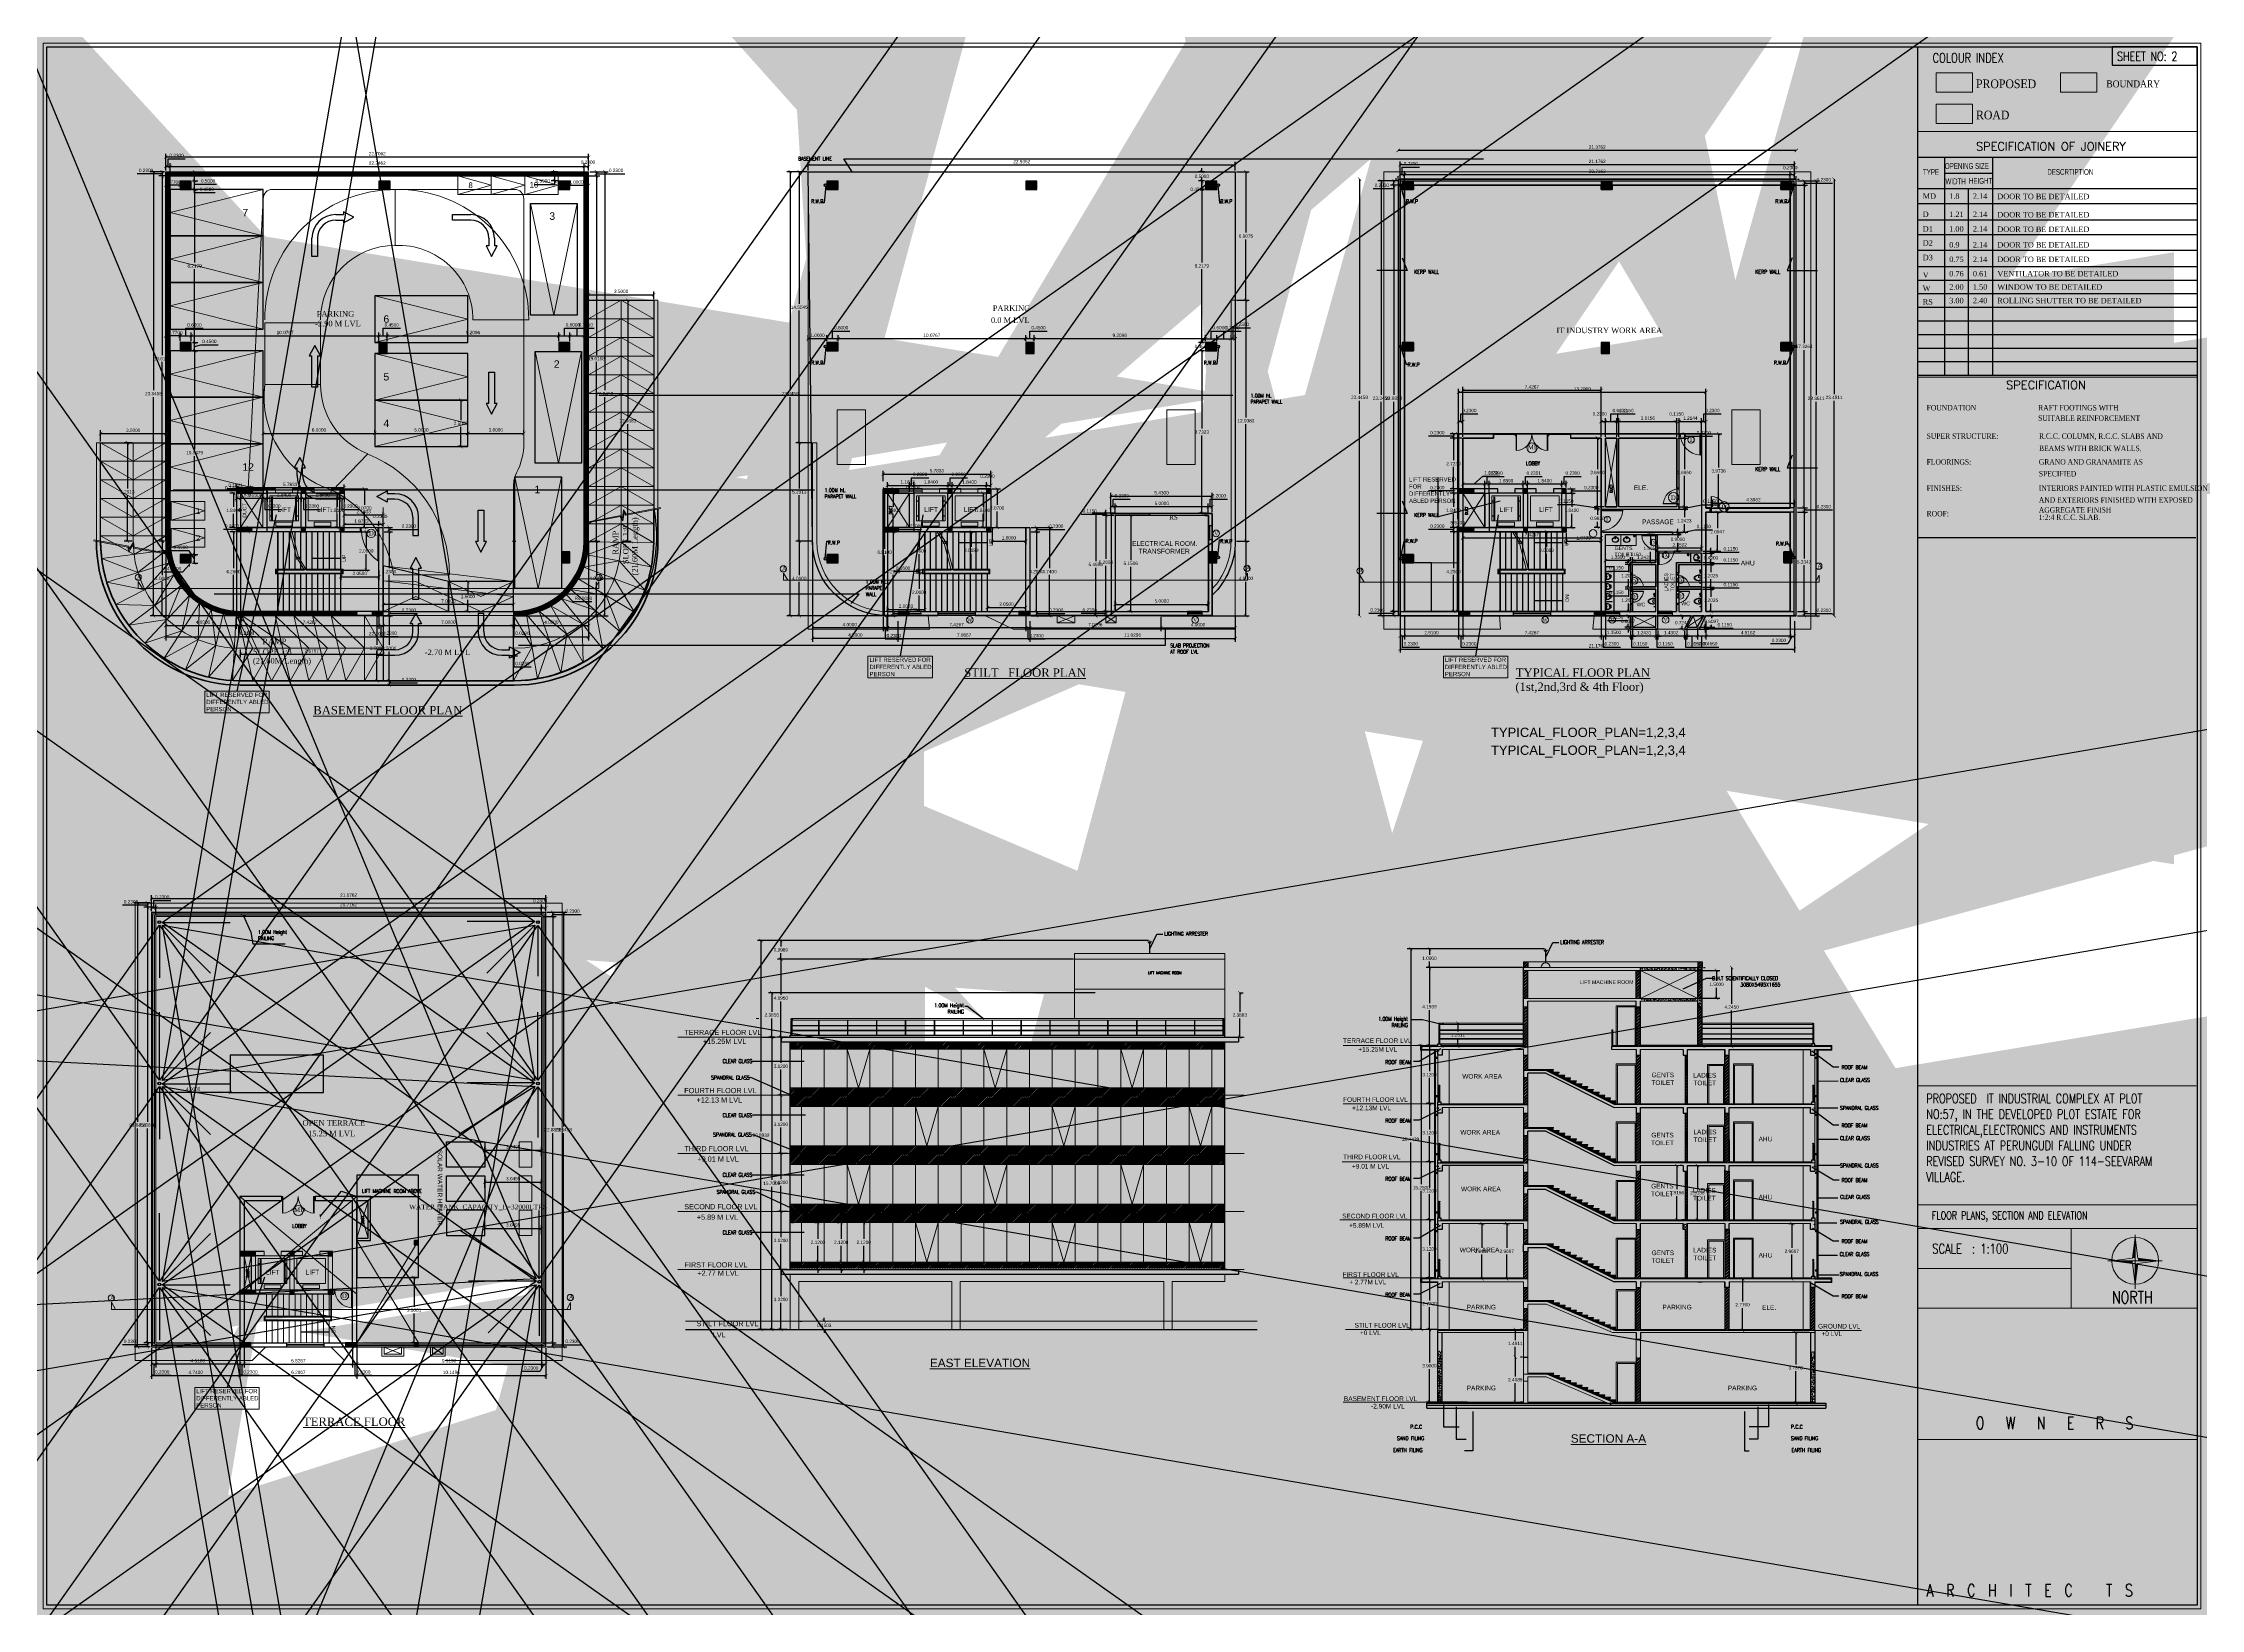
# Model space of a CAD drawing. Header units: metres. Extents: x -1560916 to -1560612, y 43591 to 43809.
# Drawn here: x -1560857 to -1560741.1, y 43638.5 to 43722.6 of the extents above; entities that cross this region are included whole.
import ezdxf
from ezdxf.enums import TextEntityAlignment as Align

# ---------------------------------------------------------------- set-up
doc = ezdxf.new("R2010")
doc.units = ezdxf.units.M
doc.header["$LTSCALE"] = 750
doc.header["$MEASUREMENT"] = 0
doc.header["$PDMODE"] = 35
doc.header["$PDSIZE"] = 50
for name, pattern in [('DASHEDX2', [1.5, 1, -0.5]), ('DOT2', [0.125, 0, -0.125]), ('HIDDEN', [0.375, 0.25, -0.125]), ('HIDDEN2', [0.1875, 0.125, -0.0625]), ('PHANTOM2', [1.25, 0.625, -0.125, 0.125, -0.125, 0.125, -0.125])]:
    doc.linetypes.add(name, pattern=pattern)
doc.layers.get('0').update_dxf_attribs({"lineweight": 5})
doc.layers.get('Defpoints').update_dxf_attribs({"lineweight": 0})
for name, color, linetype in [('2P', 1, 'Continuous'), ('BLK_1_BASEMENT_-1_BLDG_FOOTPRINT', 1, 'Continuous'), ('BLK_1_FLR_-1_EXIT_WIDTH_DOOR', 2, 'Continuous'), ('BLK_1_FLR_-1_EXIT_WIDTH_STAIR', 1, 'Continuous'), ('BLK_1_FLR_-1_LIFT_1', 30, 'Continuous'), ('BLK_1_FLR_0_EXIT_WIDTH_DOOR', 2, 'Continuous'), ('BLK_1_FLR_0_EXIT_WIDTH_STAIR', 1, 'Continuous'), ('BLK_1_FLR_0_LIFT_1', 30, 'Continuous'), ('BLK_1_FLR_0_REGULAR_ROOM_1', 117, 'Continuous'), ('BLK_1_FLR_1_AC_ROOM_1', 117, 'Continuous'), ('BLK_1_FLR_1_BATH', 205, 'Continuous'), ('BLK_1_FLR_1_BATH_HT', 205, 'Continuous'), ('BLK_1_FLR_1_BLT_UP_AREA', 1, 'Continuous'), ('BLK_1_FLR_1_BLT_UP_AREA_DEDUCT', 1, 'Continuous'), ('BLK_1_FLR_1_CARPET_AREA', 10, 'Continuous'), ('BLK_1_FLR_1_EXIT_WIDTH_DOOR', 2, 'Continuous'), ('BLK_1_FLR_1_EXIT_WIDTH_STAIR', 1, 'Continuous'), ('BLK_1_FLR_1_LIFT_1', 30, 'Continuous'), ('BLK_1_FLR_1_REGULAR_ROOM_1', 117, 'Continuous'), ('BLK_1_FLR_1_REGULAR_ROOM_2', 117, 'Continuous'), ('BLK_1_FLR_1_URINAL', 235, 'Continuous'), ('BLK_1_FLR_1_WATER_CLOSET', 213, 'Continuous'), ('BLK_1_FLR_1_WC_BATH', 223, 'Continuous'), ('BLK_1_FLR_1_WC_BATH_HT', 223, 'Continuous'), ('BLK_1_FLR_5_ROOF_AREA', 54, 'Continuous'), ('BLK_1_HT_OF_BLDG', 5, 'Continuous'), ('BLK_1_PARAPET_HT', 233, 'Continuous'), ('BLK_1_PLINTH_HEIGHT', 7, 'Continuous'), ('BLK_1_ROOF_WATER_TA1NK_HT', 235, 'Continuous'), ('BLK_1_STAIR_HEADROOM', 55, 'Continuous'), ('BLK_1_TERRACESERVICE_UTILITYDISTANCE', 1, 'Continuous'), ('DIM', 9, 'Continuous'), ('DRIVEWAY', 6, 'Continuous'), ('GRID1', 8, 'Continuous'), ('norms', 4, 'Continuous'), ('SOLAR_PANEL', 3, 'Continuous'), ('SOLAR_WATER_HEATER', 1, 'Continuous'), ('WATER_TANK_CALCULATION', 150, 'Continuous')]:
    doc.layers.add(name, color=color, linetype=linetype)
for name, color, linetype, lineweight in [('AR WIN', 14, 'Continuous', 30), ('AR_DIM WRK', 3, 'Continuous', 13), ('AR_DOOR', 32, 'Continuous', 9), ('AR_DRIVE WAY', 173, 'Continuous', 9), ('AR_ELEV 2', 2, 'Continuous', 25), ('AR_ELEV 3', 6, 'Continuous', 18), ('AR_ELEV 6', 1, 'Continuous', 9), ('AR_ELEV 7', 8, 'Continuous', 5), ('AR_FURN', 31, 'Continuous', 18), ('AR_HATCHING', 251, 'Continuous', 5), ('AR_MISCELLANEOUS', 250, 'Continuous', 5), ('AR_PARTITION', 1, 'Continuous', 18), ('AR_RAILING', 6, 'Continuous', 13), ('AR_STAIRCASE', 21, 'Continuous', 15), ('AR_TEXT', 4, 'Continuous', 20), ('AR_TEXT 500', 151, 'Continuous', 20), ('AR_WALL', 7, 'Continuous', 40), ('AR_WALL1', 1, 'Continuous', 18), ('AR_WALLGLASS', 140, 'Continuous', 18), ('AR_WIN', 12, 'Continuous', 13), ('BLK_1_FLR_0_DRINKING_WATER', 7, 'Continuous', 5), ('BLK_1_FLR_1_DRINKING_WATER', 7, 'Continuous', 5), ('BLK_1_FLR_1_GLASS_FACADE_1', 4, 'Continuous', 5), ('BLK_1_FLR_1_GLASS_FACADE_2', 4, 'Continuous', 5), ('BLK_1_FLR_1_GLASS_FACADE_3', 4, 'Continuous', 5), ('BLK_1_FLR_1_SP_WC', 233, 'Continuous', 5), ('BLK_1_FLR_1_WASH', 243, 'Continuous', 5), ('BLK_1_LVL_1_BLDG_FOOT_PRINT', 1, 'Continuous', 5), ('BLK_1_MUMTY_HT1', 83, 'Continuous', 0), ('BORDER', 5, 'Continuous', 30), ('BRICK', 8, 'Continuous', 5), ('CAR', 6, 'Continuous', 13), ('column', 242, 'Continuous', 25), ('Column- Site', 1, 'Continuous', 30), ('Dim Wall', 253, 'Continuous', 15), ('DIM-1', 8, 'Continuous', 18), ('ED', 30, 'Continuous', 0), ('FURN', 33, 'Continuous', 18), ('grid', 253, 'Continuous', 5), ('HAT', 8, 'Continuous', 5), ('hatch', 250, 'Continuous', 5), ('HATCH2', 8, 'Continuous', 5), ('LVL', 3, 'Continuous', 9), ('MISC', 8, 'Continuous', 13), ('ramp', 32, 'Continuous', 13), ('SD', 3, 'Continuous', 13), ('SITE', 32, 'Continuous', 13), ('STAIR CASE', 202, 'Continuous', 15), ('TEXT', 2, 'Continuous', 20), ('TEXT1', 2, 'Continuous', 20), ('TWO WHEELER', 8, 'Continuous', 13), ('wall', 7, 'Continuous', 30), ('WIN', 12, 'Continuous', 18)]:
    doc.layers.add(name, color=color, linetype=linetype, lineweight=lineweight)
for name, color, linetype, plot in [('BLK_1_COVERED_AREA', 140, 'Continuous', False), ('BLK_1_COVERED_AREA_DEDUCT', 140, 'Continuous', False), ('BLK_1_FLR_-1_DA_LIFT_1', 30, 'Continuous', False), ('BLK_1_FLR_0_BLT_UP_AREA', 1, 'Continuous', False), ('BLK_1_FLR_0_DA_LIFT_1', 30, 'Continuous', False), ('BLK_1_FLR_1_DA_LIFT_1', 30, 'Continuous', False), ('PARKING_SLOT', 30, 'Continuous', False)]:
    doc.layers.add(name, color=color, linetype=linetype, plot=plot)
doc.styles.add('ARIAL', font='romand.shx', dxfattribs={"width": 0.85})
doc.styles.add('CS', font='romans.shx', dxfattribs={"width": 0.75})
doc.styles.add('ED', font='romantic.ttf', dxfattribs={"width": 0.96})
doc.styles.add('ROMANC', font='romanc__.ttf', dxfattribs={"width": 0.75})
doc.styles.add('ROMAND', font='swissc.ttf')
doc.styles.add('ROMANS', font='romans__.ttf', dxfattribs={"width": 0.75})
doc.styles.add('RS', font='times.ttf', dxfattribs={"width": 0.75})
doc.styles.add('RS1', font='romans.shx', dxfattribs={"width": 0.75})
doc.styles.add('S200', font='romans.shx', dxfattribs={"width": 0.95, "height": 200})
doc.styles.get("Standard").update_dxf_attribs({"font": 'arial.ttf'})
doc.styles.add('style4', font='BOOKOS.TTF', dxfattribs={"height": 300})
doc.dimstyles.new('DIM-100', dxfattribs={"dimtxt": 200, "dimasz": 100, "dimexe": 25, "dimexo": 25, "dimgap": 35, "dimtad": 1, "dimdec": 0, "dimrnd": 5, "dimzin": 0, "dimdsep": 46, "dimtxsty": 'RS1', "dimblk": 'ARCHTICK', "dimcen": 100, "dimdle": 25, "dimclrd": 8, "dimclre": 8, "dimclrt": 4, "dimadec": 0, "dimazin": 0, "dimtfac": 0.5, "dimtdec": 0, "dimtmove": 1, "dimatfit": 0, "dimfxl": 75, "dimfrac": 1, "dimtolj": 1, "dimtzin": 0, "dimarcsym": 2})
doc.dimstyles.get("Standard").update_dxf_attribs({"dimtxt": 0.18, "dimasz": 0.18, "dimexe": 0.18, "dimexo": 0.0625, "dimgap": 0.09, "dimtad": 1, "dimtih": 1, "dimtoh": 1, "dimdec": 4, "dimzin": 0, "dimdsep": 46, "dimtxsty": 'Standard', "dimblk": 'ARCHTICK', "dimcen": 0.09, "dimadec": 0, "dimazin": 0, "dimtfac": 1, "dimtdec": 4, "dimtofl": 0, "dimtmove": 0, "dimatfit": 3, "dimldrblk": 'ARCHTICK', "dimfxl": 1, "dimtolj": 1, "dimtzin": 0, "dimarcsym": 0})
pattern_1 = [(45, (-1559624.498546, 43558.489643), (-0.0220970869, 0.0220970869), [])]
pattern_2 = [(45, (-1559558.851074, 43558.489643), (-0.0220970869, 0.0220970869), [])]
pattern_3 = [(45, (-1559624.316076, 43517.526676), (-0.0220970869, 0.0220970869), [])]
pattern_4 = [(45, (-1559514.8348, 43421.06119), (-0.08131728, 0.08131728), []), (45, (-1559514.78058, 43421.06119), (-0.08131728, 0.08131728), [])]
pattern_5 = [(130, (-1560699.33534, 43709.03027), (-0.18330014, -0.01603668), [0.0191667, -0.2108337]), (185, (-1560699.33534, 43709.03027), (0.03545874, 0.1922272), [0.01533336, -0.16866696]), (79.5486, (-1560699.35061, 43709.02893), (-0.14784154, 0.1761904), [0.0162892, -0.17918107]), (133.8158, (-1560699.33534, 43709.08138), (-0.27273985, -0.0422994), [0.02875005, -0.31625055]), (83.3644, (-1560699.35807, 43709.07785), (-0.23885866, 0.2489417), [0.0244338, -0.2687716]), (188.8158, (-1560699.33534, 43709.08138), (-0.2388585, 0.24894185), [0.02300004, -0.25300044]), (159, (-1560699.3609, 43709.0686), (-0.15254318, -0.10289167), [0.0191667, -0.2108337]), (214, (-1560699.3609, 43709.0686), (-0.0621807, 0.18531644), [0.01533336, -0.16866696]), (108.5486, (-1560699.3736, 43709.06003), (-0.21472393, 0.0824246), [0.0162892, -0.17918107]), (142.5, (-1560699.33534, 43709.03027), (-0.003107524, 0.08507302), [0, -0.16662251, 0, -0.17122252, 0, -0.16930585]), (172.5, (-1560699.33534, 43709.03027), (-0.067229, 0.10079428), [0, -0.09762239, 0, -0.16278917, 0, -0.06452789]), (212.5, (-1560699.27835, 43709.03027), (-0.136421526, -0.005764033), [0, -0.063889, 0, -0.19933368, 0, -0.26450046]), (222.5, (-1560699.25279, 43709.03027), (-0.14903672, 0.02558243), [0, -0.0830557, 0, -0.13237801, 0, -0.18783366])]
pattern_6 = [(50, (-1559296.09928, 43592.11483), (0.183300143, -0.016036685), [0.0191667, -0.2108337]), (355, (-1559296.09928, 43592.11483), (-0.035458736, 0.192227213), [0.01533336, -0.16866696]), (100.451444, (-1559296.084, 43592.11349), (0.147841407, 0.176190526), [0.016289189, -0.179181074]), (46.1842, (-1559296.09928, 43592.16594), (0.272739926, -0.042299445), [0.02875005, -0.31625055]), (96.635635, (-1559296.07655, 43592.1624), (0.23885847, 0.248941853), [0.024433797, -0.26877176]), (351.184164, (-1559296.09928, 43592.16594), (0.23885847, 0.248941853), [0.02300004, -0.25300044]), (21, (-1559296.07372, 43592.15316), (0.152543179, -0.102891673), [0.0191667, -0.2108337]), (326, (-1559296.07372, 43592.15316), (0.062180693, 0.185316445), [0.01533336, -0.16866696]), (71.451445, (-1559296.061, 43592.14459), (0.21472387, 0.082424771), [0.016289188, -0.179181074]), (37.5, (-1559296.099275, 43592.11483), (0.003107524, 0.0850730217), [0, -0.166622512, 0, -0.17122252, 0, -0.16930585]), (7.5, (-1559296.099275, 43592.11483), (0.0672289987, 0.1007942794), [0, -0.097622392, 0, -0.162789172, 0, -0.06452789]), (327.5, (-1559296.156264, 43592.11483), (0.1364215265, -0.0057640328), [0, -0.063889, 0, -0.19933368, 0, -0.26450046]), (317.5, (-1559296.18182, 43592.11483), (0.149036725, 0.025582429), [0, -0.0830557, 0, -0.132378008, 0, -0.18783366])]
pattern_7 = [(50, (-1559296.09928, 43591.11483), (0.183300143, -0.016036685), [0.0191667, -0.2108337]), (355, (-1559296.09928, 43591.11483), (-0.035458736, 0.192227213), [0.01533336, -0.16866696]), (100.451444, (-1559296.084, 43591.11349), (0.147841407, 0.176190526), [0.016289189, -0.179181074]), (46.1842, (-1559296.09928, 43591.16594), (0.272739926, -0.042299445), [0.02875005, -0.31625055]), (96.635635, (-1559296.07655, 43591.1624), (0.23885847, 0.248941853), [0.024433797, -0.26877176]), (351.184164, (-1559296.09928, 43591.16594), (0.23885847, 0.248941853), [0.02300004, -0.25300044]), (21, (-1559296.07372, 43591.15316), (0.152543179, -0.102891673), [0.0191667, -0.2108337]), (326, (-1559296.07372, 43591.15316), (0.062180693, 0.185316445), [0.01533336, -0.16866696]), (71.451445, (-1559296.061, 43591.14459), (0.21472387, 0.082424771), [0.016289188, -0.179181074]), (37.5, (-1559296.099275, 43591.11483), (0.003107524, 0.0850730217), [0, -0.166622512, 0, -0.17122252, 0, -0.16930585]), (7.5, (-1559296.099275, 43591.11483), (0.0672289987, 0.1007942794), [0, -0.097622392, 0, -0.162789172, 0, -0.06452789]), (327.5, (-1559296.156264, 43591.11483), (0.1364215265, -0.0057640328), [0, -0.063889, 0, -0.19933368, 0, -0.26450046]), (317.5, (-1559296.18182, 43591.11483), (0.149036725, 0.025582429), [0, -0.0830557, 0, -0.132378008, 0, -0.18783366])]
pattern_8 = [(50, (-1560908.258, 43646.54927), (0.18330014, -0.01603668), [0.0191667, -0.2108337]), (355, (-1560908.258, 43646.54927), (-0.03545874, 0.19222721), [0.01533336, -0.16866696]), (100.4514, (-1560908.24272, 43646.54793), (0.14784154, 0.17619041), [0.0162892, -0.17918107]), (46.1842, (-1560908.258, 43646.60038), (0.27273985, -0.04229938), [0.02875005, -0.31625055]), (96.6356, (-1560908.23527, 43646.59685), (0.23885866, 0.24894167), [0.0244338, -0.26877157]), (351.1842, (-1560908.258, 43646.60038), (0.23885847, 0.24894185), [0.02300004, -0.25300044]), (21, (-1560908.23244, 43646.5876), (0.15254318, -0.10289167), [0.0191667, -0.2108337]), (326, (-1560908.23244, 43646.5876), (0.0621807, 0.18531644), [0.01533336, -0.16866696]), (71.4514, (-1560908.21973, 43646.57902), (0.21472393, 0.0824246), [0.0162892, -0.17918107]), (37.5, (-1560908.258, 43646.549265), (0.003107524, 0.085073022), [0, -0.16662251, 0, -0.17122252, 0, -0.16930585]), (7.5, (-1560908.258, 43646.549265), (0.067229, 0.10079428), [0, -0.09762239, 0, -0.16278917, 0, -0.06452789]), (327.5, (-1560908.31499, 43646.549265), (0.136421526, -0.005764033), [0, -0.063889, 0, -0.19933368, 0, -0.26450046]), (317.5, (-1560908.34054, 43646.54927), (0.14903672, 0.02558243), [0, -0.0830557, 0, -0.13237801, 0, -0.18783366])]
pattern_9 = [(50, (-1559654.55836, 43543.4602), (0.183300143, -0.016036685), [0.0191667, -0.2108337]), (355, (-1559654.55836, 43543.4602), (-0.035458736, 0.192227213), [0.01533336, -0.16866696]), (100.4514, (-1559654.54308, 43543.45886), (0.147841544, 0.176190412), [0.016289188, -0.179181074]), (46.1842, (-1559654.55836, 43543.5113), (0.272739853, -0.042299377), [0.02875005, -0.31625055]), (96.6356, (-1559654.53563, 43543.50778), (0.23885866, 0.248941667), [0.02443378, -0.26877157]), (351.1842, (-1559654.55836, 43543.5113), (0.23885847, 0.24894185), [0.02300004, -0.25300044]), (21, (-1559654.5328, 43543.49853), (0.152543179, -0.102891673), [0.0191667, -0.2108337]), (326, (-1559654.5328, 43543.49853), (0.062180693, 0.185316445), [0.01533336, -0.16866696]), (71.4514, (-1559654.5201, 43543.48996), (0.214723934, 0.082424604), [0.016289188, -0.179181074]), (37.5, (-1559654.55836, 43543.460197), (0.003107524, 0.0850730217), [0, -0.166622512, 0, -0.17122252, 0, -0.16930585]), (7.5, (-1559654.55836, 43543.4602), (0.067228999, 0.1007942794), [0, -0.097622392, 0, -0.162789172, 0, -0.06452789]), (327.5, (-1559654.61535, 43543.4602), (0.1364215265, -0.005764033), [0, -0.063889, 0, -0.19933368, 0, -0.26450046]), (317.5, (-1559654.6409, 43543.4602), (0.149036725, 0.025582429), [0, -0.0830557, 0, -0.132378008, 0, -0.18783366])]
pattern_10 = [(45, (-1559296.099275, 43595.27508), (-0.0451762656, 0.0451762656), [])]
pattern_11 = [(45, (-1559722.635377, 43543.961307), (-0.0451762656, 0.0451762656), [])]
pattern_12 = [(45, (-1559589.757837, 43558.489643), (-0.0220970869, 0.0220970869), [])]
pattern_13 = [(127.5, (1486092.753, -64225.2748), (-1.926823769, -0.0629933581), [0, -1.52, 0, -1.7, 0, -1.625]), (97.5, (1486092.753, -64225.2748), (-2.8221460652, 1.7697767053), [0, -0.82, 0, -1.37, 0, -0.525]), (57.5, (1486092.753, -64226.5048), (-0.0056590535, 3.1141418618), [0, -0.5, 0, -1.8, 0, -2.35]), (47.5, (1486092.753, -64226.5048), (-0.877675565, 3.0061266046), [0, -0.25, 0, -1.18, 0, -1.35])]
pattern_14 = [(0, (-1559296.099275, 43595.27508), (0.03125, 0.0625), [0, -0.0625])]

# ---------------------------------------------------------------- blocks, each defined once
blk = doc.blocks.new('_ArchTick')
at = {"color": 0, "linetype": 'ByBlock', "const_width": 0.15}
blk.add_lwpolyline([(-0.5, -0.5), (0.5, 0.5)], dxfattribs=at)
blk = doc.blocks.new('CAR')
at = {"layer": 'CAR'}
for p, q in [((142669, 42114), (137669, 43364)), ((142669, 42114), (137669, 43364)), ((137669, 40864), (142669, 42114)), ((137669, 40864), (142669, 42114))]:
    blk.add_line(p, q, dxfattribs=at)
blk.add_lwpolyline([(137669, 40864), (137669, 43364), (142669, 43364), (142669, 40864)], close=True, dxfattribs=at)
blk.add_lwpolyline([(137669, 40864), (137669, 43364), (142669, 43364), (142669, 40864)], close=True, dxfattribs=at)
blk = doc.blocks.new('CAR1')
at = {"layer": 'CAR'}
for p, q in [((0, -6000), (1250, 0)), ((0, -6000), (1250, 0)), ((1250, 0), (2500, -6000)), ((1250, 0), (2500, -6000))]:
    blk.add_line(p, q, dxfattribs=at)
blk.add_lwpolyline([(0, -6000), (2500, -6000), (2500, 0), (0, 0)], close=True, dxfattribs=at)
blk.add_lwpolyline([(0, -6000), (2500, -6000), (2500, 0), (0, 0)], close=True, dxfattribs=at)
blk = doc.blocks.new('A$C1B39315A')
at = {"layer": 'HAT'}
h = blk.add_hatch(dxfattribs=at)
h.set_pattern_fill('ANSI31', color=256, scale=250, style=0)
h.set_pattern_definition([(45, (1235526.34, -160224.39), (-22.0970869, 22.0970869), [])])
h.paths.add_polyline_path([(-450, 0), (0, 0), (0, 600), (-450, 600)])
at = {"layer": 'column'}
blk.add_lwpolyline([(-450, 0), (0, 0), (0, 600), (-450, 600)], close=True, dxfattribs=at)
blk = doc.blocks.new('A$C12252290')
at = {"layer": 'HAT'}
h = blk.add_hatch(dxfattribs=at)
h.set_pattern_fill('ANSI31', color=256, scale=250, style=0)
h.set_pattern_definition([(45, (1221235.583, -140132.935), (-22.0970869, 22.0970869), [])])
h.paths.add_polyline_path([(-230, -600), (0, -600), (0, 0), (-230, 0)])
at = {"layer": 'column'}
blk.add_lwpolyline([(-230, -600), (0, -600), (0, 0), (-230, 0)], close=True, dxfattribs=at)
blk = doc.blocks.new('*U29')
for p, q in [((-200, 0), (-200, 2249)), ((200, 2249), (200, 0)), ((200, 0), (-200, 0))]:
    blk.add_line(p, q)
blk.add_lwpolyline([(200, 2249), (400, 2249), (0, 3000), (-400, 2249), (-200, 2249)])
blk = doc.blocks.new('*U28')
for p, q in [((2600, 1500), (2600, 2049)), ((3000, 1500), (3000, 2049)), ((1300, 200), (0, 200)), ((0, 200), (0, -200)), ((0, -200), (1300, -200))]:
    blk.add_line(p, q)
blk.add_lwpolyline([(2600, 2049), (2400, 2049), (2800, 2800), (3200, 2049), (3000, 2049)])
for radius in [1300, 1700]:
    blk.add_arc((1300, 1500), radius, 270, 0)
blk = doc.blocks.new('*U56')
for p, q in [((-1500, 3000), (-2049, 3000)), ((-1500, 2600), (-2049, 2600)), ((-200, 1300), (-200, 0)), ((-200, 0), (200, 0)), ((200, 0), (200, 1300))]:
    blk.add_line(p, q)
blk.add_lwpolyline([(-2049, 2600), (-2049, 2400), (-2800, 2800), (-2049, 3200), (-2049, 3000)])
for radius in [1700, 1300]:
    blk.add_arc((-1500, 1300), radius, 360, 90)
blk = doc.blocks.new('*U57')
for p, q in [((-3000, 1500), (-3000, 2049)), ((-2600, 1500), (-2600, 2049)), ((-1300, 200), (0, 200)), ((0, 200), (0, -200)), ((0, -200), (-1300, -200))]:
    blk.add_line(p, q)
blk.add_lwpolyline([(-2600, 2049), (-2400, 2049), (-2800, 2800), (-3200, 2049), (-3000, 2049)])
for radius in [1700, 1300]:
    blk.add_arc((-1300, 1500), radius, 180, 270)
blk = doc.blocks.new('*U58')
for p, q in [((1500, 3000), (2049, 3000)), ((1500, 2600), (2049, 2600)), ((-200, 0), (-200, 1300)), ((200, 0), (-200, 0)), ((200, 1300), (200, 0))]:
    blk.add_line(p, q)
blk.add_lwpolyline([(2049, 2600), (2049, 2400), (2800, 2800), (2049, 3200), (2049, 3000)])
for radius in [1700, 1300]:
    blk.add_arc((1500, 1300), radius, 90, 180)
blk = doc.blocks.new('*U59')
for p, q in [((0, -200), (0, 200)), ((0, 200), (1300, 200)), ((1300, -200), (0, -200)), ((2600, -1500), (2600, -2049)), ((3000, -1500), (3000, -2049))]:
    blk.add_line(p, q)
blk.add_lwpolyline([(2600, -2049), (2400, -2049), (2800, -2800), (3200, -2049), (3000, -2049)])
for radius in [1700, 1300]:
    blk.add_arc((1300, -1500), radius, 360, 90)
blk = doc.blocks.new('*U25')
for p, q in [((-200, -2249), (-200, 0)), ((-200, 0), (200, 0)), ((200, 0), (200, -2249))]:
    blk.add_line(p, q)
blk.add_lwpolyline([(-200, -2249), (-400, -2249), (0, -3000), (400, -2249), (200, -2249)])
blk = doc.blocks.new('*U60')
for p, q in [((200, 0), (-200, 0)), ((-200, 0), (-200, -1300)), ((200, -1300), (200, 0)), ((1500, -2600), (2049, -2600)), ((1500, -3000), (2049, -3000))]:
    blk.add_line(p, q)
blk.add_lwpolyline([(2049, -2600), (2049, -2400), (2800, -2800), (2049, -3200), (2049, -3000)])
for radius in [1700, 1300]:
    blk.add_arc((1500, -1300), radius, 180, 270)
blk = doc.blocks.new('BIKE')
at = {"layer": 'TWO WHEELER'}
for p, q in [((101097, 37828), (99297, 37828)), ((99297, 37828), (99297, 36828)), ((101097, 36828), (101097, 37828)), ((99297, 36828), (101097, 36828))]:
    blk.add_line(p, q, dxfattribs=at)
blk.add_lwpolyline([(101097, 37828), (99297, 37328), (101097, 36828)], dxfattribs=at)
blk = doc.blocks.new('D2')
at = {"layer": 'AR_DOOR', "ltscale": 20}
for p, q in [((148052, 37102), (148152, 37102)), ((148052, 37052), (148052, 37102)), ((148052, 37102), (148052, 36202)), ((148152, 37102), (148152, 37052)), ((148152, 37052), (148052, 37052)), ((148052, 37052), (148901, 37052)), ((148152, 36252), (148052, 36252)), ((148052, 36202), (148152, 36202)), ((148102, 37052), (148102, 37027)), ((148102, 37027), (148901, 37027)), ((148152, 36202), (148152, 36252))]:
    blk.add_line(p, q, dxfattribs=at)
blk.add_arc((148052, 37102), 850, 270, 356.62771, dxfattribs=at)
blk = doc.blocks.new('WC')
for p, q in [((7733, -297837), (8063, -297837)), ((8054, -297933), (7739, -297933))]:
    blk.add_line(p, q)
for centre, radius, start, end in [((8108, -298024), 419, 153.48903, 220.77337), ((8118, -298020), 389, 167.04281, 220.00091), ((7894, -298202), 140, 222.67226, 317.32774), ((7894, -298202), 100, 222.67226, 317.32774), ((7658, -298011), 404, 319.99131, 11.14), ((7669, -298015), 433, 319.22958, 24.23896)]:
    blk.add_arc(centre, radius, start, end)
blk = doc.blocks.new('HF')
for p, q in [((8168, -297857), (8168, -297826)), ((8168, -297826), (8314, -297826)), ((8176, -297865), (8306, -297865)), ((8207, -297889), (8207, -297865)), ((8207, -297889), (8274, -297889)), ((8274, -297889), (8274, -297865)), ((8314, -297857), (8314, -297826))]:
    blk.add_line(p, q)
blk.add_lwpolyline([(8224, -297889, 0.1729837), (8253, -297946, 0.9677951), (8270, -297935, -0.1760286), (8241, -297889)], format="xyb")
for centre, start, end in [((8176, -297857), 180, 270), ((8306, -297857), 270, 0)]:
    blk.add_arc(centre, 7.83, start, end)
blk = doc.blocks.new('BT')
blk.add_lwpolyline([(7452, -297826), (7461, -297843), (7544, -297843), (7552, -297826)], close=True)
blk.add_lwpolyline([(7511, -297843), (7519, -297926, -1), (7486, -297926), (7494, -297843)], format="xyb")
blk = doc.blocks.new('NT')
at = {"lineweight": 0}
h = blk.add_hatch(dxfattribs=at)
h.set_pattern_fill('ANSI37', color=256, scale=134.1499, angle=90, style=0)
edge = h.paths.add_edge_path()
edge.add_arc((7394, -297908), 67.1, 0, 360)
blk.add_circle((7394, -297908), 67.1)
blk = doc.blocks.new('D3')
at = {"layer": 'AR_DOOR', "ltscale": 20}
for p, q in [((164288, 27540), (164388, 27540)), ((164288, 27490), (164288, 27540)), ((164288, 27540), (164288, 26790)), ((164388, 27490), (164288, 27490)), ((164288, 27490), (164987, 27490)), ((164388, 26840), (164288, 26840)), ((164288, 26790), (164388, 26790)), ((164338, 27490), (164338, 27465)), ((164338, 27465), (164987, 27465)), ((164388, 27540), (164388, 27490)), ((164388, 26790), (164388, 26840))]:
    blk.add_line(p, q, dxfattribs=at)
blk.add_arc((164288, 27540), 700, 270, 355.90396, dxfattribs=at)
blk = doc.blocks.new('A$C45BE7B0E')
at = {"ltscale": 20}
for p, q in [((14, 9), (10.3, 11)), ((10.6, 11.5), (14.2, 9.4)), ((12.9, 9.5), (16.3, 9.5)), ((12.9, 8.5), (16.3, 8.5)), ((14.2, 12.1), (14.2, 11.8)), ((14.5, 12.1), (14.2, 12.1)), ((14.2, 5.9), (14.2, 6.3)), ((14.5, 5.9), (14.2, 5.9)), ((14.9, 9), (14.9, 8.2)), ((16.3, 8.5), (16.3, 9.5))]:
    blk.add_line(p, q, dxfattribs=at)
blk.add_lwpolyline([(13.8, 9), (13.8, 5.7), (14.9, 5.7), (14.9, 12.4), (13.8, 12.4), (13.8, 9.7)], dxfattribs=at)
for centre, radius in [((10.1, 9.2), 0.678), ((12.2, 9.1), 0.903), ((14.4, 11.3), 0.562), ((14.4, 6.8), 0.562), ((14.4, 9), 0.422)]:
    blk.add_circle(centre, radius, dxfattribs=at)
blk.add_arc((10.5, 11.3), 0.281, 60, 240, dxfattribs=at)
blk.add_ellipse((7, 9.1), major_axis=(0.36, -9.12), ratio=0.765272, dxfattribs=at)
blk.add_open_spline([(7.3, 1), (7.9, 1), (8.4, 1.2), (9.6, 1.7), (10.2, 2.1), (11.4, 3.3), (11.8, 4.1), (12.6, 5.8), (12.8, 6.7), (13, 8.7), (13, 9.7), (12.7, 11.7), (12.4, 12.6), (11.6, 14.3), (11.1, 15), (9.9, 16.2), (9.2, 16.6), (7.9, 17.2), (7.2, 17.3), (5.9, 17.2), (5.2, 17), (3.9, 16.3), (3.3, 15.7), (2.3, 14.4), (1.9, 13.6), (1.3, 11.8), (1.1, 10.9), (1, 8.9), (1.1, 7.9), (1.5, 5.9), (1.8, 5), (2.8, 3.5), (3.3, 2.8), (4.5, 1.7), (5.2, 1.4), (6.3, 1), (6.8, 1), (7.3, 1)], degree=3, knots=[0, 0, 0, 0, 0.298328, 0.298328, 0.65651, 0.65651, 1.014691, 1.014691, 1.372872, 1.372872, 1.731054, 1.731054, 2.089235, 2.089235, 2.447416, 2.447416, 2.805597, 2.805597, 3.163779, 3.163779, 3.52196, 3.52196, 3.880141, 3.880141, 4.238323, 4.238323, 4.596504, 4.596504, 4.954685, 4.954685, 5.312866, 5.312866, 5.671048, 5.671048, 6.029229, 6.029229, 6.283185, 6.283185, 6.283185, 6.283185], dxfattribs=at)
blk = doc.blocks.new('A$C221E4FC1')
for p, q in [((0, 174), (0, 225)), ((12, 195), (12, 204)), ((52, 307), (183, 389)), ((52, 92), (183, 10)), ((66, 290), (188, 374)), ((66, 109), (188, 25)), ((214, 399), (368, 399)), ((368, 0), (214, 0)), ((317, 304), (317, 108)), ((393, 373), (393, 26))]:
    blk.add_line(p, q)
at = {"extrusion": (0, 0, -1)}
for centre, major_axis, ratio, start_param, end_param in [((95, 225), (67.3, 67.3), 1, 3.9269908, 5.1765599), ((95, 225), (-67.3, 67.3), 1, 5.4977871, 6.0756566), ((95, 174), (94.2, 13.7), 0.9606181, 2.1822719, 3.2918956), ((107, 204), (-67.3, 67.3), 1, 5.4977871, 6.6575018), ((107, 204), (-67.3, 67.3), 1, 5.4977871, 6.6575018), ((107, 195), (67.3, 67.3), 1, 2.7672762, 3.9269908), ((104, 207), (-80.1, 80.1), 1, 6.1689984, 6.6575018), ((216, 335), (-44.9, 44.9), 1, 0.2273565, 0.6008686), ((216, 64), (-44.9, 44.9), 1, 4.1115204, 4.4850325), ((224, 322), (-44.9, 44.9), 1, 0.1788421, 0.8420244), ((224, 77), (44.9, 44.9), 1, 2.2995683, 2.9627506), ((222, 304), (-67.3, 67.3), 1, 0.6008686, 2.3561945), ((222, 95), (-67.3, 67.3), 1, 2.3561945, 4.1115204), ((222, 290), (-67.3, 67.3), 1, 0.8420244, 2.3561945), ((222, 108), (67.3, 67.3), 1, 0.7853982, 2.2995683), ((295, 194), (15.7, 15.7), 1, -0.7853982, 5.4977871), ((368, 373), (-17.9, 17.9), 1, 0.7853982, 2.3561945), ((368, 26), (17.9, 17.9), 1, 0.7853982, 2.3561945)]:
    blk.add_ellipse(centre, major_axis=major_axis, ratio=ratio, start_param=start_param, end_param=end_param, dxfattribs=at)
blk = doc.blocks.new('*D89')
at = {"layer": 'Defpoints', "color": 0, "transparency": 16777216}
for p in [(-1560850.37, 43715.66), (-1560850.14, 43715.94), (-1560850.14, 43715.43)]:
    blk.add_point(p, dxfattribs=at)
at = {"layer": 'ED', "color": 0, "lineweight": -2, "transparency": 16777216}
for p, q in [((-1560850.25, 43715.94), (-1560850.25, 43716.35)), ((-1560850.25, 43716.35), (-1560849.33, 43716.35)), ((-1560850.37, 43715.72), (-1560850.37, 43716.12)), ((-1560850.37, 43715.94), (-1560850.14, 43715.94)), ((-1560850.14, 43715.49), (-1560850.14, 43716.12))]:
    blk.add_line(p, q, dxfattribs=at)
at = {"layer": 'ED', "color": 0, "lineweight": -2, "transparency": 16777216, "xscale": 0.18, "yscale": 0.18, "zscale": 0.18, "rotation": 180}
blk.add_blockref('_ArchTick', (-1560850.37, 43715.94), dxfattribs=at)
at = {"layer": 'ED', "color": 0, "lineweight": -2, "transparency": 16777216, "xscale": 0.18, "yscale": 0.18, "zscale": 0.18}
blk.add_blockref('_ArchTick', (-1560850.14, 43715.94), dxfattribs=at)
at = {"layer": 'ED', "color": 0, "transparency": 16777216, "insert": (-1560849.79, 43716.53), "char_height": 0.18, "attachment_point": 5}
blk.add_mtext('\\A1;0.2300', dxfattribs=at)
blk = doc.blocks.new('*D90')
at = {"layer": 'Defpoints', "color": 0, "transparency": 16777216}
for p in [(-1560850.14, 43715.43), (-1560827.89, 43715.94), (-1560827.89, 43715.43)]:
    blk.add_point(p, dxfattribs=at)
at = {"layer": 'ED', "color": 0, "lineweight": -2, "transparency": 16777216}
for p, q in [((-1560850.14, 43715.49), (-1560850.14, 43716.12)), ((-1560850.14, 43715.94), (-1560827.89, 43715.94)), ((-1560827.89, 43715.49), (-1560827.89, 43716.12))]:
    blk.add_line(p, q, dxfattribs=at)
at = {"layer": 'ED', "color": 0, "lineweight": -2, "transparency": 16777216, "xscale": 0.18, "yscale": 0.18, "zscale": 0.18, "rotation": 180}
blk.add_blockref('_ArchTick', (-1560850.14, 43715.94), dxfattribs=at)
at = {"layer": 'ED', "color": 0, "lineweight": -2, "transparency": 16777216, "xscale": 0.18, "yscale": 0.18, "zscale": 0.18}
blk.add_blockref('_ArchTick', (-1560827.89, 43715.94), dxfattribs=at)
at = {"layer": 'ED', "color": 0, "transparency": 16777216, "insert": (-1560839.01, 43716.12), "char_height": 0.18, "attachment_point": 5}
blk.add_mtext('\\A1;22.2462', dxfattribs=at)
blk = doc.blocks.new('*D91')
at = {"layer": 'Defpoints', "color": 0, "transparency": 16777216}
for p in [(-1560827.89, 43715.43), (-1560827.66, 43715.94), (-1560827.66, 43715.66)]:
    blk.add_point(p, dxfattribs=at)
at = {"layer": 'ED', "color": 0, "lineweight": -2, "transparency": 16777216}
for p, q in [((-1560827.89, 43715.49), (-1560827.89, 43716.12)), ((-1560827.89, 43715.94), (-1560827.66, 43715.94)), ((-1560827.66, 43715.72), (-1560827.66, 43716.12))]:
    blk.add_line(p, q, dxfattribs=at)
at = {"layer": 'ED', "color": 0, "lineweight": -2, "transparency": 16777216, "xscale": 0.18, "yscale": 0.18, "zscale": 0.18, "rotation": 180}
blk.add_blockref('_ArchTick', (-1560827.89, 43715.94), dxfattribs=at)
at = {"layer": 'ED', "color": 0, "lineweight": -2, "transparency": 16777216, "xscale": 0.18, "yscale": 0.18, "zscale": 0.18}
blk.add_blockref('_ArchTick', (-1560827.66, 43715.94), dxfattribs=at)
at = {"layer": 'ED', "color": 0, "transparency": 16777216, "insert": (-1560827.69, 43716.17), "char_height": 0.18, "attachment_point": 5}
blk.add_mtext('\\A1;0.2300', dxfattribs=at)
blk = doc.blocks.new('*D92')
at = {"layer": 'Defpoints', "color": 0, "transparency": 16777216}
for p in [(-1560850.37, 43716.44), (-1560850.37, 43715.66), (-1560827.66, 43715.66)]:
    blk.add_point(p, dxfattribs=at)
at = {"layer": 'ED', "color": 0, "lineweight": -2, "transparency": 16777216}
for p, q in [((-1560850.37, 43715.72), (-1560850.37, 43716.62)), ((-1560827.66, 43716.44), (-1560850.37, 43716.44)), ((-1560827.66, 43715.72), (-1560827.66, 43716.62))]:
    blk.add_line(p, q, dxfattribs=at)
at = {"layer": 'ED', "color": 0, "lineweight": -2, "transparency": 16777216, "xscale": 0.18, "yscale": 0.18, "zscale": 0.18, "rotation": 180}
blk.add_blockref('_ArchTick', (-1560850.37, 43716.44), dxfattribs=at)
at = {"layer": 'ED', "color": 0, "lineweight": -2, "transparency": 16777216, "xscale": 0.18, "yscale": 0.18, "zscale": 0.18}
blk.add_blockref('_ArchTick', (-1560827.66, 43716.44), dxfattribs=at)
at = {"layer": 'ED', "color": 0, "transparency": 16777216, "insert": (-1560839.01, 43716.63), "char_height": 0.18, "attachment_point": 5}
blk.add_mtext('\\A1;22.7062', dxfattribs=at)
blk = doc.blocks.new('*D93')
at = {"layer": 'Defpoints', "color": 0, "transparency": 16777216}
for p in [(-1560850.56, 43715.43), (-1560850.37, 43715.66), (-1560850.14, 43715.43)]:
    blk.add_point(p, dxfattribs=at)
at = {"layer": 'ED', "color": 0, "lineweight": -2, "transparency": 16777216}
for p, q in [((-1560850.97, 43715.54), (-1560851.9, 43715.54)), ((-1560850.56, 43715.54), (-1560850.97, 43715.54)), ((-1560850.43, 43715.66), (-1560850.74, 43715.66)), ((-1560850.2, 43715.43), (-1560850.74, 43715.43)), ((-1560850.56, 43715.66), (-1560850.56, 43715.43))]:
    blk.add_line(p, q, dxfattribs=at)
at = {"layer": 'ED', "color": 0, "lineweight": -2, "transparency": 16777216, "xscale": 0.18, "yscale": 0.18, "zscale": 0.18}
for p, rotation in [((-1560850.56, 43715.66), 90), ((-1560850.56, 43715.43), 270)]:
    blk.add_blockref('_ArchTick', p, dxfattribs=dict(at, rotation=rotation))
at = {"layer": 'ED', "color": 0, "transparency": 16777216, "insert": (-1560851.43, 43715.73), "char_height": 0.18, "attachment_point": 5}
blk.add_mtext('\\A1;0.2300', dxfattribs=at)
blk = doc.blocks.new('*D94')
at = {"layer": 'Defpoints', "color": 0, "transparency": 16777216}
for p in [(-1560850.14, 43715.43), (-1560850.56, 43695.81), (-1560850.37, 43695.81)]:
    blk.add_point(p, dxfattribs=at)
at = {"layer": 'ED', "color": 0, "lineweight": -2, "transparency": 16777216}
for p, q in [((-1560850.2, 43715.43), (-1560850.74, 43715.43)), ((-1560850.56, 43715.43), (-1560850.56, 43705.8)), ((-1560850.56, 43695.81), (-1560850.56, 43705.44)), ((-1560850.43, 43695.81), (-1560850.74, 43695.81))]:
    blk.add_line(p, q, dxfattribs=at)
at = {"layer": 'ED', "color": 0, "lineweight": -2, "transparency": 16777216, "xscale": 0.18, "yscale": 0.18, "zscale": 0.18}
for p, rotation in [((-1560850.56, 43715.43), 90), ((-1560850.56, 43695.81), 270)]:
    blk.add_blockref('_ArchTick', p, dxfattribs=dict(at, rotation=rotation))
at = {"layer": 'ED', "color": 0, "transparency": 16777216, "insert": (-1560850.56, 43705.62), "char_height": 0.18, "attachment_point": 5}
blk.add_mtext('\\A1;19.6158', dxfattribs=at)
blk = doc.blocks.new('*D95')
at = {"layer": 'Defpoints', "color": 0, "transparency": 16777216}
for p in [(-1560850.37, 43695.81), (-1560850.56, 43691.81), (-1560846.37, 43691.81)]:
    blk.add_point(p, dxfattribs=at)
at = {"layer": 'ED', "color": 0, "lineweight": -2, "transparency": 16777216}
for p, q in [((-1560850.43, 43695.81), (-1560850.74, 43695.81)), ((-1560850.56, 43695.81), (-1560850.56, 43693.99)), ((-1560850.56, 43691.81), (-1560850.56, 43693.63)), ((-1560846.43, 43691.81), (-1560850.74, 43691.81))]:
    blk.add_line(p, q, dxfattribs=at)
at = {"layer": 'ED', "color": 0, "lineweight": -2, "transparency": 16777216, "xscale": 0.18, "yscale": 0.18, "zscale": 0.18}
for p, rotation in [((-1560850.56, 43695.81), 90), ((-1560850.56, 43691.81), 270)]:
    blk.add_blockref('_ArchTick', p, dxfattribs=dict(at, rotation=rotation))
at = {"layer": 'ED', "color": 0, "transparency": 16777216, "insert": (-1560850.56, 43693.81), "char_height": 0.18, "attachment_point": 5}
blk.add_mtext('\\A1;4.0000', dxfattribs=at)
blk = doc.blocks.new('*D96')
at = {"layer": 'Defpoints', "color": 0, "transparency": 16777216}
for p in [(-1560851.03, 43715.66), (-1560850.37, 43715.66), (-1560846.37, 43691.81)]:
    blk.add_point(p, dxfattribs=at)
at = {"layer": 'ED', "color": 0, "lineweight": -2, "transparency": 16777216}
for p, q in [((-1560850.43, 43715.66), (-1560851.21, 43715.66)), ((-1560851.03, 43715.66), (-1560851.03, 43703.92)), ((-1560851.03, 43691.81), (-1560851.03, 43703.55)), ((-1560846.43, 43691.81), (-1560851.21, 43691.81))]:
    blk.add_line(p, q, dxfattribs=at)
at = {"layer": 'ED', "color": 0, "lineweight": -2, "transparency": 16777216, "xscale": 0.18, "yscale": 0.18, "zscale": 0.18}
for p, rotation in [((-1560851.03, 43715.66), 90), ((-1560851.03, 43691.81), 270)]:
    blk.add_blockref('_ArchTick', p, dxfattribs=dict(at, rotation=rotation))
at = {"layer": 'ED', "color": 0, "transparency": 16777216, "insert": (-1560851.03, 43703.74), "char_height": 0.18, "attachment_point": 5}
blk.add_mtext('\\A1;23.8458', dxfattribs=at)
blk = doc.blocks.new('*D97')
at = {"layer": 'Defpoints', "color": 0, "transparency": 16777216}
for p in [(-1560850.37, 43695.81), (-1560846.37, 43691.81), (-1560846.37, 43691.28)]:
    blk.add_point(p, dxfattribs=at)
at = {"layer": 'ED', "color": 0, "lineweight": -2, "transparency": 16777216}
for p, q in [((-1560850.37, 43695.75), (-1560850.37, 43691.1)), ((-1560850.37, 43691.28), (-1560846.37, 43691.28)), ((-1560846.37, 43691.75), (-1560846.37, 43691.1))]:
    blk.add_line(p, q, dxfattribs=at)
at = {"layer": 'ED', "color": 0, "lineweight": -2, "transparency": 16777216, "xscale": 0.18, "yscale": 0.18, "zscale": 0.18, "rotation": 180}
blk.add_blockref('_ArchTick', (-1560850.37, 43691.28), dxfattribs=at)
at = {"layer": 'ED', "color": 0, "lineweight": -2, "transparency": 16777216, "xscale": 0.18, "yscale": 0.18, "zscale": 0.18}
blk.add_blockref('_ArchTick', (-1560846.37, 43691.28), dxfattribs=at)
at = {"layer": 'ED', "color": 0, "transparency": 16777216, "insert": (-1560848.37, 43691.46), "char_height": 0.18, "attachment_point": 5}
blk.add_mtext('\\A1;4.0000', dxfattribs=at)
blk = doc.blocks.new('*D98')
at = {"layer": 'Defpoints', "color": 0, "transparency": 16777216}
for p in [(-1560846.58, 43691.81), (-1560846.58, 43691.28), (-1560846.37, 43691.81)]:
    blk.add_point(p, dxfattribs=at)
at = {"layer": 'ED', "color": 0, "lineweight": -2, "transparency": 16777216}
for p, q in [((-1560846.58, 43691.75), (-1560846.58, 43691.1)), ((-1560846.37, 43691.28), (-1560846.58, 43691.28)), ((-1560846.47, 43691.28), (-1560846.47, 43690.69)), ((-1560846.37, 43691.75), (-1560846.37, 43691.1)), ((-1560846.47, 43690.69), (-1560845.55, 43690.69))]:
    blk.add_line(p, q, dxfattribs=at)
at = {"layer": 'ED', "color": 0, "lineweight": -2, "transparency": 16777216, "xscale": 0.18, "yscale": 0.18, "zscale": 0.18, "rotation": 180}
blk.add_blockref('_ArchTick', (-1560846.58, 43691.28), dxfattribs=at)
at = {"layer": 'ED', "color": 0, "lineweight": -2, "transparency": 16777216, "xscale": 0.18, "yscale": 0.18, "zscale": 0.18}
blk.add_blockref('_ArchTick', (-1560846.37, 43691.28), dxfattribs=at)
at = {"layer": 'ED', "color": 0, "transparency": 16777216, "insert": (-1560846.01, 43690.87), "char_height": 0.18, "attachment_point": 5}
blk.add_mtext('\\A1;0.2100', dxfattribs=at)
blk = doc.blocks.new('*D99')
at = {"layer": 'Defpoints', "color": 0, "transparency": 16777216}
for p in [(-1560846.35, 43692.04), (-1560846.58, 43691.81), (-1560846.35, 43691.28)]:
    blk.add_point(p, dxfattribs=at)
at = {"layer": 'ED', "color": 0, "lineweight": -2, "transparency": 16777216}
for p, q in [((-1560846.58, 43691.75), (-1560846.58, 43691.1)), ((-1560846.58, 43691.28), (-1560846.35, 43691.28)), ((-1560846.46, 43691.28), (-1560846.46, 43690.69)), ((-1560846.35, 43691.98), (-1560846.35, 43691.1)), ((-1560846.46, 43690.69), (-1560845.54, 43690.69))]:
    blk.add_line(p, q, dxfattribs=at)
at = {"layer": 'ED', "color": 0, "lineweight": -2, "transparency": 16777216, "xscale": 0.18, "yscale": 0.18, "zscale": 0.18, "rotation": 180}
blk.add_blockref('_ArchTick', (-1560846.58, 43691.28), dxfattribs=at)
at = {"layer": 'ED', "color": 0, "lineweight": -2, "transparency": 16777216, "xscale": 0.18, "yscale": 0.18, "zscale": 0.18}
blk.add_blockref('_ArchTick', (-1560846.35, 43691.28), dxfattribs=at)
at = {"layer": 'ED', "color": 0, "transparency": 16777216, "insert": (-1560846, 43690.87), "char_height": 0.18, "attachment_point": 5}
blk.add_mtext('\\A1;0.2300', dxfattribs=at)
blk = doc.blocks.new('*D100')
at = {"layer": 'Defpoints', "color": 0, "transparency": 16777216}
for p in [(-1560846.35, 43692.04), (-1560838.92, 43692.04), (-1560838.92, 43691.28)]:
    blk.add_point(p, dxfattribs=at)
at = {"layer": 'ED', "color": 0, "lineweight": -2, "transparency": 16777216}
for p, q in [((-1560846.35, 43691.98), (-1560846.35, 43691.1)), ((-1560846.35, 43691.28), (-1560838.92, 43691.28)), ((-1560838.92, 43691.98), (-1560838.92, 43691.1))]:
    blk.add_line(p, q, dxfattribs=at)
at = {"layer": 'ED', "color": 0, "lineweight": -2, "transparency": 16777216, "xscale": 0.18, "yscale": 0.18, "zscale": 0.18, "rotation": 180}
blk.add_blockref('_ArchTick', (-1560846.35, 43691.28), dxfattribs=at)
at = {"layer": 'ED', "color": 0, "lineweight": -2, "transparency": 16777216, "xscale": 0.18, "yscale": 0.18, "zscale": 0.18}
blk.add_blockref('_ArchTick', (-1560838.92, 43691.28), dxfattribs=at)
at = {"layer": 'ED', "color": 0, "transparency": 16777216, "insert": (-1560842.63, 43691.46), "char_height": 0.18, "attachment_point": 5}
blk.add_mtext('\\A1;7.4267', dxfattribs=at)
blk = doc.blocks.new('*D101')
at = {"layer": 'Defpoints', "color": 0, "transparency": 16777216}
for p in [(-1560838.92, 43692.04), (-1560838.69, 43691.81), (-1560838.69, 43691.28)]:
    blk.add_point(p, dxfattribs=at)
at = {"layer": 'ED', "color": 0, "lineweight": -2, "transparency": 16777216}
for p, q in [((-1560838.92, 43691.98), (-1560838.92, 43691.1)), ((-1560838.92, 43691.28), (-1560838.69, 43691.28)), ((-1560838.81, 43691.28), (-1560838.81, 43690.69)), ((-1560838.69, 43691.75), (-1560838.69, 43691.1)), ((-1560838.81, 43690.69), (-1560837.88, 43690.69))]:
    blk.add_line(p, q, dxfattribs=at)
at = {"layer": 'ED', "color": 0, "lineweight": -2, "transparency": 16777216, "xscale": 0.18, "yscale": 0.18, "zscale": 0.18, "rotation": 180}
blk.add_blockref('_ArchTick', (-1560838.92, 43691.28), dxfattribs=at)
at = {"layer": 'ED', "color": 0, "lineweight": -2, "transparency": 16777216, "xscale": 0.18, "yscale": 0.18, "zscale": 0.18}
blk.add_blockref('_ArchTick', (-1560838.69, 43691.28), dxfattribs=at)
at = {"layer": 'ED', "color": 0, "transparency": 16777216, "insert": (-1560838.34, 43690.87), "char_height": 0.18, "attachment_point": 5}
blk.add_mtext('\\A1;0.2300', dxfattribs=at)
blk = doc.blocks.new('*D102')
at = {"layer": 'Defpoints', "color": 0, "transparency": 16777216}
for p in [(-1560838.69, 43691.81), (-1560831.69, 43691.81), (-1560831.69, 43691.28)]:
    blk.add_point(p, dxfattribs=at)
at = {"layer": 'ED', "color": 0, "lineweight": -2, "transparency": 16777216}
for p, q in [((-1560838.69, 43691.75), (-1560838.69, 43691.1)), ((-1560838.69, 43691.28), (-1560831.69, 43691.28)), ((-1560831.69, 43691.75), (-1560831.69, 43691.1))]:
    blk.add_line(p, q, dxfattribs=at)
at = {"layer": 'ED', "color": 0, "lineweight": -2, "transparency": 16777216, "xscale": 0.18, "yscale": 0.18, "zscale": 0.18, "rotation": 180}
blk.add_blockref('_ArchTick', (-1560838.69, 43691.28), dxfattribs=at)
at = {"layer": 'ED', "color": 0, "lineweight": -2, "transparency": 16777216, "xscale": 0.18, "yscale": 0.18, "zscale": 0.18}
blk.add_blockref('_ArchTick', (-1560831.69, 43691.28), dxfattribs=at)
at = {"layer": 'ED', "color": 0, "transparency": 16777216, "insert": (-1560835.19, 43691.46), "char_height": 0.18, "attachment_point": 5}
blk.add_mtext('\\A1;7.0000', dxfattribs=at)
blk = doc.blocks.new('*D103')
at = {"layer": 'Defpoints', "color": 0, "transparency": 16777216}
for p in [(-1560831.69, 43691.81), (-1560831.66, 43691.81), (-1560831.66, 43691.28)]:
    blk.add_point(p, dxfattribs=at)
at = {"layer": 'ED', "color": 0, "lineweight": -2, "transparency": 16777216}
for p, q in [((-1560831.69, 43691.28), (-1560831.87, 43691.28)), ((-1560831.69, 43691.75), (-1560831.69, 43691.1)), ((-1560831.69, 43691.28), (-1560831.66, 43691.28)), ((-1560831.68, 43691.28), (-1560831.68, 43690.69)), ((-1560831.66, 43691.75), (-1560831.66, 43691.1)), ((-1560831.66, 43691.28), (-1560831.48, 43691.28)), ((-1560831.68, 43690.69), (-1560830.75, 43690.69))]:
    blk.add_line(p, q, dxfattribs=at)
at = {"layer": 'ED', "color": 0, "lineweight": -2, "transparency": 16777216, "xscale": 0.18, "yscale": 0.18, "zscale": 0.18}
blk.add_blockref('_ArchTick', (-1560831.69, 43691.28), dxfattribs=at)
at = {"layer": 'ED', "color": 0, "lineweight": -2, "transparency": 16777216, "xscale": 0.18, "yscale": 0.18, "zscale": 0.18, "rotation": 180}
blk.add_blockref('_ArchTick', (-1560831.66, 43691.28), dxfattribs=at)
at = {"layer": 'ED', "color": 0, "transparency": 16777216, "insert": (-1560831.21, 43690.87), "char_height": 0.18, "attachment_point": 5}
blk.add_mtext('\\A1;0.0296', dxfattribs=at)
blk = doc.blocks.new('*D104')
at = {"layer": 'Defpoints', "color": 0, "transparency": 16777216}
for p in [(-1560827.66, 43695.81), (-1560831.66, 43691.81), (-1560827.66, 43691.28)]:
    blk.add_point(p, dxfattribs=at)
at = {"layer": 'ED', "color": 0, "lineweight": -2, "transparency": 16777216}
for p, q in [((-1560827.66, 43695.75), (-1560827.66, 43691.1)), ((-1560831.66, 43691.75), (-1560831.66, 43691.1)), ((-1560831.66, 43691.28), (-1560827.66, 43691.28))]:
    blk.add_line(p, q, dxfattribs=at)
at = {"layer": 'ED', "color": 0, "lineweight": -2, "transparency": 16777216, "xscale": 0.18, "yscale": 0.18, "zscale": 0.18, "rotation": 180}
blk.add_blockref('_ArchTick', (-1560831.66, 43691.28), dxfattribs=at)
at = {"layer": 'ED', "color": 0, "lineweight": -2, "transparency": 16777216, "xscale": 0.18, "yscale": 0.18, "zscale": 0.18}
blk.add_blockref('_ArchTick', (-1560827.66, 43691.28), dxfattribs=at)
at = {"layer": 'ED', "color": 0, "transparency": 16777216, "insert": (-1560829.66, 43691.46), "char_height": 0.18, "attachment_point": 5}
blk.add_mtext('\\A1;4.0000', dxfattribs=at)
blk = doc.blocks.new('*D105')
at = {"layer": 'Defpoints', "color": 0, "transparency": 16777216}
for p in [(-1560850.37, 43695.81), (-1560827.66, 43695.81), (-1560850.37, 43690.66)]:
    blk.add_point(p, dxfattribs=at)
at = {"layer": 'ED', "color": 0, "lineweight": -2, "transparency": 16777216}
for p, q in [((-1560850.37, 43695.75), (-1560850.37, 43690.48)), ((-1560827.66, 43695.75), (-1560827.66, 43690.48)), ((-1560827.66, 43690.66), (-1560850.37, 43690.66))]:
    blk.add_line(p, q, dxfattribs=at)
at = {"layer": 'ED', "color": 0, "lineweight": -2, "transparency": 16777216, "xscale": 0.18, "yscale": 0.18, "zscale": 0.18, "rotation": 180}
blk.add_blockref('_ArchTick', (-1560850.37, 43690.66), dxfattribs=at)
at = {"layer": 'ED', "color": 0, "lineweight": -2, "transparency": 16777216, "xscale": 0.18, "yscale": 0.18, "zscale": 0.18}
blk.add_blockref('_ArchTick', (-1560827.66, 43690.66), dxfattribs=at)
at = {"layer": 'ED', "color": 0, "transparency": 16777216, "insert": (-1560839.01, 43690.84), "char_height": 0.18, "attachment_point": 5}
blk.add_mtext('\\A1;22.7062', dxfattribs=at)
blk = doc.blocks.new('*D106')
at = {"layer": 'Defpoints', "color": 0, "transparency": 16777216}
for p in [(-1560846.37, 43690.06), (-1560838.69, 43690.06), (-1560838.69, 43689.74)]:
    blk.add_point(p, dxfattribs=at)
at = {"layer": 'ED', "color": 0, "lineweight": -2, "transparency": 16777216}
for p, q in [((-1560846.37, 43690), (-1560846.37, 43689.56)), ((-1560846.37, 43689.74), (-1560838.69, 43689.74)), ((-1560838.69, 43690), (-1560838.69, 43689.56))]:
    blk.add_line(p, q, dxfattribs=at)
at = {"layer": 'ED', "color": 0, "lineweight": -2, "transparency": 16777216, "xscale": 0.18, "yscale": 0.18, "zscale": 0.18, "rotation": 180}
blk.add_blockref('_ArchTick', (-1560846.37, 43689.74), dxfattribs=at)
at = {"layer": 'ED', "color": 0, "lineweight": -2, "transparency": 16777216, "xscale": 0.18, "yscale": 0.18, "zscale": 0.18}
blk.add_blockref('_ArchTick', (-1560838.69, 43689.74), dxfattribs=at)
at = {"layer": 'ED', "color": 0, "transparency": 16777216, "insert": (-1560842.53, 43689.92), "char_height": 0.18, "attachment_point": 5}
blk.add_mtext('\\A1;7.6767', dxfattribs=at)
blk = doc.blocks.new('*D107')
at = {"layer": 'Defpoints', "color": 0, "transparency": 16777216}
for p in [(-1560827.66, 43695.81), (-1560827.24, 43695.81), (-1560831.66, 43691.81)]:
    blk.add_point(p, dxfattribs=at)
at = {"layer": 'ED', "color": 0, "lineweight": -2, "transparency": 16777216}
for p, q in [((-1560827.6, 43695.81), (-1560827.06, 43695.81)), ((-1560827.24, 43695.81), (-1560827.24, 43693.99)), ((-1560827.24, 43691.81), (-1560827.24, 43693.63)), ((-1560831.6, 43691.81), (-1560827.06, 43691.81))]:
    blk.add_line(p, q, dxfattribs=at)
at = {"layer": 'ED', "color": 0, "lineweight": -2, "transparency": 16777216, "xscale": 0.18, "yscale": 0.18, "zscale": 0.18}
for p, rotation in [((-1560827.24, 43695.81), 90), ((-1560827.24, 43691.81), 270)]:
    blk.add_blockref('_ArchTick', p, dxfattribs=dict(at, rotation=rotation))
at = {"layer": 'ED', "color": 0, "transparency": 16777216, "insert": (-1560827.24, 43693.81), "char_height": 0.18, "attachment_point": 5}
blk.add_mtext('\\A1;4.0000', dxfattribs=at)
blk = doc.blocks.new('*D108')
at = {"layer": 'Defpoints', "color": 0, "transparency": 16777216}
for p in [(-1560827.89, 43715.43), (-1560827.24, 43715.43), (-1560827.66, 43695.81)]:
    blk.add_point(p, dxfattribs=at)
at = {"layer": 'ED', "color": 0, "lineweight": -2, "transparency": 16777216}
for p, q in [((-1560827.83, 43715.43), (-1560827.06, 43715.43)), ((-1560827.24, 43715.43), (-1560827.24, 43705.8)), ((-1560827.24, 43695.81), (-1560827.24, 43705.44)), ((-1560827.6, 43695.81), (-1560827.06, 43695.81))]:
    blk.add_line(p, q, dxfattribs=at)
at = {"layer": 'ED', "color": 0, "lineweight": -2, "transparency": 16777216, "xscale": 0.18, "yscale": 0.18, "zscale": 0.18}
for p, rotation in [((-1560827.24, 43715.43), 90), ((-1560827.24, 43695.81), 270)]:
    blk.add_blockref('_ArchTick', p, dxfattribs=dict(at, rotation=rotation))
at = {"layer": 'ED', "color": 0, "transparency": 16777216, "insert": (-1560827.24, 43705.62), "char_height": 0.18, "attachment_point": 5}
blk.add_mtext('\\A1;19.6158', dxfattribs=at)
blk = doc.blocks.new('*D109')
at = {"layer": 'Defpoints', "color": 0, "transparency": 16777216}
for p in [(-1560827.89, 43715.43), (-1560827.66, 43715.66), (-1560827.24, 43715.66)]:
    blk.add_point(p, dxfattribs=at)
at = {"layer": 'ED', "color": 0, "lineweight": -2, "transparency": 16777216}
for p, q in [((-1560827.83, 43715.43), (-1560827.06, 43715.43)), ((-1560827.6, 43715.66), (-1560827.06, 43715.66)), ((-1560827.24, 43715.43), (-1560827.24, 43715.66)), ((-1560827.24, 43715.54), (-1560826.65, 43715.54)), ((-1560826.65, 43715.54), (-1560825.72, 43715.54))]:
    blk.add_line(p, q, dxfattribs=at)
at = {"layer": 'ED', "color": 0, "lineweight": -2, "transparency": 16777216, "xscale": 0.18, "yscale": 0.18, "zscale": 0.18}
for p, rotation in [((-1560827.24, 43715.66), 90), ((-1560827.24, 43715.43), 270)]:
    blk.add_blockref('_ArchTick', p, dxfattribs=dict(at, rotation=rotation))
at = {"layer": 'ED', "color": 0, "transparency": 16777216, "insert": (-1560826.18, 43715.73), "char_height": 0.18, "attachment_point": 5}
blk.add_mtext('\\A1;0.2300', dxfattribs=at)
blk = doc.blocks.new('*D110')
at = {"layer": 'Defpoints', "color": 0, "transparency": 16777216}
for p in [(-1560827.66, 43715.66), (-1560831.66, 43691.81), (-1560826.79, 43691.81)]:
    blk.add_point(p, dxfattribs=at)
at = {"layer": 'ED', "color": 0, "lineweight": -2, "transparency": 16777216}
for p, q in [((-1560827.6, 43715.66), (-1560826.61, 43715.66)), ((-1560826.79, 43715.66), (-1560826.79, 43703.92)), ((-1560826.79, 43691.81), (-1560826.79, 43703.55)), ((-1560831.6, 43691.81), (-1560826.61, 43691.81))]:
    blk.add_line(p, q, dxfattribs=at)
at = {"layer": 'ED', "color": 0, "lineweight": -2, "transparency": 16777216, "xscale": 0.18, "yscale": 0.18, "zscale": 0.18}
for p, rotation in [((-1560826.79, 43715.66), 90), ((-1560826.79, 43691.81), 270)]:
    blk.add_blockref('_ArchTick', p, dxfattribs=dict(at, rotation=rotation))
at = {"layer": 'ED', "color": 0, "transparency": 16777216, "insert": (-1560826.79, 43703.74), "char_height": 0.18, "attachment_point": 5}
blk.add_mtext('\\A1;23.8458', dxfattribs=at)
blk = doc.blocks.new('*D111')
at = {"layer": 'Defpoints', "color": 0, "transparency": 16777216}
for p in [(-1560829.48, 43715.66), (-1560829.26, 43715.66), (-1560829.26, 43715.16)]:
    blk.add_point(p, dxfattribs=at)
at = {"layer": 'ED', "color": 0, "lineweight": -2, "transparency": 16777216}
for p, q in [((-1560829.32, 43715.66), (-1560829.66, 43715.66)), ((-1560829.48, 43715.16), (-1560829.48, 43715.66)), ((-1560830.59, 43714.98), (-1560829.48, 43714.98)), ((-1560829.32, 43715.16), (-1560829.66, 43715.16)), ((-1560829.48, 43714.98), (-1560829.48, 43715.16))]:
    blk.add_line(p, q, dxfattribs=at)
at = {"layer": 'ED', "color": 0, "lineweight": -2, "transparency": 16777216, "xscale": 0.18, "yscale": 0.18, "zscale": 0.18}
for p, rotation in [((-1560829.48, 43715.66), 90), ((-1560829.48, 43715.16), 270)]:
    blk.add_blockref('_ArchTick', p, dxfattribs=dict(at, rotation=rotation))
at = {"layer": 'ED', "color": 0, "transparency": 16777216, "insert": (-1560830.12, 43715.16), "char_height": 0.18, "attachment_point": 5}
blk.add_mtext('\\A1;0.5000', dxfattribs=at)
blk = doc.blocks.new('*D112')
at = {"layer": 'Defpoints', "color": 0, "transparency": 16777216}
for p in [(-1560828.66, 43714.93), (-1560827.66, 43714.93), (-1560827.66, 43714.93)]:
    blk.add_point(p, dxfattribs=at)
at = {"layer": 'ED', "color": 0, "lineweight": -2, "transparency": 16777216}
for p, q in [((-1560828.66, 43715), (-1560828.66, 43715.11)), ((-1560828.66, 43714.93), (-1560827.66, 43714.93)), ((-1560827.66, 43715), (-1560827.66, 43715.11))]:
    blk.add_line(p, q, dxfattribs=at)
at = {"layer": 'ED', "color": 0, "lineweight": -2, "transparency": 16777216, "xscale": 0.18, "yscale": 0.18, "zscale": 0.18, "rotation": 180}
blk.add_blockref('_ArchTick', (-1560828.66, 43714.93), dxfattribs=at)
at = {"layer": 'ED', "color": 0, "lineweight": -2, "transparency": 16777216, "xscale": 0.18, "yscale": 0.18, "zscale": 0.18}
blk.add_blockref('_ArchTick', (-1560827.66, 43714.93), dxfattribs=at)
at = {"layer": 'ED', "color": 0, "transparency": 16777216, "insert": (-1560828.31, 43715.1), "char_height": 0.18, "attachment_point": 5}
blk.add_mtext('\\A1;1.0000', dxfattribs=at)
blk = doc.blocks.new('*D113')
at = {"layer": 'Defpoints', "color": 0, "transparency": 16777216}
for p in [(-1560849, 43715.66), (-1560848.82, 43715.66), (-1560849, 43715.16)]:
    blk.add_point(p, dxfattribs=at)
at = {"layer": 'ED', "color": 0, "lineweight": -2, "transparency": 16777216}
for p, q in [((-1560848.93, 43715.66), (-1560848.64, 43715.66)), ((-1560848.82, 43715.16), (-1560848.82, 43715.66)), ((-1560848.93, 43715.16), (-1560848.64, 43715.16)), ((-1560848.82, 43714.98), (-1560848.82, 43715.16)), ((-1560847.64, 43714.98), (-1560848.82, 43714.98))]:
    blk.add_line(p, q, dxfattribs=at)
at = {"layer": 'ED', "color": 0, "lineweight": -2, "transparency": 16777216, "xscale": 0.18, "yscale": 0.18, "zscale": 0.18}
for p, rotation in [((-1560848.82, 43715.66), 90), ((-1560848.82, 43715.16), 270)]:
    blk.add_blockref('_ArchTick', p, dxfattribs=dict(at, rotation=rotation))
at = {"layer": 'ED', "color": 0, "transparency": 16777216, "insert": (-1560848.1, 43715.16), "char_height": 0.18, "attachment_point": 5}
blk.add_mtext('\\A1;0.5000', dxfattribs=at)
blk = doc.blocks.new('*D114')
at = {"layer": 'Defpoints', "color": 0, "transparency": 16777216}
for p in [(-1560850.37, 43714.93), (-1560850.37, 43714.93), (-1560849.6, 43714.93)]:
    blk.add_point(p, dxfattribs=at)
at = {"layer": 'ED', "color": 0, "lineweight": -2, "transparency": 16777216}
for p, q in [((-1560850.37, 43715), (-1560850.37, 43715.11)), ((-1560849.6, 43714.93), (-1560850.37, 43714.93)), ((-1560849.6, 43715), (-1560849.6, 43715.11))]:
    blk.add_line(p, q, dxfattribs=at)
at = {"layer": 'ED', "color": 0, "lineweight": -2, "transparency": 16777216, "xscale": 0.18, "yscale": 0.18, "zscale": 0.18, "rotation": 180}
blk.add_blockref('_ArchTick', (-1560850.37, 43714.93), dxfattribs=at)
at = {"layer": 'ED', "color": 0, "lineweight": -2, "transparency": 16777216, "xscale": 0.18, "yscale": 0.18, "zscale": 0.18}
blk.add_blockref('_ArchTick', (-1560849.6, 43714.93), dxfattribs=at)
at = {"layer": 'ED', "color": 0, "transparency": 16777216, "insert": (-1560849.95, 43715.1), "char_height": 0.18, "attachment_point": 5}
blk.add_mtext('\\A1;0.7700', dxfattribs=at)
blk = doc.blocks.new('*D115')
at = {"layer": 'Defpoints', "color": 0, "transparency": 16777216}
for p in [(-1560838.69, 43692.04), (-1560838.37, 43692.04), (-1560838.69, 43691.81)]:
    blk.add_point(p, dxfattribs=at)
at = {"layer": 'ED', "color": 0, "lineweight": -2, "transparency": 16777216}
for p, q in [((-1560838.63, 43692.04), (-1560838.19, 43692.04)), ((-1560838.37, 43691.81), (-1560838.37, 43692.04)), ((-1560838.63, 43691.81), (-1560838.19, 43691.81)), ((-1560838.37, 43691.93), (-1560837.78, 43691.93)), ((-1560837.78, 43691.93), (-1560836.85, 43691.93))]:
    blk.add_line(p, q, dxfattribs=at)
at = {"layer": 'ED', "color": 0, "lineweight": -2, "transparency": 16777216, "xscale": 0.18, "yscale": 0.18, "zscale": 0.18}
for p, rotation in [((-1560838.37, 43692.04), 90), ((-1560838.37, 43691.81), 270)]:
    blk.add_blockref('_ArchTick', p, dxfattribs=dict(at, rotation=rotation))
at = {"layer": 'ED', "color": 0, "transparency": 16777216, "insert": (-1560837.31, 43692.11), "char_height": 0.18, "attachment_point": 5}
blk.add_mtext('\\A1;0.2300', dxfattribs=at)
blk = doc.blocks.new('*D116')
at = {"layer": 'Defpoints', "color": 0, "transparency": 16777216}
for p in [(-1560838.69, 43696.32), (-1560838.37, 43696.32), (-1560838.69, 43692.04)]:
    blk.add_point(p, dxfattribs=at)
at = {"layer": 'ED', "color": 0, "lineweight": -2, "transparency": 16777216}
for p, q in [((-1560838.63, 43696.32), (-1560838.19, 43696.32)), ((-1560838.37, 43696.32), (-1560838.37, 43694.36)), ((-1560838.37, 43692.04), (-1560838.37, 43694)), ((-1560838.63, 43692.04), (-1560838.19, 43692.04))]:
    blk.add_line(p, q, dxfattribs=at)
at = {"layer": 'ED', "color": 0, "lineweight": -2, "transparency": 16777216, "xscale": 0.18, "yscale": 0.18, "zscale": 0.18}
for p, rotation in [((-1560838.37, 43696.32), 90), ((-1560838.37, 43692.04), 270)]:
    blk.add_blockref('_ArchTick', p, dxfattribs=dict(at, rotation=rotation))
at = {"layer": 'ED', "color": 0, "transparency": 16777216, "insert": (-1560838.37, 43694.18), "char_height": 0.18, "attachment_point": 5}
blk.add_mtext('\\A1;4.2800', dxfattribs=at)
blk = doc.blocks.new('*D117')
at = {"layer": 'Defpoints', "color": 0, "transparency": 16777216}
for p in [(-1560838.69, 43696.55), (-1560838.69, 43696.32), (-1560838.37, 43696.55)]:
    blk.add_point(p, dxfattribs=at)
at = {"layer": 'ED', "color": 0, "lineweight": -2, "transparency": 16777216}
for p, q in [((-1560838.63, 43696.55), (-1560838.19, 43696.55)), ((-1560838.63, 43696.32), (-1560838.19, 43696.32)), ((-1560838.37, 43696.32), (-1560838.37, 43696.55)), ((-1560838.37, 43696.44), (-1560837.78, 43696.44)), ((-1560837.78, 43696.44), (-1560836.85, 43696.44))]:
    blk.add_line(p, q, dxfattribs=at)
at = {"layer": 'ED', "color": 0, "lineweight": -2, "transparency": 16777216, "xscale": 0.18, "yscale": 0.18, "zscale": 0.18}
for p, rotation in [((-1560838.37, 43696.55), 90), ((-1560838.37, 43696.32), 270)]:
    blk.add_blockref('_ArchTick', p, dxfattribs=dict(at, rotation=rotation))
at = {"layer": 'ED', "color": 0, "transparency": 16777216, "insert": (-1560837.31, 43696.62), "char_height": 0.18, "attachment_point": 5}
blk.add_mtext('\\A1;0.2300', dxfattribs=at)
blk = doc.blocks.new('*D118')
at = {"layer": 'Defpoints', "color": 0, "transparency": 16777216}
for p in [(-1560838.92, 43696.71), (-1560838.92, 43696.55), (-1560838.69, 43696.55)]:
    blk.add_point(p, dxfattribs=at)
at = {"layer": 'ED', "color": 0, "lineweight": -2, "transparency": 16777216}
for p, q in [((-1560838.92, 43696.62), (-1560838.92, 43696.89)), ((-1560838.69, 43696.71), (-1560838.92, 43696.71)), ((-1560838.69, 43696.62), (-1560838.69, 43696.89))]:
    blk.add_line(p, q, dxfattribs=at)
at = {"layer": 'ED', "color": 0, "lineweight": -2, "transparency": 16777216, "xscale": 0.18, "yscale": 0.18, "zscale": 0.18, "rotation": 180}
blk.add_blockref('_ArchTick', (-1560838.92, 43696.71), dxfattribs=at)
at = {"layer": 'ED', "color": 0, "lineweight": -2, "transparency": 16777216, "xscale": 0.18, "yscale": 0.18, "zscale": 0.18}
blk.add_blockref('_ArchTick', (-1560838.69, 43696.71), dxfattribs=at)
at = {"layer": 'ED', "color": 0, "transparency": 16777216, "insert": (-1560838.85, 43697.14), "char_height": 0.18, "attachment_point": 5}
blk.add_mtext('\\A1;0.2300', dxfattribs=at)
blk = doc.blocks.new('*D119')
at = {"layer": 'Defpoints', "color": 0, "transparency": 16777216}
for p in [(-1560840.79, 43696.71), (-1560840.79, 43696.71), (-1560838.92, 43696.55)]:
    blk.add_point(p, dxfattribs=at)
at = {"layer": 'ED', "color": 0, "lineweight": -2, "transparency": 16777216}
for p, q in [((-1560840.79, 43696.77), (-1560840.79, 43696.89)), ((-1560838.92, 43696.71), (-1560840.79, 43696.71)), ((-1560838.92, 43696.62), (-1560838.92, 43696.89))]:
    blk.add_line(p, q, dxfattribs=at)
at = {"layer": 'ED', "color": 0, "lineweight": -2, "transparency": 16777216, "xscale": 0.18, "yscale": 0.18, "zscale": 0.18, "rotation": 180}
blk.add_blockref('_ArchTick', (-1560840.79, 43696.71), dxfattribs=at)
at = {"layer": 'ED', "color": 0, "lineweight": -2, "transparency": 16777216, "xscale": 0.18, "yscale": 0.18, "zscale": 0.18}
blk.add_blockref('_ArchTick', (-1560838.92, 43696.71), dxfattribs=at)
at = {"layer": 'ED', "color": 0, "transparency": 16777216, "insert": (-1560839.86, 43696.89), "char_height": 0.18, "attachment_point": 5}
blk.add_mtext('\\A1;1.8733', dxfattribs=at)
blk = doc.blocks.new('*D120')
at = {"layer": 'Defpoints', "color": 0, "transparency": 16777216}
for p in [(-1560840.79, 43697.21), (-1560840.79, 43696.55), (-1560838.69, 43696.55)]:
    blk.add_point(p, dxfattribs=at)
at = {"layer": 'ED', "color": 0, "lineweight": -2, "transparency": 16777216}
for p, q in [((-1560840.79, 43696.62), (-1560840.79, 43697.39)), ((-1560838.69, 43697.21), (-1560840.79, 43697.21)), ((-1560838.69, 43696.62), (-1560838.69, 43697.39))]:
    blk.add_line(p, q, dxfattribs=at)
at = {"layer": 'ED', "color": 0, "lineweight": -2, "transparency": 16777216, "xscale": 0.18, "yscale": 0.18, "zscale": 0.18, "rotation": 180}
blk.add_blockref('_ArchTick', (-1560840.79, 43697.21), dxfattribs=at)
at = {"layer": 'ED', "color": 0, "lineweight": -2, "transparency": 16777216, "xscale": 0.18, "yscale": 0.18, "zscale": 0.18}
blk.add_blockref('_ArchTick', (-1560838.69, 43697.21), dxfattribs=at)
at = {"layer": 'ED', "color": 0, "transparency": 16777216, "insert": (-1560839.74, 43697.4), "char_height": 0.18, "attachment_point": 5}
blk.add_mtext('\\A1;2.1033', dxfattribs=at)
blk = doc.blocks.new('*D121')
at = {"layer": 'Defpoints', "color": 0, "transparency": 16777216}
for p in [(-1560840.79, 43698.62), (-1560840.79, 43696.55), (-1560839.7, 43696.55)]:
    blk.add_point(p, dxfattribs=at)
at = {"layer": 'ED', "color": 0, "lineweight": -2, "transparency": 16777216}
for p, q in [((-1560840.73, 43698.62), (-1560839.52, 43698.62)), ((-1560839.7, 43698.62), (-1560839.7, 43697.77)), ((-1560839.7, 43696.55), (-1560839.7, 43697.41)), ((-1560840.73, 43696.55), (-1560839.52, 43696.55))]:
    blk.add_line(p, q, dxfattribs=at)
at = {"layer": 'ED', "color": 0, "lineweight": -2, "transparency": 16777216, "xscale": 0.18, "yscale": 0.18, "zscale": 0.18}
for p, rotation in [((-1560839.7, 43698.62), 90), ((-1560839.7, 43696.55), 270)]:
    blk.add_blockref('_ArchTick', p, dxfattribs=dict(at, rotation=rotation))
at = {"layer": 'ED', "color": 0, "transparency": 16777216, "insert": (-1560839.7, 43697.59), "char_height": 0.18, "attachment_point": 5}
blk.add_mtext('\\A1;2.0700', dxfattribs=at)
blk = doc.blocks.new('*D122')
at = {"layer": 'Defpoints', "color": 0, "transparency": 16777216}
for p in [(-1560841.02, 43698.62), (-1560841.02, 43698.11), (-1560840.79, 43698.62)]:
    blk.add_point(p, dxfattribs=at)
at = {"layer": 'ED', "color": 0, "lineweight": -2, "transparency": 16777216}
for p, q in [((-1560841.02, 43698.56), (-1560841.02, 43697.93)), ((-1560840.79, 43698.11), (-1560841.02, 43698.11)), ((-1560840.91, 43698.11), (-1560840.91, 43697.52)), ((-1560840.79, 43698.56), (-1560840.79, 43697.93)), ((-1560840.91, 43697.52), (-1560839.98, 43697.52))]:
    blk.add_line(p, q, dxfattribs=at)
at = {"layer": 'ED', "color": 0, "lineweight": -2, "transparency": 16777216, "xscale": 0.18, "yscale": 0.18, "zscale": 0.18, "rotation": 180}
blk.add_blockref('_ArchTick', (-1560841.02, 43698.11), dxfattribs=at)
at = {"layer": 'ED', "color": 0, "lineweight": -2, "transparency": 16777216, "xscale": 0.18, "yscale": 0.18, "zscale": 0.18}
blk.add_blockref('_ArchTick', (-1560840.79, 43698.11), dxfattribs=at)
at = {"layer": 'ED', "color": 0, "transparency": 16777216, "insert": (-1560840.45, 43697.7), "char_height": 0.18, "attachment_point": 5}
blk.add_mtext('\\A1;0.2300', dxfattribs=at)
blk = doc.blocks.new('*D123')
at = {"layer": 'Defpoints', "color": 0, "transparency": 16777216}
for p in [(-1560842.86, 43698.62), (-1560842.86, 43698.11), (-1560841.02, 43698.62)]:
    blk.add_point(p, dxfattribs=at)
at = {"layer": 'ED', "color": 0, "lineweight": -2, "transparency": 16777216}
for p, q in [((-1560842.86, 43698.56), (-1560842.86, 43697.93)), ((-1560841.02, 43698.11), (-1560842.86, 43698.11)), ((-1560841.02, 43698.56), (-1560841.02, 43697.93))]:
    blk.add_line(p, q, dxfattribs=at)
at = {"layer": 'ED', "color": 0, "lineweight": -2, "transparency": 16777216, "xscale": 0.18, "yscale": 0.18, "zscale": 0.18, "rotation": 180}
blk.add_blockref('_ArchTick', (-1560842.86, 43698.11), dxfattribs=at)
at = {"layer": 'ED', "color": 0, "lineweight": -2, "transparency": 16777216, "xscale": 0.18, "yscale": 0.18, "zscale": 0.18}
blk.add_blockref('_ArchTick', (-1560841.02, 43698.11), dxfattribs=at)
at = {"layer": 'ED', "color": 0, "transparency": 16777216, "insert": (-1560841.94, 43698.29), "char_height": 0.18, "attachment_point": 5}
blk.add_mtext('\\A1;1.8400', dxfattribs=at)
blk = doc.blocks.new('*D124')
at = {"layer": 'Defpoints', "color": 0, "transparency": 16777216}
for p in [(-1560843.09, 43698.62), (-1560843.09, 43698.11), (-1560842.86, 43698.62)]:
    blk.add_point(p, dxfattribs=at)
at = {"layer": 'ED', "color": 0, "lineweight": -2, "transparency": 16777216}
for p, q in [((-1560843.09, 43698.56), (-1560843.09, 43697.93)), ((-1560842.86, 43698.11), (-1560843.09, 43698.11)), ((-1560842.98, 43698.11), (-1560842.98, 43697.52)), ((-1560842.86, 43698.56), (-1560842.86, 43697.93)), ((-1560842.98, 43697.52), (-1560842.05, 43697.52))]:
    blk.add_line(p, q, dxfattribs=at)
at = {"layer": 'ED', "color": 0, "lineweight": -2, "transparency": 16777216, "xscale": 0.18, "yscale": 0.18, "zscale": 0.18, "rotation": 180}
blk.add_blockref('_ArchTick', (-1560843.09, 43698.11), dxfattribs=at)
at = {"layer": 'ED', "color": 0, "lineweight": -2, "transparency": 16777216, "xscale": 0.18, "yscale": 0.18, "zscale": 0.18}
blk.add_blockref('_ArchTick', (-1560842.86, 43698.11), dxfattribs=at)
at = {"layer": 'ED', "color": 0, "transparency": 16777216, "insert": (-1560842.52, 43697.7), "char_height": 0.18, "attachment_point": 5}
blk.add_mtext('\\A1;0.2300', dxfattribs=at)
blk = doc.blocks.new('*D125')
at = {"layer": 'Defpoints', "color": 0, "transparency": 16777216}
for p in [(-1560844.93, 43698.62), (-1560844.93, 43698.11), (-1560843.09, 43698.62)]:
    blk.add_point(p, dxfattribs=at)
at = {"layer": 'ED', "color": 0, "lineweight": -2, "transparency": 16777216}
for p, q in [((-1560844.93, 43698.56), (-1560844.93, 43697.93)), ((-1560843.09, 43698.11), (-1560844.93, 43698.11)), ((-1560843.09, 43698.56), (-1560843.09, 43697.93))]:
    blk.add_line(p, q, dxfattribs=at)
at = {"layer": 'ED', "color": 0, "lineweight": -2, "transparency": 16777216, "xscale": 0.18, "yscale": 0.18, "zscale": 0.18, "rotation": 180}
blk.add_blockref('_ArchTick', (-1560844.93, 43698.11), dxfattribs=at)
at = {"layer": 'ED', "color": 0, "lineweight": -2, "transparency": 16777216, "xscale": 0.18, "yscale": 0.18, "zscale": 0.18}
blk.add_blockref('_ArchTick', (-1560843.09, 43698.11), dxfattribs=at)
at = {"layer": 'ED', "color": 0, "transparency": 16777216, "insert": (-1560844.01, 43698.29), "char_height": 0.18, "attachment_point": 5}
blk.add_mtext('\\A1;1.8400', dxfattribs=at)
blk = doc.blocks.new('*D126')
at = {"layer": 'Defpoints', "color": 0, "transparency": 16777216}
for p in [(-1560845.16, 43698.39), (-1560845.16, 43698.11), (-1560844.93, 43698.62)]:
    blk.add_point(p, dxfattribs=at)
at = {"layer": 'ED', "color": 0, "lineweight": -2, "transparency": 16777216}
for p, q in [((-1560845.16, 43698.33), (-1560845.16, 43697.93)), ((-1560844.93, 43698.11), (-1560845.16, 43698.11)), ((-1560845.05, 43698.11), (-1560845.05, 43697.52)), ((-1560844.93, 43698.56), (-1560844.93, 43697.93)), ((-1560845.05, 43697.52), (-1560844.12, 43697.52))]:
    blk.add_line(p, q, dxfattribs=at)
at = {"layer": 'ED', "color": 0, "lineweight": -2, "transparency": 16777216, "xscale": 0.18, "yscale": 0.18, "zscale": 0.18, "rotation": 180}
blk.add_blockref('_ArchTick', (-1560845.16, 43698.11), dxfattribs=at)
at = {"layer": 'ED', "color": 0, "lineweight": -2, "transparency": 16777216, "xscale": 0.18, "yscale": 0.18, "zscale": 0.18}
blk.add_blockref('_ArchTick', (-1560844.93, 43698.11), dxfattribs=at)
at = {"layer": 'ED', "color": 0, "transparency": 16777216, "insert": (-1560844.59, 43697.7), "char_height": 0.18, "attachment_point": 5}
blk.add_mtext('\\A1;0.2300', dxfattribs=at)
blk = doc.blocks.new('*D127')
at = {"layer": 'Defpoints', "color": 0, "transparency": 16777216}
for p in [(-1560846.35, 43698.39), (-1560846.35, 43698.11), (-1560845.16, 43698.39)]:
    blk.add_point(p, dxfattribs=at)
at = {"layer": 'ED', "color": 0, "lineweight": -2, "transparency": 16777216}
for p, q in [((-1560846.35, 43698.33), (-1560846.35, 43697.93)), ((-1560845.16, 43698.11), (-1560846.35, 43698.11)), ((-1560845.16, 43698.33), (-1560845.16, 43697.93))]:
    blk.add_line(p, q, dxfattribs=at)
at = {"layer": 'ED', "color": 0, "lineweight": -2, "transparency": 16777216, "xscale": 0.18, "yscale": 0.18, "zscale": 0.18, "rotation": 180}
blk.add_blockref('_ArchTick', (-1560846.35, 43698.11), dxfattribs=at)
at = {"layer": 'ED', "color": 0, "lineweight": -2, "transparency": 16777216, "xscale": 0.18, "yscale": 0.18, "zscale": 0.18}
blk.add_blockref('_ArchTick', (-1560845.16, 43698.11), dxfattribs=at)
at = {"layer": 'ED', "color": 0, "transparency": 16777216, "insert": (-1560846.15, 43698.31), "char_height": 0.18, "attachment_point": 5}
blk.add_mtext('\\A1;1.1833', dxfattribs=at)
blk = doc.blocks.new('*D128')
at = {"layer": 'Defpoints', "color": 0, "transparency": 16777216}
for p in [(-1560846.58, 43698.39), (-1560846.58, 43698.11), (-1560846.35, 43698.39)]:
    blk.add_point(p, dxfattribs=at)
at = {"layer": 'ED', "color": 0, "lineweight": -2, "transparency": 16777216}
for p, q in [((-1560846.58, 43698.33), (-1560846.58, 43697.93)), ((-1560846.35, 43698.11), (-1560846.58, 43698.11)), ((-1560846.35, 43698.33), (-1560846.35, 43697.93)), ((-1560845.1, 43698.11), (-1560846.35, 43698.11))]:
    blk.add_line(p, q, dxfattribs=at)
at = {"layer": 'ED', "color": 0, "lineweight": -2, "transparency": 16777216, "xscale": 0.18, "yscale": 0.18, "zscale": 0.18, "rotation": 180}
blk.add_blockref('_ArchTick', (-1560846.58, 43698.11), dxfattribs=at)
at = {"layer": 'ED', "color": 0, "lineweight": -2, "transparency": 16777216, "xscale": 0.18, "yscale": 0.18, "zscale": 0.18}
blk.add_blockref('_ArchTick', (-1560846.35, 43698.11), dxfattribs=at)
at = {"layer": 'ED', "color": 0, "transparency": 16777216, "insert": (-1560845.57, 43698.29), "char_height": 0.18, "attachment_point": 5}
blk.add_mtext('\\A1;0.2300', dxfattribs=at)
blk = doc.blocks.new('*D129')
at = {"layer": 'Defpoints', "color": 0, "transparency": 16777216}
for p in [(-1560846.58, 43698.68), (-1560846.58, 43698.62), (-1560840.79, 43698.62)]:
    blk.add_point(p, dxfattribs=at)
at = {"layer": 'ED', "color": 0, "lineweight": -2, "transparency": 16777216}
for p, q in [((-1560846.58, 43698.69), (-1560846.58, 43698.86)), ((-1560840.79, 43698.68), (-1560846.58, 43698.68)), ((-1560840.79, 43698.69), (-1560840.79, 43698.86))]:
    blk.add_line(p, q, dxfattribs=at)
at = {"layer": 'ED', "color": 0, "lineweight": -2, "transparency": 16777216, "xscale": 0.18, "yscale": 0.18, "zscale": 0.18, "rotation": 180}
blk.add_blockref('_ArchTick', (-1560846.58, 43698.68), dxfattribs=at)
at = {"layer": 'ED', "color": 0, "lineweight": -2, "transparency": 16777216, "xscale": 0.18, "yscale": 0.18, "zscale": 0.18}
blk.add_blockref('_ArchTick', (-1560840.79, 43698.68), dxfattribs=at)
at = {"layer": 'ED', "color": 0, "transparency": 16777216, "insert": (-1560843.69, 43698.86), "char_height": 0.18, "attachment_point": 5}
blk.add_mtext('\\A1;5.7833', dxfattribs=at)
blk = doc.blocks.new('*D130')
at = {"layer": 'Defpoints', "color": 0, "transparency": 16777216}
for p in [(-1560845.94, 43698.39), (-1560845.78, 43698.62), (-1560845.78, 43698.39)]:
    blk.add_point(p, dxfattribs=at)
at = {"layer": 'ED', "color": 0, "lineweight": -2, "transparency": 16777216}
for p, q in [((-1560846.35, 43698.51), (-1560847.27, 43698.51)), ((-1560845.94, 43698.51), (-1560846.35, 43698.51)), ((-1560845.84, 43698.62), (-1560846.12, 43698.62)), ((-1560845.84, 43698.39), (-1560846.12, 43698.39)), ((-1560845.94, 43698.62), (-1560845.94, 43698.39))]:
    blk.add_line(p, q, dxfattribs=at)
at = {"layer": 'ED', "color": 0, "lineweight": -2, "transparency": 16777216, "xscale": 0.18, "yscale": 0.18, "zscale": 0.18}
for p, rotation in [((-1560845.94, 43698.62), 90), ((-1560845.94, 43698.39), 270)]:
    blk.add_blockref('_ArchTick', p, dxfattribs=dict(at, rotation=rotation))
at = {"layer": 'ED', "color": 0, "transparency": 16777216, "insert": (-1560846.81, 43698.69), "char_height": 0.18, "attachment_point": 5}
blk.add_mtext('\\A1;0.2300', dxfattribs=at)
blk = doc.blocks.new('*D131')
at = {"layer": 'Defpoints', "color": 0, "transparency": 16777216}
for p in [(-1560846.58, 43698.39), (-1560846.74, 43696.55), (-1560846.58, 43696.55)]:
    blk.add_point(p, dxfattribs=at)
at = {"layer": 'ED', "color": 0, "lineweight": -2, "transparency": 16777216}
for p, q in [((-1560846.64, 43698.39), (-1560846.92, 43698.39)), ((-1560846.74, 43698.39), (-1560846.74, 43697.65)), ((-1560846.74, 43696.55), (-1560846.74, 43697.29)), ((-1560846.64, 43696.55), (-1560846.92, 43696.55))]:
    blk.add_line(p, q, dxfattribs=at)
at = {"layer": 'ED', "color": 0, "lineweight": -2, "transparency": 16777216, "xscale": 0.18, "yscale": 0.18, "zscale": 0.18}
for p, rotation in [((-1560846.74, 43698.39), 90), ((-1560846.74, 43696.55), 270)]:
    blk.add_blockref('_ArchTick', p, dxfattribs=dict(at, rotation=rotation))
at = {"layer": 'ED', "color": 0, "transparency": 16777216, "insert": (-1560846.74, 43697.47), "char_height": 0.18, "attachment_point": 5}
blk.add_mtext('\\A1;1.8400', dxfattribs=at)
blk = doc.blocks.new('*D132')
at = {"layer": 'Defpoints', "color": 0, "transparency": 16777216}
for p in [(-1560845.94, 43696.32), (-1560845.78, 43696.55), (-1560845.78, 43696.32)]:
    blk.add_point(p, dxfattribs=at)
at = {"layer": 'ED', "color": 0, "lineweight": -2, "transparency": 16777216}
for p, q in [((-1560846.35, 43696.44), (-1560847.27, 43696.44)), ((-1560845.94, 43696.44), (-1560846.35, 43696.44)), ((-1560845.84, 43696.55), (-1560846.12, 43696.55)), ((-1560845.84, 43696.32), (-1560846.12, 43696.32)), ((-1560845.94, 43696.55), (-1560845.94, 43696.32))]:
    blk.add_line(p, q, dxfattribs=at)
at = {"layer": 'ED', "color": 0, "lineweight": -2, "transparency": 16777216, "xscale": 0.18, "yscale": 0.18, "zscale": 0.18}
for p, rotation in [((-1560845.94, 43696.55), 90), ((-1560845.94, 43696.32), 270)]:
    blk.add_blockref('_ArchTick', p, dxfattribs=dict(at, rotation=rotation))
at = {"layer": 'ED', "color": 0, "transparency": 16777216, "insert": (-1560846.81, 43696.62), "char_height": 0.18, "attachment_point": 5}
blk.add_mtext('\\A1;0.2300', dxfattribs=at)
blk = doc.blocks.new('*D133')
at = {"layer": 'Defpoints', "color": 0, "transparency": 16777216}
for p in [(-1560846.58, 43696.32), (-1560846.74, 43692.04), (-1560846.58, 43692.04)]:
    blk.add_point(p, dxfattribs=at)
at = {"layer": 'ED', "color": 0, "lineweight": -2, "transparency": 16777216}
for p, q in [((-1560846.64, 43696.32), (-1560846.92, 43696.32)), ((-1560846.74, 43696.32), (-1560846.74, 43694.36)), ((-1560846.74, 43692.04), (-1560846.74, 43694)), ((-1560846.64, 43692.04), (-1560846.92, 43692.04))]:
    blk.add_line(p, q, dxfattribs=at)
at = {"layer": 'ED', "color": 0, "lineweight": -2, "transparency": 16777216, "xscale": 0.18, "yscale": 0.18, "zscale": 0.18}
for p, rotation in [((-1560846.74, 43696.32), 90), ((-1560846.74, 43692.04), 270)]:
    blk.add_blockref('_ArchTick', p, dxfattribs=dict(at, rotation=rotation))
at = {"layer": 'ED', "color": 0, "transparency": 16777216, "insert": (-1560846.74, 43694.18), "char_height": 0.18, "attachment_point": 5}
blk.add_mtext('\\A1;4.2800', dxfattribs=at)
blk = doc.blocks.new('*D134')
at = {"layer": 'Defpoints', "color": 0, "transparency": 16777216}
for p in [(-1560849, 43695.09), (-1560849, 43694.64), (-1560848.82, 43695.09)]:
    blk.add_point(p, dxfattribs=at)
at = {"layer": 'ED', "color": 0, "lineweight": -2, "transparency": 16777216}
for p, q in [((-1560849.11, 43695.3), (-1560850.04, 43695.3)), ((-1560848.82, 43694.87), (-1560849.11, 43695.3)), ((-1560848.93, 43695.09), (-1560848.64, 43695.09)), ((-1560848.93, 43694.64), (-1560848.64, 43694.64)), ((-1560848.82, 43694.64), (-1560848.82, 43695.09))]:
    blk.add_line(p, q, dxfattribs=at)
at = {"layer": 'ED', "color": 0, "lineweight": -2, "transparency": 16777216, "xscale": 0.18, "yscale": 0.18, "zscale": 0.18}
for p, rotation in [((-1560848.82, 43695.09), 90), ((-1560848.82, 43694.64), 270)]:
    blk.add_blockref('_ArchTick', p, dxfattribs=dict(at, rotation=rotation))
at = {"layer": 'ED', "color": 0, "transparency": 16777216, "insert": (-1560849.57, 43695.48), "char_height": 0.18, "attachment_point": 5}
blk.add_mtext('\\A1;0.4500', dxfattribs=at)
blk = doc.blocks.new('*D135')
at = {"layer": 'Defpoints', "color": 0, "transparency": 16777216}
for p in [(-1560849, 43706.04), (-1560848.82, 43706.04), (-1560849, 43695.09)]:
    blk.add_point(p, dxfattribs=at)
at = {"layer": 'ED', "color": 0, "lineweight": -2, "transparency": 16777216}
for p, q in [((-1560848.93, 43706.04), (-1560848.64, 43706.04)), ((-1560848.82, 43706.04), (-1560848.82, 43700.75)), ((-1560848.82, 43695.09), (-1560848.82, 43700.38)), ((-1560848.93, 43695.09), (-1560848.64, 43695.09))]:
    blk.add_line(p, q, dxfattribs=at)
at = {"layer": 'ED', "color": 0, "lineweight": -2, "transparency": 16777216, "xscale": 0.18, "yscale": 0.18, "zscale": 0.18}
for p, rotation in [((-1560848.82, 43706.04), 90), ((-1560848.82, 43695.09), 270)]:
    blk.add_blockref('_ArchTick', p, dxfattribs=dict(at, rotation=rotation))
at = {"layer": 'ED', "color": 0, "transparency": 16777216, "insert": (-1560848.82, 43700.57), "char_height": 0.18, "attachment_point": 5}
blk.add_mtext('\\A1;10.9479', dxfattribs=at)
blk = doc.blocks.new('*D136')
at = {"layer": 'Defpoints', "color": 0, "transparency": 16777216}
for p in [(-1560849, 43706.49), (-1560849, 43706.04), (-1560848.82, 43706.49)]:
    blk.add_point(p, dxfattribs=at)
at = {"layer": 'ED', "color": 0, "lineweight": -2, "transparency": 16777216}
for p, q in [((-1560848.93, 43706.49), (-1560848.64, 43706.49)), ((-1560848.93, 43706.04), (-1560848.64, 43706.04)), ((-1560848.82, 43706.04), (-1560848.82, 43706.49)), ((-1560848.82, 43706.27), (-1560848.49, 43706.36)), ((-1560848.49, 43706.36), (-1560847.56, 43706.36))]:
    blk.add_line(p, q, dxfattribs=at)
at = {"layer": 'ED', "color": 0, "lineweight": -2, "transparency": 16777216, "xscale": 0.18, "yscale": 0.18, "zscale": 0.18}
for p, rotation in [((-1560848.82, 43706.49), 90), ((-1560848.82, 43706.04), 270)]:
    blk.add_blockref('_ArchTick', p, dxfattribs=dict(at, rotation=rotation))
at = {"layer": 'ED', "color": 0, "transparency": 16777216, "insert": (-1560848.03, 43706.54), "char_height": 0.18, "attachment_point": 5}
blk.add_mtext('\\A1;0.4500', dxfattribs=at)
blk = doc.blocks.new('*D137')
at = {"layer": 'Defpoints', "color": 0, "transparency": 16777216}
for p in [(-1560849, 43714.71), (-1560848.82, 43714.71), (-1560849, 43706.49)]:
    blk.add_point(p, dxfattribs=at)
at = {"layer": 'ED', "color": 0, "lineweight": -2, "transparency": 16777216}
for p, q in [((-1560848.93, 43714.71), (-1560848.64, 43714.71)), ((-1560848.82, 43714.71), (-1560848.82, 43710.78)), ((-1560848.82, 43706.49), (-1560848.82, 43710.42)), ((-1560848.93, 43706.49), (-1560848.64, 43706.49))]:
    blk.add_line(p, q, dxfattribs=at)
at = {"layer": 'ED', "color": 0, "lineweight": -2, "transparency": 16777216, "xscale": 0.18, "yscale": 0.18, "zscale": 0.18}
for p, rotation in [((-1560848.82, 43714.71), 90), ((-1560848.82, 43706.49), 270)]:
    blk.add_blockref('_ArchTick', p, dxfattribs=dict(at, rotation=rotation))
at = {"layer": 'ED', "color": 0, "transparency": 16777216, "insert": (-1560848.82, 43710.6), "char_height": 0.18, "attachment_point": 5}
blk.add_mtext('\\A1;8.2179', dxfattribs=at)
blk = doc.blocks.new('*D138')
at = {"layer": 'Defpoints', "color": 0, "transparency": 16777216}
for p in [(-1560849, 43715.16), (-1560849, 43714.71), (-1560848.82, 43715.16)]:
    blk.add_point(p, dxfattribs=at)
at = {"layer": 'ED', "color": 0, "lineweight": -2, "transparency": 16777216}
for p, q in [((-1560848.93, 43715.16), (-1560848.64, 43715.16)), ((-1560848.93, 43714.71), (-1560848.64, 43714.71)), ((-1560848.82, 43714.71), (-1560848.82, 43715.16)), ((-1560848.82, 43714.53), (-1560848.82, 43714.71)), ((-1560847.71, 43714.53), (-1560848.82, 43714.53))]:
    blk.add_line(p, q, dxfattribs=at)
at = {"layer": 'ED', "color": 0, "lineweight": -2, "transparency": 16777216, "xscale": 0.18, "yscale": 0.18, "zscale": 0.18}
for p, rotation in [((-1560848.82, 43715.16), 90), ((-1560848.82, 43714.71), 270)]:
    blk.add_blockref('_ArchTick', p, dxfattribs=dict(at, rotation=rotation))
at = {"layer": 'ED', "color": 0, "transparency": 16777216, "insert": (-1560848.17, 43714.71), "char_height": 0.18, "attachment_point": 5}
blk.add_mtext('\\A1;0.4500', dxfattribs=at)
blk = doc.blocks.new('*D139')
at = {"layer": 'Defpoints', "color": 0, "transparency": 16777216}
for p in [(-1560850.37, 43706.84), (-1560850.37, 43706.49), (-1560849.6, 43706.49)]:
    blk.add_point(p, dxfattribs=at)
at = {"layer": 'ED', "color": 0, "lineweight": -2, "transparency": 16777216}
for p, q in [((-1560850.37, 43706.55), (-1560850.37, 43707.02)), ((-1560849.6, 43706.84), (-1560850.37, 43706.84)), ((-1560849.6, 43706.55), (-1560849.6, 43707.02))]:
    blk.add_line(p, q, dxfattribs=at)
at = {"layer": 'ED', "color": 0, "lineweight": -2, "transparency": 16777216, "xscale": 0.18, "yscale": 0.18, "zscale": 0.18, "rotation": 180}
blk.add_blockref('_ArchTick', (-1560850.37, 43706.84), dxfattribs=at)
at = {"layer": 'ED', "color": 0, "lineweight": -2, "transparency": 16777216, "xscale": 0.18, "yscale": 0.18, "zscale": 0.18}
blk.add_blockref('_ArchTick', (-1560849.6, 43706.84), dxfattribs=at)
at = {"layer": 'ED', "color": 0, "transparency": 16777216, "insert": (-1560849.85, 43707.02), "char_height": 0.18, "attachment_point": 5}
blk.add_mtext('\\A1;0.7700', dxfattribs=at)
blk = doc.blocks.new('*D140')
at = {"layer": 'Defpoints', "color": 0, "transparency": 16777216}
for p in [(-1560849.6, 43706.49), (-1560849, 43706.84), (-1560849, 43706.49)]:
    blk.add_point(p, dxfattribs=at)
at = {"layer": 'ED', "color": 0, "lineweight": -2, "transparency": 16777216}
for p, q in [((-1560849.3, 43706.84), (-1560849.3, 43707.25)), ((-1560849.3, 43707.25), (-1560848.37, 43707.25)), ((-1560849.6, 43706.55), (-1560849.6, 43707.02)), ((-1560849.6, 43706.84), (-1560849, 43706.84)), ((-1560849, 43706.55), (-1560849, 43707.02))]:
    blk.add_line(p, q, dxfattribs=at)
at = {"layer": 'ED', "color": 0, "lineweight": -2, "transparency": 16777216, "xscale": 0.18, "yscale": 0.18, "zscale": 0.18, "rotation": 180}
blk.add_blockref('_ArchTick', (-1560849.6, 43706.84), dxfattribs=at)
at = {"layer": 'ED', "color": 0, "lineweight": -2, "transparency": 16777216, "xscale": 0.18, "yscale": 0.18, "zscale": 0.18}
blk.add_blockref('_ArchTick', (-1560849, 43706.84), dxfattribs=at)
at = {"layer": 'ED', "color": 0, "transparency": 16777216, "insert": (-1560848.83, 43707.43), "char_height": 0.18, "attachment_point": 5}
blk.add_mtext('\\A1;0.6000', dxfattribs=at)
blk = doc.blocks.new('*D141')
at = {"layer": 'Defpoints', "color": 0, "transparency": 16777216}
for p in [(-1560849, 43706.49), (-1560838.92, 43706.84), (-1560838.92, 43706.49)]:
    blk.add_point(p, dxfattribs=at)
at = {"layer": 'ED', "color": 0, "lineweight": -2, "transparency": 16777216}
for p, q in [((-1560849, 43706.55), (-1560849, 43707.02)), ((-1560849, 43706.84), (-1560838.92, 43706.84)), ((-1560838.92, 43706.55), (-1560838.92, 43707.02))]:
    blk.add_line(p, q, dxfattribs=at)
at = {"layer": 'ED', "color": 0, "lineweight": -2, "transparency": 16777216, "xscale": 0.18, "yscale": 0.18, "zscale": 0.18, "rotation": 180}
blk.add_blockref('_ArchTick', (-1560849, 43706.84), dxfattribs=at)
at = {"layer": 'ED', "color": 0, "lineweight": -2, "transparency": 16777216, "xscale": 0.18, "yscale": 0.18, "zscale": 0.18}
blk.add_blockref('_ArchTick', (-1560838.92, 43706.84), dxfattribs=at)
at = {"layer": 'ED', "color": 0, "transparency": 16777216, "insert": (-1560843.96, 43707.02), "char_height": 0.18, "attachment_point": 5}
blk.add_mtext('\\A1;10.0767', dxfattribs=at)
blk = doc.blocks.new('*D142')
at = {"layer": 'Defpoints', "color": 0, "transparency": 16777216}
for p in [(-1560838.92, 43706.49), (-1560838.47, 43706.84), (-1560838.47, 43706.49)]:
    blk.add_point(p, dxfattribs=at)
at = {"layer": 'ED', "color": 0, "lineweight": -2, "transparency": 16777216}
for p, q in [((-1560838.7, 43706.84), (-1560838.7, 43707.25)), ((-1560838.7, 43707.25), (-1560837.77, 43707.25)), ((-1560838.92, 43706.55), (-1560838.92, 43707.02)), ((-1560838.92, 43706.84), (-1560838.47, 43706.84)), ((-1560838.47, 43706.55), (-1560838.47, 43707.02))]:
    blk.add_line(p, q, dxfattribs=at)
at = {"layer": 'ED', "color": 0, "lineweight": -2, "transparency": 16777216, "xscale": 0.18, "yscale": 0.18, "zscale": 0.18, "rotation": 180}
blk.add_blockref('_ArchTick', (-1560838.92, 43706.84), dxfattribs=at)
at = {"layer": 'ED', "color": 0, "lineweight": -2, "transparency": 16777216, "xscale": 0.18, "yscale": 0.18, "zscale": 0.18}
blk.add_blockref('_ArchTick', (-1560838.47, 43706.84), dxfattribs=at)
at = {"layer": 'ED', "color": 0, "transparency": 16777216, "insert": (-1560838.23, 43707.43), "char_height": 0.18, "attachment_point": 5}
blk.add_mtext('\\A1;0.4500', dxfattribs=at)
blk = doc.blocks.new('*D143')
at = {"layer": 'Defpoints', "color": 0, "transparency": 16777216}
for p in [(-1560838.47, 43706.49), (-1560829.26, 43706.84), (-1560829.26, 43706.49)]:
    blk.add_point(p, dxfattribs=at)
at = {"layer": 'ED', "color": 0, "lineweight": -2, "transparency": 16777216}
for p, q in [((-1560838.47, 43706.55), (-1560838.47, 43707.02)), ((-1560838.47, 43706.84), (-1560829.26, 43706.84)), ((-1560829.26, 43706.55), (-1560829.26, 43707.02))]:
    blk.add_line(p, q, dxfattribs=at)
at = {"layer": 'ED', "color": 0, "lineweight": -2, "transparency": 16777216, "xscale": 0.18, "yscale": 0.18, "zscale": 0.18, "rotation": 180}
blk.add_blockref('_ArchTick', (-1560838.47, 43706.84), dxfattribs=at)
at = {"layer": 'ED', "color": 0, "lineweight": -2, "transparency": 16777216, "xscale": 0.18, "yscale": 0.18, "zscale": 0.18}
blk.add_blockref('_ArchTick', (-1560829.26, 43706.84), dxfattribs=at)
at = {"layer": 'ED', "color": 0, "transparency": 16777216, "insert": (-1560833.87, 43707.02), "char_height": 0.18, "attachment_point": 5}
blk.add_mtext('\\A1;9.2096', dxfattribs=at)
blk = doc.blocks.new('*D144')
at = {"layer": 'Defpoints', "color": 0, "transparency": 16777216}
for p in [(-1560829.26, 43706.49), (-1560828.66, 43706.84), (-1560828.66, 43706.49)]:
    blk.add_point(p, dxfattribs=at)
at = {"layer": 'ED', "color": 0, "lineweight": -2, "transparency": 16777216}
for p, q in [((-1560828.96, 43706.84), (-1560828.96, 43707.25)), ((-1560828.96, 43707.25), (-1560828.03, 43707.25)), ((-1560829.26, 43706.55), (-1560829.26, 43707.02)), ((-1560829.26, 43706.84), (-1560828.66, 43706.84)), ((-1560828.66, 43706.55), (-1560828.66, 43707.02))]:
    blk.add_line(p, q, dxfattribs=at)
at = {"layer": 'ED', "color": 0, "lineweight": -2, "transparency": 16777216, "xscale": 0.18, "yscale": 0.18, "zscale": 0.18, "rotation": 180}
blk.add_blockref('_ArchTick', (-1560829.26, 43706.84), dxfattribs=at)
at = {"layer": 'ED', "color": 0, "lineweight": -2, "transparency": 16777216, "xscale": 0.18, "yscale": 0.18, "zscale": 0.18}
blk.add_blockref('_ArchTick', (-1560828.66, 43706.84), dxfattribs=at)
at = {"layer": 'ED', "color": 0, "transparency": 16777216, "insert": (-1560828.5, 43707.43), "char_height": 0.18, "attachment_point": 5}
blk.add_mtext('\\A1;0.6000', dxfattribs=at)
blk = doc.blocks.new('*D145')
at = {"layer": 'Defpoints', "color": 0, "transparency": 16777216}
for p in [(-1560828.66, 43706.49), (-1560827.89, 43706.84), (-1560827.89, 43706.49)]:
    blk.add_point(p, dxfattribs=at)
at = {"layer": 'ED', "color": 0, "lineweight": -2, "transparency": 16777216}
for p, q in [((-1560828.28, 43706.84), (-1560828.28, 43707.25)), ((-1560828.28, 43707.25), (-1560827.35, 43707.25)), ((-1560828.66, 43706.55), (-1560828.66, 43707.02)), ((-1560828.66, 43706.84), (-1560827.89, 43706.84)), ((-1560827.89, 43706.55), (-1560827.89, 43707.02))]:
    blk.add_line(p, q, dxfattribs=at)
at = {"layer": 'ED', "color": 0, "lineweight": -2, "transparency": 16777216, "xscale": 0.18, "yscale": 0.18, "zscale": 0.18, "rotation": 180}
blk.add_blockref('_ArchTick', (-1560828.66, 43706.84), dxfattribs=at)
at = {"layer": 'ED', "color": 0, "lineweight": -2, "transparency": 16777216, "xscale": 0.18, "yscale": 0.18, "zscale": 0.18}
blk.add_blockref('_ArchTick', (-1560827.89, 43706.84), dxfattribs=at)
at = {"layer": 'ED', "color": 0, "transparency": 16777216, "insert": (-1560827.81, 43707.43), "char_height": 0.18, "attachment_point": 5}
blk.add_mtext('\\A1;0.7700', dxfattribs=at)
blk = doc.blocks.new('*D146')
at = {"layer": 'Defpoints', "color": 0, "transparency": 16777216}
for p in [(-1560845.14, 43701.6), (-1560839.14, 43701.6), (-1560839.14, 43701.6)]:
    blk.add_point(p, dxfattribs=at)
at = {"layer": 'ED', "color": 0, "lineweight": -2, "transparency": 16777216}
for p, q in [((-1560845.14, 43701.67), (-1560845.14, 43701.78)), ((-1560845.14, 43701.6), (-1560839.14, 43701.6)), ((-1560839.14, 43701.67), (-1560839.14, 43701.78))]:
    blk.add_line(p, q, dxfattribs=at)
at = {"layer": 'ED', "color": 0, "lineweight": -2, "transparency": 16777216, "xscale": 0.18, "yscale": 0.18, "zscale": 0.18, "rotation": 180}
blk.add_blockref('_ArchTick', (-1560845.14, 43701.6), dxfattribs=at)
at = {"layer": 'ED', "color": 0, "lineweight": -2, "transparency": 16777216, "xscale": 0.18, "yscale": 0.18, "zscale": 0.18}
blk.add_blockref('_ArchTick', (-1560839.14, 43701.6), dxfattribs=at)
at = {"layer": 'ED', "color": 0, "transparency": 16777216, "insert": (-1560842.14, 43701.79), "char_height": 0.18, "attachment_point": 5}
blk.add_mtext('\\A1;6.0000', dxfattribs=at)
blk = doc.blocks.new('*D147')
at = {"layer": 'Defpoints', "color": 0, "transparency": 16777216}
for p in [(-1560839.14, 43701.6), (-1560834.14, 43701.6), (-1560834.14, 43701.6)]:
    blk.add_point(p, dxfattribs=at)
at = {"layer": 'ED', "color": 0, "lineweight": -2, "transparency": 16777216}
for p, q in [((-1560839.14, 43701.67), (-1560839.14, 43701.78)), ((-1560839.14, 43701.6), (-1560834.14, 43701.6)), ((-1560834.14, 43701.67), (-1560834.14, 43701.78))]:
    blk.add_line(p, q, dxfattribs=at)
at = {"layer": 'ED', "color": 0, "lineweight": -2, "transparency": 16777216, "xscale": 0.18, "yscale": 0.18, "zscale": 0.18, "rotation": 180}
blk.add_blockref('_ArchTick', (-1560839.14, 43701.6), dxfattribs=at)
at = {"layer": 'ED', "color": 0, "lineweight": -2, "transparency": 16777216, "xscale": 0.18, "yscale": 0.18, "zscale": 0.18}
blk.add_blockref('_ArchTick', (-1560834.14, 43701.6), dxfattribs=at)
at = {"layer": 'ED', "color": 0, "transparency": 16777216, "insert": (-1560836.64, 43701.79), "char_height": 0.18, "attachment_point": 5}
blk.add_mtext('\\A1;5.0000', dxfattribs=at)
blk = doc.blocks.new('*D148')
at = {"layer": 'Defpoints', "color": 0, "transparency": 16777216}
for p in [(-1560834.14, 43701.6), (-1560831.14, 43701.6), (-1560831.14, 43701.6)]:
    blk.add_point(p, dxfattribs=at)
at = {"layer": 'ED', "color": 0, "lineweight": -2, "transparency": 16777216}
for p, q in [((-1560834.14, 43701.67), (-1560834.14, 43701.78)), ((-1560834.14, 43701.6), (-1560831.14, 43701.6)), ((-1560831.14, 43701.67), (-1560831.14, 43701.78))]:
    blk.add_line(p, q, dxfattribs=at)
at = {"layer": 'ED', "color": 0, "lineweight": -2, "transparency": 16777216, "xscale": 0.18, "yscale": 0.18, "zscale": 0.18, "rotation": 180}
blk.add_blockref('_ArchTick', (-1560834.14, 43701.6), dxfattribs=at)
at = {"layer": 'ED', "color": 0, "lineweight": -2, "transparency": 16777216, "xscale": 0.18, "yscale": 0.18, "zscale": 0.18}
blk.add_blockref('_ArchTick', (-1560831.14, 43701.6), dxfattribs=at)
at = {"layer": 'ED', "color": 0, "transparency": 16777216, "insert": (-1560832.64, 43701.79), "char_height": 0.18, "attachment_point": 5}
blk.add_mtext('\\A1;3.0000', dxfattribs=at)
blk = doc.blocks.new('*D149')
at = {"layer": 'Defpoints', "color": 0, "transparency": 16777216}
for p in [(-1560834.52, 43703.39), (-1560834.14, 43703.39), (-1560834.14, 43700.89)]:
    blk.add_point(p, dxfattribs=at)
at = {"layer": 'ED', "color": 0, "lineweight": -2, "transparency": 16777216}
for p, q in [((-1560834.2, 43703.39), (-1560834.7, 43703.39)), ((-1560834.52, 43703.39), (-1560834.52, 43702.32)), ((-1560834.52, 43700.89), (-1560834.52, 43701.96)), ((-1560834.2, 43700.89), (-1560834.7, 43700.89))]:
    blk.add_line(p, q, dxfattribs=at)
at = {"layer": 'ED', "color": 0, "lineweight": -2, "transparency": 16777216, "xscale": 0.18, "yscale": 0.18, "zscale": 0.18}
for p, rotation in [((-1560834.52, 43703.39), 90), ((-1560834.52, 43700.89), 270)]:
    blk.add_blockref('_ArchTick', p, dxfattribs=dict(at, rotation=rotation))
at = {"layer": 'ED', "color": 0, "transparency": 16777216, "insert": (-1560834.52, 43702.14), "char_height": 0.18, "attachment_point": 5}
blk.add_mtext('\\A1;2.5000', dxfattribs=at)
blk = doc.blocks.new('*D150')
at = {"layer": 'Defpoints', "color": 0, "transparency": 16777216}
for p in [(-1560840.89, 43696.32), (-1560839.6, 43696.32), (-1560840.89, 43694.26)]:
    blk.add_point(p, dxfattribs=at)
at = {"layer": 'ED', "color": 0, "lineweight": -2, "transparency": 16777216}
for p, q in [((-1560840.83, 43696.32), (-1560839.42, 43696.32)), ((-1560839.6, 43696.32), (-1560839.6, 43695.47)), ((-1560839.6, 43694.26), (-1560839.6, 43695.11)), ((-1560840.83, 43694.26), (-1560839.42, 43694.26))]:
    blk.add_line(p, q, dxfattribs=at)
at = {"layer": 'ED', "color": 0, "lineweight": -2, "transparency": 16777216, "xscale": 0.18, "yscale": 0.18, "zscale": 0.18}
for p, rotation in [((-1560839.6, 43696.32), 90), ((-1560839.6, 43694.26), 270)]:
    blk.add_blockref('_ArchTick', p, dxfattribs=dict(at, rotation=rotation))
at = {"layer": 'ED', "color": 0, "transparency": 16777216, "insert": (-1560839.6, 43695.29), "char_height": 0.18, "attachment_point": 5}
blk.add_mtext('\\A1;2.0600', dxfattribs=at)
blk = doc.blocks.new('*D151')
at = {"layer": 'Defpoints', "color": 0, "transparency": 16777216}
for p in [(-1560840.97, 43694.31), (-1560838.92, 43694.3), (-1560838.92, 43693.9)]:
    blk.add_point(p, dxfattribs=at)
at = {"layer": 'ED', "color": 0, "lineweight": -2, "transparency": 16777216}
for p, q in [((-1560840.97, 43694.25), (-1560840.97, 43693.72)), ((-1560840.97, 43693.9), (-1560838.92, 43693.9)), ((-1560838.92, 43694.24), (-1560838.92, 43693.72))]:
    blk.add_line(p, q, dxfattribs=at)
at = {"layer": 'ED', "color": 0, "lineweight": -2, "transparency": 16777216, "xscale": 0.18, "yscale": 0.18, "zscale": 0.18, "rotation": 180}
blk.add_blockref('_ArchTick', (-1560840.97, 43693.9), dxfattribs=at)
at = {"layer": 'ED', "color": 0, "lineweight": -2, "transparency": 16777216, "xscale": 0.18, "yscale": 0.18, "zscale": 0.18}
blk.add_blockref('_ArchTick', (-1560838.92, 43693.9), dxfattribs=at)
at = {"layer": 'ED', "color": 0, "transparency": 16777216, "insert": (-1560839.95, 43694.08), "char_height": 0.18, "attachment_point": 5}
blk.add_mtext('\\A1;2.0500', dxfattribs=at)
blk = doc.blocks.new('*D152')
at = {"layer": 'Defpoints', "color": 0, "transparency": 16777216}
for p in [(-1560783.84, 43715.5), (-1560784.07, 43715.16), (-1560783.84, 43714.93)]:
    blk.add_point(p, dxfattribs=at)
at = {"layer": 'ED', "color": 0, "lineweight": -2, "transparency": 16777216}
for p, q in [((-1560784.07, 43715.22), (-1560784.07, 43715.68)), ((-1560784.07, 43715.5), (-1560783.84, 43715.5)), ((-1560783.95, 43715.5), (-1560783.95, 43715.91)), ((-1560783.95, 43715.91), (-1560783.03, 43715.91)), ((-1560783.84, 43714.99), (-1560783.84, 43715.68))]:
    blk.add_line(p, q, dxfattribs=at)
at = {"layer": 'ED', "color": 0, "lineweight": -2, "transparency": 16777216, "xscale": 0.18, "yscale": 0.18, "zscale": 0.18, "rotation": 180}
blk.add_blockref('_ArchTick', (-1560784.07, 43715.5), dxfattribs=at)
at = {"layer": 'ED', "color": 0, "lineweight": -2, "transparency": 16777216, "xscale": 0.18, "yscale": 0.18, "zscale": 0.18}
blk.add_blockref('_ArchTick', (-1560783.84, 43715.5), dxfattribs=at)
at = {"layer": 'ED', "color": 0, "transparency": 16777216, "insert": (-1560783.49, 43716.09), "char_height": 0.18, "attachment_point": 5}
blk.add_mtext('\\A1;0.2300', dxfattribs=at)
blk = doc.blocks.new('*D153')
at = {"layer": 'Defpoints', "color": 0, "transparency": 16777216}
for p in [(-1560763.12, 43715.5), (-1560783.84, 43714.93), (-1560763.12, 43714.93)]:
    blk.add_point(p, dxfattribs=at)
at = {"layer": 'ED', "color": 0, "lineweight": -2, "transparency": 16777216}
for p, q in [((-1560783.84, 43714.99), (-1560783.84, 43715.68)), ((-1560783.84, 43715.5), (-1560763.12, 43715.5)), ((-1560763.12, 43714.99), (-1560763.12, 43715.68))]:
    blk.add_line(p, q, dxfattribs=at)
at = {"layer": 'ED', "color": 0, "lineweight": -2, "transparency": 16777216, "xscale": 0.18, "yscale": 0.18, "zscale": 0.18, "rotation": 180}
blk.add_blockref('_ArchTick', (-1560783.84, 43715.5), dxfattribs=at)
at = {"layer": 'ED', "color": 0, "lineweight": -2, "transparency": 16777216, "xscale": 0.18, "yscale": 0.18, "zscale": 0.18}
blk.add_blockref('_ArchTick', (-1560763.12, 43715.5), dxfattribs=at)
at = {"layer": 'ED', "color": 0, "transparency": 16777216, "insert": (-1560773.48, 43715.68), "char_height": 0.18, "attachment_point": 5}
blk.add_mtext('\\A1;20.7162', dxfattribs=at)
blk = doc.blocks.new('*D154')
at = {"layer": 'Defpoints', "color": 0, "transparency": 16777216}
for p in [(-1560762.89, 43715.5), (-1560763.12, 43714.93), (-1560762.89, 43715.16)]:
    blk.add_point(p, dxfattribs=at)
at = {"layer": 'ED', "color": 0, "lineweight": -2, "transparency": 16777216}
for p, q in [((-1560763.12, 43714.99), (-1560763.12, 43715.68)), ((-1560763.12, 43715.5), (-1560762.89, 43715.5)), ((-1560762.89, 43715.22), (-1560762.89, 43715.68))]:
    blk.add_line(p, q, dxfattribs=at)
at = {"layer": 'ED', "color": 0, "lineweight": -2, "transparency": 16777216, "xscale": 0.18, "yscale": 0.18, "zscale": 0.18, "rotation": 180}
blk.add_blockref('_ArchTick', (-1560763.12, 43715.5), dxfattribs=at)
at = {"layer": 'ED', "color": 0, "lineweight": -2, "transparency": 16777216, "xscale": 0.18, "yscale": 0.18, "zscale": 0.18}
blk.add_blockref('_ArchTick', (-1560762.89, 43715.5), dxfattribs=at)
at = {"layer": 'ED', "color": 0, "transparency": 16777216, "insert": (-1560763.11, 43715.88), "char_height": 0.18, "attachment_point": 5}
blk.add_mtext('\\A1;0.2300', dxfattribs=at)
blk = doc.blocks.new('*D155')
at = {"layer": 'Defpoints', "color": 0, "transparency": 16777216}
for p in [(-1560784.07, 43716.03), (-1560784.07, 43715.16), (-1560762.89, 43715.16)]:
    blk.add_point(p, dxfattribs=at)
at = {"layer": 'ED', "color": 0, "lineweight": -2, "transparency": 16777216}
for p, q in [((-1560784.07, 43715.22), (-1560784.07, 43716.21)), ((-1560762.89, 43716.03), (-1560784.07, 43716.03)), ((-1560762.89, 43715.22), (-1560762.89, 43716.21))]:
    blk.add_line(p, q, dxfattribs=at)
at = {"layer": 'ED', "color": 0, "lineweight": -2, "transparency": 16777216, "xscale": 0.18, "yscale": 0.18, "zscale": 0.18, "rotation": 180}
blk.add_blockref('_ArchTick', (-1560784.07, 43716.03), dxfattribs=at)
at = {"layer": 'ED', "color": 0, "lineweight": -2, "transparency": 16777216, "xscale": 0.18, "yscale": 0.18, "zscale": 0.18}
blk.add_blockref('_ArchTick', (-1560762.89, 43716.03), dxfattribs=at)
at = {"layer": 'ED', "color": 0, "transparency": 16777216, "insert": (-1560773.48, 43716.21), "char_height": 0.18, "attachment_point": 5}
blk.add_mtext('\\A1;21.1762', dxfattribs=at)
blk = doc.blocks.new('*D156')
at = {"layer": 'Defpoints', "color": 0, "transparency": 16777216}
for p in [(-1560763.02, 43714.93), (-1560762.79, 43715.16), (-1560762.37, 43714.93)]:
    blk.add_point(p, dxfattribs=at)
at = {"layer": 'ED', "color": 0, "lineweight": -2, "transparency": 16777216}
for p, q in [((-1560762.96, 43714.93), (-1560762.19, 43714.93)), ((-1560762.73, 43715.16), (-1560762.19, 43715.16)), ((-1560762.37, 43715.16), (-1560762.37, 43714.93)), ((-1560762.37, 43715.04), (-1560761.78, 43715.04)), ((-1560761.78, 43715.04), (-1560760.85, 43715.04))]:
    blk.add_line(p, q, dxfattribs=at)
at = {"layer": 'ED', "color": 0, "lineweight": -2, "transparency": 16777216, "xscale": 0.18, "yscale": 0.18, "zscale": 0.18}
for p, rotation in [((-1560762.37, 43715.16), 90), ((-1560762.37, 43714.93), 270)]:
    blk.add_blockref('_ArchTick', p, dxfattribs=dict(at, rotation=rotation))
at = {"layer": 'ED', "color": 0, "transparency": 16777216, "insert": (-1560761.31, 43715.23), "char_height": 0.18, "attachment_point": 5}
blk.add_mtext('\\A1;0.2300', dxfattribs=at)
blk = doc.blocks.new('*D157')
at = {"layer": 'Defpoints', "color": 0, "transparency": 16777216}
for p in [(-1560763.02, 43714.93), (-1560762.79, 43697.6), (-1560762.37, 43697.6)]:
    blk.add_point(p, dxfattribs=at)
at = {"layer": 'ED', "color": 0, "lineweight": -2, "transparency": 16777216}
for p, q in [((-1560762.96, 43714.93), (-1560762.19, 43714.93)), ((-1560762.37, 43714.93), (-1560762.37, 43706.45)), ((-1560762.37, 43697.6), (-1560762.37, 43706.08)), ((-1560762.73, 43697.6), (-1560762.19, 43697.6))]:
    blk.add_line(p, q, dxfattribs=at)
at = {"layer": 'ED', "color": 0, "lineweight": -2, "transparency": 16777216, "xscale": 0.18, "yscale": 0.18, "zscale": 0.18}
for p, rotation in [((-1560762.37, 43714.93), 90), ((-1560762.37, 43697.6), 270)]:
    blk.add_blockref('_ArchTick', p, dxfattribs=dict(at, rotation=rotation))
at = {"layer": 'ED', "color": 0, "transparency": 16777216, "insert": (-1560762.37, 43706.27), "char_height": 0.18, "attachment_point": 5}
blk.add_mtext('\\A1;17.3264', dxfattribs=at)
blk = doc.blocks.new('*D158')
at = {"layer": 'Defpoints', "color": 0, "transparency": 16777216}
for p in [(-1560762.79, 43692.04), (-1560762.79, 43691.81), (-1560762.37, 43691.81)]:
    blk.add_point(p, dxfattribs=at)
at = {"layer": 'ED', "color": 0, "lineweight": -2, "transparency": 16777216}
for p, q in [((-1560762.73, 43692.04), (-1560762.19, 43692.04)), ((-1560762.37, 43692.04), (-1560762.37, 43691.81)), ((-1560762.73, 43691.81), (-1560762.19, 43691.81)), ((-1560762.37, 43691.92), (-1560761.78, 43691.92)), ((-1560761.78, 43691.92), (-1560760.85, 43691.92))]:
    blk.add_line(p, q, dxfattribs=at)
at = {"layer": 'ED', "color": 0, "lineweight": -2, "transparency": 16777216, "xscale": 0.18, "yscale": 0.18, "zscale": 0.18}
for p, rotation in [((-1560762.37, 43692.04), 90), ((-1560762.37, 43691.81), 270)]:
    blk.add_blockref('_ArchTick', p, dxfattribs=dict(at, rotation=rotation))
at = {"layer": 'ED', "color": 0, "transparency": 16777216, "insert": (-1560761.31, 43692.1), "char_height": 0.18, "attachment_point": 5}
blk.add_mtext('\\A1;0.2300', dxfattribs=at)
blk = doc.blocks.new('*D159')
at = {"layer": 'Defpoints', "color": 0, "transparency": 16777216}
for p in [(-1560762.79, 43715.16), (-1560761.72, 43715.16), (-1560762.79, 43691.81)]:
    blk.add_point(p, dxfattribs=at)
at = {"layer": 'ED', "color": 0, "lineweight": -2, "transparency": 16777216}
for p, q in [((-1560762.73, 43715.16), (-1560761.54, 43715.16)), ((-1560761.72, 43715.16), (-1560761.72, 43703.66)), ((-1560761.72, 43691.81), (-1560761.72, 43703.3)), ((-1560762.73, 43691.81), (-1560761.54, 43691.81))]:
    blk.add_line(p, q, dxfattribs=at)
at = {"layer": 'ED', "color": 0, "lineweight": -2, "transparency": 16777216, "xscale": 0.18, "yscale": 0.18, "zscale": 0.18}
for p, rotation in [((-1560761.72, 43715.16), 90), ((-1560761.72, 43691.81), 270)]:
    blk.add_blockref('_ArchTick', p, dxfattribs=dict(at, rotation=rotation))
at = {"layer": 'ED', "color": 0, "transparency": 16777216, "insert": (-1560761.72, 43703.48), "char_height": 0.18, "attachment_point": 5}
blk.add_mtext('\\A1;23.3511', dxfattribs=at)
blk = doc.blocks.new('*D160')
at = {"layer": 'Defpoints', "color": 0, "transparency": 16777216}
for p in [(-1560767.64, 43691.58), (-1560763.12, 43691.81), (-1560767.64, 43690.71)]:
    blk.add_point(p, dxfattribs=at)
at = {"layer": 'ED', "color": 0, "lineweight": -2, "transparency": 16777216}
for p, q in [((-1560767.64, 43691.51), (-1560767.64, 43690.53)), ((-1560763.12, 43691.74), (-1560763.12, 43690.53)), ((-1560763.12, 43690.71), (-1560767.64, 43690.71))]:
    blk.add_line(p, q, dxfattribs=at)
at = {"layer": 'ED', "color": 0, "lineweight": -2, "transparency": 16777216, "xscale": 0.18, "yscale": 0.18, "zscale": 0.18, "rotation": 180}
blk.add_blockref('_ArchTick', (-1560767.64, 43690.71), dxfattribs=at)
at = {"layer": 'ED', "color": 0, "lineweight": -2, "transparency": 16777216, "xscale": 0.18, "yscale": 0.18, "zscale": 0.18}
blk.add_blockref('_ArchTick', (-1560763.12, 43690.71), dxfattribs=at)
at = {"layer": 'ED', "color": 0, "transparency": 16777216, "insert": (-1560765.38, 43690.9), "char_height": 0.18, "attachment_point": 5}
blk.add_mtext('\\A1;4.5162', dxfattribs=at)
blk = doc.blocks.new('*D161')
at = {"layer": 'Defpoints', "color": 0, "transparency": 16777216}
for p in [(-1560768.1, 43691.2), (-1560767.64, 43691.58), (-1560768.1, 43690.71)]:
    blk.add_point(p, dxfattribs=at)
at = {"layer": 'ED', "color": 0, "lineweight": -2, "transparency": 16777216}
for p, q in [((-1560768.1, 43691.14), (-1560768.1, 43690.53)), ((-1560767.64, 43691.51), (-1560767.64, 43690.53)), ((-1560767.64, 43690.71), (-1560768.1, 43690.71)), ((-1560767.87, 43690.71), (-1560767.87, 43690.12)), ((-1560767.87, 43690.12), (-1560766.95, 43690.12))]:
    blk.add_line(p, q, dxfattribs=at)
at = {"layer": 'ED', "color": 0, "lineweight": -2, "transparency": 16777216, "xscale": 0.18, "yscale": 0.18, "zscale": 0.18, "rotation": 180}
blk.add_blockref('_ArchTick', (-1560768.1, 43690.71), dxfattribs=at)
at = {"layer": 'ED', "color": 0, "lineweight": -2, "transparency": 16777216, "xscale": 0.18, "yscale": 0.18, "zscale": 0.18}
blk.add_blockref('_ArchTick', (-1560767.64, 43690.71), dxfattribs=at)
at = {"layer": 'ED', "color": 0, "transparency": 16777216, "insert": (-1560767.41, 43690.3), "char_height": 0.18, "attachment_point": 5}
blk.add_mtext('\\A1;0.4650', dxfattribs=at)
blk = doc.blocks.new('*D162')
at = {"layer": 'Defpoints', "color": 0, "transparency": 16777216}
for p in [(-1560768.67, 43691.2), (-1560768.1, 43691.2), (-1560768.67, 43690.71)]:
    blk.add_point(p, dxfattribs=at)
at = {"layer": 'ED', "color": 0, "lineweight": -2, "transparency": 16777216}
for p, q in [((-1560768.67, 43691.14), (-1560768.67, 43690.53)), ((-1560768.1, 43691.14), (-1560768.1, 43690.53)), ((-1560768.1, 43690.71), (-1560768.67, 43690.71)), ((-1560768.39, 43690.71), (-1560768.39, 43690.12)), ((-1560768.39, 43690.12), (-1560767.46, 43690.12))]:
    blk.add_line(p, q, dxfattribs=at)
at = {"layer": 'ED', "color": 0, "lineweight": -2, "transparency": 16777216, "xscale": 0.18, "yscale": 0.18, "zscale": 0.18, "rotation": 180}
blk.add_blockref('_ArchTick', (-1560768.67, 43690.71), dxfattribs=at)
at = {"layer": 'ED', "color": 0, "lineweight": -2, "transparency": 16777216, "xscale": 0.18, "yscale": 0.18, "zscale": 0.18}
blk.add_blockref('_ArchTick', (-1560768.1, 43690.71), dxfattribs=at)
at = {"layer": 'ED', "color": 0, "transparency": 16777216, "insert": (-1560767.93, 43690.3), "char_height": 0.18, "attachment_point": 5}
blk.add_mtext('\\A1;0.5700', dxfattribs=at)
blk = doc.blocks.new('*D163')
at = {"layer": 'Defpoints', "color": 0, "transparency": 16777216}
for p in [(-1560768.79, 43691.08), (-1560768.67, 43691.2), (-1560768.79, 43690.71)]:
    blk.add_point(p, dxfattribs=at)
at = {"layer": 'ED', "color": 0, "lineweight": -2, "transparency": 16777216}
for p, q in [((-1560768.79, 43691.02), (-1560768.79, 43690.53)), ((-1560768.67, 43691.14), (-1560768.67, 43690.53)), ((-1560768.79, 43690.71), (-1560768.97, 43690.71)), ((-1560768.67, 43690.71), (-1560768.79, 43690.71)), ((-1560768.73, 43690.71), (-1560768.73, 43690.12)), ((-1560768.73, 43690.12), (-1560767.81, 43690.12)), ((-1560768.67, 43690.71), (-1560768.49, 43690.71))]:
    blk.add_line(p, q, dxfattribs=at)
at = {"layer": 'ED', "color": 0, "lineweight": -2, "transparency": 16777216, "xscale": 0.18, "yscale": 0.18, "zscale": 0.18}
blk.add_blockref('_ArchTick', (-1560768.79, 43690.71), dxfattribs=at)
at = {"layer": 'ED', "color": 0, "lineweight": -2, "transparency": 16777216, "xscale": 0.18, "yscale": 0.18, "zscale": 0.18, "rotation": 180}
blk.add_blockref('_ArchTick', (-1560768.67, 43690.71), dxfattribs=at)
at = {"layer": 'ED', "color": 0, "transparency": 16777216, "insert": (-1560768.27, 43690.3), "char_height": 0.18, "attachment_point": 5}
blk.add_mtext('\\A1;0.1150', dxfattribs=at)
blk = doc.blocks.new('*D164')
at = {"layer": 'Defpoints', "color": 0, "transparency": 16777216}
for p in [(-1560770.22, 43691.08), (-1560768.79, 43691.08), (-1560770.22, 43690.71)]:
    blk.add_point(p, dxfattribs=at)
at = {"layer": 'ED', "color": 0, "lineweight": -2, "transparency": 16777216}
for p, q in [((-1560770.22, 43691.02), (-1560770.22, 43690.53)), ((-1560768.79, 43691.02), (-1560768.79, 43690.53)), ((-1560768.79, 43690.71), (-1560770.22, 43690.71))]:
    blk.add_line(p, q, dxfattribs=at)
at = {"layer": 'ED', "color": 0, "lineweight": -2, "transparency": 16777216, "xscale": 0.18, "yscale": 0.18, "zscale": 0.18, "rotation": 180}
blk.add_blockref('_ArchTick', (-1560770.22, 43690.71), dxfattribs=at)
at = {"layer": 'ED', "color": 0, "lineweight": -2, "transparency": 16777216, "xscale": 0.18, "yscale": 0.18, "zscale": 0.18}
blk.add_blockref('_ArchTick', (-1560768.79, 43690.71), dxfattribs=at)
at = {"layer": 'ED', "color": 0, "transparency": 16777216, "insert": (-1560769.51, 43690.9), "char_height": 0.18, "attachment_point": 5}
blk.add_mtext('\\A1;1.4302', dxfattribs=at)
blk = doc.blocks.new('*D165')
at = {"layer": 'Defpoints', "color": 0, "transparency": 16777216}
for p in [(-1560770.34, 43691.2), (-1560770.22, 43691.08), (-1560770.34, 43690.71)]:
    blk.add_point(p, dxfattribs=at)
at = {"layer": 'ED', "color": 0, "lineweight": -2, "transparency": 16777216}
for p, q in [((-1560770.34, 43691.14), (-1560770.34, 43690.53)), ((-1560770.22, 43691.02), (-1560770.22, 43690.53)), ((-1560770.34, 43690.71), (-1560770.52, 43690.71)), ((-1560770.22, 43690.71), (-1560770.34, 43690.71)), ((-1560770.28, 43690.71), (-1560770.28, 43690.12)), ((-1560770.28, 43690.12), (-1560769.35, 43690.12)), ((-1560770.22, 43690.71), (-1560770.04, 43690.71))]:
    blk.add_line(p, q, dxfattribs=at)
at = {"layer": 'ED', "color": 0, "lineweight": -2, "transparency": 16777216, "xscale": 0.18, "yscale": 0.18, "zscale": 0.18}
blk.add_blockref('_ArchTick', (-1560770.34, 43690.71), dxfattribs=at)
at = {"layer": 'ED', "color": 0, "lineweight": -2, "transparency": 16777216, "xscale": 0.18, "yscale": 0.18, "zscale": 0.18, "rotation": 180}
blk.add_blockref('_ArchTick', (-1560770.22, 43690.71), dxfattribs=at)
at = {"layer": 'ED', "color": 0, "transparency": 16777216, "insert": (-1560769.81, 43690.3), "char_height": 0.18, "attachment_point": 5}
blk.add_mtext('\\A1;0.1150', dxfattribs=at)
blk = doc.blocks.new('*D166')
at = {"layer": 'Defpoints', "color": 0, "transparency": 16777216}
for p in [(-1560771.58, 43691.2), (-1560770.34, 43691.2), (-1560771.58, 43690.71)]:
    blk.add_point(p, dxfattribs=at)
at = {"layer": 'ED', "color": 0, "lineweight": -2, "transparency": 16777216}
for p, q in [((-1560771.58, 43691.14), (-1560771.58, 43690.53)), ((-1560770.34, 43691.14), (-1560770.34, 43690.53)), ((-1560770.34, 43690.71), (-1560771.58, 43690.71))]:
    blk.add_line(p, q, dxfattribs=at)
at = {"layer": 'ED', "color": 0, "lineweight": -2, "transparency": 16777216, "xscale": 0.18, "yscale": 0.18, "zscale": 0.18, "rotation": 180}
blk.add_blockref('_ArchTick', (-1560771.58, 43690.71), dxfattribs=at)
at = {"layer": 'ED', "color": 0, "lineweight": -2, "transparency": 16777216, "xscale": 0.18, "yscale": 0.18, "zscale": 0.18}
blk.add_blockref('_ArchTick', (-1560770.34, 43690.71), dxfattribs=at)
at = {"layer": 'ED', "color": 0, "transparency": 16777216, "insert": (-1560770.96, 43690.9), "char_height": 0.18, "attachment_point": 5}
blk.add_mtext('\\A1;1.2431', dxfattribs=at)
blk = doc.blocks.new('*D167')
at = {"layer": 'Defpoints', "color": 0, "transparency": 16777216}
for p in [(-1560771.69, 43691.08), (-1560771.58, 43691.2), (-1560771.69, 43690.71)]:
    blk.add_point(p, dxfattribs=at)
at = {"layer": 'ED', "color": 0, "lineweight": -2, "transparency": 16777216}
for p, q in [((-1560771.69, 43691.02), (-1560771.69, 43690.53)), ((-1560771.58, 43691.14), (-1560771.58, 43690.53)), ((-1560771.69, 43690.71), (-1560771.87, 43690.71)), ((-1560771.58, 43690.71), (-1560771.69, 43690.71)), ((-1560771.64, 43690.71), (-1560771.64, 43690.12)), ((-1560771.64, 43690.12), (-1560770.71, 43690.12)), ((-1560771.58, 43690.71), (-1560771.4, 43690.71))]:
    blk.add_line(p, q, dxfattribs=at)
at = {"layer": 'ED', "color": 0, "lineweight": -2, "transparency": 16777216, "xscale": 0.18, "yscale": 0.18, "zscale": 0.18}
blk.add_blockref('_ArchTick', (-1560771.69, 43690.71), dxfattribs=at)
at = {"layer": 'ED', "color": 0, "lineweight": -2, "transparency": 16777216, "xscale": 0.18, "yscale": 0.18, "zscale": 0.18, "rotation": 180}
blk.add_blockref('_ArchTick', (-1560771.58, 43690.71), dxfattribs=at)
at = {"layer": 'ED', "color": 0, "transparency": 16777216, "insert": (-1560771.17, 43690.3), "char_height": 0.18, "attachment_point": 5}
blk.add_mtext('\\A1;0.1150', dxfattribs=at)
blk = doc.blocks.new('*D168')
at = {"layer": 'Defpoints', "color": 0, "transparency": 16777216}
for p in [(-1560773.04, 43691.81), (-1560771.69, 43691.08), (-1560773.04, 43690.71)]:
    blk.add_point(p, dxfattribs=at)
at = {"layer": 'ED', "color": 0, "lineweight": -2, "transparency": 16777216}
for p, q in [((-1560773.04, 43691.74), (-1560773.04, 43690.53)), ((-1560771.69, 43691.02), (-1560771.69, 43690.53)), ((-1560771.69, 43690.71), (-1560773.04, 43690.71))]:
    blk.add_line(p, q, dxfattribs=at)
at = {"layer": 'ED', "color": 0, "lineweight": -2, "transparency": 16777216, "xscale": 0.18, "yscale": 0.18, "zscale": 0.18, "rotation": 180}
blk.add_blockref('_ArchTick', (-1560773.04, 43690.71), dxfattribs=at)
at = {"layer": 'ED', "color": 0, "lineweight": -2, "transparency": 16777216, "xscale": 0.18, "yscale": 0.18, "zscale": 0.18}
blk.add_blockref('_ArchTick', (-1560771.69, 43690.71), dxfattribs=at)
at = {"layer": 'ED', "color": 0, "transparency": 16777216, "insert": (-1560772.58, 43690.91), "char_height": 0.18, "attachment_point": 5}
blk.add_mtext('\\A1;1.3500', dxfattribs=at)
blk = doc.blocks.new('*D169')
at = {"layer": 'Defpoints', "color": 0, "transparency": 16777216}
for p in [(-1560773.27, 43691.81), (-1560773.04, 43691.81), (-1560773.27, 43690.71)]:
    blk.add_point(p, dxfattribs=at)
at = {"layer": 'ED', "color": 0, "lineweight": -2, "transparency": 16777216}
for p, q in [((-1560773.27, 43691.74), (-1560773.27, 43690.53)), ((-1560773.04, 43691.74), (-1560773.04, 43690.53)), ((-1560773.04, 43690.71), (-1560773.27, 43690.71)), ((-1560773.16, 43690.71), (-1560773.16, 43690.12)), ((-1560773.16, 43690.12), (-1560772.23, 43690.12))]:
    blk.add_line(p, q, dxfattribs=at)
at = {"layer": 'ED', "color": 0, "lineweight": -2, "transparency": 16777216, "xscale": 0.18, "yscale": 0.18, "zscale": 0.18, "rotation": 180}
blk.add_blockref('_ArchTick', (-1560773.27, 43690.71), dxfattribs=at)
at = {"layer": 'ED', "color": 0, "lineweight": -2, "transparency": 16777216, "xscale": 0.18, "yscale": 0.18, "zscale": 0.18}
blk.add_blockref('_ArchTick', (-1560773.04, 43690.71), dxfattribs=at)
at = {"layer": 'ED', "color": 0, "transparency": 16777216, "insert": (-1560772.7, 43690.3), "char_height": 0.18, "attachment_point": 5}
blk.add_mtext('\\A1;0.2300', dxfattribs=at)
blk = doc.blocks.new('*D170')
at = {"layer": 'Defpoints', "color": 0, "transparency": 16777216}
for p in [(-1560780.7, 43691.81), (-1560773.27, 43691.81), (-1560780.7, 43690.71)]:
    blk.add_point(p, dxfattribs=at)
at = {"layer": 'ED', "color": 0, "lineweight": -2, "transparency": 16777216}
for p, q in [((-1560780.7, 43691.75), (-1560780.7, 43690.53)), ((-1560773.27, 43691.74), (-1560773.27, 43690.53)), ((-1560773.27, 43690.71), (-1560780.7, 43690.71))]:
    blk.add_line(p, q, dxfattribs=at)
at = {"layer": 'ED', "color": 0, "lineweight": -2, "transparency": 16777216, "xscale": 0.18, "yscale": 0.18, "zscale": 0.18, "rotation": 180}
blk.add_blockref('_ArchTick', (-1560780.7, 43690.71), dxfattribs=at)
at = {"layer": 'ED', "color": 0, "lineweight": -2, "transparency": 16777216, "xscale": 0.18, "yscale": 0.18, "zscale": 0.18}
blk.add_blockref('_ArchTick', (-1560773.27, 43690.71), dxfattribs=at)
at = {"layer": 'ED', "color": 0, "transparency": 16777216, "insert": (-1560776.99, 43690.9), "char_height": 0.18, "attachment_point": 5}
blk.add_mtext('\\A1;7.4267', dxfattribs=at)
blk = doc.blocks.new('*D171')
at = {"layer": 'Defpoints', "color": 0, "transparency": 16777216}
for p in [(-1560780.93, 43691.81), (-1560780.7, 43691.81), (-1560780.93, 43690.71)]:
    blk.add_point(p, dxfattribs=at)
at = {"layer": 'ED', "color": 0, "lineweight": -2, "transparency": 16777216}
for p, q in [((-1560780.93, 43691.75), (-1560780.93, 43690.53)), ((-1560780.7, 43691.75), (-1560780.7, 43690.53)), ((-1560780.7, 43690.71), (-1560780.93, 43690.71)), ((-1560780.81, 43690.71), (-1560780.81, 43690.12)), ((-1560780.81, 43690.12), (-1560779.89, 43690.12))]:
    blk.add_line(p, q, dxfattribs=at)
at = {"layer": 'ED', "color": 0, "lineweight": -2, "transparency": 16777216, "xscale": 0.18, "yscale": 0.18, "zscale": 0.18, "rotation": 180}
blk.add_blockref('_ArchTick', (-1560780.93, 43690.71), dxfattribs=at)
at = {"layer": 'ED', "color": 0, "lineweight": -2, "transparency": 16777216, "xscale": 0.18, "yscale": 0.18, "zscale": 0.18}
blk.add_blockref('_ArchTick', (-1560780.7, 43690.71), dxfattribs=at)
at = {"layer": 'ED', "color": 0, "transparency": 16777216, "insert": (-1560780.35, 43690.3), "char_height": 0.18, "attachment_point": 5}
blk.add_mtext('\\A1;0.2300', dxfattribs=at)
blk = doc.blocks.new('*D172')
at = {"layer": 'Defpoints', "color": 0, "transparency": 16777216}
for p in [(-1560783.84, 43691.81), (-1560780.93, 43691.81), (-1560783.84, 43690.71)]:
    blk.add_point(p, dxfattribs=at)
at = {"layer": 'ED', "color": 0, "lineweight": -2, "transparency": 16777216}
for p, q in [((-1560783.84, 43691.75), (-1560783.84, 43690.53)), ((-1560780.93, 43691.75), (-1560780.93, 43690.53)), ((-1560780.93, 43690.71), (-1560783.84, 43690.71))]:
    blk.add_line(p, q, dxfattribs=at)
at = {"layer": 'ED', "color": 0, "lineweight": -2, "transparency": 16777216, "xscale": 0.18, "yscale": 0.18, "zscale": 0.18, "rotation": 180}
blk.add_blockref('_ArchTick', (-1560783.84, 43690.71), dxfattribs=at)
at = {"layer": 'ED', "color": 0, "lineweight": -2, "transparency": 16777216, "xscale": 0.18, "yscale": 0.18, "zscale": 0.18}
blk.add_blockref('_ArchTick', (-1560780.93, 43690.71), dxfattribs=at)
at = {"layer": 'ED', "color": 0, "transparency": 16777216, "insert": (-1560782.38, 43690.9), "char_height": 0.18, "attachment_point": 5}
blk.add_mtext('\\A1;2.9100', dxfattribs=at)
blk = doc.blocks.new('*D173')
at = {"layer": 'Defpoints', "color": 0, "transparency": 16777216}
for p in [(-1560784.07, 43691.81), (-1560783.84, 43691.81), (-1560784.07, 43690.71)]:
    blk.add_point(p, dxfattribs=at)
at = {"layer": 'ED', "color": 0, "lineweight": -2, "transparency": 16777216}
for p, q in [((-1560784.07, 43691.75), (-1560784.07, 43690.53)), ((-1560783.84, 43691.75), (-1560783.84, 43690.53)), ((-1560783.84, 43690.71), (-1560784.07, 43690.71)), ((-1560783.95, 43690.71), (-1560783.95, 43690.12)), ((-1560783.95, 43690.12), (-1560783.03, 43690.12))]:
    blk.add_line(p, q, dxfattribs=at)
at = {"layer": 'ED', "color": 0, "lineweight": -2, "transparency": 16777216, "xscale": 0.18, "yscale": 0.18, "zscale": 0.18, "rotation": 180}
blk.add_blockref('_ArchTick', (-1560784.07, 43690.71), dxfattribs=at)
at = {"layer": 'ED', "color": 0, "lineweight": -2, "transparency": 16777216, "xscale": 0.18, "yscale": 0.18, "zscale": 0.18}
blk.add_blockref('_ArchTick', (-1560783.84, 43690.71), dxfattribs=at)
at = {"layer": 'ED', "color": 0, "transparency": 16777216, "insert": (-1560783.49, 43690.3), "char_height": 0.18, "attachment_point": 5}
blk.add_mtext('\\A1;0.2300', dxfattribs=at)
blk = doc.blocks.new('*D174')
at = {"layer": 'Defpoints', "color": 0, "transparency": 16777216}
for p in [(-1560784.07, 43690.71), (-1560762.89, 43690.71), (-1560762.89, 43690.01)]:
    blk.add_point(p, dxfattribs=at)
at = {"layer": 'ED', "color": 0, "lineweight": -2, "transparency": 16777216}
for p, q in [((-1560784.07, 43690.65), (-1560784.07, 43689.83)), ((-1560784.07, 43690.01), (-1560762.89, 43690.01)), ((-1560762.89, 43690.65), (-1560762.89, 43689.83))]:
    blk.add_line(p, q, dxfattribs=at)
at = {"layer": 'ED', "color": 0, "lineweight": -2, "transparency": 16777216, "xscale": 0.18, "yscale": 0.18, "zscale": 0.18, "rotation": 180}
blk.add_blockref('_ArchTick', (-1560784.07, 43690.01), dxfattribs=at)
at = {"layer": 'ED', "color": 0, "lineweight": -2, "transparency": 16777216, "xscale": 0.18, "yscale": 0.18, "zscale": 0.18}
blk.add_blockref('_ArchTick', (-1560762.89, 43690.01), dxfattribs=at)
at = {"layer": 'ED', "color": 0, "transparency": 16777216, "insert": (-1560773.48, 43690.19), "char_height": 0.18, "attachment_point": 5}
blk.add_mtext('\\A1;21.1762', dxfattribs=at)
blk = doc.blocks.new('*D175')
at = {"layer": 'Defpoints', "color": 0, "transparency": 16777216}
for p in [(-1560781.2, 43701.35), (-1560780.93, 43701.58), (-1560780.7, 43701.35)]:
    blk.add_point(p, dxfattribs=at)
at = {"layer": 'ED', "color": 0, "lineweight": -2, "transparency": 16777216}
for p, q in [((-1560781.61, 43701.46), (-1560782.54, 43701.46)), ((-1560781.2, 43701.46), (-1560781.61, 43701.46)), ((-1560780.99, 43701.58), (-1560781.38, 43701.58)), ((-1560780.76, 43701.35), (-1560781.38, 43701.35)), ((-1560781.2, 43701.58), (-1560781.2, 43701.35))]:
    blk.add_line(p, q, dxfattribs=at)
at = {"layer": 'ED', "color": 0, "lineweight": -2, "transparency": 16777216, "xscale": 0.18, "yscale": 0.18, "zscale": 0.18}
for p, rotation in [((-1560781.2, 43701.58), 90), ((-1560781.2, 43701.35), 270)]:
    blk.add_blockref('_ArchTick', p, dxfattribs=dict(at, rotation=rotation))
at = {"layer": 'ED', "color": 0, "transparency": 16777216, "insert": (-1560782.07, 43701.64), "char_height": 0.18, "attachment_point": 5}
blk.add_mtext('\\A1;0.2300', dxfattribs=at)
blk = doc.blocks.new('*D176')
at = {"layer": 'Defpoints', "color": 0, "transparency": 16777216}
for p in [(-1560780.7, 43701.35), (-1560781.2, 43698.62), (-1560780.93, 43698.62)]:
    blk.add_point(p, dxfattribs=at)
at = {"layer": 'ED', "color": 0, "lineweight": -2, "transparency": 16777216}
for p, q in [((-1560780.76, 43701.35), (-1560781.38, 43701.35)), ((-1560781.2, 43701.35), (-1560781.2, 43700.17)), ((-1560781.2, 43698.62), (-1560781.2, 43699.8)), ((-1560780.99, 43698.62), (-1560781.38, 43698.62))]:
    blk.add_line(p, q, dxfattribs=at)
at = {"layer": 'ED', "color": 0, "lineweight": -2, "transparency": 16777216, "xscale": 0.18, "yscale": 0.18, "zscale": 0.18}
for p, rotation in [((-1560781.2, 43701.35), 90), ((-1560781.2, 43698.62), 270)]:
    blk.add_blockref('_ArchTick', p, dxfattribs=dict(at, rotation=rotation))
at = {"layer": 'ED', "color": 0, "transparency": 16777216, "insert": (-1560781.2, 43699.98), "char_height": 0.18, "attachment_point": 5}
blk.add_mtext('\\A1;2.7230', dxfattribs=at)
blk = doc.blocks.new('*D177')
at = {"layer": 'Defpoints', "color": 0, "transparency": 16777216}
for p in [(-1560781.2, 43698.39), (-1560780.93, 43698.62), (-1560780.93, 43698.39)]:
    blk.add_point(p, dxfattribs=at)
at = {"layer": 'ED', "color": 0, "lineweight": -2, "transparency": 16777216}
for p, q in [((-1560781.61, 43698.51), (-1560782.54, 43698.51)), ((-1560781.2, 43698.51), (-1560781.61, 43698.51)), ((-1560780.99, 43698.62), (-1560781.38, 43698.62)), ((-1560780.99, 43698.39), (-1560781.38, 43698.39)), ((-1560781.2, 43698.62), (-1560781.2, 43698.39))]:
    blk.add_line(p, q, dxfattribs=at)
at = {"layer": 'ED', "color": 0, "lineweight": -2, "transparency": 16777216, "xscale": 0.18, "yscale": 0.18, "zscale": 0.18}
for p, rotation in [((-1560781.2, 43698.62), 90), ((-1560781.2, 43698.39), 270)]:
    blk.add_blockref('_ArchTick', p, dxfattribs=dict(at, rotation=rotation))
at = {"layer": 'ED', "color": 0, "transparency": 16777216, "insert": (-1560782.07, 43698.69), "char_height": 0.18, "attachment_point": 5}
blk.add_mtext('\\A1;0.2300', dxfattribs=at)
blk = doc.blocks.new('*D178')
at = {"layer": 'Defpoints', "color": 0, "transparency": 16777216}
for p in [(-1560780.93, 43698.39), (-1560781.2, 43696.55), (-1560780.93, 43696.55)]:
    blk.add_point(p, dxfattribs=at)
at = {"layer": 'ED', "color": 0, "lineweight": -2, "transparency": 16777216}
for p, q in [((-1560780.99, 43698.39), (-1560781.38, 43698.39)), ((-1560781.2, 43698.39), (-1560781.2, 43697.65)), ((-1560781.2, 43696.55), (-1560781.2, 43697.29)), ((-1560780.99, 43696.55), (-1560781.38, 43696.55))]:
    blk.add_line(p, q, dxfattribs=at)
at = {"layer": 'ED', "color": 0, "lineweight": -2, "transparency": 16777216, "xscale": 0.18, "yscale": 0.18, "zscale": 0.18}
for p, rotation in [((-1560781.2, 43698.39), 90), ((-1560781.2, 43696.55), 270)]:
    blk.add_blockref('_ArchTick', p, dxfattribs=dict(at, rotation=rotation))
at = {"layer": 'ED', "color": 0, "transparency": 16777216, "insert": (-1560781.2, 43697.47), "char_height": 0.18, "attachment_point": 5}
blk.add_mtext('\\A1;1.8400', dxfattribs=at)
blk = doc.blocks.new('*D179')
at = {"layer": 'Defpoints', "color": 0, "transparency": 16777216}
for p in [(-1560781.2, 43696.32), (-1560780.93, 43696.55), (-1560780.93, 43696.32)]:
    blk.add_point(p, dxfattribs=at)
at = {"layer": 'ED', "color": 0, "lineweight": -2, "transparency": 16777216}
for p, q in [((-1560781.61, 43696.44), (-1560782.54, 43696.44)), ((-1560781.2, 43696.44), (-1560781.61, 43696.44)), ((-1560780.99, 43696.55), (-1560781.38, 43696.55)), ((-1560780.99, 43696.32), (-1560781.38, 43696.32)), ((-1560781.2, 43696.55), (-1560781.2, 43696.32))]:
    blk.add_line(p, q, dxfattribs=at)
at = {"layer": 'ED', "color": 0, "lineweight": -2, "transparency": 16777216, "xscale": 0.18, "yscale": 0.18, "zscale": 0.18}
for p, rotation in [((-1560781.2, 43696.55), 90), ((-1560781.2, 43696.32), 270)]:
    blk.add_blockref('_ArchTick', p, dxfattribs=dict(at, rotation=rotation))
at = {"layer": 'ED', "color": 0, "transparency": 16777216, "insert": (-1560782.07, 43696.62), "char_height": 0.18, "attachment_point": 5}
blk.add_mtext('\\A1;0.2300', dxfattribs=at)
blk = doc.blocks.new('*D180')
at = {"layer": 'Defpoints', "color": 0, "transparency": 16777216}
for p in [(-1560780.93, 43696.32), (-1560781.2, 43692.04), (-1560780.93, 43692.04)]:
    blk.add_point(p, dxfattribs=at)
at = {"layer": 'ED', "color": 0, "lineweight": -2, "transparency": 16777216}
for p, q in [((-1560780.99, 43696.32), (-1560781.38, 43696.32)), ((-1560781.2, 43696.32), (-1560781.2, 43694.36)), ((-1560781.2, 43692.04), (-1560781.2, 43694)), ((-1560780.99, 43692.04), (-1560781.38, 43692.04))]:
    blk.add_line(p, q, dxfattribs=at)
at = {"layer": 'ED', "color": 0, "lineweight": -2, "transparency": 16777216, "xscale": 0.18, "yscale": 0.18, "zscale": 0.18}
for p, rotation in [((-1560781.2, 43696.32), 90), ((-1560781.2, 43692.04), 270)]:
    blk.add_blockref('_ArchTick', p, dxfattribs=dict(at, rotation=rotation))
at = {"layer": 'ED', "color": 0, "transparency": 16777216, "insert": (-1560781.2, 43694.18), "char_height": 0.18, "attachment_point": 5}
blk.add_mtext('\\A1;4.2800', dxfattribs=at)
blk = doc.blocks.new('*D181')
at = {"layer": 'Defpoints', "color": 0, "transparency": 16777216}
for p in [(-1560780.93, 43701.58), (-1560780.7, 43702.24), (-1560780.7, 43701.35)]:
    blk.add_point(p, dxfattribs=at)
at = {"layer": 'ED', "color": 0, "lineweight": -2, "transparency": 16777216}
for p, q in [((-1560780.93, 43701.64), (-1560780.93, 43702.42)), ((-1560780.81, 43702.24), (-1560780.81, 43702.65)), ((-1560780.81, 43702.65), (-1560779.89, 43702.65)), ((-1560780.7, 43701.41), (-1560780.7, 43702.42)), ((-1560780.93, 43702.24), (-1560780.7, 43702.24))]:
    blk.add_line(p, q, dxfattribs=at)
at = {"layer": 'ED', "color": 0, "lineweight": -2, "transparency": 16777216, "xscale": 0.18, "yscale": 0.18, "zscale": 0.18, "rotation": 180}
blk.add_blockref('_ArchTick', (-1560780.93, 43702.24), dxfattribs=at)
at = {"layer": 'ED', "color": 0, "lineweight": -2, "transparency": 16777216, "xscale": 0.18, "yscale": 0.18, "zscale": 0.18}
blk.add_blockref('_ArchTick', (-1560780.7, 43702.24), dxfattribs=at)
at = {"layer": 'ED', "color": 0, "transparency": 16777216, "insert": (-1560780.35, 43702.83), "char_height": 0.18, "attachment_point": 5}
blk.add_mtext('\\A1;0.2300', dxfattribs=at)
blk = doc.blocks.new('*D182')
at = {"layer": 'Defpoints', "color": 0, "transparency": 16777216}
for p in [(-1560773.27, 43703.92), (-1560780.7, 43701.35), (-1560773.27, 43701.35)]:
    blk.add_point(p, dxfattribs=at)
at = {"layer": 'ED', "color": 0, "lineweight": -2, "transparency": 16777216}
for p, q in [((-1560780.7, 43701.41), (-1560780.7, 43704.1)), ((-1560780.7, 43703.92), (-1560773.27, 43703.92)), ((-1560773.27, 43701.41), (-1560773.27, 43704.1))]:
    blk.add_line(p, q, dxfattribs=at)
at = {"layer": 'ED', "color": 0, "lineweight": -2, "transparency": 16777216, "xscale": 0.18, "yscale": 0.18, "zscale": 0.18, "rotation": 180}
blk.add_blockref('_ArchTick', (-1560780.7, 43703.92), dxfattribs=at)
at = {"layer": 'ED', "color": 0, "lineweight": -2, "transparency": 16777216, "xscale": 0.18, "yscale": 0.18, "zscale": 0.18}
blk.add_blockref('_ArchTick', (-1560773.27, 43703.92), dxfattribs=at)
at = {"layer": 'ED', "color": 0, "transparency": 16777216, "insert": (-1560776.99, 43704.1), "char_height": 0.18, "attachment_point": 5}
blk.add_mtext('\\A1;7.4267', dxfattribs=at)
blk = doc.blocks.new('*D183')
at = {"layer": 'Defpoints', "color": 0, "transparency": 16777216}
for p in [(-1560773.27, 43701.35), (-1560773.04, 43702.24), (-1560773.04, 43701.35)]:
    blk.add_point(p, dxfattribs=at)
at = {"layer": 'ED', "color": 0, "lineweight": -2, "transparency": 16777216}
for p, q in [((-1560773.27, 43701.41), (-1560773.27, 43702.42)), ((-1560773.04, 43701.41), (-1560773.04, 43702.42)), ((-1560773.27, 43702.24), (-1560773.04, 43702.24))]:
    blk.add_line(p, q, dxfattribs=at)
at = {"layer": 'ED', "color": 0, "lineweight": -2, "transparency": 16777216, "xscale": 0.18, "yscale": 0.18, "zscale": 0.18, "rotation": 180}
blk.add_blockref('_ArchTick', (-1560773.27, 43702.24), dxfattribs=at)
at = {"layer": 'ED', "color": 0, "lineweight": -2, "transparency": 16777216, "xscale": 0.18, "yscale": 0.18, "zscale": 0.18}
blk.add_blockref('_ArchTick', (-1560773.04, 43702.24), dxfattribs=at)
at = {"layer": 'ED', "color": 0, "transparency": 16777216, "insert": (-1560773.34, 43702.65), "char_height": 0.18, "attachment_point": 5}
blk.add_mtext('\\A1;0.2300', dxfattribs=at)
blk = doc.blocks.new('*D184')
at = {"layer": 'Defpoints', "color": 0, "transparency": 16777216}
for p in [(-1560773.04, 43701.35), (-1560772.43, 43702.24), (-1560772.43, 43701.35)]:
    blk.add_point(p, dxfattribs=at)
at = {"layer": 'ED', "color": 0, "lineweight": -2, "transparency": 16777216}
for p, q in [((-1560773.04, 43701.41), (-1560773.04, 43702.42)), ((-1560772.74, 43702.24), (-1560772.74, 43702.65)), ((-1560772.74, 43702.65), (-1560771.81, 43702.65)), ((-1560772.43, 43701.41), (-1560772.43, 43702.42)), ((-1560773.04, 43702.24), (-1560772.43, 43702.24))]:
    blk.add_line(p, q, dxfattribs=at)
at = {"layer": 'ED', "color": 0, "lineweight": -2, "transparency": 16777216, "xscale": 0.18, "yscale": 0.18, "zscale": 0.18, "rotation": 180}
blk.add_blockref('_ArchTick', (-1560773.04, 43702.24), dxfattribs=at)
at = {"layer": 'ED', "color": 0, "lineweight": -2, "transparency": 16777216, "xscale": 0.18, "yscale": 0.18, "zscale": 0.18}
blk.add_blockref('_ArchTick', (-1560772.43, 43702.24), dxfattribs=at)
at = {"layer": 'ED', "color": 0, "transparency": 16777216, "insert": (-1560772.27, 43702.83), "char_height": 0.18, "attachment_point": 5}
blk.add_mtext('\\A1;0.6133', dxfattribs=at)
blk = doc.blocks.new('*D185')
at = {"layer": 'Defpoints', "color": 0, "transparency": 16777216}
for p in [(-1560772.43, 43701.35), (-1560772.31, 43702.24), (-1560772.31, 43701.35)]:
    blk.add_point(p, dxfattribs=at)
at = {"layer": 'ED', "color": 0, "lineweight": -2, "transparency": 16777216}
for p, q in [((-1560772.43, 43701.41), (-1560772.43, 43702.42)), ((-1560772.37, 43702.24), (-1560772.37, 43702.65)), ((-1560772.37, 43702.65), (-1560771.45, 43702.65)), ((-1560772.31, 43701.41), (-1560772.31, 43702.42)), ((-1560772.43, 43702.24), (-1560772.61, 43702.24)), ((-1560772.43, 43702.24), (-1560772.31, 43702.24)), ((-1560772.31, 43702.24), (-1560772.13, 43702.24))]:
    blk.add_line(p, q, dxfattribs=at)
at = {"layer": 'ED', "color": 0, "lineweight": -2, "transparency": 16777216, "xscale": 0.18, "yscale": 0.18, "zscale": 0.18}
blk.add_blockref('_ArchTick', (-1560772.43, 43702.24), dxfattribs=at)
at = {"layer": 'ED', "color": 0, "lineweight": -2, "transparency": 16777216, "xscale": 0.18, "yscale": 0.18, "zscale": 0.18, "rotation": 180}
blk.add_blockref('_ArchTick', (-1560772.31, 43702.24), dxfattribs=at)
at = {"layer": 'ED', "color": 0, "transparency": 16777216, "insert": (-1560771.91, 43702.83), "char_height": 0.18, "attachment_point": 5}
blk.add_mtext('\\A1;0.1150', dxfattribs=at)
blk = doc.blocks.new('*D186')
at = {"layer": 'Defpoints', "color": 0, "transparency": 16777216}
for p in [(-1560772.31, 43701.35), (-1560769.2, 43702.24), (-1560769.2, 43701.35)]:
    blk.add_point(p, dxfattribs=at)
at = {"layer": 'ED', "color": 0, "lineweight": -2, "transparency": 16777216}
for p, q in [((-1560772.31, 43701.41), (-1560772.31, 43702.42)), ((-1560769.2, 43701.41), (-1560769.2, 43702.42)), ((-1560772.31, 43702.24), (-1560769.2, 43702.24))]:
    blk.add_line(p, q, dxfattribs=at)
at = {"layer": 'ED', "color": 0, "lineweight": -2, "transparency": 16777216, "xscale": 0.18, "yscale": 0.18, "zscale": 0.18, "rotation": 180}
blk.add_blockref('_ArchTick', (-1560772.31, 43702.24), dxfattribs=at)
at = {"layer": 'ED', "color": 0, "lineweight": -2, "transparency": 16777216, "xscale": 0.18, "yscale": 0.18, "zscale": 0.18}
blk.add_blockref('_ArchTick', (-1560769.2, 43702.24), dxfattribs=at)
at = {"layer": 'ED', "color": 0, "transparency": 16777216, "insert": (-1560770.76, 43702.42), "char_height": 0.18, "attachment_point": 5}
blk.add_mtext('\\A1;3.1156', dxfattribs=at)
blk = doc.blocks.new('*D187')
at = {"layer": 'Defpoints', "color": 0, "transparency": 16777216}
for p in [(-1560769.2, 43701.35), (-1560769.08, 43702.24), (-1560769.08, 43701.35)]:
    blk.add_point(p, dxfattribs=at)
at = {"layer": 'ED', "color": 0, "lineweight": -2, "transparency": 16777216}
for p, q in [((-1560769.2, 43701.41), (-1560769.2, 43702.42)), ((-1560769.08, 43701.41), (-1560769.08, 43702.42)), ((-1560769.2, 43702.24), (-1560769.38, 43702.24)), ((-1560769.08, 43702.24), (-1560768.9, 43702.24))]:
    blk.add_line(p, q, dxfattribs=at)
at = {"layer": 'ED', "color": 0, "lineweight": -2, "transparency": 16777216, "xscale": 0.18, "yscale": 0.18, "zscale": 0.18}
blk.add_blockref('_ArchTick', (-1560769.2, 43702.24), dxfattribs=at)
at = {"layer": 'ED', "color": 0, "lineweight": -2, "transparency": 16777216, "xscale": 0.18, "yscale": 0.18, "zscale": 0.18, "rotation": 180}
blk.add_blockref('_ArchTick', (-1560769.08, 43702.24), dxfattribs=at)
at = {"layer": 'ED', "color": 0, "transparency": 16777216, "insert": (-1560769.22, 43702.65), "char_height": 0.18, "attachment_point": 5}
blk.add_mtext('\\A1;0.1150', dxfattribs=at)
blk = doc.blocks.new('*D188')
at = {"layer": 'Defpoints', "color": 0, "transparency": 16777216}
for p in [(-1560769.08, 43701.35), (-1560767.87, 43702.24), (-1560767.87, 43701.35)]:
    blk.add_point(p, dxfattribs=at)
at = {"layer": 'ED', "color": 0, "lineweight": -2, "transparency": 16777216}
for p, q in [((-1560769.08, 43701.41), (-1560769.08, 43702.42)), ((-1560767.87, 43701.41), (-1560767.87, 43702.42)), ((-1560769.08, 43702.24), (-1560767.87, 43702.24))]:
    blk.add_line(p, q, dxfattribs=at)
at = {"layer": 'ED', "color": 0, "lineweight": -2, "transparency": 16777216, "xscale": 0.18, "yscale": 0.18, "zscale": 0.18, "rotation": 180}
blk.add_blockref('_ArchTick', (-1560769.08, 43702.24), dxfattribs=at)
at = {"layer": 'ED', "color": 0, "lineweight": -2, "transparency": 16777216, "xscale": 0.18, "yscale": 0.18, "zscale": 0.18}
blk.add_blockref('_ArchTick', (-1560767.87, 43702.24), dxfattribs=at)
at = {"layer": 'ED', "color": 0, "transparency": 16777216, "insert": (-1560768.48, 43702.42), "char_height": 0.18, "attachment_point": 5}
blk.add_mtext('\\A1;1.2144', dxfattribs=at)
blk = doc.blocks.new('*D189')
at = {"layer": 'Defpoints', "color": 0, "transparency": 16777216}
for p in [(-1560767.87, 43701.35), (-1560767.64, 43702.24), (-1560767.64, 43701.58)]:
    blk.add_point(p, dxfattribs=at)
at = {"layer": 'ED', "color": 0, "lineweight": -2, "transparency": 16777216}
for p, q in [((-1560767.87, 43701.41), (-1560767.87, 43702.42)), ((-1560767.75, 43702.24), (-1560767.75, 43702.65)), ((-1560767.75, 43702.65), (-1560766.83, 43702.65)), ((-1560767.64, 43701.64), (-1560767.64, 43702.42)), ((-1560767.87, 43702.24), (-1560767.64, 43702.24))]:
    blk.add_line(p, q, dxfattribs=at)
at = {"layer": 'ED', "color": 0, "lineweight": -2, "transparency": 16777216, "xscale": 0.18, "yscale": 0.18, "zscale": 0.18, "rotation": 180}
blk.add_blockref('_ArchTick', (-1560767.87, 43702.24), dxfattribs=at)
at = {"layer": 'ED', "color": 0, "lineweight": -2, "transparency": 16777216, "xscale": 0.18, "yscale": 0.18, "zscale": 0.18}
blk.add_blockref('_ArchTick', (-1560767.64, 43702.24), dxfattribs=at)
at = {"layer": 'ED', "color": 0, "transparency": 16777216, "insert": (-1560767.29, 43702.83), "char_height": 0.18, "attachment_point": 5}
blk.add_mtext('\\A1;0.2300', dxfattribs=at)
blk = doc.blocks.new('*D190')
at = {"layer": 'Defpoints', "color": 0, "transparency": 16777216}
for p in [(-1560767.64, 43703.81), (-1560780.93, 43701.46), (-1560767.64, 43701.46)]:
    blk.add_point(p, dxfattribs=at)
at = {"layer": 'ED', "color": 0, "lineweight": -2, "transparency": 16777216}
for p, q in [((-1560780.93, 43701.52), (-1560780.93, 43703.99)), ((-1560780.93, 43703.81), (-1560767.64, 43703.81)), ((-1560767.64, 43701.52), (-1560767.64, 43703.99))]:
    blk.add_line(p, q, dxfattribs=at)
at = {"layer": 'ED', "color": 0, "lineweight": -2, "transparency": 16777216, "xscale": 0.18, "yscale": 0.18, "zscale": 0.18, "rotation": 180}
blk.add_blockref('_ArchTick', (-1560780.93, 43703.81), dxfattribs=at)
at = {"layer": 'ED', "color": 0, "lineweight": -2, "transparency": 16777216, "xscale": 0.18, "yscale": 0.18, "zscale": 0.18}
blk.add_blockref('_ArchTick', (-1560767.64, 43703.81), dxfattribs=at)
at = {"layer": 'ED', "color": 0, "transparency": 16777216, "insert": (-1560774.28, 43703.99), "char_height": 0.18, "attachment_point": 5}
blk.add_mtext('\\A1;13.2900', dxfattribs=at)
blk = doc.blocks.new('*D191')
at = {"layer": 'Defpoints', "color": 0, "transparency": 16777216}
for p in [(-1560780.93, 43701.58), (-1560780.98, 43692.04), (-1560780.93, 43692.04)]:
    blk.add_point(p, dxfattribs=at)
at = {"layer": 'ED', "color": 0, "lineweight": -2, "transparency": 16777216}
for p, q in [((-1560780.99, 43701.58), (-1560781.16, 43701.58)), ((-1560780.98, 43701.58), (-1560780.98, 43696.99)), ((-1560780.98, 43692.04), (-1560780.98, 43696.63)), ((-1560780.99, 43692.04), (-1560781.16, 43692.04))]:
    blk.add_line(p, q, dxfattribs=at)
at = {"layer": 'ED', "color": 0, "lineweight": -2, "transparency": 16777216, "xscale": 0.18, "yscale": 0.18, "zscale": 0.18}
for p, rotation in [((-1560780.98, 43701.58), 90), ((-1560780.98, 43692.04), 270)]:
    blk.add_blockref('_ArchTick', p, dxfattribs=dict(at, rotation=rotation))
at = {"layer": 'ED', "color": 0, "transparency": 16777216, "insert": (-1560780.98, 43696.81), "char_height": 0.18, "attachment_point": 5}
blk.add_mtext('\\A1;9.5330', dxfattribs=at)
blk = doc.blocks.new('*D192')
at = {"layer": 'Defpoints', "color": 0, "transparency": 16777216}
for p in [(-1560771.82, 43691.81), (-1560771.58, 43691.81), (-1560771.58, 43691.2)]:
    blk.add_point(p, dxfattribs=at)
at = {"layer": 'ED', "color": 0, "lineweight": -2, "transparency": 16777216}
for p, q in [((-1560771.64, 43691.81), (-1560772, 43691.81)), ((-1560771.64, 43691.2), (-1560772, 43691.2)), ((-1560771.82, 43691.81), (-1560771.82, 43691.68)), ((-1560771.82, 43691.2), (-1560771.82, 43691.32))]:
    blk.add_line(p, q, dxfattribs=at)
at = {"layer": 'ED', "color": 0, "lineweight": -2, "transparency": 16777216, "xscale": 0.18, "yscale": 0.18, "zscale": 0.18}
for p, rotation in [((-1560771.82, 43691.81), 90), ((-1560771.82, 43691.2), 270)]:
    blk.add_blockref('_ArchTick', p, dxfattribs=dict(at, rotation=rotation))
at = {"layer": 'ED', "color": 0, "transparency": 16777216, "insert": (-1560771.82, 43691.5), "char_height": 0.18, "attachment_point": 5}
blk.add_mtext('\\A1;0.6097', dxfattribs=at)
blk = doc.blocks.new('*D193')
at = {"layer": 'Defpoints', "color": 0, "transparency": 16777216}
for p in [(-1560768.1, 43691.2), (-1560767.64, 43691.81), (-1560767.34, 43691.2)]:
    blk.add_point(p, dxfattribs=at)
at = {"layer": 'ED', "color": 0, "lineweight": -2, "transparency": 16777216}
for p, q in [((-1560768.04, 43691.2), (-1560767.16, 43691.2)), ((-1560767.58, 43691.81), (-1560767.16, 43691.81)), ((-1560767.34, 43691.81), (-1560767.34, 43691.68)), ((-1560767.34, 43691.2), (-1560767.34, 43691.32))]:
    blk.add_line(p, q, dxfattribs=at)
at = {"layer": 'ED', "color": 0, "lineweight": -2, "transparency": 16777216, "xscale": 0.18, "yscale": 0.18, "zscale": 0.18}
for p, rotation in [((-1560767.34, 43691.81), 90), ((-1560767.34, 43691.2), 270)]:
    blk.add_blockref('_ArchTick', p, dxfattribs=dict(at, rotation=rotation))
at = {"layer": 'ED', "color": 0, "transparency": 16777216, "insert": (-1560767.34, 43691.5), "char_height": 0.18, "attachment_point": 5}
blk.add_mtext('\\A1;0.6097', dxfattribs=at)
blk = doc.blocks.new('*D194')
at = {"layer": 'Defpoints', "color": 0, "transparency": 16777216}
for p in [(-1560782.49, 43659.36), (-1560782.22, 43659.36), (-1560782.22, 43656.24)]:
    blk.add_point(p, dxfattribs=at)
at = {"layer": 'ED', "color": 0, "lineweight": -2, "transparency": 16777216}
for p, q in [((-1560782.28, 43659.36), (-1560782.67, 43659.36)), ((-1560782.49, 43659.36), (-1560782.49, 43657.98)), ((-1560782.49, 43656.24), (-1560782.49, 43657.62)), ((-1560782.28, 43656.24), (-1560782.67, 43656.24))]:
    blk.add_line(p, q, dxfattribs=at)
at = {"layer": 'ED', "color": 0, "lineweight": -2, "transparency": 16777216, "xscale": 0.18, "yscale": 0.18, "zscale": 0.18}
for p, rotation in [((-1560782.49, 43659.36), 90), ((-1560782.49, 43656.24), 270)]:
    blk.add_blockref('_ArchTick', p, dxfattribs=dict(at, rotation=rotation))
at = {"layer": 'ED', "color": 0, "transparency": 16777216, "insert": (-1560782.49, 43657.8), "char_height": 0.18, "attachment_point": 5}
blk.add_mtext('\\A1;3.1200', dxfattribs=at)
blk = doc.blocks.new('*D195')
at = {"layer": 'Defpoints', "color": 0, "transparency": 16777216}
for p in [(-1560782.49, 43668.72), (-1560782.04, 43668.72), (-1560782.22, 43665.6)]:
    blk.add_point(p, dxfattribs=at)
at = {"layer": 'ED', "color": 0, "lineweight": -2, "transparency": 16777216}
for p, q in [((-1560782.1, 43668.72), (-1560782.67, 43668.72)), ((-1560782.49, 43668.72), (-1560782.49, 43667.34)), ((-1560782.49, 43665.6), (-1560782.49, 43666.98)), ((-1560782.28, 43665.6), (-1560782.67, 43665.6))]:
    blk.add_line(p, q, dxfattribs=at)
at = {"layer": 'ED', "color": 0, "lineweight": -2, "transparency": 16777216, "xscale": 0.18, "yscale": 0.18, "zscale": 0.18}
for p, rotation in [((-1560782.49, 43668.72), 90), ((-1560782.49, 43665.6), 270)]:
    blk.add_blockref('_ArchTick', p, dxfattribs=dict(at, rotation=rotation))
at = {"layer": 'ED', "color": 0, "transparency": 16777216, "insert": (-1560782.49, 43667.16), "char_height": 0.18, "attachment_point": 5}
blk.add_mtext('\\A1;3.1200', dxfattribs=at)
blk = doc.blocks.new('*D196')
at = {"layer": 'Defpoints', "color": 0, "transparency": 16777216}
for p in [(-1560782.49, 43656.24), (-1560782.22, 43656.24), (-1560782.04, 43653.47)]:
    blk.add_point(p, dxfattribs=at)
at = {"layer": 'ED', "color": 0, "lineweight": -2, "transparency": 16777216}
for p, q in [((-1560782.28, 43656.24), (-1560782.67, 43656.24)), ((-1560782.49, 43656.24), (-1560782.49, 43655.03)), ((-1560782.49, 43653.47), (-1560782.49, 43654.67)), ((-1560782.1, 43653.47), (-1560782.67, 43653.47))]:
    blk.add_line(p, q, dxfattribs=at)
at = {"layer": 'ED', "color": 0, "lineweight": -2, "transparency": 16777216, "xscale": 0.18, "yscale": 0.18, "zscale": 0.18}
for p, rotation in [((-1560782.49, 43656.24), 90), ((-1560782.49, 43653.47), 270)]:
    blk.add_blockref('_ArchTick', p, dxfattribs=dict(at, rotation=rotation))
at = {"layer": 'ED', "color": 0, "transparency": 16777216, "insert": (-1560782.49, 43654.85), "char_height": 0.18, "attachment_point": 5}
blk.add_mtext('\\A1;2.7700', dxfattribs=at)
blk = doc.blocks.new('*D197')
at = {"layer": 'Defpoints', "color": 0, "transparency": 16777216}
for p in [(-1560782.49, 43665.6), (-1560782.22, 43665.6), (-1560782.22, 43662.48)]:
    blk.add_point(p, dxfattribs=at)
at = {"layer": 'ED', "color": 0, "lineweight": -2, "transparency": 16777216}
for p, q in [((-1560782.28, 43665.6), (-1560782.67, 43665.6)), ((-1560782.49, 43665.6), (-1560782.49, 43664.22)), ((-1560782.49, 43662.48), (-1560782.49, 43663.86)), ((-1560782.28, 43662.48), (-1560782.67, 43662.48))]:
    blk.add_line(p, q, dxfattribs=at)
at = {"layer": 'ED', "color": 0, "lineweight": -2, "transparency": 16777216, "xscale": 0.18, "yscale": 0.18, "zscale": 0.18}
for p, rotation in [((-1560782.49, 43665.6), 90), ((-1560782.49, 43662.48), 270)]:
    blk.add_blockref('_ArchTick', p, dxfattribs=dict(at, rotation=rotation))
at = {"layer": 'ED', "color": 0, "transparency": 16777216, "insert": (-1560782.49, 43664.04), "char_height": 0.18, "attachment_point": 5}
blk.add_mtext('\\A1;3.1200', dxfattribs=at)
blk = doc.blocks.new('*D198')
at = {"layer": 'Defpoints', "color": 0, "transparency": 16777216}
for p in [(-1560782.22, 43662.48), (-1560782.49, 43659.36), (-1560782.22, 43659.36)]:
    blk.add_point(p, dxfattribs=at)
at = {"layer": 'ED', "color": 0, "lineweight": -2, "transparency": 16777216}
for p, q in [((-1560782.28, 43662.48), (-1560782.67, 43662.48)), ((-1560782.49, 43662.48), (-1560782.49, 43661.1)), ((-1560782.49, 43659.36), (-1560782.49, 43660.74)), ((-1560782.28, 43659.36), (-1560782.67, 43659.36))]:
    blk.add_line(p, q, dxfattribs=at)
at = {"layer": 'ED', "color": 0, "lineweight": -2, "transparency": 16777216, "xscale": 0.18, "yscale": 0.18, "zscale": 0.18}
for p, rotation in [((-1560782.49, 43662.48), 90), ((-1560782.49, 43659.36), 270)]:
    blk.add_blockref('_ArchTick', p, dxfattribs=dict(at, rotation=rotation))
at = {"layer": 'ED', "color": 0, "transparency": 16777216, "insert": (-1560782.49, 43660.92), "char_height": 0.18, "attachment_point": 5}
blk.add_mtext('\\A1;3.1200', dxfattribs=at)
blk = doc.blocks.new('*D199')
at = {"layer": 'Defpoints', "color": 0, "transparency": 16777216}
for p in [(-1560782.93, 43668.72), (-1560782.8, 43668.72), (-1560782.93, 43653.47)]:
    blk.add_point(p, dxfattribs=at)
at = {"layer": 'ED', "color": 0, "lineweight": -2, "transparency": 16777216}
for p, q in [((-1560782.86, 43668.72), (-1560783.11, 43668.72)), ((-1560782.93, 43668.72), (-1560782.93, 43661.27)), ((-1560782.93, 43653.47), (-1560782.93, 43660.91)), ((-1560782.99, 43653.47), (-1560783.11, 43653.47))]:
    blk.add_line(p, q, dxfattribs=at)
at = {"layer": 'ED', "color": 0, "lineweight": -2, "transparency": 16777216, "xscale": 0.18, "yscale": 0.18, "zscale": 0.18}
for p, rotation in [((-1560782.93, 43668.72), 90), ((-1560782.93, 43653.47), 270)]:
    blk.add_blockref('_ArchTick', p, dxfattribs=dict(at, rotation=rotation))
at = {"layer": 'ED', "color": 0, "transparency": 16777216, "insert": (-1560782.93, 43661.09), "char_height": 0.18, "attachment_point": 5}
blk.add_mtext('\\A1;15.2500', dxfattribs=at)
blk = doc.blocks.new('*D200')
at = {"layer": 'Defpoints', "color": 0, "transparency": 16777216}
for p in [(-1560783.5, 43673.91), (-1560782.49, 43673.91), (-1560782.95, 43653.47)]:
    blk.add_point(p, dxfattribs=at)
at = {"layer": 'ED', "color": 0, "lineweight": -2, "transparency": 16777216}
for p, q in [((-1560782.55, 43673.91), (-1560783.68, 43673.91)), ((-1560783.5, 43673.91), (-1560783.5, 43663.87)), ((-1560783.5, 43653.47), (-1560783.5, 43663.51)), ((-1560783.02, 43653.47), (-1560783.68, 43653.47))]:
    blk.add_line(p, q, dxfattribs=at)
at = {"layer": 'ED', "color": 0, "lineweight": -2, "transparency": 16777216, "xscale": 0.18, "yscale": 0.18, "zscale": 0.18}
for p, rotation in [((-1560783.5, 43673.91), 90), ((-1560783.5, 43653.47), 270)]:
    blk.add_blockref('_ArchTick', p, dxfattribs=dict(at, rotation=rotation))
at = {"layer": 'ED', "color": 0, "transparency": 16777216, "insert": (-1560783.5, 43663.69), "char_height": 0.18, "attachment_point": 5}
blk.add_mtext('\\A1;20.4439', dxfattribs=at)
blk = doc.blocks.new('*D201')
at = {"layer": 'Defpoints', "color": 0, "transparency": 16777216}
for p in [(-1560782.49, 43672.91), (-1560777.44, 43672.91), (-1560782.49, 43668.72)]:
    blk.add_point(p, dxfattribs=at)
at = {"layer": 'ED', "color": 0, "lineweight": -2, "transparency": 16777216}
for p, q in [((-1560777.5, 43672.91), (-1560782.67, 43672.91)), ((-1560782.49, 43672.91), (-1560782.49, 43671)), ((-1560782.49, 43668.72), (-1560782.49, 43670.63)), ((-1560782.55, 43668.72), (-1560782.67, 43668.72))]:
    blk.add_line(p, q, dxfattribs=at)
at = {"layer": 'ED', "color": 0, "lineweight": -2, "transparency": 16777216, "xscale": 0.18, "yscale": 0.18, "zscale": 0.18}
for p, rotation in [((-1560782.49, 43672.91), 90), ((-1560782.49, 43668.72), 270)]:
    blk.add_blockref('_ArchTick', p, dxfattribs=dict(at, rotation=rotation))
at = {"layer": 'ED', "color": 0, "transparency": 16777216, "insert": (-1560782.49, 43670.81), "char_height": 0.18, "attachment_point": 5}
blk.add_mtext('\\A1;4.1939', dxfattribs=at)
blk = doc.blocks.new('*D202')
at = {"layer": 'Defpoints', "color": 0, "transparency": 16777216}
for p in [(-1560851.13, 43675.88), (-1560850.9, 43676.11), (-1560850.9, 43675.65)]:
    blk.add_point(p, dxfattribs=at)
at = {"layer": 'ED', "color": 0, "lineweight": -2, "transparency": 16777216}
for p, q in [((-1560851.13, 43675.94), (-1560851.13, 43676.29)), ((-1560851.13, 43676.11), (-1560850.9, 43676.11)), ((-1560851.02, 43676.11), (-1560851.02, 43676.52)), ((-1560851.02, 43676.52), (-1560850.09, 43676.52)), ((-1560850.9, 43675.71), (-1560850.9, 43676.29))]:
    blk.add_line(p, q, dxfattribs=at)
at = {"layer": 'ED', "color": 0, "lineweight": -2, "transparency": 16777216, "xscale": 0.18, "yscale": 0.18, "zscale": 0.18, "rotation": 180}
blk.add_blockref('_ArchTick', (-1560851.13, 43676.11), dxfattribs=at)
at = {"layer": 'ED', "color": 0, "lineweight": -2, "transparency": 16777216, "xscale": 0.18, "yscale": 0.18, "zscale": 0.18}
blk.add_blockref('_ArchTick', (-1560850.9, 43676.11), dxfattribs=at)
at = {"layer": 'ED', "color": 0, "transparency": 16777216, "insert": (-1560850.56, 43676.7), "char_height": 0.18, "attachment_point": 5}
blk.add_mtext('\\A1;0.2300', dxfattribs=at)
blk = doc.blocks.new('*D203')
at = {"layer": 'Defpoints', "color": 0, "transparency": 16777216}
for p in [(-1560830.19, 43676.11), (-1560850.9, 43675.65), (-1560830.19, 43675.65)]:
    blk.add_point(p, dxfattribs=at)
at = {"layer": 'ED', "color": 0, "lineweight": -2, "transparency": 16777216}
for p, q in [((-1560850.9, 43675.71), (-1560850.9, 43676.29)), ((-1560850.9, 43676.11), (-1560830.19, 43676.11)), ((-1560830.19, 43675.71), (-1560830.19, 43676.29))]:
    blk.add_line(p, q, dxfattribs=at)
at = {"layer": 'ED', "color": 0, "lineweight": -2, "transparency": 16777216, "xscale": 0.18, "yscale": 0.18, "zscale": 0.18, "rotation": 180}
blk.add_blockref('_ArchTick', (-1560850.9, 43676.11), dxfattribs=at)
at = {"layer": 'ED', "color": 0, "lineweight": -2, "transparency": 16777216, "xscale": 0.18, "yscale": 0.18, "zscale": 0.18}
blk.add_blockref('_ArchTick', (-1560830.19, 43676.11), dxfattribs=at)
at = {"layer": 'ED', "color": 0, "transparency": 16777216, "insert": (-1560840.55, 43676.29), "char_height": 0.18, "attachment_point": 5}
blk.add_mtext('\\A1;20.7162', dxfattribs=at)
blk = doc.blocks.new('*D204')
at = {"layer": 'Defpoints', "color": 0, "transparency": 16777216}
for p in [(-1560829.96, 43676.11), (-1560829.96, 43675.88), (-1560830.19, 43675.65)]:
    blk.add_point(p, dxfattribs=at)
at = {"layer": 'ED', "color": 0, "lineweight": -2, "transparency": 16777216}
for p, q in [((-1560830.19, 43675.71), (-1560830.19, 43676.29)), ((-1560830.19, 43676.11), (-1560829.96, 43676.11)), ((-1560829.96, 43675.94), (-1560829.96, 43676.29))]:
    blk.add_line(p, q, dxfattribs=at)
at = {"layer": 'ED', "color": 0, "lineweight": -2, "transparency": 16777216, "xscale": 0.18, "yscale": 0.18, "zscale": 0.18, "rotation": 180}
blk.add_blockref('_ArchTick', (-1560830.19, 43676.11), dxfattribs=at)
at = {"layer": 'ED', "color": 0, "lineweight": -2, "transparency": 16777216, "xscale": 0.18, "yscale": 0.18, "zscale": 0.18}
blk.add_blockref('_ArchTick', (-1560829.96, 43676.11), dxfattribs=at)
at = {"layer": 'ED', "color": 0, "transparency": 16777216, "insert": (-1560830.26, 43676.5), "char_height": 0.18, "attachment_point": 5}
blk.add_mtext('\\A1;0.2300', dxfattribs=at)
blk = doc.blocks.new('*D205')
at = {"layer": 'Defpoints', "color": 0, "transparency": 16777216}
for p in [(-1560851.13, 43676.61), (-1560851.13, 43675.88), (-1560829.96, 43675.88)]:
    blk.add_point(p, dxfattribs=at)
at = {"layer": 'ED', "color": 0, "lineweight": -2, "transparency": 16777216}
for p, q in [((-1560851.13, 43675.94), (-1560851.13, 43676.79)), ((-1560829.96, 43676.61), (-1560851.13, 43676.61)), ((-1560829.96, 43675.94), (-1560829.96, 43676.79))]:
    blk.add_line(p, q, dxfattribs=at)
at = {"layer": 'ED', "color": 0, "lineweight": -2, "transparency": 16777216, "xscale": 0.18, "yscale": 0.18, "zscale": 0.18, "rotation": 180}
blk.add_blockref('_ArchTick', (-1560851.13, 43676.61), dxfattribs=at)
at = {"layer": 'ED', "color": 0, "lineweight": -2, "transparency": 16777216, "xscale": 0.18, "yscale": 0.18, "zscale": 0.18}
blk.add_blockref('_ArchTick', (-1560829.96, 43676.61), dxfattribs=at)
at = {"layer": 'ED', "color": 0, "transparency": 16777216, "insert": (-1560840.55, 43676.8), "char_height": 0.18, "attachment_point": 5}
blk.add_mtext('\\A1;21.1762', dxfattribs=at)
blk = doc.blocks.new('*D206')
at = {"layer": 'Defpoints', "color": 0, "transparency": 16777216}
for p in [(-1560851.36, 43676.15), (-1560851.13, 43676.38), (-1560850.9, 43676.15)]:
    blk.add_point(p, dxfattribs=at)
at = {"layer": 'ED', "color": 0, "lineweight": -2, "transparency": 16777216}
for p, q in [((-1560851.77, 43676.26), (-1560852.7, 43676.26)), ((-1560851.36, 43676.26), (-1560851.77, 43676.26)), ((-1560851.2, 43676.38), (-1560851.54, 43676.38)), ((-1560850.97, 43676.15), (-1560851.54, 43676.15)), ((-1560851.36, 43676.38), (-1560851.36, 43676.15))]:
    blk.add_line(p, q, dxfattribs=at)
at = {"layer": 'ED', "color": 0, "lineweight": -2, "transparency": 16777216, "xscale": 0.18, "yscale": 0.18, "zscale": 0.18}
for p, rotation in [((-1560851.36, 43676.38), 90), ((-1560851.36, 43676.15), 270)]:
    blk.add_blockref('_ArchTick', p, dxfattribs=dict(at, rotation=rotation))
at = {"layer": 'ED', "color": 0, "transparency": 16777216, "insert": (-1560852.24, 43676.44), "char_height": 0.18, "attachment_point": 5}
blk.add_mtext('\\A1;0.2300', dxfattribs=at)
blk = doc.blocks.new('*D207')
at = {"layer": 'Defpoints', "color": 0, "transparency": 16777216}
for p in [(-1560850.9, 43676.15), (-1560851.36, 43652.76), (-1560850.9, 43652.76)]:
    blk.add_point(p, dxfattribs=at)
at = {"layer": 'ED', "color": 0, "lineweight": -2, "transparency": 16777216}
for p, q in [((-1560850.97, 43676.15), (-1560851.54, 43676.15)), ((-1560851.36, 43676.15), (-1560851.36, 43664.63)), ((-1560851.36, 43652.76), (-1560851.36, 43664.27)), ((-1560850.97, 43652.76), (-1560851.54, 43652.76))]:
    blk.add_line(p, q, dxfattribs=at)
at = {"layer": 'ED', "color": 0, "lineweight": -2, "transparency": 16777216, "xscale": 0.18, "yscale": 0.18, "zscale": 0.18}
for p, rotation in [((-1560851.36, 43676.15), 90), ((-1560851.36, 43652.76), 270)]:
    blk.add_blockref('_ArchTick', p, dxfattribs=dict(at, rotation=rotation))
at = {"layer": 'ED', "color": 0, "transparency": 16777216, "insert": (-1560851.36, 43664.45), "char_height": 0.18, "attachment_point": 5}
blk.add_mtext('\\A1;23.3858', dxfattribs=at)
blk = doc.blocks.new('*D208')
at = {"layer": 'Defpoints', "color": 0, "transparency": 16777216}
for p in [(-1560850.9, 43652.76), (-1560851.36, 43652.53), (-1560851.13, 43652.53)]:
    blk.add_point(p, dxfattribs=at)
at = {"layer": 'ED', "color": 0, "lineweight": -2, "transparency": 16777216}
for p, q in [((-1560851.77, 43652.64), (-1560852.7, 43652.64)), ((-1560851.36, 43652.64), (-1560851.77, 43652.64)), ((-1560850.97, 43652.76), (-1560851.54, 43652.76)), ((-1560851.36, 43652.76), (-1560851.36, 43652.53)), ((-1560851.2, 43652.53), (-1560851.54, 43652.53))]:
    blk.add_line(p, q, dxfattribs=at)
at = {"layer": 'ED', "color": 0, "lineweight": -2, "transparency": 16777216, "xscale": 0.18, "yscale": 0.18, "zscale": 0.18}
for p, rotation in [((-1560851.36, 43652.76), 90), ((-1560851.36, 43652.53), 270)]:
    blk.add_blockref('_ArchTick', p, dxfattribs=dict(at, rotation=rotation))
at = {"layer": 'ED', "color": 0, "transparency": 16777216, "insert": (-1560852.24, 43652.83), "char_height": 0.18, "attachment_point": 5}
blk.add_mtext('\\A1;0.2300', dxfattribs=at)
blk = doc.blocks.new('*D209')
at = {"layer": 'Defpoints', "color": 0, "transparency": 16777216}
for p in [(-1560846.16, 43652.76), (-1560846.39, 43652.53), (-1560846.16, 43651.61)]:
    blk.add_point(p, dxfattribs=at)
at = {"layer": 'ED', "color": 0, "lineweight": -2, "transparency": 16777216}
for p, q in [((-1560846.16, 43652.7), (-1560846.16, 43651.43)), ((-1560846.39, 43652.47), (-1560846.39, 43651.43)), ((-1560846.39, 43651.61), (-1560846.16, 43651.61)), ((-1560846.28, 43651.61), (-1560846.28, 43651.01)), ((-1560846.28, 43651.01), (-1560845.35, 43651.01))]:
    blk.add_line(p, q, dxfattribs=at)
at = {"layer": 'ED', "color": 0, "lineweight": -2, "transparency": 16777216, "xscale": 0.18, "yscale": 0.18, "zscale": 0.18, "rotation": 180}
blk.add_blockref('_ArchTick', (-1560846.39, 43651.61), dxfattribs=at)
at = {"layer": 'ED', "color": 0, "lineweight": -2, "transparency": 16777216, "xscale": 0.18, "yscale": 0.18, "zscale": 0.18}
blk.add_blockref('_ArchTick', (-1560846.16, 43651.61), dxfattribs=at)
at = {"layer": 'ED', "color": 0, "transparency": 16777216, "insert": (-1560845.82, 43651.19), "char_height": 0.18, "attachment_point": 5}
blk.add_mtext('\\A1;0.2300', dxfattribs=at)
blk = doc.blocks.new('*D210')
at = {"layer": 'Defpoints', "color": 0, "transparency": 16777216}
for p in [(-1560846.16, 43652.76), (-1560840.34, 43652.76), (-1560840.34, 43651.61)]:
    blk.add_point(p, dxfattribs=at)
at = {"layer": 'ED', "color": 0, "lineweight": -2, "transparency": 16777216}
for p, q in [((-1560846.16, 43652.7), (-1560846.16, 43651.43)), ((-1560840.34, 43652.7), (-1560840.34, 43651.43)), ((-1560846.16, 43651.61), (-1560840.34, 43651.61))]:
    blk.add_line(p, q, dxfattribs=at)
at = {"layer": 'ED', "color": 0, "lineweight": -2, "transparency": 16777216, "xscale": 0.18, "yscale": 0.18, "zscale": 0.18, "rotation": 180}
blk.add_blockref('_ArchTick', (-1560846.16, 43651.61), dxfattribs=at)
at = {"layer": 'ED', "color": 0, "lineweight": -2, "transparency": 16777216, "xscale": 0.18, "yscale": 0.18, "zscale": 0.18}
blk.add_blockref('_ArchTick', (-1560840.34, 43651.61), dxfattribs=at)
at = {"layer": 'ED', "color": 0, "transparency": 16777216, "insert": (-1560843.25, 43651.79), "char_height": 0.18, "attachment_point": 5}
blk.add_mtext('\\A1;5.8267', dxfattribs=at)
blk = doc.blocks.new('*D211')
at = {"layer": 'Defpoints', "color": 0, "transparency": 16777216}
for p in [(-1560840.34, 43652.76), (-1560840.11, 43652.76), (-1560840.11, 43651.61)]:
    blk.add_point(p, dxfattribs=at)
at = {"layer": 'ED', "color": 0, "lineweight": -2, "transparency": 16777216}
for p, q in [((-1560840.34, 43652.7), (-1560840.34, 43651.43)), ((-1560840.11, 43652.7), (-1560840.11, 43651.43)), ((-1560840.34, 43651.61), (-1560840.11, 43651.61)), ((-1560840.22, 43651.61), (-1560840.22, 43651.01)), ((-1560840.22, 43651.01), (-1560839.3, 43651.01))]:
    blk.add_line(p, q, dxfattribs=at)
at = {"layer": 'ED', "color": 0, "lineweight": -2, "transparency": 16777216, "xscale": 0.18, "yscale": 0.18, "zscale": 0.18, "rotation": 180}
blk.add_blockref('_ArchTick', (-1560840.34, 43651.61), dxfattribs=at)
at = {"layer": 'ED', "color": 0, "lineweight": -2, "transparency": 16777216, "xscale": 0.18, "yscale": 0.18, "zscale": 0.18}
blk.add_blockref('_ArchTick', (-1560840.11, 43651.61), dxfattribs=at)
at = {"layer": 'ED', "color": 0, "transparency": 16777216, "insert": (-1560839.76, 43651.19), "char_height": 0.18, "attachment_point": 5}
blk.add_mtext('\\A1;0.2300', dxfattribs=at)
blk = doc.blocks.new('*D212')
at = {"layer": 'Defpoints', "color": 0, "transparency": 16777216}
for p in [(-1560840.11, 43652.76), (-1560830.19, 43652.76), (-1560830.19, 43651.61)]:
    blk.add_point(p, dxfattribs=at)
at = {"layer": 'ED', "color": 0, "lineweight": -2, "transparency": 16777216}
for p, q in [((-1560840.11, 43652.7), (-1560840.11, 43651.43)), ((-1560830.19, 43652.7), (-1560830.19, 43651.43)), ((-1560840.11, 43651.61), (-1560830.19, 43651.61))]:
    blk.add_line(p, q, dxfattribs=at)
at = {"layer": 'ED', "color": 0, "lineweight": -2, "transparency": 16777216, "xscale": 0.18, "yscale": 0.18, "zscale": 0.18, "rotation": 180}
blk.add_blockref('_ArchTick', (-1560840.11, 43651.61), dxfattribs=at)
at = {"layer": 'ED', "color": 0, "lineweight": -2, "transparency": 16777216, "xscale": 0.18, "yscale": 0.18, "zscale": 0.18}
blk.add_blockref('_ArchTick', (-1560830.19, 43651.61), dxfattribs=at)
at = {"layer": 'ED', "color": 0, "transparency": 16777216, "insert": (-1560835.15, 43651.79), "char_height": 0.18, "attachment_point": 5}
blk.add_mtext('\\A1;9.9196', dxfattribs=at)
blk = doc.blocks.new('*D213')
at = {"layer": 'Defpoints', "color": 0, "transparency": 16777216}
for p in [(-1560830.19, 43652.76), (-1560829.96, 43652.53), (-1560829.96, 43651.61)]:
    blk.add_point(p, dxfattribs=at)
at = {"layer": 'ED', "color": 0, "lineweight": -2, "transparency": 16777216}
for p, q in [((-1560830.19, 43652.7), (-1560830.19, 43651.43)), ((-1560830.07, 43651.61), (-1560830.27, 43651.21)), ((-1560830.19, 43651.61), (-1560829.96, 43651.61)), ((-1560829.96, 43652.47), (-1560829.96, 43651.43)), ((-1560830.27, 43651.21), (-1560831.2, 43651.21))]:
    blk.add_line(p, q, dxfattribs=at)
at = {"layer": 'ED', "color": 0, "lineweight": -2, "transparency": 16777216, "xscale": 0.18, "yscale": 0.18, "zscale": 0.18, "rotation": 180}
blk.add_blockref('_ArchTick', (-1560830.19, 43651.61), dxfattribs=at)
at = {"layer": 'ED', "color": 0, "lineweight": -2, "transparency": 16777216, "xscale": 0.18, "yscale": 0.18, "zscale": 0.18}
blk.add_blockref('_ArchTick', (-1560829.96, 43651.61), dxfattribs=at)
at = {"layer": 'ED', "color": 0, "transparency": 16777216, "insert": (-1560830.74, 43651.4), "char_height": 0.18, "attachment_point": 5}
blk.add_mtext('\\A1;0.2300', dxfattribs=at)
blk = doc.blocks.new('*D214')
at = {"layer": 'Defpoints', "color": 0, "transparency": 16777216}
for p in [(-1560850.9, 43652.76), (-1560850.9, 43651.61), (-1560846.39, 43652.53)]:
    blk.add_point(p, dxfattribs=at)
at = {"layer": 'ED', "color": 0, "lineweight": -2, "transparency": 16777216}
for p, q in [((-1560850.9, 43652.7), (-1560850.9, 43651.43)), ((-1560846.39, 43651.61), (-1560850.9, 43651.61)), ((-1560846.39, 43652.47), (-1560846.39, 43651.43))]:
    blk.add_line(p, q, dxfattribs=at)
at = {"layer": 'ED', "color": 0, "lineweight": -2, "transparency": 16777216, "xscale": 0.18, "yscale": 0.18, "zscale": 0.18, "rotation": 180}
blk.add_blockref('_ArchTick', (-1560850.9, 43651.61), dxfattribs=at)
at = {"layer": 'ED', "color": 0, "lineweight": -2, "transparency": 16777216, "xscale": 0.18, "yscale": 0.18, "zscale": 0.18}
blk.add_blockref('_ArchTick', (-1560846.39, 43651.61), dxfattribs=at)
at = {"layer": 'ED', "color": 0, "transparency": 16777216, "insert": (-1560848.65, 43651.79), "char_height": 0.18, "attachment_point": 5}
blk.add_mtext('\\A1;4.5100', dxfattribs=at)
blk = doc.blocks.new('*D215')
at = {"layer": 'Defpoints', "color": 0, "transparency": 16777216}
for p in [(-1560850.9, 43652.76), (-1560851.13, 43652.53), (-1560851.13, 43651.61)]:
    blk.add_point(p, dxfattribs=at)
at = {"layer": 'ED', "color": 0, "lineweight": -2, "transparency": 16777216}
for p, q in [((-1560850.9, 43652.7), (-1560850.9, 43651.43)), ((-1560851.13, 43652.47), (-1560851.13, 43651.43)), ((-1560850.9, 43651.61), (-1560851.13, 43651.61)), ((-1560851.02, 43651.61), (-1560851.02, 43651.01)), ((-1560851.02, 43651.01), (-1560850.09, 43651.01))]:
    blk.add_line(p, q, dxfattribs=at)
at = {"layer": 'ED', "color": 0, "lineweight": -2, "transparency": 16777216, "xscale": 0.18, "yscale": 0.18, "zscale": 0.18, "rotation": 180}
blk.add_blockref('_ArchTick', (-1560851.13, 43651.61), dxfattribs=at)
at = {"layer": 'ED', "color": 0, "lineweight": -2, "transparency": 16777216, "xscale": 0.18, "yscale": 0.18, "zscale": 0.18}
blk.add_blockref('_ArchTick', (-1560850.9, 43651.61), dxfattribs=at)
at = {"layer": 'ED', "color": 0, "transparency": 16777216, "insert": (-1560850.56, 43651.19), "char_height": 0.18, "attachment_point": 5}
blk.add_mtext('\\A1;0.2300', dxfattribs=at)
blk = doc.blocks.new('*D216')
at = {"layer": 'Defpoints', "color": 0, "transparency": 16777216}
for p in [(-1560851.13, 43652.53), (-1560846.39, 43652.53), (-1560846.39, 43650.99)]:
    blk.add_point(p, dxfattribs=at)
at = {"layer": 'ED', "color": 0, "lineweight": -2, "transparency": 16777216}
for p, q in [((-1560851.13, 43652.47), (-1560851.13, 43650.81)), ((-1560846.39, 43652.47), (-1560846.39, 43650.81)), ((-1560851.13, 43650.99), (-1560846.39, 43650.99))]:
    blk.add_line(p, q, dxfattribs=at)
at = {"layer": 'ED', "color": 0, "lineweight": -2, "transparency": 16777216, "xscale": 0.18, "yscale": 0.18, "zscale": 0.18, "rotation": 180}
blk.add_blockref('_ArchTick', (-1560851.13, 43650.99), dxfattribs=at)
at = {"layer": 'ED', "color": 0, "lineweight": -2, "transparency": 16777216, "xscale": 0.18, "yscale": 0.18, "zscale": 0.18}
blk.add_blockref('_ArchTick', (-1560846.39, 43650.99), dxfattribs=at)
at = {"layer": 'ED', "color": 0, "transparency": 16777216, "insert": (-1560848.76, 43651.17), "char_height": 0.18, "attachment_point": 5}
blk.add_mtext('\\A1;4.7400', dxfattribs=at)
blk = doc.blocks.new('*D217')
at = {"layer": 'Defpoints', "color": 0, "transparency": 16777216}
for p in [(-1560846.39, 43652.53), (-1560840.11, 43652.53), (-1560840.11, 43650.99)]:
    blk.add_point(p, dxfattribs=at)
at = {"layer": 'ED', "color": 0, "lineweight": -2, "transparency": 16777216}
for p, q in [((-1560846.39, 43652.47), (-1560846.39, 43650.81)), ((-1560840.11, 43652.47), (-1560840.11, 43650.81)), ((-1560846.39, 43650.99), (-1560840.11, 43650.99))]:
    blk.add_line(p, q, dxfattribs=at)
at = {"layer": 'ED', "color": 0, "lineweight": -2, "transparency": 16777216, "xscale": 0.18, "yscale": 0.18, "zscale": 0.18, "rotation": 180}
blk.add_blockref('_ArchTick', (-1560846.39, 43650.99), dxfattribs=at)
at = {"layer": 'ED', "color": 0, "lineweight": -2, "transparency": 16777216, "xscale": 0.18, "yscale": 0.18, "zscale": 0.18}
blk.add_blockref('_ArchTick', (-1560840.11, 43650.99), dxfattribs=at)
at = {"layer": 'ED', "color": 0, "transparency": 16777216, "insert": (-1560843.25, 43651.17), "char_height": 0.18, "attachment_point": 5}
blk.add_mtext('\\A1;6.2867', dxfattribs=at)
blk = doc.blocks.new('*D218')
at = {"layer": 'Defpoints', "color": 0, "transparency": 16777216}
for p in [(-1560840.11, 43652.53), (-1560829.96, 43652.53), (-1560829.96, 43650.99)]:
    blk.add_point(p, dxfattribs=at)
at = {"layer": 'ED', "color": 0, "lineweight": -2, "transparency": 16777216}
for p, q in [((-1560840.11, 43652.47), (-1560840.11, 43650.81)), ((-1560829.96, 43652.47), (-1560829.96, 43650.81)), ((-1560840.11, 43650.99), (-1560829.96, 43650.99))]:
    blk.add_line(p, q, dxfattribs=at)
at = {"layer": 'ED', "color": 0, "lineweight": -2, "transparency": 16777216, "xscale": 0.18, "yscale": 0.18, "zscale": 0.18, "rotation": 180}
blk.add_blockref('_ArchTick', (-1560840.11, 43650.99), dxfattribs=at)
at = {"layer": 'ED', "color": 0, "lineweight": -2, "transparency": 16777216, "xscale": 0.18, "yscale": 0.18, "zscale": 0.18}
blk.add_blockref('_ArchTick', (-1560829.96, 43650.99), dxfattribs=at)
at = {"layer": 'ED', "color": 0, "transparency": 16777216, "insert": (-1560835.03, 43651.17), "char_height": 0.18, "attachment_point": 5}
blk.add_mtext('\\A1;10.1496', dxfattribs=at)
blk = doc.blocks.new('*D219')
at = {"layer": 'Defpoints', "color": 0, "transparency": 16777216}
for p in [(-1560830.19, 43652.76), (-1560829.58, 43652.76), (-1560829.96, 43652.53)]:
    blk.add_point(p, dxfattribs=at)
at = {"layer": 'ED', "color": 0, "lineweight": -2, "transparency": 16777216}
for p, q in [((-1560830.13, 43652.76), (-1560829.4, 43652.76)), ((-1560829.58, 43652.53), (-1560829.58, 43652.76)), ((-1560829.58, 43652.64), (-1560828.99, 43652.64)), ((-1560828.99, 43652.64), (-1560828.06, 43652.64)), ((-1560829.9, 43652.53), (-1560829.4, 43652.53))]:
    blk.add_line(p, q, dxfattribs=at)
at = {"layer": 'ED', "color": 0, "lineweight": -2, "transparency": 16777216, "xscale": 0.18, "yscale": 0.18, "zscale": 0.18}
for p, rotation in [((-1560829.58, 43652.76), 90), ((-1560829.58, 43652.53), 270)]:
    blk.add_blockref('_ArchTick', p, dxfattribs=dict(at, rotation=rotation))
at = {"layer": 'ED', "color": 0, "transparency": 16777216, "insert": (-1560828.52, 43652.83), "char_height": 0.18, "attachment_point": 5}
blk.add_mtext('\\A1;0.2300', dxfattribs=at)
blk = doc.blocks.new('*D220')
at = {"layer": 'Defpoints', "color": 0, "transparency": 16777216}
for p in [(-1560830.19, 43675.65), (-1560829.58, 43675.65), (-1560830.19, 43652.76)]:
    blk.add_point(p, dxfattribs=at)
at = {"layer": 'ED', "color": 0, "lineweight": -2, "transparency": 16777216}
for p, q in [((-1560830.13, 43675.65), (-1560829.4, 43675.65)), ((-1560829.58, 43675.65), (-1560829.58, 43664.38)), ((-1560829.58, 43652.76), (-1560829.58, 43664.02)), ((-1560830.13, 43652.76), (-1560829.4, 43652.76))]:
    blk.add_line(p, q, dxfattribs=at)
at = {"layer": 'ED', "color": 0, "lineweight": -2, "transparency": 16777216, "xscale": 0.18, "yscale": 0.18, "zscale": 0.18}
for p, rotation in [((-1560829.58, 43675.65), 90), ((-1560829.58, 43652.76), 270)]:
    blk.add_blockref('_ArchTick', p, dxfattribs=dict(at, rotation=rotation))
at = {"layer": 'ED', "color": 0, "transparency": 16777216, "insert": (-1560829.58, 43664.2), "char_height": 0.18, "attachment_point": 5}
blk.add_mtext('\\A1;22.8858', dxfattribs=at)
blk = doc.blocks.new('*D221')
at = {"layer": 'Defpoints', "color": 0, "transparency": 16777216}
for p in [(-1560829.96, 43675.88), (-1560829.58, 43675.88), (-1560830.19, 43675.65)]:
    blk.add_point(p, dxfattribs=at)
at = {"layer": 'ED', "color": 0, "lineweight": -2, "transparency": 16777216}
for p, q in [((-1560829.9, 43675.88), (-1560829.4, 43675.88)), ((-1560829.58, 43675.65), (-1560829.58, 43675.88)), ((-1560829.58, 43675.76), (-1560828.99, 43675.76)), ((-1560828.99, 43675.76), (-1560828.06, 43675.76)), ((-1560830.13, 43675.65), (-1560829.4, 43675.65))]:
    blk.add_line(p, q, dxfattribs=at)
at = {"layer": 'ED', "color": 0, "lineweight": -2, "transparency": 16777216, "xscale": 0.18, "yscale": 0.18, "zscale": 0.18}
for p, rotation in [((-1560829.58, 43675.88), 90), ((-1560829.58, 43675.65), 270)]:
    blk.add_blockref('_ArchTick', p, dxfattribs=dict(at, rotation=rotation))
at = {"layer": 'ED', "color": 0, "transparency": 16777216, "insert": (-1560828.52, 43675.94), "char_height": 0.18, "attachment_point": 5}
blk.add_mtext('\\A1;0.2300', dxfattribs=at)
blk = doc.blocks.new('*D222')
at = {"layer": 'Defpoints', "color": 0, "transparency": 16777216}
for p in [(-1560829.96, 43675.88), (-1560829.96, 43652.53), (-1560829.01, 43652.53)]:
    blk.add_point(p, dxfattribs=at)
at = {"layer": 'ED', "color": 0, "lineweight": -2, "transparency": 16777216}
for p, q in [((-1560829.9, 43675.88), (-1560828.83, 43675.88)), ((-1560829.01, 43675.88), (-1560829.01, 43664.38)), ((-1560829.01, 43652.53), (-1560829.01, 43664.02)), ((-1560829.9, 43652.53), (-1560828.83, 43652.53))]:
    blk.add_line(p, q, dxfattribs=at)
at = {"layer": 'ED', "color": 0, "lineweight": -2, "transparency": 16777216, "xscale": 0.18, "yscale": 0.18, "zscale": 0.18}
for p, rotation in [((-1560829.01, 43675.88), 90), ((-1560829.01, 43652.53), 270)]:
    blk.add_blockref('_ArchTick', p, dxfattribs=dict(at, rotation=rotation))
at = {"layer": 'ED', "color": 0, "transparency": 16777216, "insert": (-1560829.01, 43664.2), "char_height": 0.18, "attachment_point": 5}
blk.add_mtext('\\A1;23.3458', dxfattribs=at)
blk = doc.blocks.new('*D223')
at = {"layer": 'Defpoints', "color": 0, "transparency": 16777216}
for p in [(-1560851.88, 43676.38), (-1560851.13, 43676.38), (-1560851.13, 43652.53)]:
    blk.add_point(p, dxfattribs=at)
at = {"layer": 'ED', "color": 0, "lineweight": -2, "transparency": 16777216}
for p, q in [((-1560851.2, 43676.38), (-1560852.06, 43676.38)), ((-1560851.88, 43676.38), (-1560851.88, 43664.63)), ((-1560851.88, 43652.53), (-1560851.88, 43664.27)), ((-1560851.2, 43652.53), (-1560852.06, 43652.53))]:
    blk.add_line(p, q, dxfattribs=at)
at = {"layer": 'ED', "color": 0, "lineweight": -2, "transparency": 16777216, "xscale": 0.18, "yscale": 0.18, "zscale": 0.18}
for p, rotation in [((-1560851.88, 43676.38), 90), ((-1560851.88, 43652.53), 270)]:
    blk.add_blockref('_ArchTick', p, dxfattribs=dict(at, rotation=rotation))
at = {"layer": 'ED', "color": 0, "transparency": 16777216, "insert": (-1560851.88, 43664.45), "char_height": 0.18, "attachment_point": 5}
blk.add_mtext('\\A1;23.8458', dxfattribs=at)
blk = doc.blocks.new('*D224')
at = {"layer": 'Defpoints', "color": 0, "transparency": 16777216}
for p in [(-1560782.04, 43653.47), (-1560782.49, 43649.57), (-1560780.4, 43649.57)]:
    blk.add_point(p, dxfattribs=at)
at = {"layer": 'ED', "color": 0, "lineweight": -2, "transparency": 16777216}
for p, q in [((-1560782.1, 43653.47), (-1560782.67, 43653.47)), ((-1560782.49, 43653.47), (-1560782.49, 43651.7)), ((-1560782.49, 43649.57), (-1560782.49, 43651.34)), ((-1560780.46, 43649.57), (-1560782.67, 43649.57))]:
    blk.add_line(p, q, dxfattribs=at)
at = {"layer": 'ED', "color": 0, "lineweight": -2, "transparency": 16777216, "xscale": 0.18, "yscale": 0.18, "zscale": 0.18}
for p, rotation in [((-1560782.49, 43653.47), 90), ((-1560782.49, 43649.57), 270)]:
    blk.add_blockref('_ArchTick', p, dxfattribs=dict(at, rotation=rotation))
at = {"layer": 'ED', "color": 0, "transparency": 16777216, "insert": (-1560782.49, 43651.52), "char_height": 0.18, "attachment_point": 5}
blk.add_mtext('\\A1;3.9000', dxfattribs=at)
blk = doc.blocks.new('*D238')
at = {"layer": 'Defpoints', "color": 0, "transparency": 16777216}
for p in [(-1560816.93, 43656.69), (-1560817.33, 43653.47), (-1560816.93, 43653.47)]:
    blk.add_point(p, dxfattribs=at)
at = {"layer": 'ED', "color": 0, "lineweight": -2, "transparency": 16777216}
for p, q in [((-1560816.99, 43656.69), (-1560817.51, 43656.69)), ((-1560817.33, 43656.69), (-1560817.33, 43655.26)), ((-1560817.33, 43653.47), (-1560817.33, 43654.9)), ((-1560816.99, 43653.47), (-1560817.51, 43653.47))]:
    blk.add_line(p, q, dxfattribs=at)
at = {"layer": 'ED', "color": 0, "lineweight": -2, "transparency": 16777216, "xscale": 0.18, "yscale": 0.18, "zscale": 0.18}
for p, rotation in [((-1560817.33, 43656.69), 90), ((-1560817.33, 43653.47), 270)]:
    blk.add_blockref('_ArchTick', p, dxfattribs=dict(at, rotation=rotation))
at = {"layer": 'ED', "color": 0, "transparency": 16777216, "insert": (-1560817.33, 43655.08), "char_height": 0.18, "attachment_point": 5}
blk.add_mtext('\\A1;3.2200', dxfattribs=at)
blk = doc.blocks.new('*D239')
at = {"layer": 'Defpoints', "color": 0, "transparency": 16777216}
for p in [(-1560817.33, 43659.81), (-1560816.93, 43659.81), (-1560816.93, 43656.69)]:
    blk.add_point(p, dxfattribs=at)
at = {"layer": 'ED', "color": 0, "lineweight": -2, "transparency": 16777216}
for p, q in [((-1560816.99, 43659.81), (-1560817.51, 43659.81)), ((-1560817.33, 43659.81), (-1560817.33, 43658.43)), ((-1560817.33, 43656.69), (-1560817.33, 43658.07)), ((-1560816.99, 43656.69), (-1560817.51, 43656.69))]:
    blk.add_line(p, q, dxfattribs=at)
at = {"layer": 'ED', "color": 0, "lineweight": -2, "transparency": 16777216, "xscale": 0.18, "yscale": 0.18, "zscale": 0.18}
for p, rotation in [((-1560817.33, 43659.81), 90), ((-1560817.33, 43656.69), 270)]:
    blk.add_blockref('_ArchTick', p, dxfattribs=dict(at, rotation=rotation))
at = {"layer": 'ED', "color": 0, "transparency": 16777216, "insert": (-1560817.33, 43658.25), "char_height": 0.18, "attachment_point": 5}
blk.add_mtext('\\A1;3.1200', dxfattribs=at)
blk = doc.blocks.new('*D240')
at = {"layer": 'Defpoints', "color": 0, "transparency": 16777216}
for p in [(-1560817.33, 43662.93), (-1560816.92, 43662.93), (-1560816.92, 43659.81)]:
    blk.add_point(p, dxfattribs=at)
at = {"layer": 'ED', "color": 0, "lineweight": -2, "transparency": 16777216}
for p, q in [((-1560816.98, 43662.93), (-1560817.51, 43662.93)), ((-1560817.33, 43662.93), (-1560817.33, 43661.55)), ((-1560817.33, 43659.81), (-1560817.33, 43661.19)), ((-1560816.98, 43659.81), (-1560817.51, 43659.81))]:
    blk.add_line(p, q, dxfattribs=at)
at = {"layer": 'ED', "color": 0, "lineweight": -2, "transparency": 16777216, "xscale": 0.18, "yscale": 0.18, "zscale": 0.18}
for p, rotation in [((-1560817.33, 43662.93), 90), ((-1560817.33, 43659.81), 270)]:
    blk.add_blockref('_ArchTick', p, dxfattribs=dict(at, rotation=rotation))
at = {"layer": 'ED', "color": 0, "transparency": 16777216, "insert": (-1560817.33, 43661.37), "char_height": 0.18, "attachment_point": 5}
blk.add_mtext('\\A1;3.1200', dxfattribs=at)
blk = doc.blocks.new('*D241')
at = {"layer": 'Defpoints', "color": 0, "transparency": 16777216}
for p in [(-1560817.33, 43666.05), (-1560816.91, 43666.05), (-1560816.91, 43662.93)]:
    blk.add_point(p, dxfattribs=at)
at = {"layer": 'ED', "color": 0, "lineweight": -2, "transparency": 16777216}
for p, q in [((-1560816.97, 43666.05), (-1560817.51, 43666.05)), ((-1560817.33, 43666.05), (-1560817.33, 43664.67)), ((-1560817.33, 43662.93), (-1560817.33, 43664.31)), ((-1560816.97, 43662.93), (-1560817.51, 43662.93))]:
    blk.add_line(p, q, dxfattribs=at)
at = {"layer": 'ED', "color": 0, "lineweight": -2, "transparency": 16777216, "xscale": 0.18, "yscale": 0.18, "zscale": 0.18}
for p, rotation in [((-1560817.33, 43666.05), 89.97066856789831), ((-1560817.33, 43662.93), 269.9706685678984)]:
    blk.add_blockref('_ArchTick', p, dxfattribs=dict(at, rotation=rotation))
at = {"layer": 'ED', "color": 0, "transparency": 16777216, "insert": (-1560817.33, 43664.49), "char_height": 0.18, "attachment_point": 5}
blk.add_mtext('\\A1;3.1200', dxfattribs=at)
blk = doc.blocks.new('*D242')
at = {"layer": 'Defpoints', "color": 0, "transparency": 16777216}
for p in [(-1560817.33, 43669.17), (-1560816.91, 43669.17), (-1560816.91, 43666.05)]:
    blk.add_point(p, dxfattribs=at)
at = {"layer": 'ED', "color": 0, "lineweight": -2, "transparency": 16777216}
for p, q in [((-1560816.97, 43669.17), (-1560817.51, 43669.17)), ((-1560817.33, 43669.17), (-1560817.33, 43667.79)), ((-1560817.33, 43666.05), (-1560817.33, 43667.43)), ((-1560816.97, 43666.05), (-1560817.51, 43666.05))]:
    blk.add_line(p, q, dxfattribs=at)
at = {"layer": 'ED', "color": 0, "lineweight": -2, "transparency": 16777216, "xscale": 0.18, "yscale": 0.18, "zscale": 0.18}
for p, rotation in [((-1560817.33, 43669.17), 90), ((-1560817.33, 43666.05), 270)]:
    blk.add_blockref('_ArchTick', p, dxfattribs=dict(at, rotation=rotation))
at = {"layer": 'ED', "color": 0, "transparency": 16777216, "insert": (-1560817.33, 43667.61), "char_height": 0.18, "attachment_point": 5}
blk.add_mtext('\\A1;3.1200', dxfattribs=at)
blk = doc.blocks.new('*D243')
at = {"layer": 'BLK_1_HT_OF_BLDG', "color": 0, "lineweight": -2, "transparency": 16777216}
for p, q in [((-1560817.67, 43669.17), (-1560818, 43669.17)), ((-1560817.82, 43669.17), (-1560817.82, 43661.5)), ((-1560817.82, 43653.47), (-1560817.82, 43661.14)), ((-1560817.67, 43653.47), (-1560818, 43653.47))]:
    blk.add_line(p, q, dxfattribs=at)
at = {"layer": 'Defpoints', "color": 0, "transparency": 16777216}
for p in [(-1560817.82, 43669.17), (-1560817.61, 43669.17), (-1560817.61, 43653.47)]:
    blk.add_point(p, dxfattribs=at)
at = {"layer": 'BLK_1_HT_OF_BLDG', "color": 0, "lineweight": -2, "transparency": 16777216, "xscale": 0.18, "yscale": 0.18, "zscale": 0.18}
for p, rotation in [((-1560817.82, 43669.17), 90), ((-1560817.82, 43653.47), 270)]:
    blk.add_blockref('_ArchTick', p, dxfattribs=dict(at, rotation=rotation))
at = {"layer": 'BLK_1_HT_OF_BLDG', "color": 0, "transparency": 16777216, "insert": (-1560817.82, 43661.32), "char_height": 0.18, "attachment_point": 5}
blk.add_mtext('\\A1;15.7000', dxfattribs=at)
blk = doc.blocks.new('*D244')
at = {"layer": 'Defpoints', "color": 0, "transparency": 16777216}
for p in [(-1560818.4, 43674.36), (-1560817.33, 43674.36), (-1560817.99, 43653.47)]:
    blk.add_point(p, dxfattribs=at)
at = {"layer": 'ED', "color": 0, "lineweight": -2, "transparency": 16777216}
for p, q in [((-1560817.39, 43674.36), (-1560818.58, 43674.36)), ((-1560818.4, 43674.36), (-1560818.4, 43664.1)), ((-1560818.4, 43653.47), (-1560818.4, 43663.73)), ((-1560818.05, 43653.47), (-1560818.58, 43653.47))]:
    blk.add_line(p, q, dxfattribs=at)
at = {"layer": 'ED', "color": 0, "lineweight": -2, "transparency": 16777216, "xscale": 0.18, "yscale": 0.18, "zscale": 0.18}
for p, rotation in [((-1560818.4, 43674.36), 90), ((-1560818.4, 43653.47), 270)]:
    blk.add_blockref('_ArchTick', p, dxfattribs=dict(at, rotation=rotation))
at = {"layer": 'ED', "color": 0, "transparency": 16777216, "insert": (-1560818.4, 43663.91), "char_height": 0.18, "attachment_point": 5}
blk.add_mtext('\\A1;20.8939', dxfattribs=at)
blk = doc.blocks.new('*D245')
at = {"layer": 'Defpoints', "color": 0, "transparency": 16777216}
for p in [(-1560817.33, 43673.36), (-1560817.33, 43673.36), (-1560816.92, 43669.17)]:
    blk.add_point(p, dxfattribs=at)
at = {"layer": 'ED', "color": 0, "lineweight": -2, "transparency": 16777216}
for p, q in [((-1560817.39, 43673.36), (-1560817.51, 43673.36)), ((-1560817.33, 43673.36), (-1560817.33, 43671.45)), ((-1560817.33, 43669.17), (-1560817.33, 43671.08)), ((-1560816.99, 43669.17), (-1560817.51, 43669.17))]:
    blk.add_line(p, q, dxfattribs=at)
at = {"layer": 'ED', "color": 0, "lineweight": -2, "transparency": 16777216, "xscale": 0.18, "yscale": 0.18, "zscale": 0.18}
for p, rotation in [((-1560817.33, 43673.36), 90), ((-1560817.33, 43669.17), 270)]:
    blk.add_blockref('_ArchTick', p, dxfattribs=dict(at, rotation=rotation))
at = {"layer": 'ED', "color": 0, "transparency": 16777216, "insert": (-1560817.33, 43671.27), "char_height": 0.18, "attachment_point": 5}
blk.add_mtext('\\A1;4.1950', dxfattribs=at)
blk = doc.blocks.new('*D248')
at = {"layer": 'Defpoints', "color": 0, "transparency": 16777216}
for p in [(-1560762.79, 43697.6), (-1560762.79, 43697.37), (-1560762.37, 43697.37)]:
    blk.add_point(p, dxfattribs=at)
at = {"layer": 'ED', "color": 0, "lineweight": -2, "transparency": 16777216}
for p, q in [((-1560762.73, 43697.6), (-1560762.19, 43697.6)), ((-1560762.73, 43697.37), (-1560762.19, 43697.37)), ((-1560762.37, 43697.6), (-1560762.37, 43697.37)), ((-1560762.37, 43697.49), (-1560761.78, 43697.49)), ((-1560761.78, 43697.49), (-1560760.85, 43697.49))]:
    blk.add_line(p, q, dxfattribs=at)
at = {"layer": 'ED', "color": 0, "lineweight": -2, "transparency": 16777216, "xscale": 0.18, "yscale": 0.18, "zscale": 0.18}
for p, rotation in [((-1560762.37, 43697.6), 90), ((-1560762.37, 43697.37), 270)]:
    blk.add_blockref('_ArchTick', p, dxfattribs=dict(at, rotation=rotation))
at = {"layer": 'ED', "color": 0, "transparency": 16777216, "insert": (-1560761.31, 43697.67), "char_height": 0.18, "attachment_point": 5}
blk.add_mtext('\\A1;0.2300', dxfattribs=at)
blk = doc.blocks.new('*D249')
at = {"layer": 'Defpoints', "color": 0, "transparency": 16777216}
for p in [(-1560762.79, 43697.37), (-1560762.79, 43692.04), (-1560762.37, 43692.04)]:
    blk.add_point(p, dxfattribs=at)
at = {"layer": 'ED', "color": 0, "lineweight": -2, "transparency": 16777216}
for p, q in [((-1560762.73, 43697.37), (-1560762.19, 43697.37)), ((-1560762.37, 43697.37), (-1560762.37, 43694.89)), ((-1560762.37, 43692.04), (-1560762.37, 43694.52)), ((-1560762.73, 43692.04), (-1560762.19, 43692.04))]:
    blk.add_line(p, q, dxfattribs=at)
at = {"layer": 'ED', "color": 0, "lineweight": -2, "transparency": 16777216, "xscale": 0.18, "yscale": 0.18, "zscale": 0.18}
for p, rotation in [((-1560762.37, 43697.37), 90), ((-1560762.37, 43692.04), 270)]:
    blk.add_blockref('_ArchTick', p, dxfattribs=dict(at, rotation=rotation))
at = {"layer": 'ED', "color": 0, "transparency": 16777216, "insert": (-1560762.37, 43694.7), "char_height": 0.18, "attachment_point": 5}
blk.add_mtext('\\A1;5.3347', dxfattribs=at)
blk = doc.blocks.new('*D250')
at = {"layer": 'Defpoints', "color": 0, "transparency": 16777216}
for p in [(-1560767.64, 43701.58), (-1560767.29, 43697.6), (-1560766.96, 43697.6)]:
    blk.add_point(p, dxfattribs=at)
at = {"layer": 'ED', "color": 0, "lineweight": -2, "transparency": 16777216}
for p, q in [((-1560767.58, 43701.58), (-1560766.78, 43701.58)), ((-1560766.96, 43701.58), (-1560766.96, 43699.77)), ((-1560766.96, 43697.6), (-1560766.96, 43699.41)), ((-1560767.23, 43697.6), (-1560766.78, 43697.6))]:
    blk.add_line(p, q, dxfattribs=at)
at = {"layer": 'ED', "color": 0, "lineweight": -2, "transparency": 16777216, "xscale": 0.18, "yscale": 0.18, "zscale": 0.18}
for p, rotation in [((-1560766.96, 43701.58), 90), ((-1560766.96, 43697.6), 270)]:
    blk.add_blockref('_ArchTick', p, dxfattribs=dict(at, rotation=rotation))
at = {"layer": 'ED', "color": 0, "transparency": 16777216, "insert": (-1560766.96, 43699.59), "char_height": 0.18, "attachment_point": 5}
blk.add_mtext('\\A1;3.9736', dxfattribs=at)
blk = doc.blocks.new('*D251')
at = {"layer": 'Defpoints', "color": 0, "transparency": 16777216}
for p in [(-1560762.89, 43697.86), (-1560767.29, 43697.6), (-1560762.89, 43697.6)]:
    blk.add_point(p, dxfattribs=at)
at = {"layer": 'ED', "color": 0, "lineweight": -2, "transparency": 16777216}
for p, q in [((-1560767.29, 43697.66), (-1560767.29, 43698.04)), ((-1560767.29, 43697.86), (-1560762.89, 43697.86)), ((-1560762.89, 43697.66), (-1560762.89, 43698.04))]:
    blk.add_line(p, q, dxfattribs=at)
at = {"layer": 'ED', "color": 0, "lineweight": -2, "transparency": 16777216, "xscale": 0.18, "yscale": 0.18, "zscale": 0.18, "rotation": 180}
blk.add_blockref('_ArchTick', (-1560767.29, 43697.86), dxfattribs=at)
at = {"layer": 'ED', "color": 0, "lineweight": -2, "transparency": 16777216, "xscale": 0.18, "yscale": 0.18, "zscale": 0.18}
blk.add_blockref('_ArchTick', (-1560762.89, 43697.86), dxfattribs=at)
at = {"layer": 'ED', "color": 0, "transparency": 16777216, "insert": (-1560765.09, 43698.04), "char_height": 0.18, "attachment_point": 5}
blk.add_mtext('\\A1;4.3962', dxfattribs=at)
blk = doc.blocks.new('*D252')
at = {"layer": 'Defpoints', "color": 0, "transparency": 16777216}
for p in [(-1560763.12, 43691.81), (-1560762.89, 43691.58), (-1560762.89, 43690.71)]:
    blk.add_point(p, dxfattribs=at)
at = {"layer": 'ED', "color": 0, "lineweight": -2, "transparency": 16777216}
for p, q in [((-1560763.12, 43691.74), (-1560763.12, 43690.53)), ((-1560762.89, 43691.51), (-1560762.89, 43690.53)), ((-1560763.25, 43690.3), (-1560764.18, 43690.3)), ((-1560763.01, 43690.71), (-1560763.25, 43690.3)), ((-1560763.12, 43690.71), (-1560762.89, 43690.71))]:
    blk.add_line(p, q, dxfattribs=at)
at = {"layer": 'ED', "color": 0, "lineweight": -2, "transparency": 16777216, "xscale": 0.18, "yscale": 0.18, "zscale": 0.18, "rotation": 180}
blk.add_blockref('_ArchTick', (-1560763.12, 43690.71), dxfattribs=at)
at = {"layer": 'ED', "color": 0, "lineweight": -2, "transparency": 16777216, "xscale": 0.18, "yscale": 0.18, "zscale": 0.18}
blk.add_blockref('_ArchTick', (-1560762.89, 43690.71), dxfattribs=at)
at = {"layer": 'ED', "color": 0, "transparency": 16777216, "insert": (-1560763.72, 43690.48), "char_height": 0.18, "attachment_point": 5}
blk.add_mtext('\\A1;0.2300', dxfattribs=at)
blk = doc.blocks.new('*D253')
at = {"layer": 'Defpoints', "color": 0, "transparency": 16777216}
for p in [(-1560838.69, 43691.81), (-1560838.37, 43691.81), (-1560838.69, 43688.31)]:
    blk.add_point(p, dxfattribs=at)
at = {"layer": 'ED', "color": 0, "lineweight": -2, "transparency": 16777216}
for p, q in [((-1560838.63, 43691.81), (-1560838.19, 43691.81)), ((-1560838.37, 43691.81), (-1560838.37, 43690.24)), ((-1560838.37, 43688.31), (-1560838.37, 43689.88)), ((-1560838.63, 43688.31), (-1560838.19, 43688.31))]:
    blk.add_line(p, q, dxfattribs=at)
at = {"layer": 'ED', "color": 0, "lineweight": -2, "transparency": 16777216, "xscale": 0.18, "yscale": 0.18, "zscale": 0.18}
for p, rotation in [((-1560838.37, 43691.81), 90), ((-1560838.37, 43688.31), 270)]:
    blk.add_blockref('_ArchTick', p, dxfattribs=dict(at, rotation=rotation))
at = {"layer": 'ED', "color": 0, "transparency": 16777216, "insert": (-1560838.37, 43690.06), "char_height": 0.18, "attachment_point": 5}
blk.add_mtext('\\A1;3.5000', dxfattribs=at)
blk = doc.blocks.new('*D254')
at = {"layer": 'Defpoints', "color": 0, "transparency": 16777216}
for p in [(-1560838.69, 43688.31), (-1560838.69, 43688.08), (-1560838.37, 43688.08)]:
    blk.add_point(p, dxfattribs=at)
at = {"layer": 'ED', "color": 0, "lineweight": -2, "transparency": 16777216}
for p, q in [((-1560838.63, 43688.31), (-1560838.19, 43688.31)), ((-1560838.63, 43688.08), (-1560838.19, 43688.08)), ((-1560838.37, 43688.31), (-1560838.37, 43688.08)), ((-1560838.37, 43688.2), (-1560837.78, 43688.2)), ((-1560837.78, 43688.2), (-1560836.85, 43688.2))]:
    blk.add_line(p, q, dxfattribs=at)
at = {"layer": 'ED', "color": 0, "lineweight": -2, "transparency": 16777216, "xscale": 0.18, "yscale": 0.18, "zscale": 0.18}
for p, rotation in [((-1560838.37, 43688.31), 90), ((-1560838.37, 43688.08), 270)]:
    blk.add_blockref('_ArchTick', p, dxfattribs=dict(at, rotation=rotation))
at = {"layer": 'ED', "color": 0, "transparency": 16777216, "insert": (-1560837.31, 43688.38), "char_height": 0.18, "attachment_point": 5}
blk.add_mtext('\\A1;0.2300', dxfattribs=at)
blk = doc.blocks.new('*D255')
at = {"layer": 'Defpoints', "color": 0, "transparency": 16777216}
for p in [(-1560831.69, 43690.06), (-1560831.66, 43690.06), (-1560831.66, 43689.65)]:
    blk.add_point(p, dxfattribs=at)
at = {"layer": 'ED', "color": 0, "lineweight": -2, "transparency": 16777216}
for p, q in [((-1560831.69, 43690), (-1560831.69, 43689.47)), ((-1560831.66, 43690), (-1560831.66, 43689.47)), ((-1560831.69, 43689.65), (-1560831.87, 43689.65)), ((-1560831.69, 43689.65), (-1560831.66, 43689.65)), ((-1560831.68, 43689.65), (-1560831.68, 43689.06)), ((-1560831.68, 43689.06), (-1560830.75, 43689.06)), ((-1560831.66, 43689.65), (-1560831.48, 43689.65))]:
    blk.add_line(p, q, dxfattribs=at)
at = {"layer": 'ED', "color": 0, "lineweight": -2, "transparency": 16777216, "xscale": 0.18, "yscale": 0.18, "zscale": 0.18}
blk.add_blockref('_ArchTick', (-1560831.69, 43689.65), dxfattribs=at)
at = {"layer": 'ED', "color": 0, "lineweight": -2, "transparency": 16777216, "xscale": 0.18, "yscale": 0.18, "zscale": 0.18, "rotation": 180}
blk.add_blockref('_ArchTick', (-1560831.66, 43689.65), dxfattribs=at)
at = {"layer": 'ED', "color": 0, "transparency": 16777216, "insert": (-1560831.21, 43689.24), "char_height": 0.18, "attachment_point": 5}
blk.add_mtext('\\A1;0.0296', dxfattribs=at)
blk = doc.blocks.new('*D256')
at = {"layer": 'Defpoints', "color": 0, "transparency": 16777216}
for p in [(-1560834.14, 43693.64), (-1560834.14, 43693.64), (-1560834.14, 43692.04)]:
    blk.add_point(p, dxfattribs=at)
at = {"layer": 'ED', "color": 0, "lineweight": -2, "transparency": 16777216}
for p, q in [((-1560834.2, 43693.64), (-1560834.32, 43693.64)), ((-1560834.14, 43693.64), (-1560834.14, 43693.02)), ((-1560834.2, 43692.04), (-1560834.32, 43692.04)), ((-1560834.14, 43692.04), (-1560834.14, 43692.66))]:
    blk.add_line(p, q, dxfattribs=at)
at = {"layer": 'ED', "color": 0, "lineweight": -2, "transparency": 16777216, "xscale": 0.18, "yscale": 0.18, "zscale": 0.18}
for p, rotation in [((-1560834.14, 43693.64), 90), ((-1560834.14, 43692.04), 270)]:
    blk.add_blockref('_ArchTick', p, dxfattribs=dict(at, rotation=rotation))
at = {"layer": 'ED', "color": 0, "transparency": 16777216, "insert": (-1560834.14, 43692.84), "char_height": 0.18, "attachment_point": 5}
blk.add_mtext('\\A1;1.6000', dxfattribs=at)
blk = doc.blocks.new('*D263')
at = {"layer": 'Defpoints', "color": 0, "transparency": 16777216}
for p in [(-1560845.77, 43698.54), (-1560845.61, 43698.72), (-1560845.14, 43698.54)]:
    blk.add_point(p, dxfattribs=at)
at = {"layer": 'ED', "color": 0, "lineweight": -2, "transparency": 16777216}
for p, q in [((-1560846.18, 43698.63), (-1560847.07, 43698.63)), ((-1560845.77, 43698.63), (-1560846.18, 43698.63)), ((-1560845.67, 43698.72), (-1560845.95, 43698.72)), ((-1560845.2, 43698.54), (-1560845.95, 43698.54)), ((-1560845.77, 43698.72), (-1560845.77, 43698.54))]:
    blk.add_line(p, q, dxfattribs=at)
at = {"layer": 'ED', "color": 0, "lineweight": -2, "transparency": 16777216, "xscale": 0.18, "yscale": 0.18, "zscale": 0.18}
for p, rotation in [((-1560845.77, 43698.72), 90), ((-1560845.77, 43698.54), 270)]:
    blk.add_blockref('_ArchTick', p, dxfattribs=dict(at, rotation=rotation))
at = {"layer": 'ED', "color": 0, "transparency": 16777216, "insert": (-1560846.62, 43698.81), "char_height": 0.18, "attachment_point": 5}
blk.add_mtext('\\A1;0.1821', dxfattribs=at)
blk = doc.blocks.new('*D264')
at = {"layer": 'Defpoints', "color": 0, "transparency": 16777216}
for p in [(-1560841.02, 43698.39), (-1560841.17, 43696.55), (-1560841.02, 43696.55)]:
    blk.add_point(p, dxfattribs=at)
at = {"layer": 'ED', "color": 0, "lineweight": -2, "transparency": 16777216}
for p, q in [((-1560841.09, 43698.39), (-1560841.35, 43698.39)), ((-1560841.17, 43698.39), (-1560841.17, 43697.65)), ((-1560841.17, 43696.55), (-1560841.17, 43697.29)), ((-1560841.09, 43696.55), (-1560841.35, 43696.55))]:
    blk.add_line(p, q, dxfattribs=at)
at = {"layer": 'ED', "color": 0, "lineweight": -2, "transparency": 16777216, "xscale": 0.18, "yscale": 0.18, "zscale": 0.18}
for p, rotation in [((-1560841.17, 43698.39), 90), ((-1560841.17, 43696.55), 270)]:
    blk.add_blockref('_ArchTick', p, dxfattribs=dict(at, rotation=rotation))
at = {"layer": 'ED', "color": 0, "transparency": 16777216, "insert": (-1560841.17, 43697.47), "char_height": 0.18, "attachment_point": 5}
blk.add_mtext('\\A1;1.8400', dxfattribs=at)
blk = doc.blocks.new('*D265')
at = {"layer": 'Defpoints', "color": 0, "transparency": 16777216}
for p in [(-1560768.1, 43691.2), (-1560768.08, 43691.08), (-1560767.69, 43691.2)]:
    blk.add_point(p, dxfattribs=at)
at = {"layer": 'ED', "color": 0, "lineweight": -2, "transparency": 16777216}
for p, q in [((-1560768.04, 43691.2), (-1560767.51, 43691.2)), ((-1560768.02, 43691.08), (-1560767.51, 43691.08)), ((-1560767.69, 43691.2), (-1560767.69, 43691.38)), ((-1560767.69, 43691.08), (-1560767.69, 43691.2)), ((-1560767.69, 43691.14), (-1560767.09, 43691.14)), ((-1560767.69, 43691.08), (-1560767.69, 43690.9)), ((-1560767.09, 43691.14), (-1560766.17, 43691.14))]:
    blk.add_line(p, q, dxfattribs=at)
at = {"layer": 'ED', "color": 0, "lineweight": -2, "transparency": 16777216, "xscale": 0.18, "yscale": 0.18, "zscale": 0.18}
for p, rotation in [((-1560767.69, 43691.2), 270), ((-1560767.69, 43691.08), 90)]:
    blk.add_blockref('_ArchTick', p, dxfattribs=dict(at, rotation=rotation))
at = {"layer": 'ED', "color": 0, "transparency": 16777216, "insert": (-1560766.63, 43691.32), "char_height": 0.18, "attachment_point": 5}
blk.add_mtext('\\A1;0.1150', dxfattribs=at)
blk = doc.blocks.new('*D266')
at = {"layer": 'Defpoints', "color": 0, "transparency": 16777216}
for p in [(-1560771.82, 43691.08), (-1560771.58, 43691.2), (-1560771.58, 43691.08)]:
    blk.add_point(p, dxfattribs=at)
at = {"layer": 'ED', "color": 0, "lineweight": -2, "transparency": 16777216}
for p, q in [((-1560772.92, 43691.56), (-1560771.82, 43691.56)), ((-1560771.64, 43691.2), (-1560772, 43691.2)), ((-1560771.64, 43691.08), (-1560772, 43691.08)), ((-1560771.82, 43691.2), (-1560771.82, 43691.38)), ((-1560771.82, 43691.08), (-1560771.82, 43690.9))]:
    blk.add_line(p, q, dxfattribs=at)
at = {"layer": 'ED', "color": 0, "lineweight": -2, "transparency": 16777216, "xscale": 0.18, "yscale": 0.18, "zscale": 0.18}
for p, rotation in [((-1560771.82, 43691.2), 270), ((-1560771.82, 43691.08), 90)]:
    blk.add_blockref('_ArchTick', p, dxfattribs=dict(at, rotation=rotation))
at = {"layer": 'ED', "color": 0, "transparency": 16777216, "insert": (-1560772.46, 43691.74), "char_height": 0.18, "attachment_point": 5}
blk.add_mtext('\\A1;0.1150', dxfattribs=at)
blk = doc.blocks.new('*D267')
at = {"layer": 'Defpoints', "color": 0, "transparency": 16777216}
for p in [(-1560768.92, 43691.08), (-1560768.79, 43691.08), (-1560768.44, 43691.81)]:
    blk.add_point(p, dxfattribs=at)
at = {"layer": 'ED', "color": 0, "lineweight": -2, "transparency": 16777216}
for p, q in [((-1560768.5, 43691.81), (-1560769.1, 43691.81)), ((-1560768.85, 43691.08), (-1560769.1, 43691.08)), ((-1560768.92, 43691.81), (-1560768.92, 43691.63)), ((-1560768.92, 43691.08), (-1560768.92, 43691.26))]:
    blk.add_line(p, q, dxfattribs=at)
at = {"layer": 'ED', "color": 0, "lineweight": -2, "transparency": 16777216, "xscale": 0.18, "yscale": 0.18, "zscale": 0.18}
for p, rotation in [((-1560768.92, 43691.81), 90), ((-1560768.92, 43691.08), 270)]:
    blk.add_blockref('_ArchTick', p, dxfattribs=dict(at, rotation=rotation))
at = {"layer": 'ED', "color": 0, "transparency": 16777216, "insert": (-1560768.92, 43691.44), "char_height": 0.18, "attachment_point": 5}
blk.add_mtext('\\A1;0.7247', dxfattribs=at)
blk = doc.blocks.new('*D268')
at = {"layer": 'Defpoints', "color": 0, "transparency": 16777216}
for p in [(-1560780.7, 43696.32), (-1560773.27, 43696.32), (-1560773.27, 43695.99)]:
    blk.add_point(p, dxfattribs=at)
at = {"layer": 'ED', "color": 0, "lineweight": -2, "transparency": 16777216}
for p, q in [((-1560780.7, 43696.26), (-1560780.7, 43695.81)), ((-1560780.7, 43695.99), (-1560773.27, 43695.99)), ((-1560773.27, 43696.26), (-1560773.27, 43695.81))]:
    blk.add_line(p, q, dxfattribs=at)
at = {"layer": 'ED', "color": 0, "lineweight": -2, "transparency": 16777216, "xscale": 0.18, "yscale": 0.18, "zscale": 0.18, "rotation": 180}
blk.add_blockref('_ArchTick', (-1560780.7, 43695.99), dxfattribs=at)
at = {"layer": 'ED', "color": 0, "lineweight": -2, "transparency": 16777216, "xscale": 0.18, "yscale": 0.18, "zscale": 0.18}
blk.add_blockref('_ArchTick', (-1560773.27, 43695.99), dxfattribs=at)
at = {"layer": 'ED', "color": 0, "transparency": 16777216, "insert": (-1560776.99, 43696.17), "char_height": 0.18, "attachment_point": 5}
blk.add_mtext('\\A1;7.4267', dxfattribs=at)
blk = doc.blocks.new('*D269')
at = {"layer": 'Defpoints', "color": 0, "transparency": 16777216}
for p in [(-1560775.38, 43698.39), (-1560774.85, 43698.39), (-1560775.38, 43696.55)]:
    blk.add_point(p, dxfattribs=at)
at = {"layer": 'ED', "color": 0, "lineweight": -2, "transparency": 16777216}
for p, q in [((-1560775.31, 43698.39), (-1560774.67, 43698.39)), ((-1560774.85, 43698.39), (-1560774.85, 43697.65)), ((-1560774.85, 43696.55), (-1560774.85, 43697.29)), ((-1560775.31, 43696.55), (-1560774.67, 43696.55))]:
    blk.add_line(p, q, dxfattribs=at)
at = {"layer": 'ED', "color": 0, "lineweight": -2, "transparency": 16777216, "xscale": 0.18, "yscale": 0.18, "zscale": 0.18}
for p, rotation in [((-1560774.85, 43698.39), 90), ((-1560774.85, 43696.55), 270)]:
    blk.add_blockref('_ArchTick', p, dxfattribs=dict(at, rotation=rotation))
at = {"layer": 'ED', "color": 0, "transparency": 16777216, "insert": (-1560774.85, 43697.47), "char_height": 0.18, "attachment_point": 5}
blk.add_mtext('\\A1;1.8400', dxfattribs=at)
blk = doc.blocks.new('*D270')
at = {"layer": 'Defpoints', "color": 0, "transparency": 16777216}
for p in [(-1560775.38, 43698.39), (-1560775.15, 43698.62), (-1560774.85, 43698.62)]:
    blk.add_point(p, dxfattribs=at)
at = {"layer": 'ED', "color": 0, "lineweight": -2, "transparency": 16777216}
for p, q in [((-1560775.31, 43698.39), (-1560774.67, 43698.39)), ((-1560775.08, 43698.62), (-1560774.67, 43698.62)), ((-1560774.85, 43698.39), (-1560774.85, 43698.62)), ((-1560774.85, 43698.51), (-1560774.26, 43698.51)), ((-1560774.26, 43698.51), (-1560773.33, 43698.51))]:
    blk.add_line(p, q, dxfattribs=at)
at = {"layer": 'ED', "color": 0, "lineweight": -2, "transparency": 16777216, "xscale": 0.18, "yscale": 0.18, "zscale": 0.18}
for p, rotation in [((-1560774.85, 43698.62), 90), ((-1560774.85, 43698.39), 270)]:
    blk.add_blockref('_ArchTick', p, dxfattribs=dict(at, rotation=rotation))
at = {"layer": 'ED', "color": 0, "transparency": 16777216, "insert": (-1560773.8, 43698.69), "char_height": 0.18, "attachment_point": 5}
blk.add_mtext('\\A1;0.2300', dxfattribs=at)
blk = doc.blocks.new('*D271')
at = {"layer": 'Defpoints', "color": 0, "transparency": 16777216}
for p in [(-1560775.38, 43698.88), (-1560775.38, 43698.62), (-1560775.15, 43698.62)]:
    blk.add_point(p, dxfattribs=at)
at = {"layer": 'ED', "color": 0, "lineweight": -2, "transparency": 16777216}
for p, q in [((-1560775.38, 43698.69), (-1560775.38, 43699.06)), ((-1560775.26, 43698.88), (-1560775.26, 43699.28)), ((-1560775.26, 43699.28), (-1560774.34, 43699.28)), ((-1560775.15, 43698.69), (-1560775.15, 43699.06)), ((-1560775.15, 43698.88), (-1560775.38, 43698.88))]:
    blk.add_line(p, q, dxfattribs=at)
at = {"layer": 'ED', "color": 0, "lineweight": -2, "transparency": 16777216, "xscale": 0.18, "yscale": 0.18, "zscale": 0.18, "rotation": 180}
blk.add_blockref('_ArchTick', (-1560775.38, 43698.88), dxfattribs=at)
at = {"layer": 'ED', "color": 0, "lineweight": -2, "transparency": 16777216, "xscale": 0.18, "yscale": 0.18, "zscale": 0.18}
blk.add_blockref('_ArchTick', (-1560775.15, 43698.88), dxfattribs=at)
at = {"layer": 'ED', "color": 0, "transparency": 16777216, "insert": (-1560774.8, 43699.47), "char_height": 0.18, "attachment_point": 5}
blk.add_mtext('\\A1;0.2300', dxfattribs=at)
blk = doc.blocks.new('*D272')
at = {"layer": 'Defpoints', "color": 0, "transparency": 16777216}
for p in [(-1560777.22, 43698.88), (-1560777.22, 43698.39), (-1560775.38, 43698.62)]:
    blk.add_point(p, dxfattribs=at)
at = {"layer": 'ED', "color": 0, "lineweight": -2, "transparency": 16777216}
for p, q in [((-1560777.22, 43698.46), (-1560777.22, 43699.06)), ((-1560775.38, 43698.69), (-1560775.38, 43699.06)), ((-1560775.38, 43698.88), (-1560777.22, 43698.88))]:
    blk.add_line(p, q, dxfattribs=at)
at = {"layer": 'ED', "color": 0, "lineweight": -2, "transparency": 16777216, "xscale": 0.18, "yscale": 0.18, "zscale": 0.18, "rotation": 180}
blk.add_blockref('_ArchTick', (-1560777.22, 43698.88), dxfattribs=at)
at = {"layer": 'ED', "color": 0, "lineweight": -2, "transparency": 16777216, "xscale": 0.18, "yscale": 0.18, "zscale": 0.18}
blk.add_blockref('_ArchTick', (-1560775.38, 43698.88), dxfattribs=at)
at = {"layer": 'ED', "color": 0, "transparency": 16777216, "insert": (-1560776.3, 43699.06), "char_height": 0.18, "attachment_point": 5}
blk.add_mtext('\\A1;1.8400', dxfattribs=at)
blk = doc.blocks.new('*D273')
at = {"layer": 'Defpoints', "color": 0, "transparency": 16777216}
for p in [(-1560777.45, 43698.88), (-1560777.45, 43698.39), (-1560777.22, 43698.39)]:
    blk.add_point(p, dxfattribs=at)
at = {"layer": 'ED', "color": 0, "lineweight": -2, "transparency": 16777216}
for p, q in [((-1560777.45, 43698.45), (-1560777.45, 43699.06)), ((-1560777.33, 43698.88), (-1560777.33, 43699.28)), ((-1560777.33, 43699.28), (-1560776.44, 43699.28)), ((-1560777.22, 43698.46), (-1560777.22, 43699.06)), ((-1560777.22, 43698.88), (-1560777.45, 43698.88))]:
    blk.add_line(p, q, dxfattribs=at)
at = {"layer": 'ED', "color": 0, "lineweight": -2, "transparency": 16777216, "xscale": 0.18, "yscale": 0.18, "zscale": 0.18, "rotation": 180}
blk.add_blockref('_ArchTick', (-1560777.45, 43698.88), dxfattribs=at)
at = {"layer": 'ED', "color": 0, "lineweight": -2, "transparency": 16777216, "xscale": 0.18, "yscale": 0.18, "zscale": 0.18}
blk.add_blockref('_ArchTick', (-1560777.22, 43698.88), dxfattribs=at)
at = {"layer": 'ED', "color": 0, "transparency": 16777216, "insert": (-1560776.89, 43699.47), "char_height": 0.18, "attachment_point": 5}
blk.add_mtext('\\A1;0.2301', dxfattribs=at)
blk = doc.blocks.new('*D274')
at = {"layer": 'Defpoints', "color": 0, "transparency": 16777216}
for p in [(-1560779.29, 43698.88), (-1560779.29, 43698.39), (-1560777.45, 43698.39)]:
    blk.add_point(p, dxfattribs=at)
at = {"layer": 'ED', "color": 0, "lineweight": -2, "transparency": 16777216}
for p, q in [((-1560779.29, 43698.45), (-1560779.29, 43699.06)), ((-1560777.45, 43698.45), (-1560777.45, 43699.06)), ((-1560777.45, 43698.88), (-1560779.29, 43698.88))]:
    blk.add_line(p, q, dxfattribs=at)
at = {"layer": 'ED', "color": 0, "lineweight": -2, "transparency": 16777216, "xscale": 0.18, "yscale": 0.18, "zscale": 0.18, "rotation": 180}
blk.add_blockref('_ArchTick', (-1560779.29, 43698.88), dxfattribs=at)
at = {"layer": 'ED', "color": 0, "lineweight": -2, "transparency": 16777216, "xscale": 0.18, "yscale": 0.18, "zscale": 0.18}
blk.add_blockref('_ArchTick', (-1560777.45, 43698.88), dxfattribs=at)
at = {"layer": 'ED', "color": 0, "transparency": 16777216, "insert": (-1560778.37, 43699.06), "char_height": 0.18, "attachment_point": 5}
blk.add_mtext('\\A1;1.8399', dxfattribs=at)
blk = doc.blocks.new('*D275')
at = {"layer": 'Defpoints', "color": 0, "transparency": 16777216}
for p in [(-1560779.52, 43698.88), (-1560779.52, 43698.39), (-1560779.29, 43698.39)]:
    blk.add_point(p, dxfattribs=at)
at = {"layer": 'ED', "color": 0, "lineweight": -2, "transparency": 16777216}
for p, q in [((-1560779.52, 43698.45), (-1560779.52, 43699.06)), ((-1560779.4, 43698.88), (-1560779.4, 43699.28)), ((-1560779.4, 43699.28), (-1560778.48, 43699.28)), ((-1560779.29, 43698.45), (-1560779.29, 43699.06)), ((-1560779.29, 43698.88), (-1560779.52, 43698.88))]:
    blk.add_line(p, q, dxfattribs=at)
at = {"layer": 'ED', "color": 0, "lineweight": -2, "transparency": 16777216, "xscale": 0.18, "yscale": 0.18, "zscale": 0.18, "rotation": 180}
blk.add_blockref('_ArchTick', (-1560779.52, 43698.88), dxfattribs=at)
at = {"layer": 'ED', "color": 0, "lineweight": -2, "transparency": 16777216, "xscale": 0.18, "yscale": 0.18, "zscale": 0.18}
blk.add_blockref('_ArchTick', (-1560779.29, 43698.88), dxfattribs=at)
at = {"layer": 'ED', "color": 0, "transparency": 16777216, "insert": (-1560778.94, 43699.47), "char_height": 0.18, "attachment_point": 5}
blk.add_mtext('\\A1;0.2300', dxfattribs=at)
blk = doc.blocks.new('*D276')
at = {"layer": 'Defpoints', "color": 0, "transparency": 16777216}
for p in [(-1560780.7, 43698.88), (-1560780.7, 43698.39), (-1560779.52, 43698.39)]:
    blk.add_point(p, dxfattribs=at)
at = {"layer": 'ED', "color": 0, "lineweight": -2, "transparency": 16777216}
for p, q in [((-1560780.7, 43698.45), (-1560780.7, 43699.06)), ((-1560780.11, 43698.88), (-1560779.62, 43699.3)), ((-1560779.62, 43699.3), (-1560778.71, 43699.3)), ((-1560779.52, 43698.45), (-1560779.52, 43699.06)), ((-1560779.52, 43698.88), (-1560780.7, 43698.88))]:
    blk.add_line(p, q, dxfattribs=at)
at = {"layer": 'ED', "color": 0, "lineweight": -2, "transparency": 16777216, "xscale": 0.18, "yscale": 0.18, "zscale": 0.18, "rotation": 180}
blk.add_blockref('_ArchTick', (-1560780.7, 43698.88), dxfattribs=at)
at = {"layer": 'ED', "color": 0, "lineweight": -2, "transparency": 16777216, "xscale": 0.18, "yscale": 0.18, "zscale": 0.18}
blk.add_blockref('_ArchTick', (-1560779.52, 43698.88), dxfattribs=at)
at = {"layer": 'ED', "color": 0, "transparency": 16777216, "insert": (-1560779.17, 43699.49), "char_height": 0.18, "attachment_point": 5}
blk.add_mtext('\\A1;1.1833', dxfattribs=at)
blk = doc.blocks.new('*D277')
at = {"layer": 'Defpoints', "color": 0, "transparency": 16777216}
for p in [(-1560773.27, 43701.35), (-1560773.47, 43697.65), (-1560773.04, 43697.65)]:
    blk.add_point(p, dxfattribs=at)
at = {"layer": 'ED', "color": 0, "lineweight": -2, "transparency": 16777216}
for p, q in [((-1560773.34, 43701.35), (-1560773.65, 43701.35)), ((-1560773.47, 43701.35), (-1560773.47, 43699.68)), ((-1560773.47, 43697.65), (-1560773.47, 43699.32)), ((-1560773.11, 43697.65), (-1560773.65, 43697.65))]:
    blk.add_line(p, q, dxfattribs=at)
at = {"layer": 'ED', "color": 0, "lineweight": -2, "transparency": 16777216, "xscale": 0.18, "yscale": 0.18, "zscale": 0.18}
for p, rotation in [((-1560773.47, 43701.35), 90), ((-1560773.47, 43697.65), 270)]:
    blk.add_blockref('_ArchTick', p, dxfattribs=dict(at, rotation=rotation))
at = {"layer": 'ED', "color": 0, "transparency": 16777216, "insert": (-1560773.47, 43699.5), "char_height": 0.18, "attachment_point": 5}
blk.add_mtext('\\A1;3.6960', dxfattribs=at)
blk = doc.blocks.new('*D278')
at = {"layer": 'Defpoints', "color": 0, "transparency": 16777216}
for p in [(-1560773.47, 43697.53), (-1560773.27, 43697.53), (-1560773.04, 43697.65)]:
    blk.add_point(p, dxfattribs=at)
at = {"layer": 'ED', "color": 0, "lineweight": -2, "transparency": 16777216}
for p, q in [((-1560773.47, 43697.65), (-1560773.47, 43697.83)), ((-1560774.68, 43697.77), (-1560775.61, 43697.77)), ((-1560773.47, 43697.59), (-1560774.68, 43697.77)), ((-1560773.11, 43697.65), (-1560773.65, 43697.65)), ((-1560773.34, 43697.53), (-1560773.65, 43697.53)), ((-1560773.47, 43697.65), (-1560773.47, 43697.53)), ((-1560773.47, 43697.53), (-1560773.47, 43697.35))]:
    blk.add_line(p, q, dxfattribs=at)
at = {"layer": 'ED', "color": 0, "lineweight": -2, "transparency": 16777216, "xscale": 0.18, "yscale": 0.18, "zscale": 0.18}
for p, rotation in [((-1560773.47, 43697.65), 270), ((-1560773.47, 43697.53), 90)]:
    blk.add_blockref('_ArchTick', p, dxfattribs=dict(at, rotation=rotation))
at = {"layer": 'ED', "color": 0, "transparency": 16777216, "insert": (-1560775.14, 43697.96), "char_height": 0.18, "attachment_point": 5}
blk.add_mtext('\\A1;0.1150', dxfattribs=at)
blk = doc.blocks.new('*D279')
at = {"layer": 'Defpoints', "color": 0, "transparency": 16777216}
for p in [(-1560773.27, 43697.53), (-1560773.47, 43696.55), (-1560773.27, 43696.55)]:
    blk.add_point(p, dxfattribs=at)
at = {"layer": 'ED', "color": 0, "lineweight": -2, "transparency": 16777216}
for p, q in [((-1560773.34, 43697.53), (-1560773.65, 43697.53)), ((-1560773.47, 43697.53), (-1560773.47, 43697.23)), ((-1560773.47, 43696.55), (-1560773.47, 43696.86)), ((-1560773.34, 43696.55), (-1560773.65, 43696.55))]:
    blk.add_line(p, q, dxfattribs=at)
at = {"layer": 'ED', "color": 0, "lineweight": -2, "transparency": 16777216, "xscale": 0.18, "yscale": 0.18, "zscale": 0.18}
for p, rotation in [((-1560773.47, 43697.53), 90), ((-1560773.47, 43696.55), 270)]:
    blk.add_blockref('_ArchTick', p, dxfattribs=dict(at, rotation=rotation))
at = {"layer": 'ED', "color": 0, "transparency": 16777216, "insert": (-1560773.47, 43697.04), "char_height": 0.18, "attachment_point": 5}
blk.add_mtext('\\A1;0.9820', dxfattribs=at)
blk = doc.blocks.new('*D280')
at = {"layer": 'Defpoints', "color": 0, "transparency": 16777216}
for p in [(-1560771.58, 43694.77), (-1560771.58, 43694.56), (-1560770.34, 43694.67)]:
    blk.add_point(p, dxfattribs=at)
at = {"layer": 'ED', "color": 0, "lineweight": -2, "transparency": 16777216}
for p, q in [((-1560771.58, 43694.62), (-1560771.58, 43694.95)), ((-1560770.34, 43694.77), (-1560771.58, 43694.77)), ((-1560770.34, 43694.73), (-1560770.34, 43694.95))]:
    blk.add_line(p, q, dxfattribs=at)
at = {"layer": 'ED', "color": 0, "lineweight": -2, "transparency": 16777216, "xscale": 0.18, "yscale": 0.18, "zscale": 0.18, "rotation": 180}
blk.add_blockref('_ArchTick', (-1560771.58, 43694.77), dxfattribs=at)
at = {"layer": 'ED', "color": 0, "lineweight": -2, "transparency": 16777216, "xscale": 0.18, "yscale": 0.18, "zscale": 0.18}
blk.add_blockref('_ArchTick', (-1560770.34, 43694.77), dxfattribs=at)
at = {"layer": 'ED', "color": 0, "transparency": 16777216, "insert": (-1560770.96, 43694.95), "char_height": 0.18, "attachment_point": 5}
blk.add_mtext('\\A1;1.2431', dxfattribs=at)
blk = doc.blocks.new('*D281')
at = {"layer": 'Defpoints', "color": 0, "transparency": 16777216}
for p in [(-1560771.69, 43694.77), (-1560771.69, 43694.67), (-1560771.58, 43694.56)]:
    blk.add_point(p, dxfattribs=at)
at = {"layer": 'ED', "color": 0, "lineweight": -2, "transparency": 16777216}
for p, q in [((-1560771.69, 43694.77), (-1560771.87, 43694.77)), ((-1560771.69, 43694.73), (-1560771.69, 43694.95)), ((-1560771.58, 43694.62), (-1560771.58, 43694.95)), ((-1560771.58, 43694.77), (-1560771.4, 43694.77))]:
    blk.add_line(p, q, dxfattribs=at)
at = {"layer": 'ED', "color": 0, "lineweight": -2, "transparency": 16777216, "xscale": 0.18, "yscale": 0.18, "zscale": 0.18}
blk.add_blockref('_ArchTick', (-1560771.69, 43694.77), dxfattribs=at)
at = {"layer": 'ED', "color": 0, "lineweight": -2, "transparency": 16777216, "xscale": 0.18, "yscale": 0.18, "zscale": 0.18, "rotation": 180}
blk.add_blockref('_ArchTick', (-1560771.58, 43694.77), dxfattribs=at)
at = {"layer": 'ED', "color": 0, "transparency": 16777216, "insert": (-1560771.51, 43695.1), "char_height": 0.18, "attachment_point": 5}
blk.add_mtext('\\A1;0.1150', dxfattribs=at)
blk = doc.blocks.new('*D282')
at = {"layer": 'Defpoints', "color": 0, "transparency": 16777216}
for p in [(-1560773.04, 43694.77), (-1560773.04, 43694.55), (-1560771.69, 43694.67)]:
    blk.add_point(p, dxfattribs=at)
at = {"layer": 'ED', "color": 0, "lineweight": -2, "transparency": 16777216}
for p, q in [((-1560773.04, 43694.61), (-1560773.04, 43694.95)), ((-1560771.69, 43694.77), (-1560773.04, 43694.77)), ((-1560771.69, 43694.73), (-1560771.69, 43694.95))]:
    blk.add_line(p, q, dxfattribs=at)
at = {"layer": 'ED', "color": 0, "lineweight": -2, "transparency": 16777216, "xscale": 0.18, "yscale": 0.18, "zscale": 0.18, "rotation": 180}
blk.add_blockref('_ArchTick', (-1560773.04, 43694.77), dxfattribs=at)
at = {"layer": 'ED', "color": 0, "lineweight": -2, "transparency": 16777216, "xscale": 0.18, "yscale": 0.18, "zscale": 0.18}
blk.add_blockref('_ArchTick', (-1560771.69, 43694.77), dxfattribs=at)
at = {"layer": 'ED', "color": 0, "transparency": 16777216, "insert": (-1560772.37, 43694.95), "char_height": 0.18, "attachment_point": 5}
blk.add_mtext('\\A1;1.3500', dxfattribs=at)
blk = doc.blocks.new('*D283')
at = {"layer": 'Defpoints', "color": 0, "transparency": 16777216}
for p in [(-1560771.8, 43694.56), (-1560771.69, 43694.67), (-1560771.58, 43694.56)]:
    blk.add_point(p, dxfattribs=at)
at = {"layer": 'ED', "color": 0, "lineweight": -2, "transparency": 16777216}
for p, q in [((-1560771.76, 43694.67), (-1560771.98, 43694.67)), ((-1560771.64, 43694.56), (-1560771.98, 43694.56)), ((-1560771.8, 43694.67), (-1560771.8, 43694.85)), ((-1560771.8, 43694.56), (-1560771.8, 43694.38)), ((-1560772.91, 43694.2), (-1560771.8, 43694.2))]:
    blk.add_line(p, q, dxfattribs=at)
at = {"layer": 'ED', "color": 0, "lineweight": -2, "transparency": 16777216, "xscale": 0.18, "yscale": 0.18, "zscale": 0.18}
for p, rotation in [((-1560771.8, 43694.67), 270), ((-1560771.8, 43694.56), 90)]:
    blk.add_blockref('_ArchTick', p, dxfattribs=dict(at, rotation=rotation))
at = {"layer": 'ED', "color": 0, "transparency": 16777216, "insert": (-1560772.45, 43694.38), "char_height": 0.18, "attachment_point": 5}
blk.add_mtext('\\A1;0.1150', dxfattribs=at)
blk = doc.blocks.new('*D284')
at = {"layer": 'Defpoints', "color": 0, "transparency": 16777216}
for p in [(-1560771.58, 43694.56), (-1560771.8, 43693.35), (-1560771.69, 43693.35)]:
    blk.add_point(p, dxfattribs=at)
at = {"layer": 'ED', "color": 0, "lineweight": -2, "transparency": 16777216}
for p, q in [((-1560771.64, 43694.56), (-1560771.98, 43694.56)), ((-1560771.8, 43694.56), (-1560771.8, 43694.14)), ((-1560771.76, 43693.35), (-1560771.98, 43693.35)), ((-1560771.8, 43693.35), (-1560771.8, 43693.77))]:
    blk.add_line(p, q, dxfattribs=at)
at = {"layer": 'ED', "color": 0, "lineweight": -2, "transparency": 16777216, "xscale": 0.18, "yscale": 0.18, "zscale": 0.18}
for p, rotation in [((-1560771.8, 43694.56), 90), ((-1560771.8, 43693.35), 270)]:
    blk.add_blockref('_ArchTick', p, dxfattribs=dict(at, rotation=rotation))
at = {"layer": 'ED', "color": 0, "transparency": 16777216, "insert": (-1560771.8, 43693.96), "char_height": 0.18, "attachment_point": 5}
blk.add_mtext('\\A1;1.2025', dxfattribs=at)
blk = doc.blocks.new('*D285')
at = {"layer": 'Defpoints', "color": 0, "transparency": 16777216}
for p in [(-1560771.8, 43693.24), (-1560771.69, 43693.35), (-1560771.69, 43693.24)]:
    blk.add_point(p, dxfattribs=at)
at = {"layer": 'ED', "color": 0, "lineweight": -2, "transparency": 16777216}
for p, q in [((-1560771.76, 43693.35), (-1560771.98, 43693.35)), ((-1560771.76, 43693.24), (-1560771.98, 43693.24)), ((-1560771.8, 43693.35), (-1560771.8, 43693.53)), ((-1560771.8, 43693.24), (-1560771.8, 43693.06)), ((-1560772.91, 43692.88), (-1560771.8, 43692.88))]:
    blk.add_line(p, q, dxfattribs=at)
at = {"layer": 'ED', "color": 0, "lineweight": -2, "transparency": 16777216, "xscale": 0.18, "yscale": 0.18, "zscale": 0.18}
for p, rotation in [((-1560771.8, 43693.35), 270), ((-1560771.8, 43693.24), 90)]:
    blk.add_blockref('_ArchTick', p, dxfattribs=dict(at, rotation=rotation))
at = {"layer": 'ED', "color": 0, "transparency": 16777216, "insert": (-1560772.45, 43693.06), "char_height": 0.18, "attachment_point": 5}
blk.add_mtext('\\A1;0.1150', dxfattribs=at)
blk = doc.blocks.new('*D286')
at = {"layer": 'Defpoints', "color": 0, "transparency": 16777216}
for p in [(-1560771.69, 43693.24), (-1560771.8, 43692.04), (-1560771.69, 43692.04)]:
    blk.add_point(p, dxfattribs=at)
at = {"layer": 'ED', "color": 0, "lineweight": -2, "transparency": 16777216}
for p, q in [((-1560771.76, 43693.24), (-1560771.98, 43693.24)), ((-1560771.8, 43693.24), (-1560771.8, 43692.82)), ((-1560771.76, 43692.04), (-1560771.98, 43692.04)), ((-1560771.8, 43692.04), (-1560771.8, 43692.46))]:
    blk.add_line(p, q, dxfattribs=at)
at = {"layer": 'ED', "color": 0, "lineweight": -2, "transparency": 16777216, "xscale": 0.18, "yscale": 0.18, "zscale": 0.18}
for p, rotation in [((-1560771.8, 43693.24), 90), ((-1560771.8, 43692.04), 270)]:
    blk.add_blockref('_ArchTick', p, dxfattribs=dict(at, rotation=rotation))
at = {"layer": 'ED', "color": 0, "transparency": 16777216, "insert": (-1560771.8, 43692.64), "char_height": 0.18, "attachment_point": 5}
blk.add_mtext('\\A1;1.2025', dxfattribs=at)
blk = doc.blocks.new('*D287')
at = {"layer": 'Defpoints', "color": 0, "transparency": 16777216}
for p in [(-1560770.61, 43696.18), (-1560770.34, 43696.18), (-1560770.34, 43694.67)]:
    blk.add_point(p, dxfattribs=at)
at = {"layer": 'ED', "color": 0, "lineweight": -2, "transparency": 16777216}
for p, q in [((-1560770.4, 43696.18), (-1560770.79, 43696.18)), ((-1560770.61, 43696.18), (-1560770.61, 43695.61)), ((-1560770.4, 43694.67), (-1560770.79, 43694.67)), ((-1560770.61, 43694.67), (-1560770.61, 43695.24))]:
    blk.add_line(p, q, dxfattribs=at)
at = {"layer": 'ED', "color": 0, "lineweight": -2, "transparency": 16777216, "xscale": 0.18, "yscale": 0.18, "zscale": 0.18}
for p, rotation in [((-1560770.61, 43696.18), 90), ((-1560770.61, 43694.67), 270)]:
    blk.add_blockref('_ArchTick', p, dxfattribs=dict(at, rotation=rotation))
at = {"layer": 'ED', "color": 0, "transparency": 16777216, "insert": (-1560770.61, 43695.42), "char_height": 0.18, "attachment_point": 5}
blk.add_mtext('\\A1;1.5050', dxfattribs=at)
blk = doc.blocks.new('*D288')
at = {"layer": 'Defpoints', "color": 0, "transparency": 16777216}
for p in [(-1560770.22, 43695.43), (-1560770.22, 43695.28), (-1560767.87, 43695.28)]:
    blk.add_point(p, dxfattribs=at)
at = {"layer": 'ED', "color": 0, "lineweight": -2, "transparency": 16777216}
for p, q in [((-1560770.22, 43695.34), (-1560770.22, 43695.61)), ((-1560767.87, 43695.34), (-1560767.87, 43695.61)), ((-1560767.87, 43695.43), (-1560770.22, 43695.43))]:
    blk.add_line(p, q, dxfattribs=at)
at = {"layer": 'ED', "color": 0, "lineweight": -2, "transparency": 16777216, "xscale": 0.18, "yscale": 0.18, "zscale": 0.18, "rotation": 180}
blk.add_blockref('_ArchTick', (-1560770.22, 43695.43), dxfattribs=at)
at = {"layer": 'ED', "color": 0, "lineweight": -2, "transparency": 16777216, "xscale": 0.18, "yscale": 0.18, "zscale": 0.18}
blk.add_blockref('_ArchTick', (-1560767.87, 43695.43), dxfattribs=at)
at = {"layer": 'ED', "color": 0, "transparency": 16777216, "insert": (-1560769.05, 43695.61), "char_height": 0.18, "attachment_point": 5}
blk.add_mtext('\\A1;2.3502', dxfattribs=at)
blk = doc.blocks.new('*D289')
at = {"layer": 'Defpoints', "color": 0, "transparency": 16777216}
for p in [(-1560767.87, 43693.24), (-1560767.37, 43693.24), (-1560767.64, 43692.04)]:
    blk.add_point(p, dxfattribs=at)
at = {"layer": 'ED', "color": 0, "lineweight": -2, "transparency": 16777216}
for p, q in [((-1560767.81, 43693.24), (-1560767.19, 43693.24)), ((-1560767.37, 43693.24), (-1560767.37, 43692.82)), ((-1560767.58, 43692.04), (-1560767.19, 43692.04)), ((-1560767.37, 43692.04), (-1560767.37, 43692.46))]:
    blk.add_line(p, q, dxfattribs=at)
at = {"layer": 'ED', "color": 0, "lineweight": -2, "transparency": 16777216, "xscale": 0.18, "yscale": 0.18, "zscale": 0.18}
for p, rotation in [((-1560767.37, 43693.24), 90), ((-1560767.37, 43692.04), 270)]:
    blk.add_blockref('_ArchTick', p, dxfattribs=dict(at, rotation=rotation))
at = {"layer": 'ED', "color": 0, "transparency": 16777216, "insert": (-1560767.37, 43692.64), "char_height": 0.18, "attachment_point": 5}
blk.add_mtext('\\A1;1.2025', dxfattribs=at)
blk = doc.blocks.new('*D290')
at = {"layer": 'Defpoints', "color": 0, "transparency": 16777216}
for p in [(-1560767.87, 43693.35), (-1560767.87, 43693.24), (-1560767.37, 43693.35)]:
    blk.add_point(p, dxfattribs=at)
at = {"layer": 'ED', "color": 0, "lineweight": -2, "transparency": 16777216}
for p, q in [((-1560767.81, 43693.35), (-1560767.19, 43693.35)), ((-1560767.81, 43693.24), (-1560767.19, 43693.24)), ((-1560767.37, 43693.35), (-1560767.37, 43693.53)), ((-1560767.37, 43693.24), (-1560767.37, 43693.35)), ((-1560767.37, 43693.3), (-1560766.77, 43693.3)), ((-1560767.37, 43693.24), (-1560767.37, 43693.06)), ((-1560766.77, 43693.3), (-1560765.85, 43693.3))]:
    blk.add_line(p, q, dxfattribs=at)
at = {"layer": 'ED', "color": 0, "lineweight": -2, "transparency": 16777216, "xscale": 0.18, "yscale": 0.18, "zscale": 0.18}
for p, rotation in [((-1560767.37, 43693.35), 270), ((-1560767.37, 43693.24), 90)]:
    blk.add_blockref('_ArchTick', p, dxfattribs=dict(at, rotation=rotation))
at = {"layer": 'ED', "color": 0, "transparency": 16777216, "insert": (-1560766.31, 43693.48), "char_height": 0.18, "attachment_point": 5}
blk.add_mtext('\\A1;0.1150', dxfattribs=at)
blk = doc.blocks.new('*D291')
at = {"layer": 'Defpoints', "color": 0, "transparency": 16777216}
for p in [(-1560767.87, 43694.56), (-1560767.37, 43694.56), (-1560767.87, 43693.35)]:
    blk.add_point(p, dxfattribs=at)
at = {"layer": 'ED', "color": 0, "lineweight": -2, "transparency": 16777216}
for p, q in [((-1560767.81, 43694.56), (-1560767.19, 43694.56)), ((-1560767.37, 43694.56), (-1560767.37, 43694.14)), ((-1560767.81, 43693.35), (-1560767.19, 43693.35)), ((-1560767.37, 43693.35), (-1560767.37, 43693.77))]:
    blk.add_line(p, q, dxfattribs=at)
at = {"layer": 'ED', "color": 0, "lineweight": -2, "transparency": 16777216, "xscale": 0.18, "yscale": 0.18, "zscale": 0.18}
for p, rotation in [((-1560767.37, 43694.56), 90), ((-1560767.37, 43693.35), 270)]:
    blk.add_blockref('_ArchTick', p, dxfattribs=dict(at, rotation=rotation))
at = {"layer": 'ED', "color": 0, "transparency": 16777216, "insert": (-1560767.37, 43693.96), "char_height": 0.18, "attachment_point": 5}
blk.add_mtext('\\A1;1.2025', dxfattribs=at)
blk = doc.blocks.new('*D292')
at = {"layer": 'Defpoints', "color": 0, "transparency": 16777216}
for p in [(-1560767.87, 43694.67), (-1560767.87, 43694.56), (-1560767.37, 43694.67)]:
    blk.add_point(p, dxfattribs=at)
at = {"layer": 'ED', "color": 0, "lineweight": -2, "transparency": 16777216}
for p, q in [((-1560767.81, 43694.67), (-1560767.19, 43694.67)), ((-1560767.81, 43694.56), (-1560767.19, 43694.56)), ((-1560767.37, 43694.67), (-1560767.37, 43694.85)), ((-1560767.37, 43694.56), (-1560767.37, 43694.67)), ((-1560767.37, 43694.61), (-1560766.77, 43694.61)), ((-1560767.37, 43694.56), (-1560767.37, 43694.38)), ((-1560766.77, 43694.61), (-1560765.85, 43694.61))]:
    blk.add_line(p, q, dxfattribs=at)
at = {"layer": 'ED', "color": 0, "lineweight": -2, "transparency": 16777216, "xscale": 0.18, "yscale": 0.18, "zscale": 0.18}
for p, rotation in [((-1560767.37, 43694.67), 270), ((-1560767.37, 43694.56), 90)]:
    blk.add_blockref('_ArchTick', p, dxfattribs=dict(at, rotation=rotation))
at = {"layer": 'ED', "color": 0, "transparency": 16777216, "insert": (-1560766.31, 43694.8), "char_height": 0.18, "attachment_point": 5}
blk.add_mtext('\\A1;0.1150', dxfattribs=at)
blk = doc.blocks.new('*D293')
at = {"layer": 'Defpoints', "color": 0, "transparency": 16777216}
for p in [(-1560767.87, 43695.16), (-1560767.87, 43694.67), (-1560767.37, 43695.16)]:
    blk.add_point(p, dxfattribs=at)
at = {"layer": 'ED', "color": 0, "lineweight": -2, "transparency": 16777216}
for p, q in [((-1560767.81, 43695.16), (-1560767.19, 43695.16)), ((-1560767.81, 43694.67), (-1560767.19, 43694.67)), ((-1560767.37, 43695.16), (-1560767.37, 43695.34)), ((-1560767.37, 43694.67), (-1560767.37, 43694.49))]:
    blk.add_line(p, q, dxfattribs=at)
at = {"layer": 'ED', "color": 0, "lineweight": -2, "transparency": 16777216, "xscale": 0.18, "yscale": 0.18, "zscale": 0.18}
for p, rotation in [((-1560767.37, 43695.16), 270), ((-1560767.37, 43694.67), 90)]:
    blk.add_blockref('_ArchTick', p, dxfattribs=dict(at, rotation=rotation))
at = {"layer": 'ED', "color": 0, "transparency": 16777216, "insert": (-1560767.37, 43694.92), "char_height": 0.18, "attachment_point": 5}
blk.add_mtext('\\A1;0.4900', dxfattribs=at)
blk = doc.blocks.new('*D294')
at = {"layer": 'Defpoints', "color": 0, "transparency": 16777216}
for p in [(-1560767.87, 43695.28), (-1560767.87, 43695.16), (-1560767.37, 43695.28)]:
    blk.add_point(p, dxfattribs=at)
at = {"layer": 'ED', "color": 0, "lineweight": -2, "transparency": 16777216}
for p, q in [((-1560767.81, 43695.28), (-1560767.19, 43695.28)), ((-1560767.81, 43695.16), (-1560767.19, 43695.16)), ((-1560767.37, 43695.28), (-1560767.37, 43695.46)), ((-1560767.37, 43695.16), (-1560767.37, 43695.28)), ((-1560767.37, 43695.22), (-1560766.77, 43695.22)), ((-1560767.37, 43695.16), (-1560767.37, 43694.98)), ((-1560766.77, 43695.22), (-1560765.85, 43695.22))]:
    blk.add_line(p, q, dxfattribs=at)
at = {"layer": 'ED', "color": 0, "lineweight": -2, "transparency": 16777216, "xscale": 0.18, "yscale": 0.18, "zscale": 0.18}
for p, rotation in [((-1560767.37, 43695.28), 270), ((-1560767.37, 43695.16), 90)]:
    blk.add_blockref('_ArchTick', p, dxfattribs=dict(at, rotation=rotation))
at = {"layer": 'ED', "color": 0, "transparency": 16777216, "insert": (-1560766.31, 43695.4), "char_height": 0.18, "attachment_point": 5}
blk.add_mtext('\\A1;0.1150', dxfattribs=at)
blk = doc.blocks.new('*D295')
at = {"layer": 'Defpoints', "color": 0, "transparency": 16777216}
for p in [(-1560767.64, 43697.37), (-1560767.02, 43697.37), (-1560767.87, 43695.28)]:
    blk.add_point(p, dxfattribs=at)
at = {"layer": 'ED', "color": 0, "lineweight": -2, "transparency": 16777216}
for p, q in [((-1560767.58, 43697.37), (-1560766.84, 43697.37)), ((-1560767.02, 43697.37), (-1560767.02, 43696.51)), ((-1560767.02, 43695.28), (-1560767.02, 43696.14)), ((-1560767.81, 43695.28), (-1560766.84, 43695.28))]:
    blk.add_line(p, q, dxfattribs=at)
at = {"layer": 'ED', "color": 0, "lineweight": -2, "transparency": 16777216, "xscale": 0.18, "yscale": 0.18, "zscale": 0.18}
for p, rotation in [((-1560767.02, 43697.37), 90), ((-1560767.02, 43695.28), 270)]:
    blk.add_blockref('_ArchTick', p, dxfattribs=dict(at, rotation=rotation))
at = {"layer": 'ED', "color": 0, "transparency": 16777216, "insert": (-1560767.02, 43696.32), "char_height": 0.18, "attachment_point": 5}
blk.add_mtext('\\A1;2.0947', dxfattribs=at)
blk = doc.blocks.new('*D296')
at = {"layer": 'Defpoints', "color": 0, "transparency": 16777216}
for p in [(-1560769.2, 43701.35), (-1560769.08, 43701.58), (-1560768.8, 43701.35)]:
    blk.add_point(p, dxfattribs=at)
at = {"layer": 'ED', "color": 0, "lineweight": -2, "transparency": 16777216}
for p, q in [((-1560769.14, 43701.35), (-1560768.62, 43701.35)), ((-1560769.02, 43701.58), (-1560768.62, 43701.58)), ((-1560768.8, 43701.58), (-1560768.8, 43701.35)), ((-1560768.8, 43701.46), (-1560768.21, 43701.46)), ((-1560768.21, 43701.46), (-1560767.29, 43701.46))]:
    blk.add_line(p, q, dxfattribs=at)
at = {"layer": 'ED', "color": 0, "lineweight": -2, "transparency": 16777216, "xscale": 0.18, "yscale": 0.18, "zscale": 0.18}
for p, rotation in [((-1560768.8, 43701.58), 90), ((-1560768.8, 43701.35), 270)]:
    blk.add_blockref('_ArchTick', p, dxfattribs=dict(at, rotation=rotation))
at = {"layer": 'ED', "color": 0, "transparency": 16777216, "insert": (-1560767.75, 43701.64), "char_height": 0.18, "attachment_point": 5}
blk.add_mtext('\\A1;0.2300', dxfattribs=at)
blk = doc.blocks.new('*D297')
at = {"layer": 'Defpoints', "color": 0, "transparency": 16777216}
for p in [(-1560769.2, 43701.35), (-1560769.2, 43697.65), (-1560768.8, 43697.65)]:
    blk.add_point(p, dxfattribs=at)
at = {"layer": 'ED', "color": 0, "lineweight": -2, "transparency": 16777216}
for p, q in [((-1560769.14, 43701.35), (-1560768.62, 43701.35)), ((-1560768.8, 43701.35), (-1560768.8, 43699.68)), ((-1560768.8, 43697.65), (-1560768.8, 43699.32)), ((-1560769.14, 43697.65), (-1560768.62, 43697.65))]:
    blk.add_line(p, q, dxfattribs=at)
at = {"layer": 'ED', "color": 0, "lineweight": -2, "transparency": 16777216, "xscale": 0.18, "yscale": 0.18, "zscale": 0.18}
for p, rotation in [((-1560768.8, 43701.35), 90), ((-1560768.8, 43697.65), 270)]:
    blk.add_blockref('_ArchTick', p, dxfattribs=dict(at, rotation=rotation))
at = {"layer": 'ED', "color": 0, "transparency": 16777216, "insert": (-1560768.8, 43699.5), "char_height": 0.18, "attachment_point": 5}
blk.add_mtext('\\A1;3.6960', dxfattribs=at)
blk = doc.blocks.new('*D298')
at = {"layer": 'Defpoints', "color": 0, "transparency": 16777216}
for p in [(-1560769.2, 43697.65), (-1560769.2, 43697.53), (-1560768.8, 43697.53)]:
    blk.add_point(p, dxfattribs=at)
at = {"layer": 'ED', "color": 0, "lineweight": -2, "transparency": 16777216}
for p, q in [((-1560768.8, 43697.65), (-1560768.8, 43697.83)), ((-1560769.14, 43697.65), (-1560768.62, 43697.65)), ((-1560769.14, 43697.53), (-1560768.62, 43697.53)), ((-1560768.8, 43697.59), (-1560767.86, 43697.77)), ((-1560768.8, 43697.65), (-1560768.8, 43697.53)), ((-1560768.8, 43697.53), (-1560768.8, 43697.35)), ((-1560767.86, 43697.77), (-1560766.94, 43697.77))]:
    blk.add_line(p, q, dxfattribs=at)
at = {"layer": 'ED', "color": 0, "lineweight": -2, "transparency": 16777216, "xscale": 0.18, "yscale": 0.18, "zscale": 0.18}
for p, rotation in [((-1560768.8, 43697.65), 270), ((-1560768.8, 43697.53), 90)]:
    blk.add_blockref('_ArchTick', p, dxfattribs=dict(at, rotation=rotation))
at = {"layer": 'ED', "color": 0, "transparency": 16777216, "insert": (-1560767.4, 43697.96), "char_height": 0.18, "attachment_point": 5}
blk.add_mtext('\\A1;0.1150', dxfattribs=at)
blk = doc.blocks.new('*D299')
at = {"layer": 'Defpoints', "color": 0, "transparency": 16777216}
for p in [(-1560769.2, 43697.53), (-1560769.55, 43696.29), (-1560768.8, 43696.29)]:
    blk.add_point(p, dxfattribs=at)
at = {"layer": 'ED', "color": 0, "lineweight": -2, "transparency": 16777216}
for p, q in [((-1560769.14, 43697.53), (-1560768.62, 43697.53)), ((-1560768.8, 43697.53), (-1560768.8, 43697.1)), ((-1560768.8, 43696.29), (-1560768.8, 43696.73)), ((-1560769.49, 43696.29), (-1560768.62, 43696.29))]:
    blk.add_line(p, q, dxfattribs=at)
at = {"layer": 'ED', "color": 0, "lineweight": -2, "transparency": 16777216, "xscale": 0.18, "yscale": 0.18, "zscale": 0.18}
for p, rotation in [((-1560768.8, 43697.53), 90), ((-1560768.8, 43696.29), 270)]:
    blk.add_blockref('_ArchTick', p, dxfattribs=dict(at, rotation=rotation))
at = {"layer": 'ED', "color": 0, "transparency": 16777216, "insert": (-1560768.8, 43696.91), "char_height": 0.18, "attachment_point": 5}
blk.add_mtext('\\A1;1.2423', dxfattribs=at)
blk = doc.blocks.new('*D300')
at = {"layer": 'Defpoints', "color": 0, "transparency": 16777216}
for p in [(-1560769.55, 43696.29), (-1560769.55, 43696.18), (-1560769.15, 43696.18)]:
    blk.add_point(p, dxfattribs=at)
at = {"layer": 'ED', "color": 0, "lineweight": -2, "transparency": 16777216}
for p, q in [((-1560769.49, 43696.29), (-1560768.97, 43696.29)), ((-1560769.49, 43696.18), (-1560768.97, 43696.18)), ((-1560769.15, 43696.29), (-1560769.15, 43696.47)), ((-1560769.15, 43696.23), (-1560768.21, 43696.42)), ((-1560769.15, 43696.29), (-1560769.15, 43696.18)), ((-1560769.15, 43696.18), (-1560769.15, 43696)), ((-1560768.21, 43696.42), (-1560767.29, 43696.42))]:
    blk.add_line(p, q, dxfattribs=at)
at = {"layer": 'ED', "color": 0, "lineweight": -2, "transparency": 16777216, "xscale": 0.18, "yscale": 0.18, "zscale": 0.18}
for p, rotation in [((-1560769.15, 43696.29), 270), ((-1560769.15, 43696.18), 90)]:
    blk.add_blockref('_ArchTick', p, dxfattribs=dict(at, rotation=rotation))
at = {"layer": 'ED', "color": 0, "transparency": 16777216, "insert": (-1560767.75, 43696.6), "char_height": 0.18, "attachment_point": 5}
blk.add_mtext('\\A1;0.1150', dxfattribs=at)
blk = doc.blocks.new('*D301')
at = {"layer": 'Defpoints', "color": 0, "transparency": 16777216}
for p in [(-1560769.55, 43696.18), (-1560769.32, 43695.28), (-1560769.15, 43695.28)]:
    blk.add_point(p, dxfattribs=at)
at = {"layer": 'ED', "color": 0, "lineweight": -2, "transparency": 16777216}
for p, q in [((-1560769.49, 43696.18), (-1560768.97, 43696.18)), ((-1560769.15, 43696.18), (-1560769.15, 43696.09)), ((-1560769.15, 43695.28), (-1560769.15, 43695.72)), ((-1560769.26, 43695.28), (-1560768.97, 43695.28))]:
    blk.add_line(p, q, dxfattribs=at)
at = {"layer": 'ED', "color": 0, "lineweight": -2, "transparency": 16777216, "xscale": 0.18, "yscale": 0.18, "zscale": 0.18}
for p, rotation in [((-1560769.15, 43696.18), 90), ((-1560769.15, 43695.28), 270)]:
    blk.add_blockref('_ArchTick', p, dxfattribs=dict(at, rotation=rotation))
at = {"layer": 'ED', "color": 0, "transparency": 16777216, "insert": (-1560769.15, 43695.91), "char_height": 0.18, "attachment_point": 5}
blk.add_mtext('\\A1;0.9000', dxfattribs=at)
blk = doc.blocks.new('*D303')
at = {"layer": 'Defpoints', "color": 0, "transparency": 16777216}
for p in [(-1560852.43, 43701.1), (-1560852.12, 43701.1), (-1560852.12, 43695.81)]:
    blk.add_point(p, dxfattribs=at)
at = {"layer": 'ED', "color": 0, "lineweight": -2, "transparency": 16777216}
for p, q in [((-1560852.18, 43701.1), (-1560852.61, 43701.1)), ((-1560852.43, 43701.1), (-1560852.43, 43698.64)), ((-1560852.43, 43695.81), (-1560852.43, 43698.28)), ((-1560852.18, 43695.81), (-1560852.61, 43695.81))]:
    blk.add_line(p, q, dxfattribs=at)
at = {"layer": 'ED', "color": 0, "lineweight": -2, "transparency": 16777216, "xscale": 0.18, "yscale": 0.18, "zscale": 0.18}
for p, rotation in [((-1560852.43, 43701.1), 90), ((-1560852.43, 43695.81), 270)]:
    blk.add_blockref('_ArchTick', p, dxfattribs=dict(at, rotation=rotation))
at = {"layer": 'ED', "color": 0, "transparency": 16777216, "insert": (-1560852.43, 43698.46), "char_height": 0.18, "attachment_point": 5}
blk.add_mtext('\\A1;5.2913', dxfattribs=at)
blk = doc.blocks.new('*D305')
at = {"layer": 'Defpoints', "color": 0, "transparency": 16777216}
for p in [(-1560825.91, 43708.75), (-1560825.55, 43708.75), (-1560825.91, 43695.81)]:
    blk.add_point(p, dxfattribs=at)
at = {"layer": 'ED', "color": 0, "lineweight": -2, "transparency": 16777216}
for p, q in [((-1560825.85, 43708.75), (-1560825.37, 43708.75)), ((-1560825.55, 43708.75), (-1560825.55, 43702.46)), ((-1560825.55, 43695.81), (-1560825.55, 43702.1)), ((-1560825.85, 43695.81), (-1560825.37, 43695.81))]:
    blk.add_line(p, q, dxfattribs=at)
at = {"layer": 'ED', "color": 0, "lineweight": -2, "transparency": 16777216, "xscale": 0.18, "yscale": 0.18, "zscale": 0.18}
for p, rotation in [((-1560825.55, 43708.75), 90), ((-1560825.55, 43695.81), 270)]:
    blk.add_blockref('_ArchTick', p, dxfattribs=dict(at, rotation=rotation))
at = {"layer": 'ED', "color": 0, "transparency": 16777216, "insert": (-1560825.55, 43702.28), "char_height": 0.18, "attachment_point": 5}
blk.add_mtext('\\A1;12.9383', dxfattribs=at)
blk = doc.blocks.new('*D306')
at = {"layer": 'Defpoints', "color": 0, "transparency": 16777216}
for p in [(-1560846.37, 43697.49), (-1560849.09, 43694.56)]:
    blk.add_point(p, dxfattribs=at)
at = {"layer": 'ED', "color": 0, "lineweight": -2, "transparency": 16777216}
for p, q in [((-1560846.46, 43697.49), (-1560846.28, 43697.49)), ((-1560846.37, 43697.4), (-1560846.37, 43697.58)), ((-1560849.46, 43694.16), (-1560849.09, 43694.56)), ((-1560850.47, 43694.16), (-1560849.46, 43694.16))]:
    blk.add_line(p, q, dxfattribs=at)
at = {"layer": 'ED', "color": 0, "lineweight": -2, "transparency": 16777216, "xscale": 0.18, "yscale": 0.18, "zscale": 0.18, "rotation": 47.13384551546091}
blk.add_blockref('_ArchTick', (-1560849.09, 43694.56), dxfattribs=at)
at = {"layer": 'ED', "color": 0, "transparency": 16777216, "insert": (-1560850.01, 43694.34), "char_height": 0.18, "attachment_point": 5}
blk.add_mtext('\\A1;R4.0000', dxfattribs=at)
blk = doc.blocks.new('*D307')
at = {"layer": 'Defpoints', "color": 0, "transparency": 16777216}
for p in [(-1560831.66, 43695.81), (-1560828.87, 43692.95)]:
    blk.add_point(p, dxfattribs=at)
at = {"layer": 'ED', "color": 0, "lineweight": -2, "transparency": 16777216}
for p, q in [((-1560831.75, 43695.81), (-1560831.57, 43695.81)), ((-1560831.66, 43695.72), (-1560831.66, 43695.9)), ((-1560828.49, 43692.56), (-1560828.87, 43692.95)), ((-1560827.48, 43692.56), (-1560828.49, 43692.56))]:
    blk.add_line(p, q, dxfattribs=at)
at = {"layer": 'ED', "color": 0, "lineweight": -2, "transparency": 16777216, "xscale": 0.18, "yscale": 0.18, "zscale": 0.18, "rotation": 134.3302208393734}
blk.add_blockref('_ArchTick', (-1560828.87, 43692.95), dxfattribs=at)
at = {"layer": 'ED', "color": 0, "transparency": 16777216, "insert": (-1560827.94, 43692.74), "char_height": 0.18, "attachment_point": 5}
blk.add_mtext('\\A1;R4.0000', dxfattribs=at)
blk = doc.blocks.new('*D319')
at = {"layer": 'Defpoints', "color": 0, "transparency": 16777216}
for p in [(-1560827.66, 43708.75), (-1560824.16, 43709.05), (-1560824.16, 43708.75)]:
    blk.add_point(p, dxfattribs=at)
at = {"layer": 'ED', "color": 0, "lineweight": -2, "transparency": 16777216}
for p, q in [((-1560827.66, 43708.81), (-1560827.66, 43709.23)), ((-1560827.66, 43709.05), (-1560824.16, 43709.05)), ((-1560824.16, 43708.81), (-1560824.16, 43709.23))]:
    blk.add_line(p, q, dxfattribs=at)
at = {"layer": 'ED', "color": 0, "lineweight": -2, "transparency": 16777216, "xscale": 0.18, "yscale": 0.18, "zscale": 0.18, "rotation": 180}
blk.add_blockref('_ArchTick', (-1560827.66, 43709.05), dxfattribs=at)
at = {"layer": 'ED', "color": 0, "lineweight": -2, "transparency": 16777216, "xscale": 0.18, "yscale": 0.18, "zscale": 0.18}
blk.add_blockref('_ArchTick', (-1560824.16, 43709.05), dxfattribs=at)
at = {"layer": 'ED', "color": 0, "transparency": 16777216, "insert": (-1560825.91, 43709.23), "char_height": 0.18, "attachment_point": 5}
blk.add_mtext('\\A1;3.5000', dxfattribs=at)
blk = doc.blocks.new('*D320')
at = {"layer": 'Defpoints', "color": 0, "transparency": 16777216}
for p in [(-1560850.37, 43701.59), (-1560853.87, 43701.1), (-1560850.37, 43701.1)]:
    blk.add_point(p, dxfattribs=at)
at = {"layer": 'ED', "color": 0, "lineweight": -2, "transparency": 16777216}
for p, q in [((-1560853.87, 43701.17), (-1560853.87, 43701.77)), ((-1560853.87, 43701.59), (-1560850.37, 43701.59)), ((-1560850.37, 43701.17), (-1560850.37, 43701.77))]:
    blk.add_line(p, q, dxfattribs=at)
at = {"layer": 'ED', "color": 0, "lineweight": -2, "transparency": 16777216, "xscale": 0.18, "yscale": 0.18, "zscale": 0.18, "rotation": 180}
blk.add_blockref('_ArchTick', (-1560853.87, 43701.59), dxfattribs=at)
at = {"layer": 'ED', "color": 0, "lineweight": -2, "transparency": 16777216, "xscale": 0.18, "yscale": 0.18, "zscale": 0.18}
blk.add_blockref('_ArchTick', (-1560850.37, 43701.59), dxfattribs=at)
at = {"layer": 'ED', "color": 0, "transparency": 16777216, "insert": (-1560852.12, 43701.77), "char_height": 0.18, "attachment_point": 5}
blk.add_mtext('\\A1;3.5000', dxfattribs=at)
blk = doc.blocks.new('*D321')
at = {"layer": 'Defpoints', "color": 0, "transparency": 16777216}
for p in [(-1560762.03, 43653.3), (-1560762.82, 43649.52), (-1560762.03, 43649.52)]:
    blk.add_point(p, dxfattribs=at)
at = {"layer": 'ED', "color": 0, "lineweight": -2, "transparency": 16777216}
for p, q in [((-1560762.09, 43653.3), (-1560763, 43653.3)), ((-1560762.82, 43653.3), (-1560762.82, 43651.59)), ((-1560762.82, 43649.52), (-1560762.82, 43651.23)), ((-1560762.09, 43649.52), (-1560763, 43649.52))]:
    blk.add_line(p, q, dxfattribs=at)
at = {"layer": 'ED', "color": 0, "lineweight": -2, "transparency": 16777216, "xscale": 0.18, "yscale": 0.18, "zscale": 0.18}
for p, rotation in [((-1560762.82, 43653.3), 90), ((-1560762.82, 43649.52), 270)]:
    blk.add_blockref('_ArchTick', p, dxfattribs=dict(at, rotation=rotation))
at = {"layer": 'ED', "color": 0, "transparency": 16777216, "insert": (-1560762.82, 43651.41), "char_height": 0.18, "attachment_point": 5}
blk.add_mtext('\\A1;3.7870', dxfattribs=at)
blk = doc.blocks.new('*D322')
at = {"layer": 'Defpoints', "color": 0, "transparency": 16777216}
for p in [(-1560811.61, 43692.04), (-1560811.29, 43692.04), (-1560811.84, 43691.81)]:
    blk.add_point(p, dxfattribs=at)
at = {"layer": 'ED', "color": 0, "lineweight": -2, "transparency": 16777216}
for p, q in [((-1560811.54, 43692.04), (-1560811.11, 43692.04)), ((-1560811.29, 43691.81), (-1560811.29, 43692.04)), ((-1560811.77, 43691.81), (-1560811.11, 43691.81)), ((-1560811.29, 43691.93), (-1560810.69, 43691.93)), ((-1560810.69, 43691.93), (-1560809.77, 43691.93))]:
    blk.add_line(p, q, dxfattribs=at)
at = {"layer": 'ED', "color": 0, "lineweight": -2, "transparency": 16777216, "xscale": 0.18, "yscale": 0.18, "zscale": 0.18}
for p, rotation in [((-1560811.29, 43692.04), 90), ((-1560811.29, 43691.81), 270)]:
    blk.add_blockref('_ArchTick', p, dxfattribs=dict(at, rotation=rotation))
at = {"layer": 'ED', "color": 0, "transparency": 16777216, "insert": (-1560810.23, 43692.11), "char_height": 0.18, "attachment_point": 5}
blk.add_mtext('\\A1;0.2300', dxfattribs=at)
blk = doc.blocks.new('*D323')
at = {"layer": 'Defpoints', "color": 0, "transparency": 16777216}
for p in [(-1560811.83, 43696.32), (-1560811.29, 43696.32), (-1560811.61, 43692.04)]:
    blk.add_point(p, dxfattribs=at)
at = {"layer": 'ED', "color": 0, "lineweight": -2, "transparency": 16777216}
for p, q in [((-1560811.77, 43696.32), (-1560811.11, 43696.32)), ((-1560811.29, 43696.32), (-1560811.29, 43694.36)), ((-1560811.29, 43692.04), (-1560811.29, 43694)), ((-1560811.54, 43692.04), (-1560811.11, 43692.04))]:
    blk.add_line(p, q, dxfattribs=at)
at = {"layer": 'ED', "color": 0, "lineweight": -2, "transparency": 16777216, "xscale": 0.18, "yscale": 0.18, "zscale": 0.18}
for p, rotation in [((-1560811.29, 43696.32), 90), ((-1560811.29, 43692.04), 270)]:
    blk.add_blockref('_ArchTick', p, dxfattribs=dict(at, rotation=rotation))
at = {"layer": 'ED', "color": 0, "transparency": 16777216, "insert": (-1560811.29, 43694.18), "char_height": 0.18, "attachment_point": 5}
blk.add_mtext('\\A1;4.2800', dxfattribs=at)
blk = doc.blocks.new('*D324')
at = {"layer": 'Defpoints', "color": 0, "transparency": 16777216}
for p in [(-1560811.83, 43696.55), (-1560811.83, 43696.32), (-1560811.29, 43696.55)]:
    blk.add_point(p, dxfattribs=at)
at = {"layer": 'ED', "color": 0, "lineweight": -2, "transparency": 16777216}
for p, q in [((-1560811.77, 43696.55), (-1560811.11, 43696.55)), ((-1560811.77, 43696.32), (-1560811.11, 43696.32)), ((-1560811.29, 43696.32), (-1560811.29, 43696.55)), ((-1560811.29, 43696.44), (-1560810.69, 43696.44)), ((-1560810.69, 43696.44), (-1560809.77, 43696.44))]:
    blk.add_line(p, q, dxfattribs=at)
at = {"layer": 'ED', "color": 0, "lineweight": -2, "transparency": 16777216, "xscale": 0.18, "yscale": 0.18, "zscale": 0.18}
for p, rotation in [((-1560811.29, 43696.55), 90), ((-1560811.29, 43696.32), 270)]:
    blk.add_blockref('_ArchTick', p, dxfattribs=dict(at, rotation=rotation))
at = {"layer": 'ED', "color": 0, "transparency": 16777216, "insert": (-1560810.23, 43696.62), "char_height": 0.18, "attachment_point": 5}
blk.add_mtext('\\A1;0.2300', dxfattribs=at)
blk = doc.blocks.new('*D325')
at = {"layer": 'Defpoints', "color": 0, "transparency": 16777216}
for p in [(-1560811.83, 43698.39), (-1560811.29, 43698.39), (-1560811.83, 43696.55)]:
    blk.add_point(p, dxfattribs=at)
at = {"layer": 'ED', "color": 0, "lineweight": -2, "transparency": 16777216}
for p, q in [((-1560811.77, 43698.39), (-1560811.11, 43698.39)), ((-1560811.29, 43698.39), (-1560811.29, 43697.65)), ((-1560811.29, 43696.55), (-1560811.29, 43697.29)), ((-1560811.77, 43696.55), (-1560811.11, 43696.55))]:
    blk.add_line(p, q, dxfattribs=at)
at = {"layer": 'ED', "color": 0, "lineweight": -2, "transparency": 16777216, "xscale": 0.18, "yscale": 0.18, "zscale": 0.18}
for p, rotation in [((-1560811.29, 43698.39), 90), ((-1560811.29, 43696.55), 270)]:
    blk.add_blockref('_ArchTick', p, dxfattribs=dict(at, rotation=rotation))
at = {"layer": 'ED', "color": 0, "transparency": 16777216, "insert": (-1560811.29, 43697.47), "char_height": 0.18, "attachment_point": 5}
blk.add_mtext('\\A1;1.8400', dxfattribs=at)
blk = doc.blocks.new('*D326')
at = {"layer": 'Defpoints', "color": 0, "transparency": 16777216}
for p in [(-1560811.83, 43698.62), (-1560811.83, 43698.39), (-1560811.29, 43698.62)]:
    blk.add_point(p, dxfattribs=at)
at = {"layer": 'ED', "color": 0, "lineweight": -2, "transparency": 16777216}
for p, q in [((-1560811.77, 43698.62), (-1560811.11, 43698.62)), ((-1560811.77, 43698.39), (-1560811.11, 43698.39)), ((-1560811.29, 43698.39), (-1560811.29, 43698.62)), ((-1560811.29, 43698.51), (-1560810.69, 43698.51)), ((-1560810.69, 43698.51), (-1560809.77, 43698.51))]:
    blk.add_line(p, q, dxfattribs=at)
at = {"layer": 'ED', "color": 0, "lineweight": -2, "transparency": 16777216, "xscale": 0.18, "yscale": 0.18, "zscale": 0.18}
for p, rotation in [((-1560811.29, 43698.62), 90), ((-1560811.29, 43698.39), 270)]:
    blk.add_blockref('_ArchTick', p, dxfattribs=dict(at, rotation=rotation))
at = {"layer": 'ED', "color": 0, "transparency": 16777216, "insert": (-1560810.23, 43698.69), "char_height": 0.18, "attachment_point": 5}
blk.add_mtext('\\A1;0.2300', dxfattribs=at)
blk = doc.blocks.new('*D327')
at = {"layer": 'Defpoints', "color": 0, "transparency": 16777216}
for p in [(-1560811.84, 43698.62), (-1560811.84, 43691.81), (-1560811.76, 43691.81)]:
    blk.add_point(p, dxfattribs=at)
at = {"layer": 'ED', "color": 0, "lineweight": -2, "transparency": 16777216}
for p, q in [((-1560811.77, 43698.62), (-1560811.58, 43698.62)), ((-1560811.76, 43698.62), (-1560811.76, 43695.4)), ((-1560811.76, 43691.81), (-1560811.76, 43695.04)), ((-1560811.77, 43691.81), (-1560811.58, 43691.81))]:
    blk.add_line(p, q, dxfattribs=at)
at = {"layer": 'ED', "color": 0, "lineweight": -2, "transparency": 16777216, "xscale": 0.18, "yscale": 0.18, "zscale": 0.18}
for p, rotation in [((-1560811.76, 43698.62), 90), ((-1560811.76, 43691.81), 270)]:
    blk.add_blockref('_ArchTick', p, dxfattribs=dict(at, rotation=rotation))
at = {"layer": 'ED', "color": 0, "transparency": 16777216, "insert": (-1560811.76, 43695.22), "char_height": 0.18, "attachment_point": 5}
blk.add_mtext('\\A1;6.8100', dxfattribs=at)
blk = doc.blocks.new('*D328')
at = {"layer": 'Defpoints', "color": 0, "transparency": 16777216}
for p in [(-1560811.84, 43698.98), (-1560806.05, 43699.42), (-1560806.05, 43698.62)]:
    blk.add_point(p, dxfattribs=at)
at = {"layer": 'ED', "color": 0, "lineweight": -2, "transparency": 16777216}
for p, q in [((-1560811.84, 43699.04), (-1560811.84, 43699.6)), ((-1560811.84, 43699.42), (-1560806.05, 43699.42)), ((-1560806.05, 43698.69), (-1560806.05, 43699.6))]:
    blk.add_line(p, q, dxfattribs=at)
at = {"layer": 'ED', "color": 0, "lineweight": -2, "transparency": 16777216, "xscale": 0.18, "yscale": 0.18, "zscale": 0.18, "rotation": 180}
blk.add_blockref('_ArchTick', (-1560811.84, 43699.42), dxfattribs=at)
at = {"layer": 'ED', "color": 0, "lineweight": -2, "transparency": 16777216, "xscale": 0.18, "yscale": 0.18, "zscale": 0.18}
blk.add_blockref('_ArchTick', (-1560806.05, 43699.42), dxfattribs=at)
at = {"layer": 'ED', "color": 0, "transparency": 16777216, "insert": (-1560808.95, 43699.6), "char_height": 0.18, "attachment_point": 5}
blk.add_mtext('\\A1;5.7833', dxfattribs=at)
blk = doc.blocks.new('*D329')
at = {"layer": 'Defpoints', "color": 0, "transparency": 16777216}
for p in [(-1560803.95, 43696.55), (-1560803.95, 43696.32), (-1560803.6, 43696.32)]:
    blk.add_point(p, dxfattribs=at)
at = {"layer": 'ED', "color": 0, "lineweight": -2, "transparency": 16777216}
for p, q in [((-1560803.89, 43696.55), (-1560803.42, 43696.55)), ((-1560803.89, 43696.32), (-1560803.42, 43696.32)), ((-1560803.6, 43696.55), (-1560803.6, 43696.32)), ((-1560803.6, 43696.44), (-1560803.01, 43696.44)), ((-1560803.01, 43696.44), (-1560802.08, 43696.44))]:
    blk.add_line(p, q, dxfattribs=at)
at = {"layer": 'ED', "color": 0, "lineweight": -2, "transparency": 16777216, "xscale": 0.18, "yscale": 0.18, "zscale": 0.18}
for p, rotation in [((-1560803.6, 43696.55), 90), ((-1560803.6, 43696.32), 270)]:
    blk.add_blockref('_ArchTick', p, dxfattribs=dict(at, rotation=rotation))
at = {"layer": 'ED', "color": 0, "transparency": 16777216, "insert": (-1560802.54, 43696.62), "char_height": 0.18, "attachment_point": 5}
blk.add_mtext('\\A1;0.2300', dxfattribs=at)
blk = doc.blocks.new('*D330')
at = {"layer": 'Defpoints', "color": 0, "transparency": 16777216}
for p in [(-1560803.95, 43696.32), (-1560804.18, 43692.04), (-1560803.6, 43692.04)]:
    blk.add_point(p, dxfattribs=at)
at = {"layer": 'ED', "color": 0, "lineweight": -2, "transparency": 16777216}
for p, q in [((-1560803.89, 43696.32), (-1560803.42, 43696.32)), ((-1560803.6, 43696.32), (-1560803.6, 43694.36)), ((-1560803.6, 43692.04), (-1560803.6, 43694)), ((-1560804.12, 43692.04), (-1560803.42, 43692.04))]:
    blk.add_line(p, q, dxfattribs=at)
at = {"layer": 'ED', "color": 0, "lineweight": -2, "transparency": 16777216, "xscale": 0.18, "yscale": 0.18, "zscale": 0.18}
for p, rotation in [((-1560803.6, 43696.32), 90), ((-1560803.6, 43692.04), 270)]:
    blk.add_blockref('_ArchTick', p, dxfattribs=dict(at, rotation=rotation))
at = {"layer": 'ED', "color": 0, "transparency": 16777216, "insert": (-1560803.6, 43694.18), "char_height": 0.18, "attachment_point": 5}
blk.add_mtext('\\A1;4.2800', dxfattribs=at)
blk = doc.blocks.new('*D331')
at = {"layer": 'Defpoints', "color": 0, "transparency": 16777216}
for p in [(-1560804.18, 43692.04), (-1560803.95, 43691.81), (-1560803.6, 43691.81)]:
    blk.add_point(p, dxfattribs=at)
at = {"layer": 'ED', "color": 0, "lineweight": -2, "transparency": 16777216}
for p, q in [((-1560804.12, 43692.04), (-1560803.42, 43692.04)), ((-1560803.6, 43692.04), (-1560803.6, 43691.81)), ((-1560803.89, 43691.81), (-1560803.42, 43691.81)), ((-1560803.6, 43691.93), (-1560803.01, 43691.93)), ((-1560803.01, 43691.93), (-1560802.08, 43691.93))]:
    blk.add_line(p, q, dxfattribs=at)
at = {"layer": 'ED', "color": 0, "lineweight": -2, "transparency": 16777216, "xscale": 0.18, "yscale": 0.18, "zscale": 0.18}
for p, rotation in [((-1560803.6, 43692.04), 90), ((-1560803.6, 43691.81), 270)]:
    blk.add_blockref('_ArchTick', p, dxfattribs=dict(at, rotation=rotation))
at = {"layer": 'ED', "color": 0, "transparency": 16777216, "insert": (-1560802.54, 43692.11), "char_height": 0.18, "attachment_point": 5}
blk.add_mtext('\\A1;0.2300', dxfattribs=at)
blk = doc.blocks.new('*D332')
at = {"layer": 'Defpoints', "color": 0, "transparency": 16777216}
for p in [(-1560803.95, 43696.55), (-1560803.95, 43691.81), (-1560802.9, 43691.81)]:
    blk.add_point(p, dxfattribs=at)
at = {"layer": 'ED', "color": 0, "lineweight": -2, "transparency": 16777216}
for p, q in [((-1560803.89, 43696.55), (-1560802.72, 43696.55)), ((-1560802.9, 43696.55), (-1560802.9, 43694.36)), ((-1560802.9, 43691.81), (-1560802.9, 43694)), ((-1560803.89, 43691.81), (-1560802.72, 43691.81))]:
    blk.add_line(p, q, dxfattribs=at)
at = {"layer": 'ED', "color": 0, "lineweight": -2, "transparency": 16777216, "xscale": 0.18, "yscale": 0.18, "zscale": 0.18}
for p, rotation in [((-1560802.9, 43696.55), 90), ((-1560802.9, 43691.81), 270)]:
    blk.add_blockref('_ArchTick', p, dxfattribs=dict(at, rotation=rotation))
at = {"layer": 'ED', "color": 0, "transparency": 16777216, "insert": (-1560802.9, 43694.18), "char_height": 0.18, "attachment_point": 5}
blk.add_mtext('\\A1;4.7400', dxfattribs=at)
blk = doc.blocks.new('*D333')
at = {"layer": 'Defpoints', "color": 0, "transparency": 16777216}
for p in [(-1560804.18, 43691.81), (-1560804.18, 43691.15), (-1560803.95, 43691.58)]:
    blk.add_point(p, dxfattribs=at)
at = {"layer": 'ED', "color": 0, "lineweight": -2, "transparency": 16777216}
for p, q in [((-1560804.18, 43691.75), (-1560804.18, 43690.97)), ((-1560803.95, 43691.15), (-1560804.18, 43691.15)), ((-1560804.07, 43691.15), (-1560804.07, 43690.56)), ((-1560803.95, 43691.52), (-1560803.95, 43690.97)), ((-1560804.07, 43690.56), (-1560803.14, 43690.56))]:
    blk.add_line(p, q, dxfattribs=at)
at = {"layer": 'ED', "color": 0, "lineweight": -2, "transparency": 16777216, "xscale": 0.18, "yscale": 0.18, "zscale": 0.18, "rotation": 180}
blk.add_blockref('_ArchTick', (-1560804.18, 43691.15), dxfattribs=at)
at = {"layer": 'ED', "color": 0, "lineweight": -2, "transparency": 16777216, "xscale": 0.18, "yscale": 0.18, "zscale": 0.18}
blk.add_blockref('_ArchTick', (-1560803.95, 43691.15), dxfattribs=at)
at = {"layer": 'ED', "color": 0, "transparency": 16777216, "insert": (-1560803.6, 43690.74), "char_height": 0.18, "attachment_point": 5}
blk.add_mtext('\\A1;0.2300', dxfattribs=at)
blk = doc.blocks.new('*D334')
at = {"layer": 'Defpoints', "color": 0, "transparency": 16777216}
for p in [(-1560811.61, 43692.04), (-1560804.18, 43692.04), (-1560811.61, 43691.15)]:
    blk.add_point(p, dxfattribs=at)
at = {"layer": 'ED', "color": 0, "lineweight": -2, "transparency": 16777216}
for p, q in [((-1560811.61, 43691.98), (-1560811.61, 43690.97)), ((-1560804.18, 43691.15), (-1560811.61, 43691.15)), ((-1560804.18, 43691.98), (-1560804.18, 43690.97))]:
    blk.add_line(p, q, dxfattribs=at)
at = {"layer": 'ED', "color": 0, "lineweight": -2, "transparency": 16777216, "xscale": 0.18, "yscale": 0.18, "zscale": 0.18, "rotation": 180}
blk.add_blockref('_ArchTick', (-1560811.61, 43691.15), dxfattribs=at)
at = {"layer": 'ED', "color": 0, "lineweight": -2, "transparency": 16777216, "xscale": 0.18, "yscale": 0.18, "zscale": 0.18}
blk.add_blockref('_ArchTick', (-1560804.18, 43691.15), dxfattribs=at)
at = {"layer": 'ED', "color": 0, "transparency": 16777216, "insert": (-1560807.89, 43691.33), "char_height": 0.18, "attachment_point": 5}
blk.add_mtext('\\A1;7.4267', dxfattribs=at)
blk = doc.blocks.new('*D335')
at = {"layer": 'Defpoints', "color": 0, "transparency": 16777216}
for p in [(-1560811.61, 43692.04), (-1560811.84, 43691.81), (-1560811.84, 43691.15)]:
    blk.add_point(p, dxfattribs=at)
at = {"layer": 'ED', "color": 0, "lineweight": -2, "transparency": 16777216}
for p, q in [((-1560811.84, 43691.75), (-1560811.84, 43690.97)), ((-1560811.61, 43691.15), (-1560811.84, 43691.15)), ((-1560811.72, 43691.15), (-1560811.72, 43690.56)), ((-1560811.61, 43691.98), (-1560811.61, 43690.97)), ((-1560811.72, 43690.56), (-1560810.8, 43690.56))]:
    blk.add_line(p, q, dxfattribs=at)
at = {"layer": 'ED', "color": 0, "lineweight": -2, "transparency": 16777216, "xscale": 0.18, "yscale": 0.18, "zscale": 0.18, "rotation": 180}
blk.add_blockref('_ArchTick', (-1560811.84, 43691.15), dxfattribs=at)
at = {"layer": 'ED', "color": 0, "lineweight": -2, "transparency": 16777216, "xscale": 0.18, "yscale": 0.18, "zscale": 0.18}
blk.add_blockref('_ArchTick', (-1560811.61, 43691.15), dxfattribs=at)
at = {"layer": 'ED', "color": 0, "transparency": 16777216, "insert": (-1560811.26, 43690.74), "char_height": 0.18, "attachment_point": 5}
blk.add_mtext('\\A1;0.2300', dxfattribs=at)
blk = doc.blocks.new('*D336')
at = {"layer": 'Defpoints', "color": 0, "transparency": 16777216}
for p in [(-1560811.04, 43691.58), (-1560803.95, 43691.58), (-1560803.95, 43690.59)]:
    blk.add_point(p, dxfattribs=at)
at = {"layer": 'ED', "color": 0, "lineweight": -2, "transparency": 16777216}
for p, q in [((-1560811.04, 43691.52), (-1560811.04, 43690.41)), ((-1560803.95, 43691.52), (-1560803.95, 43690.41)), ((-1560811.04, 43690.59), (-1560803.95, 43690.59))]:
    blk.add_line(p, q, dxfattribs=at)
at = {"layer": 'ED', "color": 0, "lineweight": -2, "transparency": 16777216, "xscale": 0.18, "yscale": 0.18, "zscale": 0.18, "rotation": 180}
blk.add_blockref('_ArchTick', (-1560811.04, 43690.59), dxfattribs=at)
at = {"layer": 'ED', "color": 0, "lineweight": -2, "transparency": 16777216, "xscale": 0.18, "yscale": 0.18, "zscale": 0.18}
blk.add_blockref('_ArchTick', (-1560803.95, 43690.59), dxfattribs=at)
at = {"layer": 'ED', "color": 0, "transparency": 16777216, "insert": (-1560807.49, 43690.77), "char_height": 0.18, "attachment_point": 5}
blk.add_mtext('\\A1;7.0867', dxfattribs=at)
blk = doc.blocks.new('*D337')
at = {"layer": 'Defpoints', "color": 0, "transparency": 16777216}
for p in [(-1560815.63, 43695.81), (-1560811.04, 43691.58), (-1560815.63, 43690.59)]:
    blk.add_point(p, dxfattribs=at)
at = {"layer": 'ED', "color": 0, "lineweight": -2, "transparency": 16777216}
for p, q in [((-1560815.63, 43695.75), (-1560815.63, 43690.41)), ((-1560811.04, 43691.52), (-1560811.04, 43690.41)), ((-1560811.04, 43690.59), (-1560815.63, 43690.59))]:
    blk.add_line(p, q, dxfattribs=at)
at = {"layer": 'ED', "color": 0, "lineweight": -2, "transparency": 16777216, "xscale": 0.18, "yscale": 0.18, "zscale": 0.18, "rotation": 180}
blk.add_blockref('_ArchTick', (-1560815.63, 43690.59), dxfattribs=at)
at = {"layer": 'ED', "color": 0, "lineweight": -2, "transparency": 16777216, "xscale": 0.18, "yscale": 0.18, "zscale": 0.18}
blk.add_blockref('_ArchTick', (-1560811.04, 43690.59), dxfattribs=at)
at = {"layer": 'ED', "color": 0, "transparency": 16777216, "insert": (-1560813.33, 43690.77), "char_height": 0.18, "attachment_point": 5}
blk.add_mtext('\\A1;4.5900', dxfattribs=at)
blk = doc.blocks.new('*D338')
at = {"layer": 'Defpoints', "color": 0, "transparency": 16777216}
for p in [(-1560803.95, 43691.58), (-1560792.92, 43691.81), (-1560792.92, 43690.59)]:
    blk.add_point(p, dxfattribs=at)
at = {"layer": 'ED', "color": 0, "lineweight": -2, "transparency": 16777216}
for p, q in [((-1560803.95, 43691.52), (-1560803.95, 43690.41)), ((-1560792.92, 43691.75), (-1560792.92, 43690.41)), ((-1560803.95, 43690.59), (-1560792.92, 43690.59))]:
    blk.add_line(p, q, dxfattribs=at)
at = {"layer": 'ED', "color": 0, "lineweight": -2, "transparency": 16777216, "xscale": 0.18, "yscale": 0.18, "zscale": 0.18, "rotation": 180}
blk.add_blockref('_ArchTick', (-1560803.95, 43690.59), dxfattribs=at)
at = {"layer": 'ED', "color": 0, "lineweight": -2, "transparency": 16777216, "xscale": 0.18, "yscale": 0.18, "zscale": 0.18}
blk.add_blockref('_ArchTick', (-1560792.92, 43690.59), dxfattribs=at)
at = {"layer": 'ED', "color": 0, "transparency": 16777216, "insert": (-1560798.44, 43690.77), "char_height": 0.18, "attachment_point": 5}
blk.add_mtext('\\A1;11.0296', dxfattribs=at)
blk = doc.blocks.new('*D339')
at = {"layer": 'Defpoints', "color": 0, "transparency": 16777216}
for p in [(-1560792.92, 43715.66), (-1560792.35, 43715.66), (-1560792.92, 43708.75)]:
    blk.add_point(p, dxfattribs=at)
at = {"layer": 'ED', "color": 0, "lineweight": -2, "transparency": 16777216}
for p, q in [((-1560792.86, 43715.66), (-1560792.17, 43715.66)), ((-1560792.35, 43715.66), (-1560792.35, 43712.39)), ((-1560792.35, 43708.75), (-1560792.35, 43712.02)), ((-1560792.86, 43708.75), (-1560792.17, 43708.75))]:
    blk.add_line(p, q, dxfattribs=at)
at = {"layer": 'ED', "color": 0, "lineweight": -2, "transparency": 16777216, "xscale": 0.18, "yscale": 0.18, "zscale": 0.18}
for p, rotation in [((-1560792.35, 43715.66), 90), ((-1560792.35, 43708.75), 270)]:
    blk.add_blockref('_ArchTick', p, dxfattribs=dict(at, rotation=rotation))
at = {"layer": 'ED', "color": 0, "transparency": 16777216, "insert": (-1560792.35, 43712.2), "char_height": 0.18, "attachment_point": 5}
blk.add_mtext('\\A1;6.9075', dxfattribs=at)
blk = doc.blocks.new('*D340')
at = {"layer": 'Defpoints', "color": 0, "transparency": 16777216}
for p in [(-1560815.86, 43716.01), (-1560815.86, 43715.66), (-1560792.92, 43715.66)]:
    blk.add_point(p, dxfattribs=at)
at = {"layer": 'ED', "color": 0, "lineweight": -2, "transparency": 16777216}
for p, q in [((-1560815.86, 43715.72), (-1560815.86, 43716.19)), ((-1560792.92, 43716.01), (-1560815.86, 43716.01)), ((-1560792.92, 43715.72), (-1560792.92, 43716.19))]:
    blk.add_line(p, q, dxfattribs=at)
at = {"layer": 'ED', "color": 0, "lineweight": -2, "transparency": 16777216, "xscale": 0.18, "yscale": 0.18, "zscale": 0.18, "rotation": 180}
blk.add_blockref('_ArchTick', (-1560815.86, 43716.01), dxfattribs=at)
at = {"layer": 'ED', "color": 0, "lineweight": -2, "transparency": 16777216, "xscale": 0.18, "yscale": 0.18, "zscale": 0.18}
blk.add_blockref('_ArchTick', (-1560792.92, 43716.01), dxfattribs=at)
at = {"layer": 'ED', "color": 0, "transparency": 16777216, "insert": (-1560804.39, 43716.2), "char_height": 0.18, "attachment_point": 5}
blk.add_mtext('\\A1;22.9362', dxfattribs=at)
blk = doc.blocks.new('*D341')
at = {"layer": 'Defpoints', "color": 0, "transparency": 16777216}
for p in [(-1560815.86, 43715.66), (-1560816.34, 43701.1), (-1560815.63, 43701.1)]:
    blk.add_point(p, dxfattribs=at)
at = {"layer": 'ED', "color": 0, "lineweight": -2, "transparency": 16777216}
for p, q in [((-1560815.92, 43715.66), (-1560816.52, 43715.66)), ((-1560816.34, 43715.66), (-1560816.34, 43708.56)), ((-1560816.34, 43701.1), (-1560816.34, 43708.2)), ((-1560815.69, 43701.1), (-1560816.52, 43701.1))]:
    blk.add_line(p, q, dxfattribs=at)
at = {"layer": 'ED', "color": 0, "lineweight": -2, "transparency": 16777216, "xscale": 0.18, "yscale": 0.18, "zscale": 0.18}
for p, rotation in [((-1560816.34, 43715.66), 90), ((-1560816.34, 43701.1), 270)]:
    blk.add_blockref('_ArchTick', p, dxfattribs=dict(at, rotation=rotation))
at = {"layer": 'ED', "color": 0, "transparency": 16777216, "insert": (-1560816.34, 43708.38), "char_height": 0.18, "attachment_point": 5}
blk.add_mtext('\\A1;14.5545', dxfattribs=at)
blk = doc.blocks.new('*D342')
at = {"layer": 'Defpoints', "color": 0, "transparency": 16777216}
for p in [(-1560792.92, 43708.75), (-1560792.92, 43695.81), (-1560792.35, 43695.81)]:
    blk.add_point(p, dxfattribs=at)
at = {"layer": 'ED', "color": 0, "lineweight": -2, "transparency": 16777216}
for p, q in [((-1560792.86, 43708.75), (-1560792.17, 43708.75)), ((-1560792.35, 43708.75), (-1560792.35, 43702.46)), ((-1560792.35, 43695.81), (-1560792.35, 43702.1)), ((-1560792.86, 43695.81), (-1560792.17, 43695.81))]:
    blk.add_line(p, q, dxfattribs=at)
at = {"layer": 'ED', "color": 0, "lineweight": -2, "transparency": 16777216, "xscale": 0.18, "yscale": 0.18, "zscale": 0.18}
for p, rotation in [((-1560792.35, 43708.75), 90), ((-1560792.35, 43695.81), 270)]:
    blk.add_blockref('_ArchTick', p, dxfattribs=dict(at, rotation=rotation))
at = {"layer": 'ED', "color": 0, "transparency": 16777216, "insert": (-1560792.35, 43702.28), "char_height": 0.18, "attachment_point": 5}
blk.add_mtext('\\A1;12.9383', dxfattribs=at)
blk = doc.blocks.new('*D343')
at = {"layer": 'Defpoints', "color": 0, "transparency": 16777216}
for p in [(-1560792.92, 43695.81), (-1560796.92, 43691.81), (-1560792.35, 43691.81)]:
    blk.add_point(p, dxfattribs=at)
at = {"layer": 'ED', "color": 0, "lineweight": -2, "transparency": 16777216}
for p, q in [((-1560792.86, 43695.81), (-1560792.17, 43695.81)), ((-1560792.35, 43695.81), (-1560792.35, 43693.99)), ((-1560792.35, 43691.81), (-1560792.35, 43693.63)), ((-1560796.86, 43691.81), (-1560792.17, 43691.81))]:
    blk.add_line(p, q, dxfattribs=at)
at = {"layer": 'ED', "color": 0, "lineweight": -2, "transparency": 16777216, "xscale": 0.18, "yscale": 0.18, "zscale": 0.18}
for p, rotation in [((-1560792.35, 43695.81), 90), ((-1560792.35, 43691.81), 270)]:
    blk.add_blockref('_ArchTick', p, dxfattribs=dict(at, rotation=rotation))
at = {"layer": 'ED', "color": 0, "transparency": 16777216, "insert": (-1560792.35, 43693.81), "char_height": 0.18, "attachment_point": 5}
blk.add_mtext('\\A1;4.0000', dxfattribs=at)
blk = doc.blocks.new('*D344')
at = {"layer": 'Defpoints', "color": 0, "transparency": 16777216}
for p in [(-1560803.95, 43691.58), (-1560796.92, 43691.81), (-1560796.92, 43691.15)]:
    blk.add_point(p, dxfattribs=at)
at = {"layer": 'ED', "color": 0, "lineweight": -2, "transparency": 16777216}
for p, q in [((-1560803.95, 43691.52), (-1560803.95, 43690.97)), ((-1560803.95, 43691.15), (-1560796.92, 43691.15)), ((-1560796.92, 43691.75), (-1560796.92, 43690.97))]:
    blk.add_line(p, q, dxfattribs=at)
at = {"layer": 'ED', "color": 0, "lineweight": -2, "transparency": 16777216, "xscale": 0.18, "yscale": 0.18, "zscale": 0.18, "rotation": 180}
blk.add_blockref('_ArchTick', (-1560803.95, 43691.15), dxfattribs=at)
at = {"layer": 'ED', "color": 0, "lineweight": -2, "transparency": 16777216, "xscale": 0.18, "yscale": 0.18, "zscale": 0.18}
blk.add_blockref('_ArchTick', (-1560796.92, 43691.15), dxfattribs=at)
at = {"layer": 'ED', "color": 0, "transparency": 16777216, "insert": (-1560800.44, 43691.33), "char_height": 0.18, "attachment_point": 5}
blk.add_mtext('\\A1;7.0296', dxfattribs=at)
blk = doc.blocks.new('*D345')
at = {"layer": 'Defpoints', "color": 0, "transparency": 16777216}
for p in [(-1560796.92, 43691.81), (-1560792.92, 43691.81), (-1560792.92, 43691.15)]:
    blk.add_point(p, dxfattribs=at)
at = {"layer": 'ED', "color": 0, "lineweight": -2, "transparency": 16777216}
for p, q in [((-1560796.92, 43691.75), (-1560796.92, 43690.97)), ((-1560796.92, 43691.15), (-1560792.92, 43691.15)), ((-1560792.92, 43691.75), (-1560792.92, 43690.97))]:
    blk.add_line(p, q, dxfattribs=at)
at = {"layer": 'ED', "color": 0, "lineweight": -2, "transparency": 16777216, "xscale": 0.18, "yscale": 0.18, "zscale": 0.18, "rotation": 180}
blk.add_blockref('_ArchTick', (-1560796.92, 43691.15), dxfattribs=at)
at = {"layer": 'ED', "color": 0, "lineweight": -2, "transparency": 16777216, "xscale": 0.18, "yscale": 0.18, "zscale": 0.18}
blk.add_blockref('_ArchTick', (-1560792.92, 43691.15), dxfattribs=at)
at = {"layer": 'ED', "color": 0, "transparency": 16777216, "insert": (-1560794.92, 43691.33), "char_height": 0.18, "attachment_point": 5}
blk.add_mtext('\\A1;4.0000', dxfattribs=at)
blk = doc.blocks.new('*D346')
at = {"layer": 'Defpoints', "color": 0, "transparency": 16777216}
for p in [(-1560811.84, 43691.81), (-1560811.63, 43691.81), (-1560811.63, 43691.15)]:
    blk.add_point(p, dxfattribs=at)
at = {"layer": 'ED', "color": 0, "lineweight": -2, "transparency": 16777216}
for p, q in [((-1560811.84, 43691.75), (-1560811.84, 43690.97)), ((-1560811.84, 43691.15), (-1560811.63, 43691.15)), ((-1560811.73, 43691.15), (-1560811.73, 43690.56)), ((-1560811.63, 43691.75), (-1560811.63, 43690.97)), ((-1560811.73, 43690.56), (-1560810.81, 43690.56))]:
    blk.add_line(p, q, dxfattribs=at)
at = {"layer": 'ED', "color": 0, "lineweight": -2, "transparency": 16777216, "xscale": 0.18, "yscale": 0.18, "zscale": 0.18, "rotation": 180}
blk.add_blockref('_ArchTick', (-1560811.84, 43691.15), dxfattribs=at)
at = {"layer": 'ED', "color": 0, "lineweight": -2, "transparency": 16777216, "xscale": 0.18, "yscale": 0.18, "zscale": 0.18}
blk.add_blockref('_ArchTick', (-1560811.63, 43691.15), dxfattribs=at)
at = {"layer": 'ED', "color": 0, "transparency": 16777216, "insert": (-1560811.27, 43690.74), "char_height": 0.18, "attachment_point": 5}
blk.add_mtext('\\A1;0.2100', dxfattribs=at)
blk = doc.blocks.new('*D347')
at = {"layer": 'Defpoints', "color": 0, "transparency": 16777216}
for p in [(-1560815.63, 43695.81), (-1560815.63, 43691.15), (-1560811.63, 43691.81)]:
    blk.add_point(p, dxfattribs=at)
at = {"layer": 'ED', "color": 0, "lineweight": -2, "transparency": 16777216}
for p, q in [((-1560815.63, 43695.75), (-1560815.63, 43690.97)), ((-1560811.63, 43691.15), (-1560815.63, 43691.15)), ((-1560811.63, 43691.75), (-1560811.63, 43690.97))]:
    blk.add_line(p, q, dxfattribs=at)
at = {"layer": 'ED', "color": 0, "lineweight": -2, "transparency": 16777216, "xscale": 0.18, "yscale": 0.18, "zscale": 0.18, "rotation": 180}
blk.add_blockref('_ArchTick', (-1560815.63, 43691.15), dxfattribs=at)
at = {"layer": 'ED', "color": 0, "lineweight": -2, "transparency": 16777216, "xscale": 0.18, "yscale": 0.18, "zscale": 0.18}
blk.add_blockref('_ArchTick', (-1560811.63, 43691.15), dxfattribs=at)
at = {"layer": 'ED', "color": 0, "transparency": 16777216, "insert": (-1560813.63, 43691.33), "char_height": 0.18, "attachment_point": 5}
blk.add_mtext('\\A1;4.0000', dxfattribs=at)
blk = doc.blocks.new('*D348')
at = {"layer": 'Defpoints', "color": 0, "transparency": 16777216}
for p in [(-1560815.63, 43701.1), (-1560816.34, 43695.81), (-1560815.63, 43695.81)]:
    blk.add_point(p, dxfattribs=at)
at = {"layer": 'ED', "color": 0, "lineweight": -2, "transparency": 16777216}
for p, q in [((-1560815.69, 43701.1), (-1560816.52, 43701.1)), ((-1560816.34, 43701.1), (-1560816.34, 43698.64)), ((-1560816.34, 43695.81), (-1560816.34, 43698.28)), ((-1560815.69, 43695.81), (-1560816.52, 43695.81))]:
    blk.add_line(p, q, dxfattribs=at)
at = {"layer": 'ED', "color": 0, "lineweight": -2, "transparency": 16777216, "xscale": 0.18, "yscale": 0.18, "zscale": 0.18}
for p, rotation in [((-1560816.34, 43701.1), 90), ((-1560816.34, 43695.81), 270)]:
    blk.add_blockref('_ArchTick', p, dxfattribs=dict(at, rotation=rotation))
at = {"layer": 'ED', "color": 0, "transparency": 16777216, "insert": (-1560816.34, 43698.46), "char_height": 0.18, "attachment_point": 5}
blk.add_mtext('\\A1;5.2913', dxfattribs=at)
blk = doc.blocks.new('*D349')
at = {"layer": 'Defpoints', "color": 0, "transparency": 16777216}
for p in [(-1560815.63, 43695.81), (-1560816.34, 43691.81), (-1560811.63, 43691.81)]:
    blk.add_point(p, dxfattribs=at)
at = {"layer": 'ED', "color": 0, "lineweight": -2, "transparency": 16777216}
for p, q in [((-1560815.69, 43695.81), (-1560816.52, 43695.81)), ((-1560816.34, 43695.81), (-1560816.34, 43693.99)), ((-1560816.34, 43691.81), (-1560816.34, 43693.63)), ((-1560811.69, 43691.81), (-1560816.52, 43691.81))]:
    blk.add_line(p, q, dxfattribs=at)
at = {"layer": 'ED', "color": 0, "lineweight": -2, "transparency": 16777216, "xscale": 0.18, "yscale": 0.18, "zscale": 0.18}
for p, rotation in [((-1560816.34, 43695.81), 90), ((-1560816.34, 43691.81), 270)]:
    blk.add_blockref('_ArchTick', p, dxfattribs=dict(at, rotation=rotation))
at = {"layer": 'ED', "color": 0, "transparency": 16777216, "insert": (-1560816.34, 43693.81), "char_height": 0.18, "attachment_point": 5}
blk.add_mtext('\\A1;4.0000', dxfattribs=at)
blk = doc.blocks.new('*D350')
at = {"layer": 'Defpoints', "color": 0, "transparency": 16777216}
for p in [(-1560816.83, 43715.66), (-1560815.86, 43715.66), (-1560811.63, 43691.81)]:
    blk.add_point(p, dxfattribs=at)
at = {"layer": 'ED', "color": 0, "lineweight": -2, "transparency": 16777216}
for p, q in [((-1560815.92, 43715.66), (-1560817.01, 43715.66)), ((-1560816.83, 43715.66), (-1560816.83, 43703.92)), ((-1560816.83, 43691.81), (-1560816.83, 43703.55)), ((-1560811.69, 43691.81), (-1560817.01, 43691.81))]:
    blk.add_line(p, q, dxfattribs=at)
at = {"layer": 'ED', "color": 0, "lineweight": -2, "transparency": 16777216, "xscale": 0.18, "yscale": 0.18, "zscale": 0.18}
for p, rotation in [((-1560816.83, 43715.66), 90), ((-1560816.83, 43691.81), 270)]:
    blk.add_blockref('_ArchTick', p, dxfattribs=dict(at, rotation=rotation))
at = {"layer": 'ED', "color": 0, "transparency": 16777216, "insert": (-1560816.83, 43703.74), "char_height": 0.18, "attachment_point": 5}
blk.add_mtext('\\A1;23.8458', dxfattribs=at)
blk = doc.blocks.new('*D351')
at = {"layer": 'Defpoints', "color": 0, "transparency": 16777216}
for p in [(-1560811.61, 43698.62), (-1560810.42, 43698.81), (-1560810.42, 43698.39)]:
    blk.add_point(p, dxfattribs=at)
at = {"layer": 'ED', "color": 0, "lineweight": -2, "transparency": 16777216}
for p, q in [((-1560811.61, 43698.69), (-1560811.61, 43698.99)), ((-1560810.42, 43698.46), (-1560810.42, 43698.99)), ((-1560811.61, 43698.81), (-1560810.42, 43698.81))]:
    blk.add_line(p, q, dxfattribs=at)
at = {"layer": 'ED', "color": 0, "lineweight": -2, "transparency": 16777216, "xscale": 0.18, "yscale": 0.18, "zscale": 0.18, "rotation": 180}
blk.add_blockref('_ArchTick', (-1560811.61, 43698.81), dxfattribs=at)
at = {"layer": 'ED', "color": 0, "lineweight": -2, "transparency": 16777216, "xscale": 0.18, "yscale": 0.18, "zscale": 0.18}
blk.add_blockref('_ArchTick', (-1560810.42, 43698.81), dxfattribs=at)
at = {"layer": 'ED', "color": 0, "transparency": 16777216, "insert": (-1560810.52, 43698.99), "char_height": 0.18, "attachment_point": 5}
blk.add_mtext('\\A1;1.1833', dxfattribs=at)
blk = doc.blocks.new('*D352')
at = {"layer": 'Defpoints', "color": 0, "transparency": 16777216}
for p in [(-1560810.42, 43698.39), (-1560810.19, 43698.81), (-1560810.19, 43698.62)]:
    blk.add_point(p, dxfattribs=at)
at = {"layer": 'ED', "color": 0, "lineweight": -2, "transparency": 16777216}
for p, q in [((-1560810.42, 43698.46), (-1560810.42, 43698.99)), ((-1560810.31, 43698.81), (-1560810.31, 43699.21)), ((-1560810.31, 43699.21), (-1560809.38, 43699.21)), ((-1560810.19, 43698.69), (-1560810.19, 43698.99)), ((-1560810.42, 43698.81), (-1560810.19, 43698.81))]:
    blk.add_line(p, q, dxfattribs=at)
at = {"layer": 'ED', "color": 0, "lineweight": -2, "transparency": 16777216, "xscale": 0.18, "yscale": 0.18, "zscale": 0.18, "rotation": 180}
blk.add_blockref('_ArchTick', (-1560810.42, 43698.81), dxfattribs=at)
at = {"layer": 'ED', "color": 0, "lineweight": -2, "transparency": 16777216, "xscale": 0.18, "yscale": 0.18, "zscale": 0.18}
blk.add_blockref('_ArchTick', (-1560810.19, 43698.81), dxfattribs=at)
at = {"layer": 'ED', "color": 0, "transparency": 16777216, "insert": (-1560809.85, 43699.4), "char_height": 0.18, "attachment_point": 5}
blk.add_mtext('\\A1;0.2300', dxfattribs=at)
blk = doc.blocks.new('*D353')
at = {"layer": 'Defpoints', "color": 0, "transparency": 16777216}
for p in [(-1560810.19, 43698.62), (-1560808.35, 43698.81), (-1560808.35, 43698.62)]:
    blk.add_point(p, dxfattribs=at)
at = {"layer": 'ED', "color": 0, "lineweight": -2, "transparency": 16777216}
for p, q in [((-1560810.19, 43698.69), (-1560810.19, 43698.99)), ((-1560808.35, 43698.69), (-1560808.35, 43698.99)), ((-1560810.19, 43698.81), (-1560808.35, 43698.81))]:
    blk.add_line(p, q, dxfattribs=at)
at = {"layer": 'ED', "color": 0, "lineweight": -2, "transparency": 16777216, "xscale": 0.18, "yscale": 0.18, "zscale": 0.18, "rotation": 180}
blk.add_blockref('_ArchTick', (-1560810.19, 43698.81), dxfattribs=at)
at = {"layer": 'ED', "color": 0, "lineweight": -2, "transparency": 16777216, "xscale": 0.18, "yscale": 0.18, "zscale": 0.18}
blk.add_blockref('_ArchTick', (-1560808.35, 43698.81), dxfattribs=at)
at = {"layer": 'ED', "color": 0, "transparency": 16777216, "insert": (-1560809.27, 43698.99), "char_height": 0.18, "attachment_point": 5}
blk.add_mtext('\\A1;1.8400', dxfattribs=at)
blk = doc.blocks.new('*D354')
at = {"layer": 'Defpoints', "color": 0, "transparency": 16777216}
for p in [(-1560808.35, 43698.62), (-1560808.12, 43698.81), (-1560808.12, 43698.62)]:
    blk.add_point(p, dxfattribs=at)
at = {"layer": 'ED', "color": 0, "lineweight": -2, "transparency": 16777216}
for p, q in [((-1560808.35, 43698.69), (-1560808.35, 43698.99)), ((-1560808.24, 43698.81), (-1560808.24, 43699.21)), ((-1560808.24, 43699.21), (-1560807.31, 43699.21)), ((-1560808.12, 43698.69), (-1560808.12, 43698.99)), ((-1560808.35, 43698.81), (-1560808.12, 43698.81))]:
    blk.add_line(p, q, dxfattribs=at)
at = {"layer": 'ED', "color": 0, "lineweight": -2, "transparency": 16777216, "xscale": 0.18, "yscale": 0.18, "zscale": 0.18, "rotation": 180}
blk.add_blockref('_ArchTick', (-1560808.35, 43698.81), dxfattribs=at)
at = {"layer": 'ED', "color": 0, "lineweight": -2, "transparency": 16777216, "xscale": 0.18, "yscale": 0.18, "zscale": 0.18}
blk.add_blockref('_ArchTick', (-1560808.12, 43698.81), dxfattribs=at)
at = {"layer": 'ED', "color": 0, "transparency": 16777216, "insert": (-1560807.78, 43699.4), "char_height": 0.18, "attachment_point": 5}
blk.add_mtext('\\A1;0.2300', dxfattribs=at)
blk = doc.blocks.new('*D355')
at = {"layer": 'Defpoints', "color": 0, "transparency": 16777216}
for p in [(-1560808.12, 43698.62), (-1560806.28, 43698.81), (-1560806.28, 43698.62)]:
    blk.add_point(p, dxfattribs=at)
at = {"layer": 'ED', "color": 0, "lineweight": -2, "transparency": 16777216}
for p, q in [((-1560808.12, 43698.69), (-1560808.12, 43698.99)), ((-1560806.28, 43698.69), (-1560806.28, 43698.99)), ((-1560808.12, 43698.81), (-1560806.28, 43698.81))]:
    blk.add_line(p, q, dxfattribs=at)
at = {"layer": 'ED', "color": 0, "lineweight": -2, "transparency": 16777216, "xscale": 0.18, "yscale": 0.18, "zscale": 0.18, "rotation": 180}
blk.add_blockref('_ArchTick', (-1560808.12, 43698.81), dxfattribs=at)
at = {"layer": 'ED', "color": 0, "lineweight": -2, "transparency": 16777216, "xscale": 0.18, "yscale": 0.18, "zscale": 0.18}
blk.add_blockref('_ArchTick', (-1560806.28, 43698.81), dxfattribs=at)
at = {"layer": 'ED', "color": 0, "transparency": 16777216, "insert": (-1560807.2, 43698.99), "char_height": 0.18, "attachment_point": 5}
blk.add_mtext('\\A1;1.8400', dxfattribs=at)
blk = doc.blocks.new('*D356')
at = {"layer": 'Defpoints', "color": 0, "transparency": 16777216}
for p in [(-1560806.28, 43698.62), (-1560806.05, 43698.81), (-1560806.05, 43698.62)]:
    blk.add_point(p, dxfattribs=at)
at = {"layer": 'ED', "color": 0, "lineweight": -2, "transparency": 16777216}
for p, q in [((-1560806.28, 43698.69), (-1560806.28, 43698.99)), ((-1560806.05, 43698.69), (-1560806.05, 43698.99)), ((-1560806.28, 43698.81), (-1560806.05, 43698.81))]:
    blk.add_line(p, q, dxfattribs=at)
at = {"layer": 'ED', "color": 0, "lineweight": -2, "transparency": 16777216, "xscale": 0.18, "yscale": 0.18, "zscale": 0.18, "rotation": 180}
blk.add_blockref('_ArchTick', (-1560806.28, 43698.81), dxfattribs=at)
at = {"layer": 'ED', "color": 0, "lineweight": -2, "transparency": 16777216, "xscale": 0.18, "yscale": 0.18, "zscale": 0.18}
blk.add_blockref('_ArchTick', (-1560806.05, 43698.81), dxfattribs=at)
at = {"layer": 'ED', "color": 0, "transparency": 16777216, "insert": (-1560806.23, 43699.3), "char_height": 0.18, "attachment_point": 5}
blk.add_mtext('\\A1;0.2300', dxfattribs=at)
blk = doc.blocks.new('*D357')
at = {"layer": 'Defpoints', "color": 0, "transparency": 16777216}
for p in [(-1560806.05, 43698.62), (-1560806.05, 43696.55), (-1560805.71, 43696.55)]:
    blk.add_point(p, dxfattribs=at)
at = {"layer": 'ED', "color": 0, "lineweight": -2, "transparency": 16777216}
for p, q in [((-1560805.99, 43698.62), (-1560805.53, 43698.62)), ((-1560805.71, 43698.62), (-1560805.71, 43697.77)), ((-1560805.71, 43696.55), (-1560805.71, 43697.41)), ((-1560805.99, 43696.55), (-1560805.53, 43696.55))]:
    blk.add_line(p, q, dxfattribs=at)
at = {"layer": 'ED', "color": 0, "lineweight": -2, "transparency": 16777216, "xscale": 0.18, "yscale": 0.18, "zscale": 0.18}
for p, rotation in [((-1560805.71, 43698.62), 90), ((-1560805.71, 43696.55), 270)]:
    blk.add_blockref('_ArchTick', p, dxfattribs=dict(at, rotation=rotation))
at = {"layer": 'ED', "color": 0, "transparency": 16777216, "insert": (-1560805.71, 43697.59), "char_height": 0.18, "attachment_point": 5}
blk.add_mtext('\\A1;2.0700', dxfattribs=at)
blk = doc.blocks.new('*D358')
at = {"layer": 'Defpoints', "color": 0, "transparency": 16777216}
for p in [(-1560806.28, 43698.39), (-1560806.47, 43696.55), (-1560806.28, 43696.55)]:
    blk.add_point(p, dxfattribs=at)
at = {"layer": 'ED', "color": 0, "lineweight": -2, "transparency": 16777216}
for p, q in [((-1560806.35, 43698.39), (-1560806.65, 43698.39)), ((-1560806.47, 43698.39), (-1560806.47, 43697.65)), ((-1560806.47, 43696.55), (-1560806.47, 43697.29)), ((-1560806.35, 43696.55), (-1560806.65, 43696.55))]:
    blk.add_line(p, q, dxfattribs=at)
at = {"layer": 'ED', "color": 0, "lineweight": -2, "transparency": 16777216, "xscale": 0.18, "yscale": 0.18, "zscale": 0.18}
for p, rotation in [((-1560806.47, 43698.39), 90), ((-1560806.47, 43696.55), 270)]:
    blk.add_blockref('_ArchTick', p, dxfattribs=dict(at, rotation=rotation))
at = {"layer": 'ED', "color": 0, "transparency": 16777216, "insert": (-1560806.47, 43697.47), "char_height": 0.18, "attachment_point": 5}
blk.add_mtext('\\A1;1.8400', dxfattribs=at)
blk = doc.blocks.new('*D359')
at = {"layer": 'Defpoints', "color": 0, "transparency": 16777216}
for p in [(-1560809.6, 43696.32), (-1560809.9, 43694.26), (-1560809.6, 43694.26)]:
    blk.add_point(p, dxfattribs=at)
at = {"layer": 'ED', "color": 0, "lineweight": -2, "transparency": 16777216}
for p, q in [((-1560809.67, 43696.32), (-1560810.08, 43696.32)), ((-1560809.9, 43696.32), (-1560809.9, 43695.47)), ((-1560809.9, 43694.26), (-1560809.9, 43695.11)), ((-1560809.67, 43694.26), (-1560810.08, 43694.26))]:
    blk.add_line(p, q, dxfattribs=at)
at = {"layer": 'ED', "color": 0, "lineweight": -2, "transparency": 16777216, "xscale": 0.18, "yscale": 0.18, "zscale": 0.18}
for p, rotation in [((-1560809.9, 43696.32), 90), ((-1560809.9, 43694.26), 270)]:
    blk.add_blockref('_ArchTick', p, dxfattribs=dict(at, rotation=rotation))
at = {"layer": 'ED', "color": 0, "transparency": 16777216, "insert": (-1560809.9, 43695.29), "char_height": 0.18, "attachment_point": 5}
blk.add_mtext('\\A1;2.0600', dxfattribs=at)
blk = doc.blocks.new('*D360')
at = {"layer": 'Defpoints', "color": 0, "transparency": 16777216}
for p in [(-1560809.9, 43694.1), (-1560809.68, 43694.1), (-1560809.6, 43694.26)]:
    blk.add_point(p, dxfattribs=at)
at = {"layer": 'ED', "color": 0, "lineweight": -2, "transparency": 16777216}
for p, q in [((-1560809.9, 43694.26), (-1560809.9, 43694.44)), ((-1560810.31, 43694.18), (-1560811.24, 43694.18)), ((-1560809.9, 43694.18), (-1560810.31, 43694.18)), ((-1560809.67, 43694.26), (-1560810.08, 43694.26)), ((-1560809.74, 43694.1), (-1560810.08, 43694.1)), ((-1560809.9, 43694.26), (-1560809.9, 43694.1)), ((-1560809.9, 43694.1), (-1560809.9, 43693.92))]:
    blk.add_line(p, q, dxfattribs=at)
at = {"layer": 'ED', "color": 0, "lineweight": -2, "transparency": 16777216, "xscale": 0.18, "yscale": 0.18, "zscale": 0.18}
for p, rotation in [((-1560809.9, 43694.26), 270), ((-1560809.9, 43694.1), 90)]:
    blk.add_blockref('_ArchTick', p, dxfattribs=dict(at, rotation=rotation))
at = {"layer": 'ED', "color": 0, "transparency": 16777216, "insert": (-1560810.77, 43694.36), "char_height": 0.18, "attachment_point": 5}
blk.add_mtext('\\A1;0.1600', dxfattribs=at)
blk = doc.blocks.new('*D361')
at = {"layer": 'Defpoints', "color": 0, "transparency": 16777216}
for p in [(-1560809.68, 43694.1), (-1560809.9, 43692.04), (-1560809.68, 43692.04)]:
    blk.add_point(p, dxfattribs=at)
at = {"layer": 'ED', "color": 0, "lineweight": -2, "transparency": 16777216}
for p, q in [((-1560809.74, 43694.1), (-1560810.08, 43694.1)), ((-1560809.9, 43694.1), (-1560809.9, 43693.25)), ((-1560809.74, 43692.04), (-1560810.08, 43692.04)), ((-1560809.9, 43692.04), (-1560809.9, 43692.89))]:
    blk.add_line(p, q, dxfattribs=at)
at = {"layer": 'ED', "color": 0, "lineweight": -2, "transparency": 16777216, "xscale": 0.18, "yscale": 0.18, "zscale": 0.18}
for p, rotation in [((-1560809.9, 43694.1), 90), ((-1560809.9, 43692.04), 270)]:
    blk.add_blockref('_ArchTick', p, dxfattribs=dict(at, rotation=rotation))
at = {"layer": 'ED', "color": 0, "transparency": 16777216, "insert": (-1560809.9, 43693.07), "char_height": 0.18, "attachment_point": 5}
blk.add_mtext('\\A1;2.0600', dxfattribs=at)
blk = doc.blocks.new('*D362')
at = {"layer": 'Defpoints', "color": 0, "transparency": 16777216}
for p in [(-1560811.61, 43692.13), (-1560811.61, 43692.04), (-1560809.6, 43692.04)]:
    blk.add_point(p, dxfattribs=at)
at = {"layer": 'ED', "color": 0, "lineweight": -2, "transparency": 16777216}
for p, q in [((-1560811.61, 43692.11), (-1560811.61, 43692.31)), ((-1560809.6, 43692.13), (-1560811.61, 43692.13)), ((-1560809.6, 43692.11), (-1560809.6, 43692.31))]:
    blk.add_line(p, q, dxfattribs=at)
at = {"layer": 'ED', "color": 0, "lineweight": -2, "transparency": 16777216, "xscale": 0.18, "yscale": 0.18, "zscale": 0.18, "rotation": 180}
blk.add_blockref('_ArchTick', (-1560811.61, 43692.13), dxfattribs=at)
at = {"layer": 'ED', "color": 0, "lineweight": -2, "transparency": 16777216, "xscale": 0.18, "yscale": 0.18, "zscale": 0.18}
blk.add_blockref('_ArchTick', (-1560809.6, 43692.13), dxfattribs=at)
at = {"layer": 'ED', "color": 0, "transparency": 16777216, "insert": (-1560810.61, 43692.32), "char_height": 0.18, "attachment_point": 5}
blk.add_mtext('\\A1;2.0033', dxfattribs=at)
blk = doc.blocks.new('*D363')
at = {"layer": 'Defpoints', "color": 0, "transparency": 16777216}
for p in [(-1560806.23, 43692.13), (-1560804.18, 43692.25), (-1560804.18, 43692.13)]:
    blk.add_point(p, dxfattribs=at)
at = {"layer": 'ED', "color": 0, "lineweight": -2, "transparency": 16777216}
for p, q in [((-1560806.23, 43692.2), (-1560806.23, 43692.43)), ((-1560806.23, 43692.25), (-1560804.18, 43692.25)), ((-1560804.18, 43692.2), (-1560804.18, 43692.43))]:
    blk.add_line(p, q, dxfattribs=at)
at = {"layer": 'ED', "color": 0, "lineweight": -2, "transparency": 16777216, "xscale": 0.18, "yscale": 0.18, "zscale": 0.18, "rotation": 180}
blk.add_blockref('_ArchTick', (-1560806.23, 43692.25), dxfattribs=at)
at = {"layer": 'ED', "color": 0, "lineweight": -2, "transparency": 16777216, "xscale": 0.18, "yscale": 0.18, "zscale": 0.18}
blk.add_blockref('_ArchTick', (-1560804.18, 43692.25), dxfattribs=at)
at = {"layer": 'ED', "color": 0, "transparency": 16777216, "insert": (-1560805.21, 43692.43), "char_height": 0.18, "attachment_point": 5}
blk.add_mtext('\\A1;2.0500', dxfattribs=at)
blk = doc.blocks.new('*D364')
at = {"layer": 'Defpoints', "color": 0, "transparency": 16777216}
for p in [(-1560794.52, 43706.49), (-1560793.92, 43706.69), (-1560793.92, 43706.49)]:
    blk.add_point(p, dxfattribs=at)
at = {"layer": 'ED', "color": 0, "lineweight": -2, "transparency": 16777216}
for p, q in [((-1560794.22, 43706.69), (-1560794.22, 43707.1)), ((-1560794.22, 43707.1), (-1560793.29, 43707.1)), ((-1560794.52, 43706.55), (-1560794.52, 43706.87)), ((-1560794.52, 43706.69), (-1560793.92, 43706.69)), ((-1560793.92, 43706.55), (-1560793.92, 43706.87))]:
    blk.add_line(p, q, dxfattribs=at)
at = {"layer": 'ED', "color": 0, "lineweight": -2, "transparency": 16777216, "xscale": 0.18, "yscale": 0.18, "zscale": 0.18, "rotation": 180}
blk.add_blockref('_ArchTick', (-1560794.52, 43706.69), dxfattribs=at)
at = {"layer": 'ED', "color": 0, "lineweight": -2, "transparency": 16777216, "xscale": 0.18, "yscale": 0.18, "zscale": 0.18}
blk.add_blockref('_ArchTick', (-1560793.92, 43706.69), dxfattribs=at)
at = {"layer": 'ED', "color": 0, "transparency": 16777216, "insert": (-1560793.76, 43707.28), "char_height": 0.18, "attachment_point": 5}
blk.add_mtext('\\A1;0.6000', dxfattribs=at)
blk = doc.blocks.new('*D365')
at = {"layer": 'Defpoints', "color": 0, "transparency": 16777216}
for p in [(-1560793.92, 43706.49), (-1560793.15, 43706.69), (-1560793.15, 43706.69)]:
    blk.add_point(p, dxfattribs=at)
at = {"layer": 'ED', "color": 0, "lineweight": -2, "transparency": 16777216}
for p, q in [((-1560793.54, 43706.69), (-1560793.54, 43707.1)), ((-1560793.54, 43707.1), (-1560792.61, 43707.1)), ((-1560793.92, 43706.55), (-1560793.92, 43706.87)), ((-1560793.92, 43706.69), (-1560793.15, 43706.69)), ((-1560793.15, 43706.75), (-1560793.15, 43706.87))]:
    blk.add_line(p, q, dxfattribs=at)
at = {"layer": 'ED', "color": 0, "lineweight": -2, "transparency": 16777216, "xscale": 0.18, "yscale": 0.18, "zscale": 0.18, "rotation": 180}
blk.add_blockref('_ArchTick', (-1560793.92, 43706.69), dxfattribs=at)
at = {"layer": 'ED', "color": 0, "lineweight": -2, "transparency": 16777216, "xscale": 0.18, "yscale": 0.18, "zscale": 0.18}
blk.add_blockref('_ArchTick', (-1560793.15, 43706.69), dxfattribs=at)
at = {"layer": 'ED', "color": 0, "transparency": 16777216, "insert": (-1560793.07, 43707.28), "char_height": 0.18, "attachment_point": 5}
blk.add_mtext('\\A1;0.7700', dxfattribs=at)
blk = doc.blocks.new('*D366')
at = {"layer": 'Defpoints', "color": 0, "transparency": 16777216}
for p in [(-1560793.15, 43706.69), (-1560792.92, 43706.69), (-1560792.92, 43706.69)]:
    blk.add_point(p, dxfattribs=at)
at = {"layer": 'ED', "color": 0, "lineweight": -2, "transparency": 16777216}
for p, q in [((-1560793.04, 43706.69), (-1560793.04, 43707.28)), ((-1560793.04, 43707.28), (-1560792.11, 43707.28)), ((-1560793.15, 43706.75), (-1560793.15, 43706.87)), ((-1560793.15, 43706.69), (-1560792.92, 43706.69)), ((-1560792.92, 43706.75), (-1560792.92, 43706.87))]:
    blk.add_line(p, q, dxfattribs=at)
at = {"layer": 'ED', "color": 0, "lineweight": -2, "transparency": 16777216, "xscale": 0.18, "yscale": 0.18, "zscale": 0.18, "rotation": 180}
blk.add_blockref('_ArchTick', (-1560793.15, 43706.69), dxfattribs=at)
at = {"layer": 'ED', "color": 0, "lineweight": -2, "transparency": 16777216, "xscale": 0.18, "yscale": 0.18, "zscale": 0.18}
blk.add_blockref('_ArchTick', (-1560792.92, 43706.69), dxfattribs=at)
at = {"layer": 'ED', "color": 0, "transparency": 16777216, "insert": (-1560792.57, 43707.46), "char_height": 0.18, "attachment_point": 5}
blk.add_mtext('\\A1;0.2300', dxfattribs=at)
blk = doc.blocks.new('*D367')
at = {"layer": 'Defpoints', "color": 0, "transparency": 16777216}
for p in [(-1560803.73, 43706.69), (-1560803.73, 43706.49), (-1560794.52, 43706.49)]:
    blk.add_point(p, dxfattribs=at)
at = {"layer": 'ED', "color": 0, "lineweight": -2, "transparency": 16777216}
for p, q in [((-1560803.73, 43706.55), (-1560803.73, 43706.87)), ((-1560794.52, 43706.69), (-1560803.73, 43706.69)), ((-1560794.52, 43706.55), (-1560794.52, 43706.87))]:
    blk.add_line(p, q, dxfattribs=at)
at = {"layer": 'ED', "color": 0, "lineweight": -2, "transparency": 16777216, "xscale": 0.18, "yscale": 0.18, "zscale": 0.18, "rotation": 180}
blk.add_blockref('_ArchTick', (-1560803.73, 43706.69), dxfattribs=at)
at = {"layer": 'ED', "color": 0, "lineweight": -2, "transparency": 16777216, "xscale": 0.18, "yscale": 0.18, "zscale": 0.18}
blk.add_blockref('_ArchTick', (-1560794.52, 43706.69), dxfattribs=at)
at = {"layer": 'ED', "color": 0, "transparency": 16777216, "insert": (-1560799.13, 43706.87), "char_height": 0.18, "attachment_point": 5}
blk.add_mtext('\\A1;9.2096', dxfattribs=at)
blk = doc.blocks.new('*D368')
at = {"layer": 'Defpoints', "color": 0, "transparency": 16777216}
for p in [(-1560804.18, 43706.69), (-1560804.18, 43706.49), (-1560803.73, 43706.49)]:
    blk.add_point(p, dxfattribs=at)
at = {"layer": 'ED', "color": 0, "lineweight": -2, "transparency": 16777216}
for p, q in [((-1560803.96, 43706.69), (-1560803.96, 43707.1)), ((-1560803.96, 43707.1), (-1560803.03, 43707.1)), ((-1560804.18, 43706.55), (-1560804.18, 43706.87)), ((-1560803.73, 43706.69), (-1560804.18, 43706.69)), ((-1560803.73, 43706.55), (-1560803.73, 43706.87))]:
    blk.add_line(p, q, dxfattribs=at)
at = {"layer": 'ED', "color": 0, "lineweight": -2, "transparency": 16777216, "xscale": 0.18, "yscale": 0.18, "zscale": 0.18, "rotation": 180}
blk.add_blockref('_ArchTick', (-1560804.18, 43706.69), dxfattribs=at)
at = {"layer": 'ED', "color": 0, "lineweight": -2, "transparency": 16777216, "xscale": 0.18, "yscale": 0.18, "zscale": 0.18}
blk.add_blockref('_ArchTick', (-1560803.73, 43706.69), dxfattribs=at)
at = {"layer": 'ED', "color": 0, "transparency": 16777216, "insert": (-1560803.49, 43707.28), "char_height": 0.18, "attachment_point": 5}
blk.add_mtext('\\A1;0.4500', dxfattribs=at)
blk = doc.blocks.new('*D369')
at = {"layer": 'Defpoints', "color": 0, "transparency": 16777216}
for p in [(-1560814.26, 43706.69), (-1560814.26, 43706.49), (-1560804.18, 43706.49)]:
    blk.add_point(p, dxfattribs=at)
at = {"layer": 'ED', "color": 0, "lineweight": -2, "transparency": 16777216}
for p, q in [((-1560814.26, 43706.55), (-1560814.26, 43706.87)), ((-1560804.18, 43706.69), (-1560814.26, 43706.69)), ((-1560804.18, 43706.55), (-1560804.18, 43706.87))]:
    blk.add_line(p, q, dxfattribs=at)
at = {"layer": 'ED', "color": 0, "lineweight": -2, "transparency": 16777216, "xscale": 0.18, "yscale": 0.18, "zscale": 0.18, "rotation": 180}
blk.add_blockref('_ArchTick', (-1560814.26, 43706.69), dxfattribs=at)
at = {"layer": 'ED', "color": 0, "lineweight": -2, "transparency": 16777216, "xscale": 0.18, "yscale": 0.18, "zscale": 0.18}
blk.add_blockref('_ArchTick', (-1560804.18, 43706.69), dxfattribs=at)
at = {"layer": 'ED', "color": 0, "transparency": 16777216, "insert": (-1560809.22, 43706.87), "char_height": 0.18, "attachment_point": 5}
blk.add_mtext('\\A1;10.0767', dxfattribs=at)
blk = doc.blocks.new('*D370')
at = {"layer": 'Defpoints', "color": 0, "transparency": 16777216}
for p in [(-1560814.86, 43706.69), (-1560814.86, 43706.49), (-1560814.26, 43706.49)]:
    blk.add_point(p, dxfattribs=at)
at = {"layer": 'ED', "color": 0, "lineweight": -2, "transparency": 16777216}
for p, q in [((-1560814.56, 43706.69), (-1560814.56, 43707.1)), ((-1560814.56, 43707.1), (-1560813.63, 43707.1)), ((-1560814.86, 43706.55), (-1560814.86, 43706.87)), ((-1560814.26, 43706.69), (-1560814.86, 43706.69)), ((-1560814.26, 43706.55), (-1560814.26, 43706.87))]:
    blk.add_line(p, q, dxfattribs=at)
at = {"layer": 'ED', "color": 0, "lineweight": -2, "transparency": 16777216, "xscale": 0.18, "yscale": 0.18, "zscale": 0.18, "rotation": 180}
blk.add_blockref('_ArchTick', (-1560814.86, 43706.69), dxfattribs=at)
at = {"layer": 'ED', "color": 0, "lineweight": -2, "transparency": 16777216, "xscale": 0.18, "yscale": 0.18, "zscale": 0.18}
blk.add_blockref('_ArchTick', (-1560814.26, 43706.69), dxfattribs=at)
at = {"layer": 'ED', "color": 0, "transparency": 16777216, "insert": (-1560814.09, 43707.28), "char_height": 0.18, "attachment_point": 5}
blk.add_mtext('\\A1;0.6000', dxfattribs=at)
blk = doc.blocks.new('*D371')
at = {"layer": 'Defpoints', "color": 0, "transparency": 16777216}
for p in [(-1560815.86, 43706.69), (-1560815.86, 43706.49), (-1560814.86, 43706.49)]:
    blk.add_point(p, dxfattribs=at)
at = {"layer": 'ED', "color": 0, "lineweight": -2, "transparency": 16777216}
for p, q in [((-1560815.86, 43706.55), (-1560815.86, 43706.87)), ((-1560814.86, 43706.69), (-1560815.86, 43706.69)), ((-1560814.86, 43706.55), (-1560814.86, 43706.87))]:
    blk.add_line(p, q, dxfattribs=at)
at = {"layer": 'ED', "color": 0, "lineweight": -2, "transparency": 16777216, "xscale": 0.18, "yscale": 0.18, "zscale": 0.18, "rotation": 180}
blk.add_blockref('_ArchTick', (-1560815.86, 43706.69), dxfattribs=at)
at = {"layer": 'ED', "color": 0, "lineweight": -2, "transparency": 16777216, "xscale": 0.18, "yscale": 0.18, "zscale": 0.18}
blk.add_blockref('_ArchTick', (-1560814.86, 43706.69), dxfattribs=at)
at = {"layer": 'ED', "color": 0, "transparency": 16777216, "insert": (-1560815.36, 43706.87), "char_height": 0.18, "attachment_point": 5}
blk.add_mtext('\\A1;1.0000', dxfattribs=at)
blk = doc.blocks.new('*D372')
at = {"layer": 'Defpoints', "color": 0, "transparency": 16777216}
for p in [(-1560794.72, 43706.04), (-1560794.52, 43706.04), (-1560794.4, 43697.31)]:
    blk.add_point(p, dxfattribs=at)
at = {"layer": 'ED', "color": 0, "lineweight": -2, "transparency": 16777216}
for p, q in [((-1560794.58, 43706.04), (-1560794.9, 43706.04)), ((-1560794.72, 43706.04), (-1560794.72, 43701.86)), ((-1560794.72, 43697.31), (-1560794.72, 43701.49)), ((-1560794.46, 43697.31), (-1560794.9, 43697.31))]:
    blk.add_line(p, q, dxfattribs=at)
at = {"layer": 'ED', "color": 0, "lineweight": -2, "transparency": 16777216, "xscale": 0.18, "yscale": 0.18, "zscale": 0.18}
for p, rotation in [((-1560794.72, 43706.04), 90), ((-1560794.72, 43697.31), 270)]:
    blk.add_blockref('_ArchTick', p, dxfattribs=dict(at, rotation=rotation))
at = {"layer": 'ED', "color": 0, "transparency": 16777216, "insert": (-1560794.72, 43701.67), "char_height": 0.18, "attachment_point": 5}
blk.add_mtext('\\A1;8.7323', dxfattribs=at)
blk = doc.blocks.new('*D373')
at = {"layer": 'Defpoints', "color": 0, "transparency": 16777216}
for p in [(-1560794.72, 43706.49), (-1560794.52, 43706.49), (-1560794.52, 43706.04)]:
    blk.add_point(p, dxfattribs=at)
at = {"layer": 'ED', "color": 0, "lineweight": -2, "transparency": 16777216}
for p, q in [((-1560794.58, 43706.49), (-1560794.9, 43706.49)), ((-1560794.58, 43706.04), (-1560794.9, 43706.04)), ((-1560794.72, 43706.49), (-1560794.72, 43706.67)), ((-1560794.72, 43706.04), (-1560794.72, 43705.86))]:
    blk.add_line(p, q, dxfattribs=at)
at = {"layer": 'ED', "color": 0, "lineweight": -2, "transparency": 16777216, "xscale": 0.18, "yscale": 0.18, "zscale": 0.18}
for p, rotation in [((-1560794.72, 43706.49), 270), ((-1560794.72, 43706.04), 90)]:
    blk.add_blockref('_ArchTick', p, dxfattribs=dict(at, rotation=rotation))
at = {"layer": 'ED', "color": 0, "transparency": 16777216, "insert": (-1560794.72, 43706.27), "char_height": 0.18, "attachment_point": 5}
blk.add_mtext('\\A1;0.4500', dxfattribs=at)
blk = doc.blocks.new('*D374')
at = {"layer": 'Defpoints', "color": 0, "transparency": 16777216}
for p in [(-1560794.72, 43714.71), (-1560794.52, 43714.71), (-1560794.52, 43706.49)]:
    blk.add_point(p, dxfattribs=at)
at = {"layer": 'ED', "color": 0, "lineweight": -2, "transparency": 16777216}
for p, q in [((-1560794.58, 43714.71), (-1560794.9, 43714.71)), ((-1560794.72, 43714.71), (-1560794.72, 43710.78)), ((-1560794.72, 43706.49), (-1560794.72, 43710.42)), ((-1560794.58, 43706.49), (-1560794.9, 43706.49))]:
    blk.add_line(p, q, dxfattribs=at)
at = {"layer": 'ED', "color": 0, "lineweight": -2, "transparency": 16777216, "xscale": 0.18, "yscale": 0.18, "zscale": 0.18}
for p, rotation in [((-1560794.72, 43714.71), 90), ((-1560794.72, 43706.49), 270)]:
    blk.add_blockref('_ArchTick', p, dxfattribs=dict(at, rotation=rotation))
at = {"layer": 'ED', "color": 0, "transparency": 16777216, "insert": (-1560794.72, 43710.6), "char_height": 0.18, "attachment_point": 5}
blk.add_mtext('\\A1;8.2179', dxfattribs=at)
blk = doc.blocks.new('*D375')
at = {"layer": 'Defpoints', "color": 0, "transparency": 16777216}
for p in [(-1560794.72, 43715.16), (-1560794.52, 43715.16), (-1560794.52, 43714.71)]:
    blk.add_point(p, dxfattribs=at)
at = {"layer": 'ED', "color": 0, "lineweight": -2, "transparency": 16777216}
for p, q in [((-1560794.72, 43715.16), (-1560794.72, 43715.34)), ((-1560794.58, 43715.16), (-1560794.9, 43715.16)), ((-1560794.58, 43714.71), (-1560794.9, 43714.71)), ((-1560794.72, 43714.71), (-1560794.72, 43715.16)), ((-1560794.72, 43714.71), (-1560794.72, 43714.53))]:
    blk.add_line(p, q, dxfattribs=at)
at = {"layer": 'ED', "color": 0, "lineweight": -2, "transparency": 16777216, "xscale": 0.18, "yscale": 0.18, "zscale": 0.18}
for p, rotation in [((-1560794.72, 43715.16), 270), ((-1560794.72, 43714.71), 90)]:
    blk.add_blockref('_ArchTick', p, dxfattribs=dict(at, rotation=rotation))
at = {"layer": 'ED', "color": 0, "transparency": 16777216, "insert": (-1560794.95, 43714.71), "char_height": 0.18, "attachment_point": 5}
blk.add_mtext('\\A1;0.4500', dxfattribs=at)
blk = doc.blocks.new('*D376')
at = {"layer": 'Defpoints', "color": 0, "transparency": 16777216}
for p in [(-1560794.72, 43715.66), (-1560794.52, 43715.66), (-1560794.52, 43715.16)]:
    blk.add_point(p, dxfattribs=at)
at = {"layer": 'ED', "color": 0, "lineweight": -2, "transparency": 16777216}
for p, q in [((-1560794.58, 43715.66), (-1560794.9, 43715.66)), ((-1560794.72, 43715.66), (-1560794.72, 43715.84)), ((-1560794.58, 43715.16), (-1560794.9, 43715.16)), ((-1560794.72, 43715.16), (-1560794.72, 43714.98))]:
    blk.add_line(p, q, dxfattribs=at)
at = {"layer": 'ED', "color": 0, "lineweight": -2, "transparency": 16777216, "xscale": 0.18, "yscale": 0.18, "zscale": 0.18}
for p, rotation in [((-1560794.72, 43715.66), 270), ((-1560794.72, 43715.16), 90)]:
    blk.add_blockref('_ArchTick', p, dxfattribs=dict(at, rotation=rotation))
at = {"layer": 'ED', "color": 0, "transparency": 16777216, "insert": (-1560794.72, 43715.41), "char_height": 0.18, "attachment_point": 5}
blk.add_mtext('\\A1;0.5000', dxfattribs=at)
blk = doc.blocks.new('*D377')
at = {"layer": 'Defpoints', "color": 0, "transparency": 16777216}
for p in [(-1560776.25, 43673.91), (-1560782.49, 43672.91), (-1560782.49, 43672.91)]:
    blk.add_point(p, dxfattribs=at)
at = {"layer": 'ED', "color": 0, "lineweight": -2, "transparency": 16777216}
for p, q in [((-1560776.31, 43673.91), (-1560782.67, 43673.91)), ((-1560782.49, 43673.91), (-1560782.49, 43673.59)), ((-1560782.55, 43672.91), (-1560782.67, 43672.91)), ((-1560782.49, 43672.91), (-1560782.49, 43673.23))]:
    blk.add_line(p, q, dxfattribs=at)
at = {"layer": 'ED', "color": 0, "lineweight": -2, "transparency": 16777216, "xscale": 0.18, "yscale": 0.18, "zscale": 0.18}
for p, rotation in [((-1560782.49, 43673.91), 90), ((-1560782.49, 43672.91), 270)]:
    blk.add_blockref('_ArchTick', p, dxfattribs=dict(at, rotation=rotation))
at = {"layer": 'ED', "color": 0, "transparency": 16777216, "insert": (-1560782.49, 43673.41), "char_height": 0.18, "attachment_point": 5}
blk.add_mtext('\\A1;1.0000', dxfattribs=at)
blk = doc.blocks.new('*D378')
at = {"layer": 'Defpoints', "color": 0, "transparency": 16777216}
for p in [(-1560797.52, 43674.36), (-1560817.33, 43673.36), (-1560801.56, 43673.36)]:
    blk.add_point(p, dxfattribs=at)
at = {"layer": 'ED', "color": 0, "lineweight": -2, "transparency": 16777216}
for p, q in [((-1560797.58, 43674.36), (-1560817.51, 43674.36)), ((-1560817.33, 43674.36), (-1560817.33, 43674.04)), ((-1560817.33, 43673.36), (-1560817.33, 43673.68)), ((-1560801.62, 43673.36), (-1560817.51, 43673.36))]:
    blk.add_line(p, q, dxfattribs=at)
at = {"layer": 'ED', "color": 0, "lineweight": -2, "transparency": 16777216, "xscale": 0.18, "yscale": 0.18, "zscale": 0.18}
for p, rotation in [((-1560817.33, 43674.36), 90), ((-1560817.33, 43673.36), 270)]:
    blk.add_blockref('_ArchTick', p, dxfattribs=dict(at, rotation=rotation))
at = {"layer": 'ED', "color": 0, "transparency": 16777216, "insert": (-1560817.33, 43673.86), "char_height": 0.18, "attachment_point": 5}
blk.add_mtext('\\A1;0.9989', dxfattribs=at)
blk = doc.blocks.new('*D379')
at = {"layer": 'Defpoints', "color": 0, "transparency": 16777216}
for p in [(-1560798.43, 43697.19), (-1560798.54, 43692.04), (-1560798.43, 43692.04)]:
    blk.add_point(p, dxfattribs=at)
at = {"layer": 'ED', "color": 0, "lineweight": -2, "transparency": 16777216}
for p, q in [((-1560798.49, 43697.19), (-1560798.72, 43697.19)), ((-1560798.54, 43697.19), (-1560798.54, 43694.8)), ((-1560798.54, 43692.04), (-1560798.54, 43694.44)), ((-1560798.49, 43692.04), (-1560798.72, 43692.04))]:
    blk.add_line(p, q, dxfattribs=at)
at = {"layer": 'ED', "color": 0, "lineweight": -2, "transparency": 16777216, "xscale": 0.18, "yscale": 0.18, "zscale": 0.18}
for p, rotation in [((-1560798.54, 43697.19), 90), ((-1560798.54, 43692.04), 270)]:
    blk.add_blockref('_ArchTick', p, dxfattribs=dict(at, rotation=rotation))
at = {"layer": 'ED', "color": 0, "transparency": 16777216, "insert": (-1560798.54, 43694.62), "char_height": 0.18, "attachment_point": 5}
blk.add_mtext('\\A1;5.1506', dxfattribs=at)
blk = doc.blocks.new('*D380')
at = {"layer": 'Defpoints', "color": 0, "transparency": 16777216}
for p in [(-1560799.37, 43692.05), (-1560794.37, 43692.42), (-1560794.37, 43692.04)]:
    blk.add_point(p, dxfattribs=at)
at = {"layer": 'ED', "color": 0, "lineweight": -2, "transparency": 16777216}
for p, q in [((-1560799.37, 43692.11), (-1560799.37, 43692.6)), ((-1560799.37, 43692.42), (-1560794.37, 43692.42)), ((-1560794.37, 43692.11), (-1560794.37, 43692.6))]:
    blk.add_line(p, q, dxfattribs=at)
at = {"layer": 'ED', "color": 0, "lineweight": -2, "transparency": 16777216, "xscale": 0.18, "yscale": 0.18, "zscale": 0.18, "rotation": 180}
blk.add_blockref('_ArchTick', (-1560799.37, 43692.42), dxfattribs=at)
at = {"layer": 'ED', "color": 0, "lineweight": -2, "transparency": 16777216, "xscale": 0.18, "yscale": 0.18, "zscale": 0.18}
blk.add_blockref('_ArchTick', (-1560794.37, 43692.42), dxfattribs=at)
at = {"layer": 'ED', "color": 0, "transparency": 16777216, "insert": (-1560796.87, 43692.6), "char_height": 0.18, "attachment_point": 5}
blk.add_mtext('\\A1;5.0000', dxfattribs=at)
blk = doc.blocks.new('*D381')
at = {"layer": 'Defpoints', "color": 0, "transparency": 16777216}
for p in [(-1560794.37, 43697.66), (-1560794.37, 43697.19), (-1560794.17, 43697.31)]:
    blk.add_point(p, dxfattribs=at)
at = {"layer": 'ED', "color": 0, "lineweight": -2, "transparency": 16777216}
for p, q in [((-1560794.37, 43697.26), (-1560794.37, 43697.84)), ((-1560794.27, 43697.66), (-1560794.27, 43698.07)), ((-1560794.27, 43698.07), (-1560793.34, 43698.07)), ((-1560794.17, 43697.37), (-1560794.17, 43697.84)), ((-1560794.17, 43697.66), (-1560794.37, 43697.66))]:
    blk.add_line(p, q, dxfattribs=at)
at = {"layer": 'ED', "color": 0, "lineweight": -2, "transparency": 16777216, "xscale": 0.18, "yscale": 0.18, "zscale": 0.18, "rotation": 180}
blk.add_blockref('_ArchTick', (-1560794.37, 43697.66), dxfattribs=at)
at = {"layer": 'ED', "color": 0, "lineweight": -2, "transparency": 16777216, "xscale": 0.18, "yscale": 0.18, "zscale": 0.18}
blk.add_blockref('_ArchTick', (-1560794.17, 43697.66), dxfattribs=at)
at = {"layer": 'ED', "color": 0, "transparency": 16777216, "insert": (-1560793.8, 43698.25), "char_height": 0.18, "attachment_point": 5}
blk.add_mtext('\\A1;0.2000', dxfattribs=at)
blk = doc.blocks.new('*D382')
at = {"layer": 'Defpoints', "color": 0, "transparency": 16777216}
for p in [(-1560799.37, 43697.66), (-1560799.37, 43697.19), (-1560794.37, 43697.19)]:
    blk.add_point(p, dxfattribs=at)
at = {"layer": 'ED', "color": 0, "lineweight": -2, "transparency": 16777216}
for p, q in [((-1560799.37, 43697.26), (-1560799.37, 43697.84)), ((-1560794.37, 43697.26), (-1560794.37, 43697.84)), ((-1560794.37, 43697.66), (-1560799.37, 43697.66))]:
    blk.add_line(p, q, dxfattribs=at)
at = {"layer": 'ED', "color": 0, "lineweight": -2, "transparency": 16777216, "xscale": 0.18, "yscale": 0.18, "zscale": 0.18, "rotation": 180}
blk.add_blockref('_ArchTick', (-1560799.37, 43697.66), dxfattribs=at)
at = {"layer": 'ED', "color": 0, "lineweight": -2, "transparency": 16777216, "xscale": 0.18, "yscale": 0.18, "zscale": 0.18}
blk.add_blockref('_ArchTick', (-1560794.37, 43697.66), dxfattribs=at)
at = {"layer": 'ED', "color": 0, "transparency": 16777216, "insert": (-1560796.87, 43697.84), "char_height": 0.18, "attachment_point": 5}
blk.add_mtext('\\A1;5.0000', dxfattribs=at)
blk = doc.blocks.new('*D383')
at = {"layer": 'Defpoints', "color": 0, "transparency": 16777216}
for p in [(-1560799.6, 43697.66), (-1560799.6, 43697.25), (-1560799.37, 43697.19)]:
    blk.add_point(p, dxfattribs=at)
at = {"layer": 'ED', "color": 0, "lineweight": -2, "transparency": 16777216}
for p, q in [((-1560799.6, 43697.31), (-1560799.6, 43697.84)), ((-1560799.48, 43697.66), (-1560799.48, 43698.07)), ((-1560799.48, 43698.07), (-1560798.56, 43698.07)), ((-1560799.37, 43697.26), (-1560799.37, 43697.84)), ((-1560799.37, 43697.66), (-1560799.6, 43697.66))]:
    blk.add_line(p, q, dxfattribs=at)
at = {"layer": 'ED', "color": 0, "lineweight": -2, "transparency": 16777216, "xscale": 0.18, "yscale": 0.18, "zscale": 0.18, "rotation": 180}
blk.add_blockref('_ArchTick', (-1560799.6, 43697.66), dxfattribs=at)
at = {"layer": 'ED', "color": 0, "lineweight": -2, "transparency": 16777216, "xscale": 0.18, "yscale": 0.18, "zscale": 0.18}
blk.add_blockref('_ArchTick', (-1560799.37, 43697.66), dxfattribs=at)
at = {"layer": 'ED', "color": 0, "transparency": 16777216, "insert": (-1560799.02, 43698.25), "char_height": 0.18, "attachment_point": 5}
blk.add_mtext('\\A1;0.2300', dxfattribs=at)
blk = doc.blocks.new('*D384')
at = {"layer": 'Defpoints', "color": 0, "transparency": 16777216}
for p in [(-1560799.87, 43697.19), (-1560799.6, 43697.31), (-1560799.37, 43697.19)]:
    blk.add_point(p, dxfattribs=at)
at = {"layer": 'ED', "color": 0, "lineweight": -2, "transparency": 16777216}
for p, q in [((-1560800.28, 43697.25), (-1560801.2, 43697.25)), ((-1560799.87, 43697.25), (-1560800.28, 43697.25)), ((-1560799.66, 43697.31), (-1560800.05, 43697.31)), ((-1560799.43, 43697.19), (-1560800.05, 43697.19)), ((-1560799.87, 43697.31), (-1560799.87, 43697.49)), ((-1560799.87, 43697.31), (-1560799.87, 43697.19)), ((-1560799.87, 43697.19), (-1560799.87, 43697.01))]:
    blk.add_line(p, q, dxfattribs=at)
at = {"layer": 'ED', "color": 0, "lineweight": -2, "transparency": 16777216, "xscale": 0.18, "yscale": 0.18, "zscale": 0.18}
for p, rotation in [((-1560799.87, 43697.31), 270), ((-1560799.87, 43697.19), 90)]:
    blk.add_blockref('_ArchTick', p, dxfattribs=dict(at, rotation=rotation))
at = {"layer": 'ED', "color": 0, "transparency": 16777216, "insert": (-1560800.74, 43697.43), "char_height": 0.18, "attachment_point": 5}
blk.add_mtext('\\A1;0.1150', dxfattribs=at)
blk = doc.blocks.new('*D385')
at = {"layer": 'Defpoints', "color": 0, "transparency": 16777216}
for p in [(-1560799.37, 43697.31), (-1560799.87, 43692.04), (-1560799.37, 43692.04)]:
    blk.add_point(p, dxfattribs=at)
at = {"layer": 'ED', "color": 0, "lineweight": -2, "transparency": 16777216}
for p, q in [((-1560799.43, 43697.31), (-1560800.05, 43697.31)), ((-1560799.87, 43697.31), (-1560799.87, 43694.86)), ((-1560799.87, 43692.04), (-1560799.87, 43694.49)), ((-1560799.43, 43692.04), (-1560800.05, 43692.04))]:
    blk.add_line(p, q, dxfattribs=at)
at = {"layer": 'ED', "color": 0, "lineweight": -2, "transparency": 16777216, "xscale": 0.18, "yscale": 0.18, "zscale": 0.18}
for p, rotation in [((-1560799.87, 43697.31), 90), ((-1560799.87, 43692.04), 270)]:
    blk.add_blockref('_ArchTick', p, dxfattribs=dict(at, rotation=rotation))
at = {"layer": 'ED', "color": 0, "transparency": 16777216, "insert": (-1560799.87, 43694.68), "char_height": 0.18, "attachment_point": 5}
blk.add_mtext('\\A1;5.2656', dxfattribs=at)
blk = doc.blocks.new('*D386')
at = {"layer": 'Defpoints', "color": 0, "transparency": 16777216}
for p in [(-1560799.37, 43692.04), (-1560799.87, 43691.81), (-1560799.6, 43691.81)]:
    blk.add_point(p, dxfattribs=at)
at = {"layer": 'ED', "color": 0, "lineweight": -2, "transparency": 16777216}
for p, q in [((-1560799.43, 43692.04), (-1560800.05, 43692.04)), ((-1560799.87, 43692.04), (-1560799.87, 43691.81)), ((-1560800.28, 43691.93), (-1560801.2, 43691.93)), ((-1560799.87, 43691.93), (-1560800.28, 43691.93)), ((-1560799.66, 43691.81), (-1560800.05, 43691.81))]:
    blk.add_line(p, q, dxfattribs=at)
at = {"layer": 'ED', "color": 0, "lineweight": -2, "transparency": 16777216, "xscale": 0.18, "yscale": 0.18, "zscale": 0.18}
for p, rotation in [((-1560799.87, 43692.04), 90), ((-1560799.87, 43691.81), 270)]:
    blk.add_blockref('_ArchTick', p, dxfattribs=dict(at, rotation=rotation))
at = {"layer": 'ED', "color": 0, "transparency": 16777216, "insert": (-1560800.74, 43692.11), "char_height": 0.18, "attachment_point": 5}
blk.add_mtext('\\A1;0.2300', dxfattribs=at)
blk = doc.blocks.new('*D387')
at = {"layer": 'Defpoints', "color": 0, "transparency": 16777216}
for p in [(-1560799.6, 43697.31), (-1560800.42, 43691.81), (-1560799.6, 43691.81)]:
    blk.add_point(p, dxfattribs=at)
at = {"layer": 'ED', "color": 0, "lineweight": -2, "transparency": 16777216}
for p, q in [((-1560799.66, 43697.31), (-1560800.6, 43697.31)), ((-1560800.42, 43697.31), (-1560800.42, 43694.74)), ((-1560800.42, 43691.81), (-1560800.42, 43694.38)), ((-1560799.66, 43691.81), (-1560800.6, 43691.81))]:
    blk.add_line(p, q, dxfattribs=at)
at = {"layer": 'ED', "color": 0, "lineweight": -2, "transparency": 16777216, "xscale": 0.18, "yscale": 0.18, "zscale": 0.18}
for p, rotation in [((-1560800.42, 43697.31), 90), ((-1560800.42, 43691.81), 270)]:
    blk.add_blockref('_ArchTick', p, dxfattribs=dict(at, rotation=rotation))
at = {"layer": 'ED', "color": 0, "transparency": 16777216, "insert": (-1560800.42, 43694.56), "char_height": 0.18, "attachment_point": 5}
blk.add_mtext('\\A1;5.4956', dxfattribs=at)
blk = doc.blocks.new('*D388')
at = {"layer": 'Defpoints', "color": 0, "transparency": 16777216}
for p in [(-1560794.17, 43698.23), (-1560799.6, 43697.31), (-1560794.17, 43697.31)]:
    blk.add_point(p, dxfattribs=at)
at = {"layer": 'ED', "color": 0, "lineweight": -2, "transparency": 16777216}
for p, q in [((-1560799.6, 43697.37), (-1560799.6, 43698.41)), ((-1560799.6, 43698.23), (-1560794.17, 43698.23)), ((-1560794.17, 43697.37), (-1560794.17, 43698.41))]:
    blk.add_line(p, q, dxfattribs=at)
at = {"layer": 'ED', "color": 0, "lineweight": -2, "transparency": 16777216, "xscale": 0.18, "yscale": 0.18, "zscale": 0.18, "rotation": 180}
blk.add_blockref('_ArchTick', (-1560799.6, 43698.23), dxfattribs=at)
at = {"layer": 'ED', "color": 0, "lineweight": -2, "transparency": 16777216, "xscale": 0.18, "yscale": 0.18, "zscale": 0.18}
blk.add_blockref('_ArchTick', (-1560794.17, 43698.23), dxfattribs=at)
at = {"layer": 'ED', "color": 0, "transparency": 16777216, "insert": (-1560796.88, 43698.41), "char_height": 0.18, "attachment_point": 5}
blk.add_mtext('\\A1;5.4300', dxfattribs=at)
blk = doc.blocks.new('*D389')
at = {"layer": 'Defpoints', "color": 0, "transparency": 16777216}
for p in [(-1560784.41, 43692.04), (-1560784.07, 43692.04), (-1560784.07, 43691.81)]:
    blk.add_point(p, dxfattribs=at)
at = {"layer": 'ED', "color": 0, "lineweight": -2, "transparency": 16777216}
for p, q in [((-1560784.13, 43692.04), (-1560784.59, 43692.04)), ((-1560784.41, 43691.81), (-1560784.41, 43692.04)), ((-1560784.82, 43691.93), (-1560785.75, 43691.93)), ((-1560784.41, 43691.93), (-1560784.82, 43691.93)), ((-1560784.13, 43691.81), (-1560784.59, 43691.81))]:
    blk.add_line(p, q, dxfattribs=at)
at = {"layer": 'ED', "color": 0, "lineweight": -2, "transparency": 16777216, "xscale": 0.18, "yscale": 0.18, "zscale": 0.18}
for p, rotation in [((-1560784.41, 43692.04), 90), ((-1560784.41, 43691.81), 270)]:
    blk.add_blockref('_ArchTick', p, dxfattribs=dict(at, rotation=rotation))
at = {"layer": 'ED', "color": 0, "transparency": 16777216, "insert": (-1560785.28, 43692.11), "char_height": 0.18, "attachment_point": 5}
blk.add_mtext('\\A1;0.2300', dxfattribs=at)
blk = doc.blocks.new('*D390')
at = {"layer": 'Defpoints', "color": 0, "transparency": 16777216}
for p in [(-1560784.41, 43714.93), (-1560783.84, 43714.93), (-1560784.07, 43692.04)]:
    blk.add_point(p, dxfattribs=at)
at = {"layer": 'ED', "color": 0, "lineweight": -2, "transparency": 16777216}
for p, q in [((-1560783.9, 43714.93), (-1560784.59, 43714.93)), ((-1560784.41, 43714.93), (-1560784.41, 43703.67)), ((-1560784.41, 43692.04), (-1560784.41, 43703.3)), ((-1560784.13, 43692.04), (-1560784.59, 43692.04))]:
    blk.add_line(p, q, dxfattribs=at)
at = {"layer": 'ED', "color": 0, "lineweight": -2, "transparency": 16777216, "xscale": 0.18, "yscale": 0.18, "zscale": 0.18}
for p, rotation in [((-1560784.41, 43714.93), 90), ((-1560784.41, 43692.04), 270)]:
    blk.add_blockref('_ArchTick', p, dxfattribs=dict(at, rotation=rotation))
at = {"layer": 'ED', "color": 0, "transparency": 16777216, "insert": (-1560784.41, 43703.49), "char_height": 0.18, "attachment_point": 5}
blk.add_mtext('\\A1;22.8858', dxfattribs=at)
blk = doc.blocks.new('*D391')
at = {"layer": 'Defpoints', "color": 0, "transparency": 16777216}
for p in [(-1560784.41, 43715.16), (-1560784.07, 43715.16), (-1560783.84, 43714.93)]:
    blk.add_point(p, dxfattribs=at)
at = {"layer": 'ED', "color": 0, "lineweight": -2, "transparency": 16777216}
for p, q in [((-1560785.52, 43714.75), (-1560784.41, 43714.75)), ((-1560784.13, 43715.16), (-1560784.59, 43715.16)), ((-1560783.9, 43714.93), (-1560784.59, 43714.93)), ((-1560784.41, 43714.93), (-1560784.41, 43715.16)), ((-1560784.41, 43714.75), (-1560784.41, 43714.93))]:
    blk.add_line(p, q, dxfattribs=at)
at = {"layer": 'ED', "color": 0, "lineweight": -2, "transparency": 16777216, "xscale": 0.18, "yscale": 0.18, "zscale": 0.18}
for p, rotation in [((-1560784.41, 43715.16), 90), ((-1560784.41, 43714.93), 270)]:
    blk.add_blockref('_ArchTick', p, dxfattribs=dict(at, rotation=rotation))
at = {"layer": 'ED', "color": 0, "transparency": 16777216, "insert": (-1560785.05, 43714.93), "char_height": 0.18, "attachment_point": 5}
blk.add_mtext('\\A1;0.2300', dxfattribs=at)
blk = doc.blocks.new('*D392')
at = {"layer": 'Defpoints', "color": 0, "transparency": 16777216}
for p in [(-1560784.41, 43715.16), (-1560785.08, 43691.81), (-1560784.41, 43691.81)]:
    blk.add_point(p, dxfattribs=at)
at = {"layer": 'ED', "color": 0, "lineweight": -2, "transparency": 16777216}
for p, q in [((-1560784.47, 43715.16), (-1560785.26, 43715.16)), ((-1560785.08, 43715.16), (-1560785.08, 43703.67)), ((-1560785.08, 43691.81), (-1560785.08, 43703.3)), ((-1560784.47, 43691.81), (-1560785.26, 43691.81))]:
    blk.add_line(p, q, dxfattribs=at)
at = {"layer": 'ED', "color": 0, "lineweight": -2, "transparency": 16777216, "xscale": 0.18, "yscale": 0.18, "zscale": 0.18}
for p, rotation in [((-1560785.08, 43715.16), 90), ((-1560785.08, 43691.81), 270)]:
    blk.add_blockref('_ArchTick', p, dxfattribs=dict(at, rotation=rotation))
at = {"layer": 'ED', "color": 0, "transparency": 16777216, "insert": (-1560785.08, 43703.49), "char_height": 0.18, "attachment_point": 5}
blk.add_mtext('\\A1;23.3458', dxfattribs=at)
blk = doc.blocks.new('A$C7D5B7625')
at = {"layer": 'AR_HATCHING'}
h = blk.add_hatch(dxfattribs=at)
h.set_pattern_fill('AR-SAND', color=256, angle=90, style=0)
h.set_pattern_definition(pattern_13)
edge = h.paths.add_edge_path()
edge.add_line((-19, 13), (-13, 13))
edge.add_ellipse((-13, 7), major_axis=(0, 6.58), ratio=0.7529133, start_angle=0, end_angle=180)
edge.add_line((-13, 0), (-19, 0))
edge.add_line((-19, 0), (-25, 0))
edge.add_arc((-39, 7), 15.2, 334.33534, 385.66466)
edge.add_line((-25, 13), (-19, 13))
h = blk.add_hatch(dxfattribs=at)
h.set_pattern_fill('AR-SAND', color=256, angle=90, style=0)
h.set_pattern_definition(pattern_13)
edge = h.paths.add_edge_path()
edge.add_line((-14, 13), (-8, 13))
edge.add_ellipse((-8, 7), major_axis=(0, 6.58), ratio=0.7529133, start_angle=0, end_angle=180)
edge.add_line((-8, 0), (-14, 0))
edge.add_line((-14, 0), (-20, 0))
edge.add_arc((-34, 7), 15.2, 334.33534, 385.66466)
edge.add_line((-20, 13), (-14, 13))
h = blk.add_hatch(dxfattribs=at)
h.set_pattern_fill('AR-SAND', color=256, angle=90, style=0)
h.set_pattern_definition(pattern_13)
edge = h.paths.add_edge_path()
edge.add_line((-8, 13), (-2, 13))
edge.add_ellipse((-2, 7), major_axis=(0, 6.58), ratio=0.7529133, start_angle=0, end_angle=180)
edge.add_line((-2, 0), (-8, 0))
edge.add_line((-8, 0), (-14, 0))
edge.add_arc((-28, 7), 15.2, 334.33534, 385.66466)
edge.add_line((-14, 13), (-8, 13))
h = blk.add_hatch(dxfattribs=at)
h.set_pattern_fill('ANSI37', color=256, scale=10, angle=90, style=0)
h.set_pattern_definition([(135, (1486092.7529, -64225.2748), (-0.8838834765, -0.8838834765), []), (225, (1486092.7529, -64225.2748), (0.8838834765, -0.8838834765), [])])
edge = h.paths.add_edge_path()
edge.add_ellipse((-2, 7), major_axis=(0, 6.58), ratio=0.7529133, start_angle=180, end_angle=360, ccw=False)
edge.add_ellipse((-2, 7), major_axis=(0, 6.58), ratio=0.7529133, start_angle=0, end_angle=180, ccw=False)
at = {"color": 0}
for p, q in [((6, 13), (6, 53)), ((6, 0), (6, -40))]:
    blk.add_line(p, q, dxfattribs=at)
at = {"color": 1}
for p, q in [((23, 13), (27, 13)), ((23, 10), (23, 13)), ((24, 9), (23, 10)), ((23, 3), (24, 4)), ((23, 1), (23, 3)), ((27, 1), (23, 1)), ((26, 10), (24, 9)), ((24, 4), (26, 3)), ((27, 9), (26, 10)), ((26, 3), (27, 4)), ((27, 25), (28, 25)), ((27, 13), (27, 25)), ((29, 10), (27, 9)), ((27, 4), (29, 3)), ((27, -12), (27, 1)), ((28, 25), (28, 20)), ((28, 20), (63, 20)), ((28, 18), (63, 18)), ((28, 13), (28, 18)), ((39, 13), (28, 13)), ((28, 1), (39, 1)), ((28, -5), (28, 1)), ((30, 9), (29, 10)), ((29, 3), (30, 4)), ((32, 10), (30, 9)), ((30, 4), (32, 3)), ((33, 9), (32, 10)), ((32, 3), (33, 4)), ((35, 10), (33, 9)), ((33, 4), (35, 3)), ((35, 10), (35, 10)), ((36, 7), (35, 10)), ((35, 3), (36, 7)), ((35, 3), (35, 3)), ((39, 1), (39, 13)), ((63, 42), (113, 42)), ((63, 42), (63, 40)), ((63, 42), (63, 40)), ((63, 42), (63, 40)), ((63, 36), (63, 34)), ((63, 20), (63, 35)), ((63, 18), (63, -5)), ((64, 40), (64, 40)), ((64, 40), (66, 40)), ((64, 40), (64, 40)), ((64, 40), (64, 40)), ((64, 35), (64, 36)), ((64, 35), (64, 36)), ((64, 35), (64, 36)), ((66, 35), (64, 35)), ((64, 18), (64, 34)), ((68, 34), (64, 34)), ((64, 18), (64, -7)), ((66, 40), (66, 35)), ((81, 40), (68, 40)), ((68, 40), (68, 34)), ((81, 40), (81, 40)), ((81, 40), (98, 40)), ((99, 40), (98, 40)), ((99, 40), (112, 40)), ((112, 40), (112, -27)), ((113, 42), (113, -29)), ((28, -12), (27, -12)), ((63, -5), (28, -5)), ((28, -7), (28, -12)), ((63, -7), (28, -7)), ((63, -22), (63, -7)), ((63, -23), (63, -21)), ((63, -29), (63, -27)), ((63, -29), (63, -27)), ((63, -29), (63, -27)), ((113, -29), (63, -29)), ((64, -21), (64, -7)), ((68, -21), (64, -21)), ((66, -22), (64, -22)), ((64, -22), (64, -23)), ((64, -22), (64, -23)), ((64, -22), (64, -23)), ((64, -27), (66, -27)), ((64, -27), (64, -27)), ((64, -27), (64, -27)), ((64, -27), (64, -27)), ((66, -27), (66, -22)), ((68, -27), (68, -21)), ((81, -27), (68, -27)), ((81, -27), (98, -27)), ((81, -27), (81, -27)), ((99, -27), (98, -27)), ((99, -27), (112, -27))]:
    blk.add_line(p, q, dxfattribs=at)
for points in [[(61, 35), (61, 53), (6, 53), (6, 13), (10, 13), (10, 15), (8, 15), (8, 18), (20, 18), (20, 15), (18, 15), (18, 13), (22, 13), (22, 18), (24, 18), (24, 20), (23, 20), (23, 19), (20, 19), (20, 24), (23, 24), (23, 23), (24, 23), (24, 26), (20, 26), (20, 39), (23, 39), (23, 36), (24, 36), (24, 39), (55, 39), (55, 35), (61, 35), (61, 53)], [(61, -22), (61, -40), (6, -40), (6, 0), (10, 0), (10, -2), (8, -2), (8, -5), (20, -5), (20, -2), (18, -2), (18, 0), (22, 0), (22, -5), (24, -5), (24, -7), (23, -7), (23, -6), (20, -6), (20, -11), (23, -11), (23, -10), (24, -10), (24, -13), (20, -13), (20, -26), (23, -26), (23, -23), (24, -23), (24, -26), (55, -26), (55, -22), (61, -22), (61, -40)], [(59, 37), (59, 52), (8, 52), (8, 41), (19, 41)], [(8, 19), (8, 39), (18, 39), (18, 31), (16, 31), (16, 30), (18, 30), (18, 19), (8, 19)], [(19, 41), (43, 41)], [(43, 41), (56, 41), (56, 37), (59, 37)], [(8, -6), (8, -26), (18, -26), (18, -17), (16, -17), (16, -16), (18, -16), (18, -6), (8, -6)], [(59, -23), (59, -39), (8, -39), (8, -27), (19, -27)], [(19, -27), (43, -27)], [(43, -27), (56, -27), (56, -23), (59, -23)]]:
    blk.add_lwpolyline(points, dxfattribs=at)
at = {"color": 0}
blk.add_lwpolyline([(64, -24), (64, -24), (64, -25), (64, -25), (65, -25), (65, -25), (65, -24), (65, -24)], close=True, dxfattribs=at)
at = {"color": 1}
for centre, start, end in [((63, 40), 216.8728, 323.1272), ((63, 40), 216.8728, 323.1272), ((63, 40), 216.8728, 323.1272), ((63, 36), 36.86986, 143.13014), ((63, 36), 36.86986, 143.13014), ((63, 36), 36.86986, 143.13014), ((63, -23), 216.86986, 323.13014), ((63, -23), 216.86986, 323.13014), ((63, -23), 216.86986, 323.13014), ((63, -27), 36.8728, 143.1272), ((63, -27), 36.8728, 143.1272), ((63, -27), 36.8728, 143.1272)]:
    blk.add_arc(centre, 0.629, start, end, dxfattribs=at)
at = {"layer": '2P', "color": 0}
for points in [[(27, 19, -0.5841041), (25, 19), (25, 20), (23, 20, -0.5681331), (23, 23), (24, 23), (24, 22), (25, 22), (25, 22), (26, 22), (26, 23), (27, 23), (27, 21), (26, 21), (26, 21), (25, 21), (25, 20), (25, 19), (26, 19), (27, 20), (27, 19)], [(27, -6, 0.5841041), (25, -6), (25, -7), (23, -7, 0.5681331), (23, -10), (24, -10), (24, -9), (25, -8), (25, -8), (26, -9), (26, -10), (27, -10), (27, -8), (26, -8), (26, -8), (25, -8), (25, -7), (25, -6), (26, -6), (27, -6), (27, -6)]]:
    blk.add_lwpolyline(points, format="xyb", dxfattribs=at)
at = {"layer": 'AR_ELEV 6'}
for p, q in [((0, 13), (-26, 13)), ((0, 0), (-26, 0)), ((6, 53), (0, 53)), ((0, 33), (6, 33)), ((6, 13), (0, 13)), ((6, 0), (0, 0)), ((0, -20), (6, -20)), ((6, -40), (0, -40))]:
    blk.add_line(p, q, dxfattribs=at)
blk.add_arc((-39, 7), 15, 333.95443, 26.04557, dxfattribs=at)
at = {"layer": 'AR_ELEV 6', "extrusion": (0, 0, -1)}
blk.add_ellipse((-2, 7), major_axis=(0, 6.58), ratio=0.7529133, start_param=-1.5707963, end_param=4.712389, dxfattribs=at)
blk = doc.blocks.new('*D398')
at = {"layer": 'BLK_1_FLR_1_REGULAR_ROOM_1', "color": 0, "lineweight": -2, "transparency": 16777216}
for p, q in [((-1560762.87, 43659.15), (-1560763.21, 43659.15)), ((-1560763.03, 43659.15), (-1560763.03, 43657.85)), ((-1560763.03, 43656.19), (-1560763.03, 43657.49)), ((-1560762.77, 43656.19), (-1560763.21, 43656.19))]:
    blk.add_line(p, q, dxfattribs=at)
at = {"layer": 'Defpoints', "color": 0, "transparency": 16777216}
for p in [(-1560763.03, 43659.15), (-1560762.81, 43659.15), (-1560762.7, 43656.19)]:
    blk.add_point(p, dxfattribs=at)
at = {"layer": 'BLK_1_FLR_1_REGULAR_ROOM_1', "color": 0, "lineweight": -2, "transparency": 16777216, "xscale": 0.18, "yscale": 0.18, "zscale": 0.18}
for p, rotation in [((-1560763.03, 43659.15), 90), ((-1560763.03, 43656.19), 270)]:
    blk.add_blockref('_ArchTick', p, dxfattribs=dict(at, rotation=rotation))
at = {"layer": 'BLK_1_FLR_1_REGULAR_ROOM_1', "color": 0, "transparency": 16777216, "insert": (-1560763.03, 43657.67), "char_height": 0.18, "attachment_point": 5}
blk.add_mtext('\\A1;2.9667', dxfattribs=at)
blk = doc.blocks.new('*D401')
at = {"layer": 'BLK_1_FLR_1_REGULAR_ROOM_2', "color": 0, "lineweight": -2, "transparency": 16777216}
for p, q in [((-1560779.52, 43659.15), (-1560779.85, 43659.15)), ((-1560779.67, 43659.15), (-1560779.67, 43657.85)), ((-1560779.67, 43656.19), (-1560779.67, 43657.49)), ((-1560779.41, 43656.19), (-1560779.85, 43656.19))]:
    blk.add_line(p, q, dxfattribs=at)
at = {"layer": 'Defpoints', "color": 0, "transparency": 16777216}
for p in [(-1560779.67, 43659.15), (-1560779.45, 43659.15), (-1560779.35, 43656.19)]:
    blk.add_point(p, dxfattribs=at)
at = {"layer": 'BLK_1_FLR_1_REGULAR_ROOM_2', "color": 0, "lineweight": -2, "transparency": 16777216, "xscale": 0.18, "yscale": 0.18, "zscale": 0.18}
for p, rotation in [((-1560779.67, 43659.15), 90), ((-1560779.67, 43656.19), 270)]:
    blk.add_blockref('_ArchTick', p, dxfattribs=dict(at, rotation=rotation))
at = {"layer": 'BLK_1_FLR_1_REGULAR_ROOM_2', "color": 0, "transparency": 16777216, "insert": (-1560779.67, 43657.67), "char_height": 0.18, "attachment_point": 5}
blk.add_mtext('\\A1;2.9667', dxfattribs=at)
blk = doc.blocks.new('*D402')
at = {"layer": 'BLK_1_FLR_0_REGULAR_ROOM_1', "color": 0, "lineweight": -2, "transparency": 16777216}
for p, q in [((-1560762.01, 43656.19), (-1560765.85, 43656.19)), ((-1560765.67, 43656.19), (-1560765.67, 43654.98)), ((-1560765.67, 43653.42), (-1560765.67, 43654.62)), ((-1560762.09, 43653.42), (-1560765.85, 43653.42))]:
    blk.add_line(p, q, dxfattribs=at)
at = {"layer": 'Defpoints', "color": 0, "transparency": 16777216}
for p in [(-1560761.95, 43656.19), (-1560765.67, 43653.42), (-1560762.03, 43653.42)]:
    blk.add_point(p, dxfattribs=at)
at = {"layer": 'BLK_1_FLR_0_REGULAR_ROOM_1', "color": 0, "lineweight": -2, "transparency": 16777216, "xscale": 0.18, "yscale": 0.18, "zscale": 0.18}
for p, rotation in [((-1560765.67, 43656.19), 90), ((-1560765.67, 43653.42), 270)]:
    blk.add_blockref('_ArchTick', p, dxfattribs=dict(at, rotation=rotation))
at = {"layer": 'BLK_1_FLR_0_REGULAR_ROOM_1', "color": 0, "transparency": 16777216, "insert": (-1560765.67, 43654.8), "char_height": 0.18, "attachment_point": 5}
blk.add_mtext('\\A1;2.7700', dxfattribs=at)
blk = doc.blocks.new('*D403')
at = {"layer": 'BLK_1_ROOF_WATER_TA1NK_HT', "color": 0, "lineweight": -2, "transparency": 16777216}
for p, q in [((-1560768.01, 43672.76), (-1560766.89, 43672.76)), ((-1560767.07, 43672.76), (-1560767.07, 43672.19)), ((-1560768.01, 43671.26), (-1560766.89, 43671.26)), ((-1560767.07, 43671.26), (-1560767.07, 43671.82))]:
    blk.add_line(p, q, dxfattribs=at)
at = {"layer": 'Defpoints', "color": 0, "transparency": 16777216}
for p in [(-1560768.07, 43672.76), (-1560767.07, 43672.76), (-1560768.07, 43671.26)]:
    blk.add_point(p, dxfattribs=at)
at = {"layer": 'BLK_1_ROOF_WATER_TA1NK_HT', "color": 0, "lineweight": -2, "transparency": 16777216, "xscale": 0.18, "yscale": 0.18, "zscale": 0.18}
for p, rotation in [((-1560767.07, 43672.76), 90), ((-1560767.07, 43671.26), 270)]:
    blk.add_blockref('_ArchTick', p, dxfattribs=dict(at, rotation=rotation))
at = {"layer": 'BLK_1_ROOF_WATER_TA1NK_HT', "color": 0, "transparency": 16777216, "insert": (-1560767.07, 43672.01), "char_height": 0.18, "attachment_point": 5}
blk.add_mtext('\\A1;1.5000', dxfattribs=at)
blk = doc.blocks.new('*D404')
at = {"layer": 'BLK_1_MUMTY_HT1', "color": 0, "lineweight": -2, "transparency": 16777216}
for p, q in [((-1560800.45, 43671.55), (-1560818, 43671.55)), ((-1560817.82, 43671.55), (-1560817.82, 43670.54)), ((-1560817.82, 43669.17), (-1560817.82, 43670.18)), ((-1560818.34, 43669.17), (-1560817.64, 43669.17))]:
    blk.add_line(p, q, dxfattribs=at)
at = {"layer": 'Defpoints', "color": 0, "transparency": 16777216}
for p in [(-1560817.82, 43671.55), (-1560800.39, 43671.55), (-1560818.4, 43669.17)]:
    blk.add_point(p, dxfattribs=at)
at = {"layer": 'BLK_1_MUMTY_HT1', "color": 0, "lineweight": -2, "transparency": 16777216, "xscale": 0.18, "yscale": 0.18, "zscale": 0.18}
for p, rotation in [((-1560817.82, 43671.55), 90), ((-1560817.82, 43669.17), 270)]:
    blk.add_blockref('_ArchTick', p, dxfattribs=dict(at, rotation=rotation))
at = {"layer": 'BLK_1_MUMTY_HT1', "color": 0, "transparency": 16777216, "insert": (-1560817.82, 43670.36), "char_height": 0.18, "attachment_point": 5}
blk.add_mtext('\\A1;2.3856', dxfattribs=at)
blk = doc.blocks.new('*D405')
at = {"layer": 'BLK_1_STAIR_HEADROOM', "color": 0, "lineweight": -2, "transparency": 16777216}
for p, q in [((-1560792.68, 43671.55), (-1560792.5, 43671.55)), ((-1560792.68, 43671.55), (-1560792.68, 43670.54)), ((-1560792.68, 43669.17), (-1560792.68, 43670.18)), ((-1560792.68, 43669.17), (-1560792.5, 43669.17))]:
    blk.add_line(p, q, dxfattribs=at)
at = {"layer": 'Defpoints', "color": 0, "transparency": 16777216}
for p in [(-1560792.75, 43671.55), (-1560792.68, 43671.55), (-1560792.75, 43669.17)]:
    blk.add_point(p, dxfattribs=at)
at = {"layer": 'BLK_1_STAIR_HEADROOM', "color": 0, "lineweight": -2, "transparency": 16777216, "xscale": 0.18, "yscale": 0.18, "zscale": 0.18}
for p, rotation in [((-1560792.68, 43671.55), 90), ((-1560792.68, 43669.17), 270)]:
    blk.add_blockref('_ArchTick', p, dxfattribs=dict(at, rotation=rotation))
at = {"layer": 'BLK_1_STAIR_HEADROOM', "color": 0, "transparency": 16777216, "insert": (-1560792.68, 43670.36), "char_height": 0.18, "attachment_point": 5}
blk.add_mtext('\\A1;2.3883', dxfattribs=at)
blk = doc.blocks.new('*D438')
at = {"layer": 'BLK_1_TERRACESERVICE_UTILITYDISTANCE', "color": 0, "lineweight": -2, "transparency": 16777216}
for p, q in [((-1560833.24, 43662.78), (-1560833.24, 43663.28)), ((-1560833.24, 43663.1), (-1560830.19, 43663.1)), ((-1560830.19, 43662.78), (-1560830.19, 43663.28))]:
    blk.add_line(p, q, dxfattribs=at)
at = {"layer": 'Defpoints', "color": 0, "transparency": 16777216}
for p in [(-1560830.19, 43663.1), (-1560833.24, 43662.72), (-1560830.19, 43662.72)]:
    blk.add_point(p, dxfattribs=at)
at = {"layer": 'BLK_1_TERRACESERVICE_UTILITYDISTANCE', "color": 0, "lineweight": -2, "transparency": 16777216, "xscale": 0.18, "yscale": 0.18, "zscale": 0.18, "rotation": 180}
blk.add_blockref('_ArchTick', (-1560833.24, 43663.1), dxfattribs=at)
at = {"layer": 'BLK_1_TERRACESERVICE_UTILITYDISTANCE', "color": 0, "lineweight": -2, "transparency": 16777216, "xscale": 0.18, "yscale": 0.18, "zscale": 0.18}
blk.add_blockref('_ArchTick', (-1560830.19, 43663.1), dxfattribs=at)
at = {"layer": 'BLK_1_TERRACESERVICE_UTILITYDISTANCE', "color": 0, "transparency": 16777216, "insert": (-1560831.71, 43663.28), "char_height": 0.18, "attachment_point": 5}
blk.add_mtext('\\A1;3.0495', dxfattribs=at)
blk = doc.blocks.new('*D439')
at = {"layer": 'BLK_1_TERRACESERVICE_UTILITYDISTANCE', "color": 0, "lineweight": -2, "transparency": 16777216}
for p, q in [((-1560833.24, 43661.07), (-1560833.24, 43661.57)), ((-1560833.24, 43661.39), (-1560830.19, 43661.39)), ((-1560830.19, 43661.07), (-1560830.19, 43661.57))]:
    blk.add_line(p, q, dxfattribs=at)
at = {"layer": 'Defpoints', "color": 0, "transparency": 16777216}
for p in [(-1560833.24, 43661.01), (-1560830.19, 43661.39), (-1560830.19, 43661.01)]:
    blk.add_point(p, dxfattribs=at)
at = {"layer": 'BLK_1_TERRACESERVICE_UTILITYDISTANCE', "color": 0, "lineweight": -2, "transparency": 16777216, "xscale": 0.18, "yscale": 0.18, "zscale": 0.18, "rotation": 180}
blk.add_blockref('_ArchTick', (-1560833.24, 43661.39), dxfattribs=at)
at = {"layer": 'BLK_1_TERRACESERVICE_UTILITYDISTANCE', "color": 0, "lineweight": -2, "transparency": 16777216, "xscale": 0.18, "yscale": 0.18, "zscale": 0.18}
blk.add_blockref('_ArchTick', (-1560830.19, 43661.39), dxfattribs=at)
at = {"layer": 'BLK_1_TERRACESERVICE_UTILITYDISTANCE', "color": 0, "transparency": 16777216, "insert": (-1560831.71, 43661.57), "char_height": 0.18, "attachment_point": 5}
blk.add_mtext('\\A1;3.0495', dxfattribs=at)
blk = doc.blocks.new('*D440')
at = {"layer": 'BLK_1_TERRACESERVICE_UTILITYDISTANCE', "color": 0, "lineweight": -2, "transparency": 16777216}
for p, q in [((-1560833.24, 43658.58), (-1560833.24, 43659.08)), ((-1560833.24, 43658.9), (-1560830.19, 43658.9)), ((-1560830.19, 43658.58), (-1560830.19, 43659.08))]:
    blk.add_line(p, q, dxfattribs=at)
at = {"layer": 'Defpoints', "color": 0, "transparency": 16777216}
for p in [(-1560833.24, 43658.51), (-1560830.19, 43658.9), (-1560830.19, 43658.51)]:
    blk.add_point(p, dxfattribs=at)
at = {"layer": 'BLK_1_TERRACESERVICE_UTILITYDISTANCE', "color": 0, "lineweight": -2, "transparency": 16777216, "xscale": 0.18, "yscale": 0.18, "zscale": 0.18, "rotation": 180}
blk.add_blockref('_ArchTick', (-1560833.24, 43658.9), dxfattribs=at)
at = {"layer": 'BLK_1_TERRACESERVICE_UTILITYDISTANCE', "color": 0, "lineweight": -2, "transparency": 16777216, "xscale": 0.18, "yscale": 0.18, "zscale": 0.18}
blk.add_blockref('_ArchTick', (-1560830.19, 43658.9), dxfattribs=at)
at = {"layer": 'BLK_1_TERRACESERVICE_UTILITYDISTANCE', "color": 0, "transparency": 16777216, "insert": (-1560831.71, 43659.08), "char_height": 0.18, "attachment_point": 5}
blk.add_mtext('\\A1;3.0495', dxfattribs=at)
blk = doc.blocks.new('*D447')
at = {"layer": 'BLK_1_FLR_1_AC_ROOM_1', "color": 0, "lineweight": -2, "transparency": 16777216}
for p, q in [((-1560778.18, 43659.15), (-1560778.52, 43659.15)), ((-1560778.34, 43659.15), (-1560778.34, 43657.85)), ((-1560778.34, 43656.19), (-1560778.34, 43657.49)), ((-1560778.08, 43656.19), (-1560778.52, 43656.19))]:
    blk.add_line(p, q, dxfattribs=at)
at = {"layer": 'Defpoints', "color": 0, "transparency": 16777216}
for p in [(-1560778.34, 43659.15), (-1560778.12, 43659.15), (-1560778.02, 43656.19)]:
    blk.add_point(p, dxfattribs=at)
at = {"layer": 'BLK_1_FLR_1_AC_ROOM_1', "color": 0, "lineweight": -2, "transparency": 16777216, "xscale": 0.18, "yscale": 0.18, "zscale": 0.18}
for p, rotation in [((-1560778.34, 43659.15), 90), ((-1560778.34, 43656.19), 270)]:
    blk.add_blockref('_ArchTick', p, dxfattribs=dict(at, rotation=rotation))
at = {"layer": 'BLK_1_FLR_1_AC_ROOM_1', "color": 0, "transparency": 16777216, "insert": (-1560778.34, 43657.67), "char_height": 0.18, "attachment_point": 5}
blk.add_mtext('\\A1;2.9667', dxfattribs=at)
blk = doc.blocks.new('*D449')
at = {"layer": 'BLK_1_PARAPET_HT', "color": 0, "linetype": 'DOT2', "lineweight": -2, "transparency": 16777216}
for p, q in [((-1560781.82, 43669.92), (-1560780.78, 43669.92)), ((-1560781.82, 43668.67), (-1560780.78, 43668.67))]:
    blk.add_line(p, q, dxfattribs=at)
at = {"layer": 'BLK_1_PARAPET_HT', "color": 0, "linetype": 'PHANTOM2', "lineweight": -2, "transparency": 16777216}
for p, q in [((-1560780.96, 43669.92), (-1560780.96, 43669.47)), ((-1560780.96, 43668.67), (-1560780.96, 43669.11))]:
    blk.add_line(p, q, dxfattribs=at)
at = {"layer": 'Defpoints', "color": 0, "transparency": 16777216}
for p in [(-1560781.89, 43669.92), (-1560780.96, 43669.92), (-1560781.89, 43668.67)]:
    blk.add_point(p, dxfattribs=at)
at = {"layer": 'BLK_1_PARAPET_HT', "color": 0, "lineweight": -2, "transparency": 16777216, "xscale": 0.18, "yscale": 0.18, "zscale": 0.18}
for p, rotation in [((-1560780.96, 43669.92), 90), ((-1560780.96, 43668.67), 270)]:
    blk.add_blockref('_ArchTick', p, dxfattribs=dict(at, rotation=rotation))
at = {"layer": 'BLK_1_PARAPET_HT', "color": 0, "transparency": 16777216, "insert": (-1560780.96, 43669.29), "char_height": 0.18, "attachment_point": 5}
blk.add_mtext('\\A1;1.2511', dxfattribs=at)
blk = doc.blocks.new('*D450')
at = {"layer": 'BLK_1_MUMTY_HT1', "color": 0, "linetype": 'DOT2', "lineweight": -2, "transparency": 16777216}
for p, q in [((-1560767.78, 43672.91), (-1560766.08, 43672.91)), ((-1560767.78, 43668.67), (-1560766.08, 43668.67))]:
    blk.add_line(p, q, dxfattribs=at)
at = {"layer": 'BLK_1_MUMTY_HT1', "color": 0, "linetype": 'PHANTOM2', "lineweight": -2, "transparency": 16777216}
for p, q in [((-1560766.26, 43672.91), (-1560766.26, 43670.97)), ((-1560766.26, 43668.67), (-1560766.26, 43670.61))]:
    blk.add_line(p, q, dxfattribs=at)
at = {"layer": 'Defpoints', "color": 0, "transparency": 16777216}
for p in [(-1560767.84, 43672.91), (-1560767.84, 43668.67), (-1560766.26, 43668.67)]:
    blk.add_point(p, dxfattribs=at)
at = {"layer": 'BLK_1_MUMTY_HT1', "color": 0, "lineweight": -2, "transparency": 16777216, "xscale": 0.18, "yscale": 0.18, "zscale": 0.18}
for p, rotation in [((-1560766.26, 43672.91), 90), ((-1560766.26, 43668.67), 270)]:
    blk.add_blockref('_ArchTick', p, dxfattribs=dict(at, rotation=rotation))
at = {"layer": 'BLK_1_MUMTY_HT1', "color": 0, "transparency": 16777216, "insert": (-1560766.26, 43670.79), "char_height": 0.18, "attachment_point": 5}
blk.add_mtext('\\A1;4.2450', dxfattribs=at)
blk = doc.blocks.new('*D454')
at = {"layer": 'BLK_1_TERRACESERVICE_UTILITYDISTANCE', "color": 0, "lineweight": -2, "transparency": 16777216}
for p, q in [((-1560850.9, 43664.27), (-1560850.9, 43666.38)), ((-1560846.9, 43666.2), (-1560850.9, 43666.2)), ((-1560846.9, 43666.27), (-1560846.9, 43666.38))]:
    blk.add_line(p, q, dxfattribs=at)
at = {"layer": 'Defpoints', "color": 0, "transparency": 16777216}
for p in [(-1560850.9, 43666.2), (-1560846.9, 43666.2), (-1560850.9, 43664.2)]:
    blk.add_point(p, dxfattribs=at)
at = {"layer": 'BLK_1_TERRACESERVICE_UTILITYDISTANCE', "color": 0, "lineweight": -2, "transparency": 16777216, "xscale": 0.18, "yscale": 0.18, "zscale": 0.18, "rotation": 180}
blk.add_blockref('_ArchTick', (-1560850.9, 43666.2), dxfattribs=at)
at = {"layer": 'BLK_1_TERRACESERVICE_UTILITYDISTANCE', "color": 0, "lineweight": -2, "transparency": 16777216, "xscale": 0.18, "yscale": 0.18, "zscale": 0.18}
blk.add_blockref('_ArchTick', (-1560846.9, 43666.2), dxfattribs=at)
at = {"layer": 'BLK_1_TERRACESERVICE_UTILITYDISTANCE', "color": 0, "transparency": 16777216, "insert": (-1560848.9, 43666.38), "char_height": 0.18, "attachment_point": 5}
blk.add_mtext('\\A1;4.0000', dxfattribs=at)
blk = doc.blocks.new('*D474')
at = {"layer": 'BLK_1_TERRACESERVICE_UTILITYDISTANCE', "color": 0, "lineweight": -2, "transparency": 16777216}
for p, q in [((-1560836.86, 43656.26), (-1560837.21, 43656.26)), ((-1560837.03, 43656.26), (-1560837.03, 43654.69)), ((-1560837.03, 43652.76), (-1560837.03, 43654.33)), ((-1560836.86, 43652.76), (-1560837.21, 43652.76))]:
    blk.add_line(p, q, dxfattribs=at)
at = {"layer": 'Defpoints', "color": 0, "transparency": 16777216}
for p in [(-1560836.8, 43656.26), (-1560837.03, 43652.76), (-1560836.8, 43652.76)]:
    blk.add_point(p, dxfattribs=at)
at = {"layer": 'BLK_1_TERRACESERVICE_UTILITYDISTANCE', "color": 0, "lineweight": -2, "transparency": 16777216, "xscale": 0.18, "yscale": 0.18, "zscale": 0.18}
for p, rotation in [((-1560837.03, 43656.26), 90.00096069350262), ((-1560837.03, 43652.76), 270.0009606935026)]:
    blk.add_blockref('_ArchTick', p, dxfattribs=dict(at, rotation=rotation))
at = {"layer": 'BLK_1_TERRACESERVICE_UTILITYDISTANCE', "color": 0, "transparency": 16777216, "insert": (-1560837.03, 43654.51), "char_height": 0.18, "attachment_point": 5}
blk.add_mtext('\\A1;3.5001', dxfattribs=at)
blk = doc.blocks.new('*D475')
at = {"layer": 'BLK_1_FLR_1_GLASS_FACADE_1', "color": 0, "linetype": 'DOT2', "lineweight": -2, "transparency": 16777216}
for p, q in [((-1560762.73, 43715.26), (-1560760.58, 43715.26)), ((-1560762.73, 43691.81), (-1560760.58, 43691.81))]:
    blk.add_line(p, q, dxfattribs=at)
at = {"layer": 'BLK_1_FLR_1_GLASS_FACADE_1', "color": 0, "linetype": 'PHANTOM2', "lineweight": -2, "transparency": 16777216}
for p, q in [((-1560760.76, 43715.26), (-1560760.76, 43703.71)), ((-1560760.76, 43691.81), (-1560760.76, 43703.35))]:
    blk.add_line(p, q, dxfattribs=at)
at = {"layer": 'Defpoints', "color": 0, "transparency": 16777216}
for p in [(-1560762.79, 43715.26), (-1560762.79, 43691.81), (-1560760.76, 43691.81)]:
    blk.add_point(p, dxfattribs=at)
at = {"layer": 'BLK_1_FLR_1_GLASS_FACADE_1', "color": 0, "lineweight": -2, "transparency": 16777216, "xscale": 0.18, "yscale": 0.18, "zscale": 0.18}
for p, rotation in [((-1560760.76, 43715.26), 90), ((-1560760.76, 43691.81), 270)]:
    blk.add_blockref('_ArchTick', p, dxfattribs=dict(at, rotation=rotation))
at = {"layer": 'BLK_1_FLR_1_GLASS_FACADE_1', "color": 0, "transparency": 16777216, "insert": (-1560760.76, 43703.53), "char_height": 0.18, "attachment_point": 5}
blk.add_mtext('\\A1;23.4511', dxfattribs=at)
blk = doc.blocks.new('*D476')
at = {"layer": 'BLK_1_FLR_1_GLASS_FACADE_2', "color": 0, "linetype": 'DOT2', "lineweight": -2, "transparency": 16777216}
for p, q in [((-1560784.17, 43715.32), (-1560784.17, 43716.98)), ((-1560762.79, 43715.32), (-1560762.79, 43716.98))]:
    blk.add_line(p, q, dxfattribs=at)
at = {"layer": 'BLK_1_FLR_1_GLASS_FACADE_2', "color": 0, "linetype": 'PHANTOM2', "lineweight": -2, "transparency": 16777216}
blk.add_line((-1560762.79, 43716.8), (-1560784.17, 43716.8), dxfattribs=at)
at = {"layer": 'Defpoints', "color": 0, "transparency": 16777216}
for p in [(-1560784.17, 43716.8), (-1560784.17, 43715.26), (-1560762.79, 43715.26)]:
    blk.add_point(p, dxfattribs=at)
at = {"layer": 'BLK_1_FLR_1_GLASS_FACADE_2', "color": 0, "lineweight": -2, "transparency": 16777216, "xscale": 0.18, "yscale": 0.18, "zscale": 0.18, "rotation": 180}
blk.add_blockref('_ArchTick', (-1560784.17, 43716.8), dxfattribs=at)
at = {"layer": 'BLK_1_FLR_1_GLASS_FACADE_2', "color": 0, "lineweight": -2, "transparency": 16777216, "xscale": 0.18, "yscale": 0.18, "zscale": 0.18}
blk.add_blockref('_ArchTick', (-1560762.79, 43716.8), dxfattribs=at)
at = {"layer": 'BLK_1_FLR_1_GLASS_FACADE_2', "color": 0, "transparency": 16777216, "insert": (-1560773.48, 43716.98), "char_height": 0.18, "attachment_point": 5}
blk.add_mtext('\\A1;21.3762', dxfattribs=at)
blk = doc.blocks.new('*D477')
at = {"layer": 'BLK_1_FLR_1_GLASS_FACADE_3', "color": 0, "linetype": 'DOT2', "lineweight": -2, "transparency": 16777216}
for p, q in [((-1560784.23, 43715.26), (-1560786.43, 43715.26)), ((-1560784.23, 43691.81), (-1560786.43, 43691.81))]:
    blk.add_line(p, q, dxfattribs=at)
at = {"layer": 'BLK_1_FLR_1_GLASS_FACADE_3', "color": 0, "linetype": 'PHANTOM2', "lineweight": -2, "transparency": 16777216}
for p, q in [((-1560786.25, 43715.26), (-1560786.25, 43703.72)), ((-1560786.25, 43691.81), (-1560786.25, 43703.35))]:
    blk.add_line(p, q, dxfattribs=at)
at = {"layer": 'Defpoints', "color": 0, "transparency": 16777216}
for p in [(-1560784.17, 43715.26), (-1560786.25, 43691.81), (-1560784.17, 43691.81)]:
    blk.add_point(p, dxfattribs=at)
at = {"layer": 'BLK_1_FLR_1_GLASS_FACADE_3', "color": 0, "lineweight": -2, "transparency": 16777216, "xscale": 0.18, "yscale": 0.18, "zscale": 0.18}
for p, rotation in [((-1560786.25, 43715.26), 90), ((-1560786.25, 43691.81), 270)]:
    blk.add_blockref('_ArchTick', p, dxfattribs=dict(at, rotation=rotation))
at = {"layer": 'BLK_1_FLR_1_GLASS_FACADE_3', "color": 0, "transparency": 16777216, "insert": (-1560786.25, 43703.54), "char_height": 0.18, "attachment_point": 5}
blk.add_mtext('\\A1;23.4458', dxfattribs=at)
blk = doc.blocks.new('*D478')
at = {"layer": 'BLK_1_FLR_1_GLASS_FACADE_1', "color": 0, "linetype": 'DOT2', "lineweight": -2, "transparency": 16777216}
for p, q in [((-1560816.76, 43659.21), (-1560815.16, 43659.21)), ((-1560816.76, 43657.09), (-1560815.16, 43657.09))]:
    blk.add_line(p, q, dxfattribs=at)
at = {"layer": 'BLK_1_FLR_1_GLASS_FACADE_1', "color": 0, "linetype": 'PHANTOM2', "lineweight": -2, "transparency": 16777216}
for p, q in [((-1560815.34, 43659.21), (-1560815.34, 43658.33)), ((-1560815.34, 43657.09), (-1560815.34, 43657.97))]:
    blk.add_line(p, q, dxfattribs=at)
at = {"layer": 'Defpoints', "color": 0, "transparency": 16777216}
for p in [(-1560816.82, 43659.21), (-1560815.34, 43659.21), (-1560816.82, 43657.09)]:
    blk.add_point(p, dxfattribs=at)
at = {"layer": 'BLK_1_FLR_1_GLASS_FACADE_1', "color": 0, "lineweight": -2, "transparency": 16777216, "xscale": 0.18, "yscale": 0.18, "zscale": 0.18}
for p, rotation in [((-1560815.34, 43659.21), 90), ((-1560815.34, 43657.09), 270)]:
    blk.add_blockref('_ArchTick', p, dxfattribs=dict(at, rotation=rotation))
at = {"layer": 'BLK_1_FLR_1_GLASS_FACADE_1', "color": 0, "transparency": 16777216, "insert": (-1560815.34, 43658.15), "char_height": 0.18, "attachment_point": 5}
blk.add_mtext('\\A1;2.1200', dxfattribs=at)
blk = doc.blocks.new('*D479')
at = {"layer": 'BLK_1_FLR_1_GLASS_FACADE_2', "color": 0, "linetype": 'DOT2', "lineweight": -2, "transparency": 16777216}
for p, q in [((-1560815.51, 43659.21), (-1560813.91, 43659.21)), ((-1560815.51, 43657.09), (-1560813.91, 43657.09))]:
    blk.add_line(p, q, dxfattribs=at)
at = {"layer": 'BLK_1_FLR_1_GLASS_FACADE_2', "color": 0, "linetype": 'PHANTOM2', "lineweight": -2, "transparency": 16777216}
for p, q in [((-1560814.09, 43659.21), (-1560814.09, 43658.33)), ((-1560814.09, 43657.09), (-1560814.09, 43657.97))]:
    blk.add_line(p, q, dxfattribs=at)
at = {"layer": 'Defpoints', "color": 0, "transparency": 16777216}
for p in [(-1560815.58, 43659.21), (-1560814.09, 43659.21), (-1560815.58, 43657.09)]:
    blk.add_point(p, dxfattribs=at)
at = {"layer": 'BLK_1_FLR_1_GLASS_FACADE_2', "color": 0, "lineweight": -2, "transparency": 16777216, "xscale": 0.18, "yscale": 0.18, "zscale": 0.18}
for p, rotation in [((-1560814.09, 43659.21), 90), ((-1560814.09, 43657.09), 270)]:
    blk.add_blockref('_ArchTick', p, dxfattribs=dict(at, rotation=rotation))
at = {"layer": 'BLK_1_FLR_1_GLASS_FACADE_2', "color": 0, "transparency": 16777216, "insert": (-1560814.09, 43658.15), "char_height": 0.18, "attachment_point": 5}
blk.add_mtext('\\A1;2.1200', dxfattribs=at)
blk = doc.blocks.new('*D480')
at = {"layer": 'BLK_1_FLR_1_GLASS_FACADE_3', "color": 0, "linetype": 'DOT2', "lineweight": -2, "transparency": 16777216}
for p, q in [((-1560814.3, 43659.21), (-1560812.7, 43659.21)), ((-1560814.3, 43657.09), (-1560812.7, 43657.09))]:
    blk.add_line(p, q, dxfattribs=at)
at = {"layer": 'BLK_1_FLR_1_GLASS_FACADE_3', "color": 0, "linetype": 'PHANTOM2', "lineweight": -2, "transparency": 16777216}
for p, q in [((-1560812.88, 43659.21), (-1560812.88, 43658.33)), ((-1560812.88, 43657.09), (-1560812.88, 43657.97))]:
    blk.add_line(p, q, dxfattribs=at)
at = {"layer": 'Defpoints', "color": 0, "transparency": 16777216}
for p in [(-1560814.37, 43659.21), (-1560812.88, 43659.21), (-1560814.37, 43657.09)]:
    blk.add_point(p, dxfattribs=at)
at = {"layer": 'BLK_1_FLR_1_GLASS_FACADE_3', "color": 0, "lineweight": -2, "transparency": 16777216, "xscale": 0.18, "yscale": 0.18, "zscale": 0.18}
for p, rotation in [((-1560812.88, 43659.21), 90), ((-1560812.88, 43657.09), 270)]:
    blk.add_blockref('_ArchTick', p, dxfattribs=dict(at, rotation=rotation))
at = {"layer": 'BLK_1_FLR_1_GLASS_FACADE_3', "color": 0, "transparency": 16777216, "insert": (-1560812.88, 43658.15), "char_height": 0.18, "attachment_point": 5}
blk.add_mtext('\\A1;2.1200', dxfattribs=at)
blk = doc.blocks.new('*D481')
at = {"layer": 'BLK_1_FLR_1_GLASS_FACADE_1', "color": 0, "linetype": 'PHANTOM2', "lineweight": -2, "transparency": 16777216}
for p, q in [((-1560815.34, 43657.09), (-1560815.34, 43657.27)), ((-1560815.34, 43656.69), (-1560815.34, 43656.51))]:
    blk.add_line(p, q, dxfattribs=at)
at = {"layer": 'BLK_1_FLR_1_GLASS_FACADE_1', "color": 0, "linetype": 'DOT2', "lineweight": -2, "transparency": 16777216}
for p, q in [((-1560816.76, 43657.09), (-1560815.16, 43657.09)), ((-1560816.76, 43656.69), (-1560815.16, 43656.69))]:
    blk.add_line(p, q, dxfattribs=at)
at = {"layer": 'Defpoints', "color": 0, "transparency": 16777216}
for p in [(-1560816.82, 43657.09), (-1560816.82, 43656.69), (-1560815.34, 43656.69)]:
    blk.add_point(p, dxfattribs=at)
at = {"layer": 'BLK_1_FLR_1_GLASS_FACADE_1', "color": 0, "lineweight": -2, "transparency": 16777216, "xscale": 0.18, "yscale": 0.18, "zscale": 0.18}
for p, rotation in [((-1560815.34, 43657.09), 270), ((-1560815.34, 43656.69), 90)]:
    blk.add_blockref('_ArchTick', p, dxfattribs=dict(at, rotation=rotation))
at = {"layer": 'BLK_1_FLR_1_GLASS_FACADE_1', "color": 0, "transparency": 16777216, "insert": (-1560815.34, 43656.89), "char_height": 0.18, "attachment_point": 5}
blk.add_mtext('\\A1;0.4000', dxfattribs=at)
blk = doc.blocks.new('*D482')
at = {"layer": 'BLK_1_FLR_1_GLASS_FACADE_2', "color": 0, "linetype": 'PHANTOM2', "lineweight": -2, "transparency": 16777216}
for p, q in [((-1560814.09, 43657.09), (-1560814.09, 43657.27)), ((-1560814.09, 43656.69), (-1560814.09, 43656.51))]:
    blk.add_line(p, q, dxfattribs=at)
at = {"layer": 'BLK_1_FLR_1_GLASS_FACADE_2', "color": 0, "linetype": 'DOT2', "lineweight": -2, "transparency": 16777216}
for p, q in [((-1560816.76, 43656.69), (-1560813.91, 43656.69)), ((-1560815.51, 43657.09), (-1560813.91, 43657.09))]:
    blk.add_line(p, q, dxfattribs=at)
at = {"layer": 'Defpoints', "color": 0, "transparency": 16777216}
for p in [(-1560816.82, 43656.69), (-1560815.58, 43657.09), (-1560814.09, 43656.69)]:
    blk.add_point(p, dxfattribs=at)
at = {"layer": 'BLK_1_FLR_1_GLASS_FACADE_2', "color": 0, "lineweight": -2, "transparency": 16777216, "xscale": 0.18, "yscale": 0.18, "zscale": 0.18}
for p, rotation in [((-1560814.09, 43657.09), 270), ((-1560814.09, 43656.69), 90)]:
    blk.add_blockref('_ArchTick', p, dxfattribs=dict(at, rotation=rotation))
at = {"layer": 'BLK_1_FLR_1_GLASS_FACADE_2', "color": 0, "transparency": 16777216, "insert": (-1560814.09, 43656.89), "char_height": 0.18, "attachment_point": 5}
blk.add_mtext('\\A1;0.4000', dxfattribs=at)
blk = doc.blocks.new('*D483')
at = {"layer": 'BLK_1_FLR_1_GLASS_FACADE_3', "color": 0, "linetype": 'PHANTOM2', "lineweight": -2, "transparency": 16777216}
for p, q in [((-1560812.88, 43657.09), (-1560812.88, 43657.27)), ((-1560812.88, 43656.69), (-1560812.88, 43656.51))]:
    blk.add_line(p, q, dxfattribs=at)
at = {"layer": 'BLK_1_FLR_1_GLASS_FACADE_3', "color": 0, "linetype": 'DOT2', "lineweight": -2, "transparency": 16777216}
for p, q in [((-1560816.76, 43656.69), (-1560812.7, 43656.69)), ((-1560814.3, 43657.09), (-1560812.7, 43657.09))]:
    blk.add_line(p, q, dxfattribs=at)
at = {"layer": 'Defpoints', "color": 0, "transparency": 16777216}
for p in [(-1560816.82, 43656.69), (-1560814.37, 43657.09), (-1560812.88, 43656.69)]:
    blk.add_point(p, dxfattribs=at)
at = {"layer": 'BLK_1_FLR_1_GLASS_FACADE_3', "color": 0, "lineweight": -2, "transparency": 16777216, "xscale": 0.18, "yscale": 0.18, "zscale": 0.18}
for p, rotation in [((-1560812.88, 43657.09), 270), ((-1560812.88, 43656.69), 90)]:
    blk.add_blockref('_ArchTick', p, dxfattribs=dict(at, rotation=rotation))
at = {"layer": 'BLK_1_FLR_1_GLASS_FACADE_3', "color": 0, "transparency": 16777216, "insert": (-1560812.88, 43656.89), "char_height": 0.18, "attachment_point": 5}
blk.add_mtext('\\A1;0.4000', dxfattribs=at)
blk = doc.blocks.new('*D484')
at = {"layer": 'BLK_1_FLR_0_EXIT_WIDTH_DOOR', "color": 0, "lineweight": -2, "transparency": 16777216}
for p, q in [((-1560805.98, 43696.49), (-1560805.98, 43695.63)), ((-1560805.98, 43695.81), (-1560804.18, 43695.81)), ((-1560804.18, 43696.49), (-1560804.18, 43695.63))]:
    blk.add_line(p, q, dxfattribs=at)
at = {"layer": 'Defpoints', "color": 0, "transparency": 16777216}
for p in [(-1560805.98, 43696.55), (-1560804.18, 43696.55), (-1560804.18, 43695.81)]:
    blk.add_point(p, dxfattribs=at)
at = {"layer": 'BLK_1_FLR_0_EXIT_WIDTH_DOOR', "color": 0, "lineweight": -2, "transparency": 16777216, "xscale": 0.18, "yscale": 0.18, "zscale": 0.18, "rotation": 180}
blk.add_blockref('_ArchTick', (-1560805.98, 43695.81), dxfattribs=at)
at = {"layer": 'BLK_1_FLR_0_EXIT_WIDTH_DOOR', "color": 0, "lineweight": -2, "transparency": 16777216, "xscale": 0.18, "yscale": 0.18, "zscale": 0.18}
blk.add_blockref('_ArchTick', (-1560804.18, 43695.81), dxfattribs=at)
at = {"layer": 'BLK_1_FLR_0_EXIT_WIDTH_DOOR', "color": 0, "transparency": 16777216, "insert": (-1560805.08, 43695.99), "char_height": 0.18, "attachment_point": 5}
blk.add_mtext('\\A1;1.8000', dxfattribs=at)
blk = doc.blocks.new('*D485')
at = {"layer": 'BLK_1_FLR_0_EXIT_WIDTH_STAIR', "color": 0, "lineweight": -2, "transparency": 16777216}
for p, q in [((-1560807.7, 43696.32), (-1560806.92, 43696.32)), ((-1560807.1, 43696.32), (-1560807.1, 43695.5)), ((-1560807.7, 43694.31), (-1560806.92, 43694.31)), ((-1560807.1, 43694.31), (-1560807.1, 43695.14))]:
    blk.add_line(p, q, dxfattribs=at)
at = {"layer": 'Defpoints', "color": 0, "transparency": 16777216}
for p in [(-1560807.76, 43696.32), (-1560807.76, 43694.31), (-1560807.1, 43694.31)]:
    blk.add_point(p, dxfattribs=at)
at = {"layer": 'BLK_1_FLR_0_EXIT_WIDTH_STAIR', "color": 0, "lineweight": -2, "transparency": 16777216, "xscale": 0.18, "yscale": 0.18, "zscale": 0.18}
for p, rotation in [((-1560807.1, 43696.32), 90), ((-1560807.1, 43694.31), 270)]:
    blk.add_blockref('_ArchTick', p, dxfattribs=dict(at, rotation=rotation))
at = {"layer": 'BLK_1_FLR_0_EXIT_WIDTH_STAIR', "color": 0, "transparency": 16777216, "insert": (-1560807.1, 43695.32), "char_height": 0.18, "attachment_point": 5}
blk.add_mtext('\\A1;2.0089', dxfattribs=at)
blk = doc.blocks.new('*D486')
at = {"layer": 'BLK_1_FLR_-1_EXIT_WIDTH_DOOR', "color": 0, "lineweight": -2, "transparency": 16777216}
for p, q in [((-1560838.69, 43692.11), (-1560838.69, 43692.59)), ((-1560831.69, 43692.41), (-1560838.69, 43692.41)), ((-1560831.69, 43692.11), (-1560831.69, 43692.59))]:
    blk.add_line(p, q, dxfattribs=at)
at = {"layer": 'Defpoints', "color": 0, "transparency": 16777216}
for p in [(-1560838.69, 43692.41), (-1560838.69, 43692.04), (-1560831.69, 43692.04)]:
    blk.add_point(p, dxfattribs=at)
at = {"layer": 'BLK_1_FLR_-1_EXIT_WIDTH_DOOR', "color": 0, "lineweight": -2, "transparency": 16777216, "xscale": 0.18, "yscale": 0.18, "zscale": 0.18, "rotation": 180}
blk.add_blockref('_ArchTick', (-1560838.69, 43692.41), dxfattribs=at)
at = {"layer": 'BLK_1_FLR_-1_EXIT_WIDTH_DOOR', "color": 0, "lineweight": -2, "transparency": 16777216, "xscale": 0.18, "yscale": 0.18, "zscale": 0.18}
blk.add_blockref('_ArchTick', (-1560831.69, 43692.41), dxfattribs=at)
at = {"layer": 'BLK_1_FLR_-1_EXIT_WIDTH_DOOR', "color": 0, "transparency": 16777216, "insert": (-1560835.19, 43692.59), "char_height": 0.18, "attachment_point": 5}
blk.add_mtext('\\A1;7.0000', dxfattribs=at)
blk = doc.blocks.new('*D487')
at = {"layer": 'BLK_1_FLR_-1_EXIT_WIDTH_STAIR', "color": 0, "lineweight": -2, "transparency": 16777216}
for p, q in [((-1560838.75, 43691.81), (-1560839.21, 43691.81)), ((-1560839.03, 43691.81), (-1560839.03, 43690.24)), ((-1560839.03, 43688.31), (-1560839.03, 43689.88)), ((-1560838.75, 43688.31), (-1560839.21, 43688.31))]:
    blk.add_line(p, q, dxfattribs=at)
at = {"layer": 'Defpoints', "color": 0, "transparency": 16777216}
for p in [(-1560839.03, 43691.81), (-1560838.69, 43691.81), (-1560838.69, 43688.31)]:
    blk.add_point(p, dxfattribs=at)
at = {"layer": 'BLK_1_FLR_-1_EXIT_WIDTH_STAIR', "color": 0, "lineweight": -2, "transparency": 16777216, "xscale": 0.18, "yscale": 0.18, "zscale": 0.18}
for p, rotation in [((-1560839.03, 43691.81), 90), ((-1560839.03, 43688.31), 270)]:
    blk.add_blockref('_ArchTick', p, dxfattribs=dict(at, rotation=rotation))
at = {"layer": 'BLK_1_FLR_-1_EXIT_WIDTH_STAIR', "color": 0, "transparency": 16777216, "insert": (-1560839.03, 43690.06), "char_height": 0.18, "attachment_point": 5}
blk.add_mtext('\\A1;3.5000', dxfattribs=at)
blk = doc.blocks.new('*D488')
at = {"layer": 'BLK_1_FLR_1_EXIT_WIDTH_DOOR', "color": 0, "lineweight": -2, "transparency": 16777216}
for p, q in [((-1560775.15, 43696.26), (-1560775.15, 43695.63)), ((-1560775.15, 43695.81), (-1560773.27, 43695.81)), ((-1560773.27, 43696.49), (-1560773.27, 43695.63))]:
    blk.add_line(p, q, dxfattribs=at)
at = {"layer": 'Defpoints', "color": 0, "transparency": 16777216}
for p in [(-1560775.15, 43696.32), (-1560773.27, 43696.55), (-1560773.27, 43695.81)]:
    blk.add_point(p, dxfattribs=at)
at = {"layer": 'BLK_1_FLR_1_EXIT_WIDTH_DOOR', "color": 0, "lineweight": -2, "transparency": 16777216, "xscale": 0.18, "yscale": 0.18, "zscale": 0.18, "rotation": 180}
blk.add_blockref('_ArchTick', (-1560775.15, 43695.81), dxfattribs=at)
at = {"layer": 'BLK_1_FLR_1_EXIT_WIDTH_DOOR', "color": 0, "lineweight": -2, "transparency": 16777216, "xscale": 0.18, "yscale": 0.18, "zscale": 0.18}
blk.add_blockref('_ArchTick', (-1560773.27, 43695.81), dxfattribs=at)
at = {"layer": 'BLK_1_FLR_1_EXIT_WIDTH_DOOR', "color": 0, "transparency": 16777216, "insert": (-1560774.21, 43695.99), "char_height": 0.18, "attachment_point": 5}
blk.add_mtext('\\A1;1.8733', dxfattribs=at)
blk = doc.blocks.new('*D489')
at = {"layer": 'BLK_1_FLR_1_EXIT_WIDTH_STAIR', "color": 0, "lineweight": -2, "transparency": 16777216}
for p, q in [((-1560776.79, 43696.32), (-1560776.02, 43696.32)), ((-1560776.2, 43696.32), (-1560776.2, 43695.5)), ((-1560776.79, 43694.31), (-1560776.02, 43694.31)), ((-1560776.2, 43694.31), (-1560776.2, 43695.14))]:
    blk.add_line(p, q, dxfattribs=at)
at = {"layer": 'Defpoints', "color": 0, "transparency": 16777216}
for p in [(-1560776.86, 43696.32), (-1560776.86, 43694.31), (-1560776.2, 43694.31)]:
    blk.add_point(p, dxfattribs=at)
at = {"layer": 'BLK_1_FLR_1_EXIT_WIDTH_STAIR', "color": 0, "lineweight": -2, "transparency": 16777216, "xscale": 0.18, "yscale": 0.18, "zscale": 0.18}
for p, rotation in [((-1560776.2, 43696.32), 90), ((-1560776.2, 43694.31), 270)]:
    blk.add_blockref('_ArchTick', p, dxfattribs=dict(at, rotation=rotation))
at = {"layer": 'BLK_1_FLR_1_EXIT_WIDTH_STAIR', "color": 0, "transparency": 16777216, "insert": (-1560776.2, 43695.32), "char_height": 0.18, "attachment_point": 5}
blk.add_mtext('\\A1;2.0089', dxfattribs=at)
blk = doc.blocks.new('*D491')
at = {"layer": 'BLK_1_PLINTH_HEIGHT', "color": 0, "linetype": 'DOT2', "lineweight": -2, "transparency": 16777216}
for p, q in [((-1560816.31, 43653.92), (-1560814.82, 43653.92)), ((-1560816.31, 43653.47), (-1560814.82, 43653.47))]:
    blk.add_line(p, q, dxfattribs=at)
at = {"layer": 'BLK_1_PLINTH_HEIGHT', "color": 0, "linetype": 'PHANTOM2', "lineweight": -2, "transparency": 16777216}
for p, q in [((-1560815, 43653.92), (-1560815, 43654.1)), ((-1560815, 43653.47), (-1560815, 43653.29))]:
    blk.add_line(p, q, dxfattribs=at)
at = {"layer": 'Defpoints', "color": 0, "transparency": 16777216}
for p in [(-1560816.37, 43653.92), (-1560815, 43653.92), (-1560816.37, 43653.47)]:
    blk.add_point(p, dxfattribs=at)
at = {"layer": 'BLK_1_PLINTH_HEIGHT', "color": 0, "lineweight": -2, "transparency": 16777216, "xscale": 0.18, "yscale": 0.18, "zscale": 0.18}
for p, rotation in [((-1560815, 43653.92), 270), ((-1560815, 43653.47), 90)]:
    blk.add_blockref('_ArchTick', p, dxfattribs=dict(at, rotation=rotation))
at = {"layer": 'BLK_1_PLINTH_HEIGHT', "color": 0, "transparency": 16777216, "insert": (-1560815, 43653.69), "char_height": 0.18, "attachment_point": 5}
blk.add_mtext('\\A1;0.4503', dxfattribs=at)
blk = doc.blocks.new('*D492')
at = {"layer": 'BLK_1_FLR_1_WC_BATH_HT', "color": 0, "linetype": 'DOT2', "lineweight": -2, "transparency": 16777216}
for p, q in [((-1560768.57, 43662.27), (-1560767.92, 43662.27)), ((-1560768.57, 43659.36), (-1560767.92, 43659.36))]:
    blk.add_line(p, q, dxfattribs=at)
at = {"layer": 'BLK_1_FLR_1_WC_BATH_HT', "color": 0, "linetype": 'PHANTOM2', "lineweight": -2, "transparency": 16777216}
for p, q in [((-1560768.1, 43662.27), (-1560768.1, 43661)), ((-1560768.1, 43659.36), (-1560768.1, 43660.63))]:
    blk.add_line(p, q, dxfattribs=at)
at = {"layer": 'Defpoints', "color": 0, "transparency": 16777216}
for p in [(-1560768.63, 43662.27), (-1560768.1, 43662.27), (-1560768.63, 43659.36)]:
    blk.add_point(p, dxfattribs=at)
at = {"layer": 'BLK_1_FLR_1_WC_BATH_HT', "color": 0, "lineweight": -2, "transparency": 16777216, "xscale": 0.18, "yscale": 0.18, "zscale": 0.18}
for p, rotation in [((-1560768.1, 43662.27), 90), ((-1560768.1, 43659.36), 270)]:
    blk.add_blockref('_ArchTick', p, dxfattribs=dict(at, rotation=rotation))
at = {"layer": 'BLK_1_FLR_1_WC_BATH_HT', "color": 0, "transparency": 16777216, "insert": (-1560768.1, 43660.82), "char_height": 0.18, "attachment_point": 5}
blk.add_mtext('\\A1;2.9156', dxfattribs=at)
blk = doc.blocks.new('*D493')
at = {"layer": 'BLK_1_FLR_1_BATH_HT', "color": 0, "linetype": 'DOT2', "lineweight": -2, "transparency": 16777216}
for p, q in [((-1560768.92, 43662.27), (-1560769.38, 43662.27)), ((-1560768.81, 43659.36), (-1560769.38, 43659.36))]:
    blk.add_line(p, q, dxfattribs=at)
at = {"layer": 'BLK_1_FLR_1_BATH_HT', "color": 0, "linetype": 'PHANTOM2', "lineweight": -2, "transparency": 16777216}
for p, q in [((-1560769.2, 43662.27), (-1560769.2, 43661)), ((-1560769.2, 43659.36), (-1560769.2, 43660.63))]:
    blk.add_line(p, q, dxfattribs=at)
at = {"layer": 'Defpoints', "color": 0, "transparency": 16777216}
for p in [(-1560769.2, 43662.27), (-1560768.86, 43662.27), (-1560768.74, 43659.36)]:
    blk.add_point(p, dxfattribs=at)
at = {"layer": 'BLK_1_FLR_1_BATH_HT', "color": 0, "lineweight": -2, "transparency": 16777216, "xscale": 0.18, "yscale": 0.18, "zscale": 0.18}
for p, rotation in [((-1560769.2, 43662.27), 90), ((-1560769.2, 43659.36), 270)]:
    blk.add_blockref('_ArchTick', p, dxfattribs=dict(at, rotation=rotation))
at = {"layer": 'BLK_1_FLR_1_BATH_HT', "color": 0, "transparency": 16777216, "insert": (-1560769.2, 43660.82), "char_height": 0.18, "attachment_point": 5}
blk.add_mtext('\\A1;2.9156', dxfattribs=at)
blk = doc.blocks.new('*D494')
at = {"layer": 'BLK_1_BASEMENT_-1_BLDG_FOOTPRINT', "color": 0, "linetype": 'DOT2', "lineweight": -2, "transparency": 16777216}
for p, q in [((-1560777.5, 43651.98), (-1560778.06, 43651.98)), ((-1560777.5, 43649.57), (-1560778.06, 43649.57))]:
    blk.add_line(p, q, dxfattribs=at)
at = {"layer": 'BLK_1_BASEMENT_-1_BLDG_FOOTPRINT', "color": 0, "linetype": 'PHANTOM2', "lineweight": -2, "transparency": 16777216}
for p, q in [((-1560777.88, 43651.98), (-1560777.88, 43650.95)), ((-1560777.88, 43649.57), (-1560777.88, 43650.59))]:
    blk.add_line(p, q, dxfattribs=at)
at = {"layer": 'Defpoints', "color": 0, "transparency": 16777216}
for p in [(-1560777.44, 43651.98), (-1560777.88, 43649.57), (-1560777.44, 43649.57)]:
    blk.add_point(p, dxfattribs=at)
at = {"layer": 'BLK_1_BASEMENT_-1_BLDG_FOOTPRINT', "color": 0, "lineweight": -2, "transparency": 16777216, "xscale": 0.18, "yscale": 0.18, "zscale": 0.18}
for p, rotation in [((-1560777.88, 43651.98), 90), ((-1560777.88, 43649.57), 270)]:
    blk.add_blockref('_ArchTick', p, dxfattribs=dict(at, rotation=rotation))
at = {"layer": 'BLK_1_BASEMENT_-1_BLDG_FOOTPRINT', "color": 0, "transparency": 16777216, "insert": (-1560777.88, 43650.77), "char_height": 0.18, "attachment_point": 5}
blk.add_mtext('\\A1;2.4089', dxfattribs=at)
blk = doc.blocks.new('*D495')
at = {"layer": 'BLK_1_BASEMENT_-1_BLDG_FOOTPRINT', "color": 0, "linetype": 'DOT2', "lineweight": -2, "transparency": 16777216}
for p, q in [((-1560777.5, 43653.47), (-1560778.06, 43653.47)), ((-1560777.5, 43651.98), (-1560778.06, 43651.98))]:
    blk.add_line(p, q, dxfattribs=at)
at = {"layer": 'BLK_1_BASEMENT_-1_BLDG_FOOTPRINT', "color": 0, "linetype": 'PHANTOM2', "lineweight": -2, "transparency": 16777216}
for p, q in [((-1560777.88, 43653.47), (-1560777.88, 43652.9)), ((-1560777.88, 43651.98), (-1560777.88, 43652.54))]:
    blk.add_line(p, q, dxfattribs=at)
at = {"layer": 'Defpoints', "color": 0, "transparency": 16777216}
for p in [(-1560777.88, 43653.47), (-1560777.44, 43653.47), (-1560777.44, 43651.98)]:
    blk.add_point(p, dxfattribs=at)
at = {"layer": 'BLK_1_BASEMENT_-1_BLDG_FOOTPRINT', "color": 0, "lineweight": -2, "transparency": 16777216, "xscale": 0.18, "yscale": 0.18, "zscale": 0.18}
for p, rotation in [((-1560777.88, 43653.47), 90), ((-1560777.88, 43651.98), 270)]:
    blk.add_blockref('_ArchTick', p, dxfattribs=dict(at, rotation=rotation))
at = {"layer": 'BLK_1_BASEMENT_-1_BLDG_FOOTPRINT', "color": 0, "transparency": 16777216, "insert": (-1560777.88, 43652.72), "char_height": 0.18, "attachment_point": 5}
blk.add_mtext('\\A1;1.4911', dxfattribs=at)

msp = doc.modelspace()

# ---------------------------------------------------------------- hatches: boundary and pattern name
at = {"layer": 'AR_WALLGLASS'}
h = msp.add_hatch(dxfattribs=at)
h.set_pattern_fill('DOTS', color=256)
h.set_pattern_definition(pattern_14)
h.paths.add_polyline_path([(-1560793.47611, 43668.51788), (-1560816.82191, 43668.51788), (-1560816.82191, 43666.44788), (-1560793.47611, 43666.44788)])
h = msp.add_hatch(dxfattribs=at)
h.set_pattern_fill('DOTS', color=256)
h.set_pattern_definition(pattern_14)
h.paths.add_polyline_path([(-1560816.82191, 43665.44788), (-1560793.47611, 43665.44788), (-1560793.47611, 43663.32788), (-1560816.82191, 43663.32788)])
h = msp.add_hatch(dxfattribs=at)
h.set_pattern_fill('DOTS', color=256)
h.set_pattern_definition(pattern_14)
h.paths.add_polyline_path([(-1560816.82191, 43662.32788), (-1560793.47611, 43662.32788), (-1560793.47611, 43660.20788), (-1560816.82191, 43660.20788)])
h = msp.add_hatch(dxfattribs=at)
h.set_pattern_fill('DOTS', color=256)
h.set_pattern_definition(pattern_14)
h.paths.add_polyline_path([(-1560816.82191, 43659.20788), (-1560793.47611, 43659.20788), (-1560793.47611, 43657.08788), (-1560816.82191, 43657.08788)])
at = {"layer": 'BRICK'}
h = msp.add_hatch(dxfattribs=at)
h.set_pattern_fill('ANSI31', color=256, scale=0.255556, style=0)
h.set_pattern_definition([(135, (-1560471.124867, 43668.871884), (0.0225881333, 0.0225881333), [])])
edge = h.paths.add_edge_path()
edge.add_line((-1560772.5315, 43662.42677), (-1560772.5315, 43662.5801))
edge.add_line((-1560772.5315, 43662.5801), (-1560772.83816, 43662.5801))
edge.add_line((-1560772.83816, 43662.5801), (-1560772.83816, 43662.73344))
edge.add_line((-1560772.83816, 43662.73344), (-1560773.14483, 43662.73344))
edge.add_line((-1560773.14483, 43662.73344), (-1560773.14483, 43662.88677))
edge.add_line((-1560773.14483, 43662.88677), (-1560773.4515, 43662.88677))
edge.add_line((-1560773.4515, 43662.88677), (-1560773.4515, 43663.0401))
edge.add_line((-1560773.4515, 43663.0401), (-1560773.75816, 43663.0401))
edge.add_line((-1560773.75816, 43663.0401), (-1560773.75816, 43663.19344))
edge.add_line((-1560773.75816, 43663.19344), (-1560774.06483, 43663.19344))
edge.add_line((-1560774.06483, 43663.19344), (-1560774.06483, 43663.34677))
edge.add_line((-1560774.06483, 43663.34677), (-1560774.3715, 43663.34677))
edge.add_line((-1560774.3715, 43663.34677), (-1560774.3715, 43663.5001))
edge.add_line((-1560774.3715, 43663.5001), (-1560774.67816, 43663.5001))
edge.add_line((-1560774.67816, 43663.5001), (-1560774.67816, 43663.65344))
edge.add_line((-1560774.67816, 43663.65344), (-1560774.98483, 43663.65344))
edge.add_line((-1560774.98483, 43663.65344), (-1560774.98483, 43663.80677))
edge.add_line((-1560774.98483, 43663.80677), (-1560775.2915, 43663.80677))
edge.add_line((-1560775.2915, 43663.80677), (-1560775.2915, 43663.9601))
edge.add_line((-1560775.2915, 43663.9601), (-1560775.59816, 43663.9601))
edge.add_line((-1560775.59816, 43663.9601), (-1560775.59816, 43664.11344))
edge.add_line((-1560775.59816, 43664.11344), (-1560775.90483, 43664.11344))
edge.add_line((-1560775.90483, 43664.11344), (-1560775.90483, 43664.26677))
edge.add_line((-1560775.90483, 43664.26677), (-1560777.43502, 43664.26677))
edge.add_line((-1560776.2115, 43664.26677), (-1560772.5315, 43662.42677))
h = msp.add_hatch(dxfattribs=at)
h.set_pattern_fill('ANSI31', color=256, scale=0.255556, style=0)
h.set_pattern_definition([(135, (-1560471.124867, 43665.751884), (0.0225881333, 0.0225881333), [])])
edge = h.paths.add_edge_path()
edge.add_line((-1560772.5315, 43659.30677), (-1560772.5315, 43659.4601))
edge.add_line((-1560772.5315, 43659.4601), (-1560772.83816, 43659.4601))
edge.add_line((-1560772.83816, 43659.4601), (-1560772.83816, 43659.61344))
edge.add_line((-1560772.83816, 43659.61344), (-1560773.14483, 43659.61344))
edge.add_line((-1560773.14483, 43659.61344), (-1560773.14483, 43659.76677))
edge.add_line((-1560773.14483, 43659.76677), (-1560773.4515, 43659.76677))
edge.add_line((-1560773.4515, 43659.76677), (-1560773.4515, 43659.9201))
edge.add_line((-1560773.4515, 43659.9201), (-1560773.75816, 43659.9201))
edge.add_line((-1560773.75816, 43659.9201), (-1560773.75816, 43660.07344))
edge.add_line((-1560773.75816, 43660.07344), (-1560774.06483, 43660.07344))
edge.add_line((-1560774.06483, 43660.07344), (-1560774.06483, 43660.22677))
edge.add_line((-1560774.06483, 43660.22677), (-1560774.3715, 43660.22677))
edge.add_line((-1560774.3715, 43660.22677), (-1560774.3715, 43660.3801))
edge.add_line((-1560774.3715, 43660.3801), (-1560774.67816, 43660.3801))
edge.add_line((-1560774.67816, 43660.3801), (-1560774.67816, 43660.53344))
edge.add_line((-1560774.67816, 43660.53344), (-1560774.98483, 43660.53344))
edge.add_line((-1560774.98483, 43660.53344), (-1560774.98483, 43660.68677))
edge.add_line((-1560774.98483, 43660.68677), (-1560775.2915, 43660.68677))
edge.add_line((-1560775.2915, 43660.68677), (-1560775.2915, 43660.8401))
edge.add_line((-1560775.2915, 43660.8401), (-1560775.59816, 43660.8401))
edge.add_line((-1560775.59816, 43660.8401), (-1560775.59816, 43660.99344))
edge.add_line((-1560775.59816, 43660.99344), (-1560775.90483, 43660.99344))
edge.add_line((-1560775.90483, 43660.99344), (-1560775.90483, 43661.14677))
edge.add_line((-1560775.90483, 43661.14677), (-1560777.43816, 43661.14677))
edge.add_line((-1560776.2115, 43661.14677), (-1560772.5315, 43659.30677))
h = msp.add_hatch(dxfattribs=at)
h.set_pattern_fill('ANSI31', color=256, scale=0.255556, style=0)
h.set_pattern_definition([(135, (-1560471.124867, 43662.631884), (0.0225881333, 0.0225881333), [])])
edge = h.paths.add_edge_path()
edge.add_line((-1560772.5315, 43656.18677), (-1560772.5315, 43656.3401))
edge.add_line((-1560772.5315, 43656.3401), (-1560772.83816, 43656.3401))
edge.add_line((-1560772.83816, 43656.3401), (-1560772.83816, 43656.49344))
edge.add_line((-1560772.83816, 43656.49344), (-1560773.14483, 43656.49344))
edge.add_line((-1560773.14483, 43656.49344), (-1560773.14483, 43656.64677))
edge.add_line((-1560773.14483, 43656.64677), (-1560773.4515, 43656.64677))
edge.add_line((-1560773.4515, 43656.64677), (-1560773.4515, 43656.8001))
edge.add_line((-1560773.4515, 43656.8001), (-1560773.75816, 43656.8001))
edge.add_line((-1560773.75816, 43656.8001), (-1560773.75816, 43656.95344))
edge.add_line((-1560773.75816, 43656.95344), (-1560774.06483, 43656.95344))
edge.add_line((-1560774.06483, 43656.95344), (-1560774.06483, 43657.10677))
edge.add_line((-1560774.06483, 43657.10677), (-1560774.3715, 43657.10677))
edge.add_line((-1560774.3715, 43657.10677), (-1560774.3715, 43657.2601))
edge.add_line((-1560774.3715, 43657.2601), (-1560774.67816, 43657.2601))
edge.add_line((-1560774.67816, 43657.2601), (-1560774.67816, 43657.41344))
edge.add_line((-1560774.67816, 43657.41344), (-1560774.98483, 43657.41344))
edge.add_line((-1560774.98483, 43657.41344), (-1560774.98483, 43657.56677))
edge.add_line((-1560774.98483, 43657.56677), (-1560775.2915, 43657.56677))
edge.add_line((-1560775.2915, 43657.56677), (-1560775.2915, 43657.7201))
edge.add_line((-1560775.2915, 43657.7201), (-1560775.59816, 43657.7201))
edge.add_line((-1560775.59816, 43657.7201), (-1560775.59816, 43657.87344))
edge.add_line((-1560775.59816, 43657.87344), (-1560775.90483, 43657.87344))
edge.add_line((-1560775.90483, 43657.87344), (-1560775.90483, 43658.02677))
edge.add_line((-1560775.90483, 43658.02677), (-1560777.43816, 43658.02677))
edge.add_line((-1560776.2115, 43658.02677), (-1560772.5315, 43656.18677))
at = {"layer": 'HAT'}
h = msp.add_hatch(dxfattribs=at)
h.set_pattern_fill('ANSI31', color=256, scale=0.25, style=0)
h.set_pattern_definition([(45, (-1559521.5484, 43554.56399), (-0.0220970869, 0.0220970869), [])])
edge = h.paths.add_edge_path()
edge.add_line((-1560831.66122, 43691.81258), (-1560831.6908, 43691.81258))
edge.add_line((-1560831.6908, 43691.81258), (-1560831.6908, 43692.04258))
edge.add_line((-1560831.6908, 43692.04258), (-1560831.66122, 43692.04258))
edge.add_arc((-1560831.66122, 43695.81258), 3.77, 270, 360)
edge.add_line((-1560827.89122, 43695.81258), (-1560827.89122, 43715.42838))
edge.add_line((-1560827.89122, 43715.42838), (-1560850.13746, 43715.42838))
edge.add_line((-1560850.13746, 43715.42838), (-1560850.13746, 43695.81258))
edge.add_arc((-1560846.36746, 43695.81258), 3.77, 180, 270)
edge.add_line((-1560846.36746, 43692.04258), (-1560844.97746, 43692.04258))
edge.add_line((-1560844.97746, 43692.04258), (-1560844.97746, 43691.81258))
edge.add_line((-1560844.97746, 43691.81258), (-1560846.36746, 43691.81258))
edge.add_arc((-1560846.36746, 43695.81258), 4, 180, 270, ccw=False)
edge.add_line((-1560850.36746, 43695.81258), (-1560850.36746, 43715.65838))
edge.add_line((-1560850.36746, 43715.65838), (-1560827.66122, 43715.65838))
edge.add_line((-1560827.66122, 43715.65838), (-1560827.66122, 43695.81258))
edge.add_arc((-1560831.66122, 43695.81258), 4, -90, 0, ccw=False)
h = msp.add_hatch(dxfattribs=at)
h.set_pattern_fill('ANSI31', color=256, scale=0.25, style=0)
h.set_pattern_definition(pattern_1)
h.paths.add_polyline_path([(-1560846.57746, 43698.39258), (-1560845.73413, 43698.39258), (-1560845.73413, 43698.62258), (-1560846.57746, 43698.62258)])
h = msp.add_hatch(dxfattribs=at)
h.set_pattern_fill('ANSI31', color=256, scale=0.25, style=0)
h.set_pattern_definition([(45, (-1559621.628546, 43558.489643), (-0.0220970869, 0.0220970869), [])])
h.paths.add_polyline_path([(-1560843.09413, 43698.39258), (-1560842.86413, 43698.39258), (-1560842.86413, 43698.62258), (-1560843.09413, 43698.62258)])
h = msp.add_hatch(dxfattribs=at)
h.set_pattern_fill('ANSI31', color=256, scale=0.25, style=0)
h.set_pattern_definition([(45, (-1559619.558546, 43558.489643), (-0.0220970869, 0.0220970869), [])])
h.paths.add_polyline_path([(-1560841.02413, 43698.39258), (-1560840.79413, 43698.39258), (-1560840.79413, 43698.62258), (-1560841.02413, 43698.62258)])
h = msp.add_hatch(dxfattribs=at)
h.set_pattern_fill('ANSI31', color=256, scale=0.25, style=0)
h.set_pattern_definition(pattern_12)
h.paths.add_polyline_path([(-1560811.83675, 43698.39258), (-1560810.99342, 43698.39258), (-1560810.99342, 43698.62258), (-1560811.83675, 43698.62258)])
h = msp.add_hatch(dxfattribs=at)
h.set_pattern_fill('ANSI31', color=256, scale=0.25, style=0)
h.set_pattern_definition([(45, (-1559586.887837, 43558.489643), (-0.0220970869, 0.0220970869), [])])
h.paths.add_polyline_path([(-1560808.35342, 43698.39258), (-1560808.12342, 43698.39258), (-1560808.12342, 43698.62258), (-1560808.35342, 43698.62258)])
h = msp.add_hatch(dxfattribs=at)
h.set_pattern_fill('ANSI31', color=256, scale=0.25, style=0)
h.set_pattern_definition([(45, (-1559584.817837, 43558.489643), (-0.0220970869, 0.0220970869), [])])
h.paths.add_polyline_path([(-1560806.28342, 43698.39258), (-1560806.05342, 43698.39258), (-1560806.05342, 43698.62258), (-1560806.28342, 43698.62258)])
h = msp.add_hatch(dxfattribs=at)
h.set_pattern_fill('ANSI31', color=256, scale=0.25, style=0)
h.set_pattern_definition(pattern_2)
h.paths.add_polyline_path([(-1560780.92999, 43698.39258), (-1560780.08666, 43698.39258), (-1560780.08666, 43698.62258), (-1560780.92999, 43698.62258)])
h = msp.add_hatch(dxfattribs=at)
h.set_pattern_fill('ANSI31', color=256, scale=0.25, style=0)
h.set_pattern_definition([(45, (-1559555.981074, 43558.489643), (-0.0220970869, 0.0220970869), [])])
h.paths.add_polyline_path([(-1560777.44666, 43698.39258), (-1560777.21666, 43698.39258), (-1560777.21666, 43698.62258), (-1560777.44666, 43698.62258)])
h = msp.add_hatch(dxfattribs=at)
h.set_pattern_fill('ANSI31', color=256, scale=0.25, style=0)
h.set_pattern_definition([(45, (-1559553.911074, 43558.489643), (-0.0220970869, 0.0220970869), [])])
h.paths.add_polyline_path([(-1560775.37666, 43698.39258), (-1560775.14666, 43698.39258), (-1560775.14666, 43698.62258), (-1560775.37666, 43698.62258)])
h = msp.add_hatch(dxfattribs=at)
h.set_pattern_fill('ANSI31', color=256, scale=0.25, style=0)
h.set_pattern_definition(pattern_1)
h.paths.add_polyline_path([(-1560846.57746, 43696.55258), (-1560845.73413, 43696.55258), (-1560845.73413, 43696.32258), (-1560846.57746, 43696.32258)])
h = msp.add_hatch(dxfattribs=at)
h.set_pattern_fill('ANSI31', color=256, scale=0.25, style=0)
h.set_pattern_definition([(45, (-1559621.628546, 43556.789643), (-0.0220970869, 0.0220970869), [])])
h.paths.add_polyline_path([(-1560842.86413, 43696.55258), (-1560843.09413, 43696.55258), (-1560843.09413, 43696.32258), (-1560842.86413, 43696.32258)])
h = msp.add_hatch(dxfattribs=at)
h.set_pattern_fill('ANSI31', color=256, scale=0.25, style=0)
h.set_pattern_definition([(45, (-1559619.558546, 43556.789643), (-0.0220970869, 0.0220970869), [])])
h.paths.add_polyline_path([(-1560840.79413, 43696.55258), (-1560841.02413, 43696.55258), (-1560841.02413, 43696.32258), (-1560840.79413, 43696.32258)])
h = msp.add_hatch(dxfattribs=at)
h.set_pattern_fill('ANSI31', color=256, scale=0.25, style=0)
h.set_pattern_definition(pattern_12)
h.paths.add_polyline_path([(-1560811.83675, 43696.55258), (-1560810.99342, 43696.55258), (-1560810.99342, 43696.32258), (-1560811.83675, 43696.32258)])
h = msp.add_hatch(dxfattribs=at)
h.set_pattern_fill('ANSI31', color=256, scale=0.25, style=0)
h.set_pattern_definition([(45, (-1559586.887837, 43556.789643), (-0.0220970869, 0.0220970869), [])])
h.paths.add_polyline_path([(-1560808.12342, 43696.55258), (-1560808.35342, 43696.55258), (-1560808.35342, 43696.32258), (-1560808.12342, 43696.32258)])
h = msp.add_hatch(dxfattribs=at)
h.set_pattern_fill('ANSI31', color=256, scale=0.25, style=0)
h.set_pattern_definition([(45, (-1559584.817837, 43556.789643), (-0.0220970869, 0.0220970869), [])])
h.paths.add_polyline_path([(-1560806.05342, 43696.55258), (-1560806.28342, 43696.55258), (-1560806.28342, 43696.32258), (-1560806.05342, 43696.32258)])
h = msp.add_hatch(dxfattribs=at)
h.set_pattern_fill('ANSI31', color=256, scale=0.25, style=0)
h.set_pattern_definition(pattern_2)
h.paths.add_polyline_path([(-1560780.92999, 43696.55258), (-1560780.08666, 43696.55258), (-1560780.08666, 43696.32258), (-1560780.92999, 43696.32258)])
h = msp.add_hatch(dxfattribs=at)
h.set_pattern_fill('ANSI31', color=256, scale=0.25, style=0)
h.set_pattern_definition([(45, (-1559555.981074, 43556.789643), (-0.0220970869, 0.0220970869), [])])
h.paths.add_polyline_path([(-1560777.21666, 43696.55258), (-1560777.44666, 43696.55258), (-1560777.44666, 43696.32258), (-1560777.21666, 43696.32258)])
h = msp.add_hatch(dxfattribs=at)
h.set_pattern_fill('ANSI31', color=256, scale=0.25, style=0)
h.set_pattern_definition([(45, (-1559553.911074, 43556.789643), (-0.0220970869, 0.0220970869), [])])
h.paths.add_polyline_path([(-1560775.14666, 43696.55258), (-1560775.37666, 43696.55258), (-1560775.37666, 43696.32258), (-1560775.14666, 43696.32258)])
h = msp.add_hatch(dxfattribs=at)
h.set_pattern_fill('ANSI31', color=256, scale=0.25, style=0)
h.set_pattern_definition([(45, (-1559516.661732, 43554.56399), (-0.0220970869, 0.0220970869), [])])
h.paths.add_polyline_path([(-1560840.0908, 43692.04258), (-1560845.17746, 43692.04258), (-1560845.17746, 43691.81258), (-1560840.0908, 43691.81258)])
h = msp.add_hatch(dxfattribs=at)
h.set_pattern_fill('ANSI32', color=256, scale=0.306667, style=0)
h.set_pattern_definition([(45, (-1559303.18104, 43474.47678), (-0.08131728, 0.08131728), []), (45, (-1559303.12682, 43474.47678), (-0.08131728, 0.08131728), [])])
h.paths.add_polyline_path([(-1560777.43816, 43673.21177), (-1560777.20816, 43673.21177), (-1560777.20816, 43672.91177), (-1560777.43816, 43672.91177)])
h = msp.add_hatch(dxfattribs=at)
h.set_pattern_fill('ANSI32', color=256, scale=0.306667, style=0)
h.set_pattern_definition(pattern_4)
h.paths.add_polyline_path([(-1560777.20816, 43672.75677), (-1560777.43502, 43672.75677), (-1560777.43502, 43671.25677), (-1560777.20816, 43671.25677)])
h = msp.add_hatch(dxfattribs=at)
h.set_pattern_fill('ANSI32', color=256, scale=0.306667, style=0)
h.set_pattern_definition(pattern_4)
h.paths.add_polyline_path([(-1560771.1515, 43672.75677), (-1560771.3815, 43672.75677), (-1560771.3815, 43671.25677), (-1560771.1515, 43671.25677)])
h = msp.add_hatch(dxfattribs=at)
h.set_pattern_fill('ANSI32', color=256, scale=0.306667, style=0)
h.set_pattern_definition([(45, (-1559293.8129, 43474.47678), (-0.08131728, 0.08131728), []), (45, (-1559293.75869, 43474.47678), (-0.08131728, 0.08131728), [])])
h.paths.add_polyline_path([(-1560768.07002, 43673.21177), (-1560767.84002, 43673.21177), (-1560767.84002, 43672.91177), (-1560768.07002, 43672.91177)])
h = msp.add_hatch(dxfattribs=at)
h.set_pattern_fill('ANSI32', color=256, scale=0.306667, style=0)
h.set_pattern_definition(pattern_4)
h.paths.add_polyline_path([(-1560767.84002, 43672.75677), (-1560768.07002, 43672.75677), (-1560768.07002, 43671.25677), (-1560767.84002, 43671.25677)])
h.paths.add_polyline_path([(-1560767.84002, 43670.80677), (-1560768.07002, 43670.80677), (-1560768.07002, 43668.71788), (-1560767.84002, 43668.71788)])
h = msp.add_hatch(dxfattribs=at)
h.set_pattern_fill('ANSI32', color=256, scale=0.306667, style=0)
h.set_pattern_definition(pattern_4)
h.paths.add_polyline_path([(-1560777.20816, 43670.80677), (-1560777.43502, 43670.80677), (-1560777.43502, 43668.66677), (-1560777.20816, 43668.66677)])
h = msp.add_hatch(dxfattribs=at)
h.set_pattern_fill('ANSI32', color=256, scale=0.306667, style=0)
h.set_pattern_definition(pattern_4)
h.paths.add_polyline_path([(-1560771.1515, 43670.80677), (-1560771.3815, 43670.80677), (-1560771.3815, 43668.66677), (-1560771.1515, 43668.66677)])
h = msp.add_hatch(dxfattribs=at)
h.set_pattern_fill('ANSI32', color=256, scale=0.306667, style=0)
h.set_pattern_definition(pattern_4)
h.paths.add_polyline_path([(-1560777.43502, 43667.00344), (-1560777.20816, 43667.00344), (-1560777.20816, 43665.54677), (-1560777.43502, 43665.54677)])
h.paths.add_polyline_path([(-1560777.20816, 43667.38677), (-1560777.43502, 43667.38677), (-1560777.43502, 43668.209), (-1560777.20816, 43668.209)])
h.paths.add_polyline_path([(-1560777.20816, 43664.26677), (-1560777.43502, 43664.26677), (-1560777.43502, 43665.05599), (-1560777.20816, 43665.05599)])
h.paths.add_polyline_path([(-1560777.43502, 43663.88344), (-1560777.20816, 43663.88344), (-1560777.20816, 43662.42677), (-1560777.43502, 43662.42677)])
h = msp.add_hatch(dxfattribs=at)
h.set_pattern_fill('ANSI32', color=256, scale=0.306667, style=0)
h.set_pattern_definition(pattern_4)
h.paths.add_polyline_path([(-1560771.1515, 43668.209), (-1560771.3815, 43668.209), (-1560771.3815, 43667.389), (-1560771.3815, 43665.60011), (-1560771.3815, 43665.57456), (-1560771.3815, 43665.549), (-1560771.1515, 43665.549), (-1560771.1515, 43665.5803)])
h = msp.add_hatch(dxfattribs=at)
h.set_pattern_fill('ANSI32', color=256, scale=0.306667, style=0)
h.set_pattern_definition(pattern_4)
h.paths.add_polyline_path([(-1560768.74336, 43668.209), (-1560768.62836, 43668.209), (-1560768.62836, 43665.54677), (-1560768.74336, 43665.54677)])
h = msp.add_hatch(dxfattribs=at)
h.set_pattern_fill('ANSI32', color=256, scale=0.306667, style=0)
h.set_pattern_definition(pattern_4)
h.paths.add_polyline_path([(-1560766.62816, 43668.209), (-1560766.39816, 43668.209), (-1560766.39816, 43665.54677), (-1560766.62816, 43665.54677)])
h = msp.add_hatch(dxfattribs=at)
h.set_pattern_fill('ANSI31', color=256, scale=0.255556, style=0)
h.set_pattern_definition([(135, (-1560471.124867, 43671.991884), (0.0225881333, 0.0225881333), [])])
edge = h.paths.add_edge_path()
edge.add_line((-1560772.5315, 43665.54677), (-1560772.5315, 43665.7001))
edge.add_line((-1560772.5315, 43665.7001), (-1560772.83816, 43665.7001))
edge.add_line((-1560772.83816, 43665.7001), (-1560772.83816, 43665.85344))
edge.add_line((-1560772.83816, 43665.85344), (-1560773.14483, 43665.85344))
edge.add_line((-1560773.14483, 43665.85344), (-1560773.14483, 43666.00677))
edge.add_line((-1560773.14483, 43666.00677), (-1560773.4515, 43666.00677))
edge.add_line((-1560773.4515, 43666.00677), (-1560773.4515, 43666.1601))
edge.add_line((-1560773.4515, 43666.1601), (-1560773.75816, 43666.1601))
edge.add_line((-1560773.75816, 43666.1601), (-1560773.75816, 43666.31344))
edge.add_line((-1560773.75816, 43666.31344), (-1560774.06483, 43666.31344))
edge.add_line((-1560774.06483, 43666.31344), (-1560774.06483, 43666.46677))
edge.add_line((-1560774.06483, 43666.46677), (-1560774.3715, 43666.46677))
edge.add_line((-1560774.3715, 43666.46677), (-1560774.3715, 43666.6201))
edge.add_line((-1560774.3715, 43666.6201), (-1560774.67816, 43666.6201))
edge.add_line((-1560774.67816, 43666.6201), (-1560774.67816, 43666.77344))
edge.add_line((-1560774.67816, 43666.77344), (-1560774.98483, 43666.77344))
edge.add_line((-1560774.98483, 43666.77344), (-1560774.98483, 43666.92677))
edge.add_line((-1560774.98483, 43666.92677), (-1560775.2915, 43666.92677))
edge.add_line((-1560775.2915, 43666.92677), (-1560775.2915, 43667.0801))
edge.add_line((-1560775.2915, 43667.0801), (-1560775.59816, 43667.0801))
edge.add_line((-1560775.59816, 43667.0801), (-1560775.59816, 43667.23344))
edge.add_line((-1560775.59816, 43667.23344), (-1560775.90483, 43667.23344))
edge.add_line((-1560775.90483, 43667.23344), (-1560775.90483, 43667.38677))
edge.add_line((-1560775.90483, 43667.38677), (-1560777.43502, 43667.38677))
edge.add_line((-1560776.2115, 43667.38677), (-1560772.5315, 43665.54677))
h = msp.add_hatch(dxfattribs=at)
h.set_pattern_fill('AR-CONC', color=256, scale=0.025556, style=0)
h.set_pattern_definition(pattern_5)
h.paths.add_polyline_path([(-1560776.24791, 43667.2321), (-1560777.20799, 43667.2321), (-1560777.20799, 43667.00347), (-1560777.43485, 43667.00347), (-1560777.43485, 43667.3871), (-1560776.21132, 43667.3871), (-1560772.53065, 43665.54677), (-1560761.79784, 43665.54677), (-1560761.79767, 43665.39377), (-1560761.79767, 43665.0871), (-1560762.02767, 43665.0871), (-1560762.02767, 43665.39377), (-1560766.39816, 43665.39377), (-1560766.39816, 43665.0871), (-1560766.62799, 43665.0871), (-1560766.62799, 43665.39377), (-1560771.1515, 43665.39377), (-1560771.1515, 43665.0871), (-1560771.38132, 43665.0871), (-1560771.38132, 43665.39377), (-1560772.57125, 43665.39377)])
h.paths.add_polyline_path([(-1560761.84351, 43665.33198), (-1560761.83239, 43665.32623), (-1560761.83239, 43665.31927), (-1560761.84351, 43665.31352), (-1560761.83957, 43665.30969), (-1560761.83023, 43665.31927), (-1560761.83023, 43665.32623), (-1560761.83957, 43665.33581)], flags=16)
h.paths.add_polyline_path([(-1560768.85836, 43665.39377), (-1560768.62836, 43665.39377), (-1560768.62836, 43665.08677), (-1560768.85836, 43665.08677)])
h = msp.add_hatch(dxfattribs=at)
h.set_pattern_fill('ANSI32', color=256, scale=0.306667, style=0)
h.set_pattern_definition(pattern_4)
h.paths.add_polyline_path([(-1560771.1515, 43665.08677), (-1560771.3815, 43665.08677), (-1560771.3815, 43664.26677), (-1560771.3815, 43662.47788), (-1560771.3815, 43662.45232), (-1560771.3815, 43662.42677), (-1560771.1515, 43662.42677), (-1560771.1515, 43662.45807)])
h = msp.add_hatch(dxfattribs=at)
h.set_pattern_fill('ANSI32', color=256, scale=0.306667, style=0)
h.set_pattern_definition(pattern_4)
h.paths.add_polyline_path([(-1560768.74336, 43665.08599), (-1560768.62836, 43665.08599), (-1560768.62836, 43662.47788), (-1560768.74336, 43662.47788)])
h = msp.add_hatch(dxfattribs=at)
h.set_pattern_fill('ANSI32', color=256, scale=0.306667, style=0)
h.set_pattern_definition(pattern_4)
h.paths.add_polyline_path([(-1560766.62816, 43665.08599), (-1560766.39816, 43665.08599), (-1560766.39816, 43662.42677), (-1560766.62816, 43662.42677)])
h = msp.add_hatch(dxfattribs=at)
h.set_pattern_fill('ANSI32', color=256, scale=0.306667, style=0)
h.set_pattern_definition(pattern_4)
h.paths.add_polyline_path([(-1560777.43502, 43660.76344), (-1560777.20816, 43660.76344), (-1560777.20816, 43659.30677), (-1560777.43502, 43659.30677)])
h.paths.add_polyline_path([(-1560777.20816, 43661.14677), (-1560777.43502, 43661.14677), (-1560777.43502, 43661.92643), (-1560777.20816, 43661.92643)])
h = msp.add_hatch(dxfattribs=at)
h.set_pattern_fill('ANSI32', color=256, scale=0.306667, style=0)
h.set_pattern_definition(pattern_4)
h.paths.add_polyline_path([(-1560771.1515, 43661.96643), (-1560771.3815, 43661.96643), (-1560771.3815, 43661.14677), (-1560771.3815, 43659.33232), (-1560771.3815, 43659.30677), (-1560771.1515, 43659.30677)])
h = msp.add_hatch(dxfattribs=at)
h.set_pattern_fill('ANSI32', color=256, scale=0.306667, style=0)
h.set_pattern_definition(pattern_4)
h.paths.add_polyline_path([(-1560768.74336, 43661.96677), (-1560768.62836, 43661.96677), (-1560768.62836, 43659.35788), (-1560768.74336, 43659.35788)])
h = msp.add_hatch(dxfattribs=at)
h.set_pattern_fill('ANSI32', color=256, scale=0.306667, style=0)
h.set_pattern_definition(pattern_4)
h.paths.add_polyline_path([(-1560766.62816, 43661.96677), (-1560766.39816, 43661.96677), (-1560766.39816, 43659.30677), (-1560766.62816, 43659.30677)])
h = msp.add_hatch(dxfattribs=at)
h.set_pattern_fill('ANSI32', color=256, scale=0.306667, style=0)
h.set_pattern_definition(pattern_4)
h.paths.add_polyline_path([(-1560777.20816, 43658.02677), (-1560777.43502, 43658.02677), (-1560777.43502, 43658.83677), (-1560777.20816, 43658.83677)])
h = msp.add_hatch(dxfattribs=at)
h.set_pattern_fill('ANSI32', color=256, scale=0.306667, style=0)
h.set_pattern_definition(pattern_4)
h.paths.add_polyline_path([(-1560771.1515, 43658.84677), (-1560771.3815, 43658.84677), (-1560771.3815, 43656.18677), (-1560771.1515, 43656.18677)])
h = msp.add_hatch(dxfattribs=at)
h.set_pattern_fill('ANSI32', color=256, scale=0.306667, style=0)
h.set_pattern_definition(pattern_4)
h.paths.add_polyline_path([(-1560768.74336, 43658.82003), (-1560768.62836, 43658.82003), (-1560768.62836, 43656.18781), (-1560768.74336, 43656.18781)])
h = msp.add_hatch(dxfattribs=at)
h.set_pattern_fill('ANSI32', color=256, scale=0.306667, style=0)
h.set_pattern_definition(pattern_4)
h.paths.add_polyline_path([(-1560766.39816, 43656.18677), (-1560766.62816, 43656.18677), (-1560766.62816, 43658.83473), (-1560766.39816, 43658.83473)])
h = msp.add_hatch(dxfattribs=at)
h.set_pattern_fill('ANSI31', color=256, scale=0.25, style=0)
h.set_pattern_definition(pattern_3)
h.paths.add_polyline_path([(-1560846.39499, 43657.42961), (-1560845.55166, 43657.42961), (-1560845.55166, 43657.65961), (-1560846.39499, 43657.65961)])
h = msp.add_hatch(dxfattribs=at)
h.set_pattern_fill('ANSI31', color=256, scale=0.25, style=0)
h.set_pattern_definition([(45, (-1559622.246076, 43517.526676), (-0.0220970869, 0.0220970869), [])])
h.paths.add_polyline_path([(-1560843.71166, 43657.42961), (-1560843.48166, 43657.42961), (-1560843.48166, 43657.65961), (-1560843.71166, 43657.65961)])
h = msp.add_hatch(dxfattribs=at)
h.set_pattern_fill('ANSI31', color=256, scale=0.25, style=0)
h.set_pattern_definition([(45, (-1559620.176076, 43517.526676), (-0.0220970869, 0.0220970869), [])])
h.paths.add_polyline_path([(-1560841.64166, 43657.42961), (-1560841.41166, 43657.42961), (-1560841.41166, 43657.65961), (-1560841.64166, 43657.65961)])
h = msp.add_hatch(dxfattribs=at)
h.set_pattern_fill('ANSI31', color=256, scale=0.25, style=0)
h.set_pattern_definition([(45, (-1559615.562743, 43518.118676), (-0.0220970869, 0.0220970869), [])])
h.paths.add_polyline_path([(-1560837.02833, 43658.02161), (-1560836.79833, 43658.02161), (-1560836.79833, 43658.25161), (-1560837.02833, 43658.25161)])
h = msp.add_hatch(dxfattribs=at)
h.set_pattern_fill('ANSI32', color=256, scale=0.306667, style=0)
h.set_pattern_definition([(45, (-1559514.8348, 43419.86756), (-0.08131728, 0.08131728), []), (45, (-1559514.78058, 43419.86756), (-0.08131728, 0.08131728), [])])
h.paths.add_polyline_path([(-1560777.20816, 43656.18677), (-1560777.43502, 43656.18677), (-1560777.43502, 43657.64313), (-1560777.20816, 43657.64313)])
h = msp.add_hatch(dxfattribs=at)
h.set_pattern_fill('ANSI31', color=256, scale=0.25, style=0)
h.set_pattern_definition(pattern_3)
h.paths.add_polyline_path([(-1560846.39499, 43655.58961), (-1560845.55166, 43655.58961), (-1560845.55166, 43655.35961), (-1560846.39499, 43655.35961)])
h = msp.add_hatch(dxfattribs=at)
h.set_pattern_fill('ANSI31', color=256, scale=0.25, style=0)
h.set_pattern_definition([(45, (-1559622.246076, 43515.826676), (-0.0220970869, 0.0220970869), [])])
h.paths.add_polyline_path([(-1560843.48166, 43655.58961), (-1560843.71166, 43655.58961), (-1560843.71166, 43655.35961), (-1560843.48166, 43655.35961)])
h = msp.add_hatch(dxfattribs=at)
h.set_pattern_fill('ANSI31', color=256, scale=0.25, style=0)
h.set_pattern_definition([(45, (-1559620.176076, 43515.826676), (-0.0220970869, 0.0220970869), [])])
h.paths.add_polyline_path([(-1560841.41166, 43655.58961), (-1560841.64166, 43655.58961), (-1560841.64166, 43655.35961), (-1560841.41166, 43655.35961)])
h = msp.add_hatch(dxfattribs=at)
h.set_pattern_fill('ANSI32', color=256, scale=0.306667, style=0)
h.set_pattern_definition(pattern_4)
h.paths.add_polyline_path([(-1560777.43502, 43654.59177), (-1560777.20816, 43654.59177), (-1560777.20816, 43653.42284), (-1560777.43502, 43653.42284)])
h.paths.add_polyline_path([(-1560777.20816, 43654.97677), (-1560777.43502, 43654.97677), (-1560777.43502, 43655.7225), (-1560777.20816, 43655.7225)])
h = msp.add_hatch(dxfattribs=at)
h.set_pattern_fill('ANSI32', color=256, scale=0.306667, style=0)
h.set_pattern_definition(pattern_4)
h.paths.add_polyline_path([(-1560771.1515, 43655.72677), (-1560771.3815, 43655.72677), (-1560771.3815, 43653.41677), (-1560771.1515, 43653.41677)])
h = msp.add_hatch(dxfattribs=at)
h.set_pattern_fill('ANSI32', color=256, scale=0.306667, style=0)
h.set_pattern_definition([(45, (-1559514.8348, 43418.29119), (-0.08131728, 0.08131728), []), (45, (-1559514.78058, 43418.29119), (-0.08131728, 0.08131728), [])])
h.paths.add_polyline_path([(-1560766.39816, 43653.41677), (-1560766.62816, 43653.41677), (-1560766.62816, 43655.72677), (-1560766.39816, 43655.72677)])
h = msp.add_hatch(dxfattribs=at)
h.set_pattern_fill('ANSI32', color=256, scale=0.306667, style=0)
h.set_pattern_definition([(45, (-1559510.23447, 43418.29119), (-0.08131728, 0.08131728), []), (45, (-1559510.18026, 43418.29119), (-0.08131728, 0.08131728), [])])
h.paths.add_polyline_path([(-1560761.79784, 43653.41677), (-1560762.02784, 43653.41677), (-1560762.02784, 43655.72677), (-1560761.79784, 43655.72677)])
h = msp.add_hatch(dxfattribs=at)
h.set_pattern_fill('ANSI31', color=256, scale=0.25, style=0)
h.set_pattern_definition([(45, (-1559615.562743, 43512.626676), (-0.0220970869, 0.0220970869), [])])
h.paths.add_polyline_path([(-1560837.02833, 43652.52961), (-1560836.79833, 43652.52961), (-1560836.79833, 43652.75961), (-1560837.02833, 43652.75961)])
h = msp.add_hatch(dxfattribs=at)
h.set_pattern_fill('ANSI32', color=256, scale=0.306667, style=0)
h.set_pattern_definition([(45, (-1559514.8348, 43417.29119), (-0.08131728, 0.08131728), []), (45, (-1559514.78058, 43417.29119), (-0.08131728, 0.08131728), [])])
h.paths.add_polyline_path([(-1560771.1515, 43651.95677), (-1560771.3815, 43651.95677), (-1560771.3815, 43649.51677), (-1560771.1515, 43649.51677)])
h = msp.add_hatch(dxfattribs=at)
h.set_pattern_fill('AR-SAND', color=256, scale=0.025556, style=0)
h.set_pattern_definition([(37.5, (-1559514.834796, 43420.061194), (-0.0016098331, 0.0492411375), [0, -0.038844512, 0, -0.04344452, 0, -0.04152785]), (7.5, (-1559514.834796, 43420.061194), (0.0452277056, 0.072121636), [0, -0.020955592, 0, -0.035011172, 0, -0.01341669]), (327.5, (-1559514.86623, 43420.061194), (0.0795837638, 0.0001446205), [0, -0.0127778, 0, -0.04600008, 0, -0.06005566]), (317.5, (-1559514.86623, 43420.061194), (0.076823369, 0.0224295257), [0, -0.0063889, 0, -0.030155608, 0, -0.03450006])])
h.paths.add_polyline_path([(-1560782.63869, 43649.24646), (-1560761.19784, 43649.24646), (-1560761.19784, 43649.40377), (-1560782.63869, 43649.40377)])
h = msp.add_hatch(dxfattribs=at)
h.set_pattern_fill('AR-HBONE', color=256, scale=0.025, style=0)
h.set_pattern_definition([(45, (-1560908.258, 43642.64927), (0, 0.141421356), [0.3, -0.1]), (135, (-1560908.18729, 43642.71998), (0, 0.141421356), [0.3, -0.1])])
h.paths.add_polyline_path([(-1560761.79784, 43648.79044), (-1560761.19784, 43649.24646), (-1560771.3815, 43649.24646), (-1560771.3815, 43649.24646), (-1560782.63869, 43649.24646), (-1560782.03869, 43648.79044)])
at = {"layer": 'hatch'}
h = msp.add_hatch(dxfattribs=at)
h.set_pattern_fill('ANSI31', color=256, scale=0.511111, style=0)
h.set_pattern_definition(pattern_11)
h.paths.add_polyline_path([(-1560816.82191, 43668.9151), (-1560816.82191, 43668.51788), (-1560793.47611, 43668.51788), (-1560793.47611, 43668.9151)])
h = msp.add_hatch(dxfattribs=at)
h.set_pattern_fill('ANSI31', color=256, scale=0.511111, style=0)
h.set_pattern_definition(pattern_11)
h.paths.add_polyline_path([(-1560816.82191, 43665.44788), (-1560793.47611, 43665.44788), (-1560793.47611, 43666.44788), (-1560816.82191, 43666.44788)])
h = msp.add_hatch(dxfattribs=at)
h.set_pattern_fill('ANSI31', color=256, scale=0.511111, style=0)
h.set_pattern_definition(pattern_11)
h.paths.add_polyline_path([(-1560816.82191, 43662.32788), (-1560793.47611, 43662.32788), (-1560793.47611, 43663.32788), (-1560816.82191, 43663.32788)])
h = msp.add_hatch(dxfattribs=at)
h.set_pattern_fill('ANSI31', color=256, scale=0.511111, style=0)
h.set_pattern_definition(pattern_10)
h.paths.add_polyline_path([(-1560816.82191, 43660.20788), (-1560816.82191, 43659.20788), (-1560793.47611, 43659.20788), (-1560793.47611, 43660.20788)])
h = msp.add_hatch(dxfattribs=at)
h.set_pattern_fill('ANSI31', color=256, scale=0.511111, style=0)
h.set_pattern_definition(pattern_10)
h.paths.add_polyline_path([(-1560816.82191, 43657.08788), (-1560816.82191, 43656.73784), (-1560793.47611, 43656.73784), (-1560793.47611, 43657.08788)])
at = {"layer": 'HATCH2'}
h = msp.add_hatch(dxfattribs=at)
h.set_pattern_fill('AR-CONC', color=256, scale=0.025556, style=0)
h.set_pattern_definition(pattern_8)
h.paths.add_polyline_path([(-1560777.43502, 43672.91177), (-1560777.43502, 43672.75677), (-1560771.1515, 43672.75677), (-1560771.1515, 43672.91177)])
h = msp.add_hatch(dxfattribs=at)
h.set_pattern_fill('AR-CONC', color=256, scale=0.025556, style=0)
h.set_pattern_definition(pattern_9)
h.paths.add_polyline_path([(-1560771.1515, 43672.91177), (-1560771.1515, 43672.75677), (-1560768.67002, 43672.75677), (-1560768.67002, 43672.91177)])
h = msp.add_hatch(dxfattribs=at)
h.set_pattern_fill('AR-CONC', color=256, scale=0.025556, style=0)
h.set_pattern_definition(pattern_9)
h.paths.add_polyline_path([(-1560767.84002, 43672.75677), (-1560767.84002, 43672.91177), (-1560768.07002, 43672.91177), (-1560768.07002, 43672.75677)])
h = msp.add_hatch(dxfattribs=at)
h.set_pattern_fill('AR-CONC', color=256, scale=0.025556, style=0)
h.set_pattern_definition(pattern_8)
h.paths.add_polyline_path([(-1560777.43502, 43671.25677), (-1560777.43502, 43670.80677), (-1560777.20816, 43670.80677), (-1560777.20816, 43671.10344), (-1560771.3815, 43671.10344), (-1560771.3815, 43670.80677), (-1560771.1515, 43670.80677), (-1560771.1515, 43671.25677)])
h = msp.add_hatch(dxfattribs=at)
h.set_pattern_fill('AR-CONC', color=256, scale=0.025556, style=0)
h.set_pattern_definition(pattern_9)
h.paths.add_polyline_path([(-1560767.84002, 43671.10677), (-1560767.84002, 43671.25677), (-1560771.1515, 43671.25677), (-1560771.1515, 43671.10677)])
h = msp.add_hatch(dxfattribs=at)
h.set_pattern_fill('AR-CONC', color=256, scale=0.025556, style=0)
h.set_pattern_definition(pattern_9)
h.paths.add_polyline_path([(-1560767.84002, 43671.10677), (-1560768.07002, 43671.10677), (-1560768.07002, 43670.80677), (-1560767.84002, 43670.80677)])
h = msp.add_hatch(dxfattribs=at)
h.set_pattern_fill('AR-CONC', color=256, scale=0.025556, style=0)
h.set_pattern_definition([(130, (-1560981.65258, 43643.6219), (-0.18330014, -0.01603668), [0.0191667, -0.2108337]), (185, (-1560981.65258, 43643.6219), (0.03545874, 0.19222721), [0.01533336, -0.16866696]), (79.5486, (-1560981.66786, 43643.62057), (-0.14784154, 0.17619041), [0.01628919, -0.17918107]), (133.8158, (-1560981.65258, 43643.67301), (-0.27273985, -0.04229938), [0.02875005, -0.31625055]), (83.3644, (-1560981.6753, 43643.6695), (-0.23885866, 0.24894167), [0.0244338, -0.26877157]), (188.8158, (-1560981.65258, 43643.673), (-0.23885847, 0.24894185), [0.02300004, -0.25300044]), (159, (-1560981.67814, 43643.66024), (-0.15254318, -0.10289167), [0.0191667, -0.2108337]), (214, (-1560981.67814, 43643.66024), (-0.0621807, 0.18531644), [0.01533336, -0.16866696]), (108.5486, (-1560981.69085, 43643.65166), (-0.21472393, 0.0824246), [0.01628919, -0.17918107]), (142.5, (-1560981.652584, 43643.6219), (-0.003107524, 0.085073022), [0, -0.16662251, 0, -0.17122252, 0, -0.16930585]), (172.5, (-1560981.65258, 43643.6219), (-0.067229, 0.10079428), [0, -0.09762239, 0, -0.16278917, 0, -0.06452789]), (212.5, (-1560981.595595, 43643.6219), (-0.136421526, -0.005764033), [0, -0.063889, 0, -0.19933368, 0, -0.26450046]), (222.5, (-1560981.57004, 43643.6219), (-0.149036725, 0.02558243), [0, -0.0830557, 0, -0.13237801, 0, -0.18783366])])
h.paths.add_polyline_path([(-1560782.9163, 43668.66676), (-1560782.03869, 43668.66677), (-1560777.20816, 43668.66677), (-1560777.20816, 43668.209), (-1560777.43502, 43668.209), (-1560777.43502, 43668.51344), (-1560781.80869, 43668.51344), (-1560781.80869, 43668.209), (-1560782.03869, 43668.209), (-1560782.03869, 43668.46856), (-1560782.03651, 43668.47081), (-1560782.03352, 43668.46852), (-1560782.03129, 43668.47081), (-1560782.0283, 43668.46852), (-1560782.02607, 43668.47081), (-1560782.02308, 43668.46852), (-1560782.02085, 43668.47081), (-1560782.01786, 43668.46852), (-1560782.01563, 43668.47081), (-1560782.0063, 43668.47081), (-1560781.99696, 43668.46123), (-1560781.99302, 43668.46506), (-1560782.00414, 43668.47081), (-1560781.98767, 43668.47081), (-1560781.97896, 43668.46925), (-1560781.97896, 43668.47777), (-1560781.97896, 43668.47933), (-1560781.98767, 43668.47777), (-1560782.00414, 43668.47777), (-1560781.99302, 43668.48352), (-1560781.99696, 43668.48735), (-1560782.0063, 43668.47777), (-1560782.01563, 43668.47777), (-1560782.01786, 43668.48006), (-1560782.02085, 43668.47777), (-1560782.02308, 43668.48006), (-1560782.02607, 43668.47777), (-1560782.0283, 43668.48006), (-1560782.03129, 43668.47777), (-1560782.03352, 43668.48006), (-1560782.03651, 43668.47777), (-1560782.03869, 43668.48002), (-1560782.03869, 43668.5142), (-1560782.04543, 43668.5142), (-1560782.1233, 43668.5142), (-1560782.1233, 43668.51344), (-1560782.9163, 43668.51343)])
h = msp.add_hatch(dxfattribs=at)
h.set_pattern_fill('AR-CONC', color=256, scale=0.025556, style=0)
h.set_pattern_definition([(50, (-1559293.8129, 43474.47678), (0.183300143, -0.016036685), [0.0191667, -0.2108337]), (355, (-1559293.8129, 43474.47678), (-0.035458736, 0.192227213), [0.01533336, -0.16866696]), (100.451444, (-1559293.79762, 43474.47545), (0.147841407, 0.176190526), [0.016289189, -0.179181074]), (46.1842, (-1559293.8129, 43474.5279), (0.272739926, -0.042299445), [0.02875005, -0.31625055]), (96.635635, (-1559293.79017, 43474.52437), (0.23885847, 0.248941853), [0.024433797, -0.26877176]), (351.184164, (-1559293.8129, 43474.5279), (0.23885847, 0.248941853), [0.02300004, -0.25300044]), (21, (-1559293.78734, 43474.51512), (0.152543179, -0.102891673), [0.0191667, -0.2108337]), (326, (-1559293.78734, 43474.51512), (0.062180693, 0.185316445), [0.01533336, -0.16866696]), (71.451445, (-1559293.77463, 43474.50654), (0.21472387, 0.082424771), [0.016289188, -0.179181074]), (37.5, (-1559293.8129, 43474.476784), (0.003107524, 0.0850730217), [0, -0.166622512, 0, -0.17122252, 0, -0.16930585]), (7.5, (-1559293.8129, 43474.47678), (0.0672289987, 0.1007942794), [0, -0.097622392, 0, -0.162789172, 0, -0.06452789]), (327.5, (-1559293.869886, 43474.476784), (0.1364215265, -0.0057640328), [0, -0.063889, 0, -0.19933368, 0, -0.26450046]), (317.5, (-1559293.89544, 43474.47678), (0.149036725, 0.025582429), [0, -0.0830557, 0, -0.132378008, 0, -0.18783366])])
h.paths.add_polyline_path([(-1560766.39816, 43668.20677), (-1560766.39816, 43668.51344), (-1560762.02767, 43668.51344), (-1560762.02767, 43668.209), (-1560761.79767, 43668.209), (-1560761.79767, 43668.51344), (-1560760.92006, 43668.51344), (-1560760.92006, 43668.66677), (-1560772.6865, 43668.66677), (-1560772.6865, 43668.51344), (-1560771.3815, 43668.51344), (-1560771.3815, 43668.20677), (-1560771.1515, 43668.20677), (-1560771.1515, 43668.51344), (-1560768.85836, 43668.51344), (-1560768.85836, 43668.20677), (-1560768.62836, 43668.20677), (-1560768.62836, 43668.51344), (-1560766.62816, 43668.51344), (-1560766.62816, 43668.20677)])
h = msp.add_hatch(dxfattribs=at)
h.set_pattern_fill('ANSI31', color=256, scale=0.255556, style=0)
h.set_pattern_definition([(45, (-1560566.937074, 43643.621902), (-0.022588137, 0.022588137), [])])
edge = h.paths.add_edge_path()
edge.add_line((-1560776.1915, 43654.97677), (-1560772.5315, 43653.41677))
edge.add_line((-1560772.5315, 43653.54455), (-1560772.5315, 43653.41677))
edge.add_line((-1560772.5315, 43653.41677), (-1560772.5315, 43653.54677))
edge.add_line((-1560772.5315, 43653.54677), (-1560772.8365, 43653.54677))
edge.add_line((-1560772.8365, 43653.54677), (-1560772.8365, 43653.67677))
edge.add_line((-1560772.8365, 43653.67677), (-1560773.1415, 43653.67677))
edge.add_line((-1560773.1415, 43653.67677), (-1560773.1415, 43653.80677))
edge.add_line((-1560773.1415, 43653.80677), (-1560773.4465, 43653.80677))
edge.add_line((-1560773.4465, 43653.80677), (-1560773.4465, 43653.93677))
edge.add_line((-1560773.4465, 43653.93677), (-1560773.7515, 43653.93677))
edge.add_line((-1560773.7515, 43653.93677), (-1560773.7515, 43654.06677))
edge.add_line((-1560773.7515, 43654.06677), (-1560774.0565, 43654.06677))
edge.add_line((-1560774.0565, 43654.06677), (-1560774.0565, 43654.19677))
edge.add_line((-1560774.0565, 43654.19677), (-1560774.3615, 43654.19677))
edge.add_line((-1560774.3615, 43654.19677), (-1560774.3615, 43654.32677))
edge.add_line((-1560774.3615, 43654.32677), (-1560774.6665, 43654.32677))
edge.add_line((-1560774.6665, 43654.32677), (-1560774.6665, 43654.45677))
edge.add_line((-1560774.6665, 43654.45677), (-1560774.9715, 43654.45677))
edge.add_line((-1560774.9715, 43654.45677), (-1560774.9715, 43654.58677))
edge.add_line((-1560774.9715, 43654.58677), (-1560775.2765, 43654.58677))
edge.add_line((-1560775.2765, 43654.58677), (-1560775.2765, 43654.71677))
edge.add_line((-1560775.2765, 43654.71677), (-1560775.5815, 43654.71677))
edge.add_line((-1560775.5815, 43654.71677), (-1560775.5815, 43654.84677))
edge.add_line((-1560775.5815, 43654.84677), (-1560775.8865, 43654.84677))
edge.add_line((-1560775.8865, 43654.84677), (-1560775.8865, 43654.97677))
edge.add_line((-1560775.8865, 43654.97677), (-1560777.43816, 43654.97677))
h = msp.add_hatch(dxfattribs=at)
h.set_pattern_fill('AR-CONC', color=256, scale=0.025556, style=0)
h.set_pattern_definition([(50, (-1560566.93707, 43643.62492), (0.18330014, -0.01603668), [0.0191667, -0.2108337]), (355, (-1560566.93707, 43643.62492), (-0.03545874, 0.19222721), [0.01533336, -0.16866696]), (100.4514, (-1560566.9218, 43643.62358), (0.14784154, 0.17619041), [0.01628919, -0.17918107]), (46.1842, (-1560566.93707, 43643.67603), (0.27273985, -0.04229938), [0.02875005, -0.31625055]), (96.6356, (-1560566.91435, 43643.6725), (0.23885866, 0.24894167), [0.0244338, -0.26877157]), (351.1842, (-1560566.93707, 43643.67603), (0.23885847, 0.24894185), [0.02300004, -0.25300044]), (21, (-1560566.91152, 43643.66325), (0.15254318, -0.10289167), [0.0191667, -0.2108337]), (326, (-1560566.91152, 43643.66325), (0.0621807, 0.18531644), [0.01533336, -0.16866696]), (71.4514, (-1560566.8988, 43643.65468), (0.21472393, 0.0824246), [0.01628919, -0.17918107]), (37.5, (-1560566.937074, 43643.624916), (0.003107524, 0.085073022), [0, -0.16662251, 0, -0.17122252, 0, -0.16930585]), (7.5, (-1560566.93707, 43643.62492), (0.067229, 0.10079428), [0, -0.09762239, 0, -0.16278917, 0, -0.06452789]), (327.5, (-1560566.99406, 43643.624916), (0.136421526, -0.005764033), [0, -0.063889, 0, -0.19933368, 0, -0.26450046]), (317.5, (-1560567.01962, 43643.62492), (0.149036725, 0.02558243), [0, -0.0830557, 0, -0.13237801, 0, -0.18783366])])
h.paths.add_polyline_path([(-1560776.1915, 43654.97677), (-1560777.43502, 43654.97677), (-1560777.43502, 43654.59177), (-1560777.20816, 43654.59177), (-1560777.20816, 43654.82177), (-1560776.22315, 43654.82177), (-1560772.9268, 43653.41677), (-1560772.5315, 43653.41677)])
h = msp.add_hatch(dxfattribs=at)
h.set_pattern_fill('ANSI31', color=256, scale=0.255556, style=0)
h.set_pattern_definition([(45, (-1560566.937074, 43639.721902), (-0.022588137, 0.022588137), [])])
edge = h.paths.add_edge_path()
edge.add_line((-1560776.1915, 43651.07677), (-1560772.5315, 43649.51677))
edge.add_line((-1560772.5315, 43649.64455), (-1560772.5315, 43649.51677))
edge.add_line((-1560772.5315, 43649.51677), (-1560772.5315, 43649.64677))
edge.add_line((-1560772.5315, 43649.64677), (-1560772.8365, 43649.64677))
edge.add_line((-1560772.8365, 43649.64677), (-1560772.8365, 43649.77677))
edge.add_line((-1560772.8365, 43649.77677), (-1560773.1415, 43649.77677))
edge.add_line((-1560773.1415, 43649.77677), (-1560773.1415, 43649.90677))
edge.add_line((-1560773.1415, 43649.90677), (-1560773.4465, 43649.90677))
edge.add_line((-1560773.4465, 43649.90677), (-1560773.4465, 43650.03677))
edge.add_line((-1560773.4465, 43650.03677), (-1560773.7515, 43650.03677))
edge.add_line((-1560773.7515, 43650.03677), (-1560773.7515, 43650.16677))
edge.add_line((-1560773.7515, 43650.16677), (-1560774.0565, 43650.16677))
edge.add_line((-1560774.0565, 43650.16677), (-1560774.0565, 43650.29677))
edge.add_line((-1560774.0565, 43650.29677), (-1560774.3615, 43650.29677))
edge.add_line((-1560774.3615, 43650.29677), (-1560774.3615, 43650.42677))
edge.add_line((-1560774.3615, 43650.42677), (-1560774.6665, 43650.42677))
edge.add_line((-1560774.6665, 43650.42677), (-1560774.6665, 43650.55677))
edge.add_line((-1560774.6665, 43650.55677), (-1560774.9715, 43650.55677))
edge.add_line((-1560774.9715, 43650.55677), (-1560774.9715, 43650.68677))
edge.add_line((-1560774.9715, 43650.68677), (-1560775.2765, 43650.68677))
edge.add_line((-1560775.2765, 43650.68677), (-1560775.2765, 43650.81677))
edge.add_line((-1560775.2765, 43650.81677), (-1560775.5815, 43650.81677))
edge.add_line((-1560775.5815, 43650.81677), (-1560775.5815, 43650.94677))
edge.add_line((-1560775.5815, 43650.94677), (-1560775.8865, 43650.94677))
edge.add_line((-1560775.8865, 43650.94677), (-1560775.8865, 43651.07677))
edge.add_line((-1560775.8865, 43651.07677), (-1560777.43816, 43651.07677))
at = {"layer": 'TWO WHEELER'}
h = msp.add_hatch(dxfattribs=at)
h.set_pattern_fill('AR-CONC', color=256, scale=0.025556, style=0)
h.set_pattern_definition([(130, (-1560699.33534, 43718.39027), (-0.18330014, -0.01603668), [0.0191667, -0.2108337]), (185, (-1560699.33534, 43718.39027), (0.03545874, 0.1922272), [0.01533336, -0.16866696]), (79.5486, (-1560699.35061, 43718.38893), (-0.14784154, 0.1761904), [0.0162892, -0.17918107]), (133.8158, (-1560699.33534, 43718.44138), (-0.27273985, -0.0422994), [0.02875005, -0.31625055]), (83.3644, (-1560699.35807, 43718.43785), (-0.23885866, 0.2489417), [0.0244338, -0.2687716]), (188.8158, (-1560699.33534, 43718.44138), (-0.2388585, 0.24894185), [0.02300004, -0.25300044]), (159, (-1560699.3609, 43718.4286), (-0.15254318, -0.10289167), [0.0191667, -0.2108337]), (214, (-1560699.3609, 43718.4286), (-0.0621807, 0.18531644), [0.01533336, -0.16866696]), (108.5486, (-1560699.3736, 43718.42003), (-0.21472393, 0.0824246), [0.0162892, -0.17918107]), (142.5, (-1560699.33534, 43718.39027), (-0.003107524, 0.08507302), [0, -0.16662251, 0, -0.17122252, 0, -0.16930585]), (172.5, (-1560699.33534, 43718.39027), (-0.067229, 0.10079428), [0, -0.09762239, 0, -0.16278917, 0, -0.06452789]), (212.5, (-1560699.27835, 43718.39027), (-0.136421526, -0.005764033), [0, -0.063889, 0, -0.19933368, 0, -0.26450046]), (222.5, (-1560699.25279, 43718.39027), (-0.14903672, 0.02558243), [0, -0.0830557, 0, -0.132378, 0, -0.18783366])])
h.paths.add_polyline_path([(-1560782.03869, 43665.54677), (-1560782.03869, 43665.08677), (-1560781.80869, 43665.08677), (-1560781.80869, 43665.39677), (-1560777.43502, 43665.39677), (-1560777.43502, 43665.08677), (-1560777.20816, 43665.08677), (-1560777.20816, 43665.54677)])
h = msp.add_hatch(dxfattribs=at)
h.set_pattern_fill('AR-CONC', color=256, scale=0.025556, style=0)
h.set_pattern_definition([(130, (-1560699.33551, 43705.90993), (-0.18330014, -0.01603668), [0.0191667, -0.2108337]), (185, (-1560699.3355, 43705.90993), (0.03545874, 0.1922272), [0.01533336, -0.16866696]), (79.5486, (-1560699.35078, 43705.9086), (-0.14784154, 0.1761904), [0.0162892, -0.17918107]), (133.8158, (-1560699.3355, 43705.96104), (-0.27273985, -0.0422994), [0.02875005, -0.31625055]), (83.3644, (-1560699.35824, 43705.95752), (-0.2388587, 0.2489417), [0.0244338, -0.2687716]), (188.8158, (-1560699.3355, 43705.96104), (-0.2388585, 0.24894185), [0.023, -0.2530004]), (159, (-1560699.36106, 43705.94827), (-0.15254318, -0.10289167), [0.0191667, -0.2108337]), (214, (-1560699.36106, 43705.94827), (-0.0621807, 0.18531644), [0.01533336, -0.16866696]), (108.5486, (-1560699.37378, 43705.9397), (-0.21472393, 0.0824246), [0.0162892, -0.17918107]), (142.5, (-1560699.33551, 43705.90993), (-0.003107524, 0.08507302), [0, -0.16662251, 0, -0.17122252, 0, -0.16930585]), (172.5, (-1560699.33551, 43705.90993), (-0.067229, 0.10079428), [0, -0.09762239, 0, -0.16278917, 0, -0.06452789]), (212.5, (-1560699.27852, 43705.90993), (-0.136421526, -0.005764033), [0, -0.063889, 0, -0.19933368, 0, -0.26450046]), (222.5, (-1560699.25296, 43705.90993), (-0.14903672, 0.02558243), [0, -0.0830557, 0, -0.132378, 0, -0.18783366])])
h.paths.add_polyline_path([(-1560761.84368, 43662.21164), (-1560761.83256, 43662.20589), (-1560761.83256, 43662.19893), (-1560761.84368, 43662.19318), (-1560761.83974, 43662.18935), (-1560761.8304, 43662.19893), (-1560761.8304, 43662.20589), (-1560761.83974, 43662.21547)], flags=16)
h.paths.add_polyline_path([(-1560768.85853, 43662.27344), (-1560768.62853, 43662.27344), (-1560768.62853, 43661.96643), (-1560768.85853, 43661.96643)])
h.paths.add_polyline_path([(-1560761.79784, 43661.96677), (-1560761.79784, 43662.42674), (-1560772.53082, 43662.42643), (-1560776.2115, 43664.26677), (-1560777.43502, 43664.26677), (-1560777.43502, 43663.88313), (-1560777.20816, 43663.88313), (-1560777.20816, 43664.11177), (-1560776.24809, 43664.11177), (-1560772.57142, 43662.27344), (-1560771.3815, 43662.27344), (-1560771.3815, 43661.96677), (-1560771.15167, 43661.96677), (-1560771.15167, 43662.27344), (-1560766.62816, 43662.27344), (-1560766.62816, 43661.96677), (-1560766.39833, 43661.96677), (-1560766.39833, 43662.27344), (-1560762.02784, 43662.27344), (-1560762.02784, 43661.96677)])
h = msp.add_hatch(dxfattribs=at)
h.set_pattern_fill('AR-CONC', color=256, scale=0.025556, style=0)
h.set_pattern_definition([(130, (-1560699.33534, 43715.27027), (-0.18330014, -0.01603668), [0.0191667, -0.2108337]), (185, (-1560699.33534, 43715.27027), (0.03545874, 0.1922272), [0.01533336, -0.16866696]), (79.5486, (-1560699.35061, 43715.26893), (-0.14784154, 0.1761904), [0.0162892, -0.17918107]), (133.8158, (-1560699.33534, 43715.32138), (-0.27273985, -0.0422994), [0.02875005, -0.31625055]), (83.3644, (-1560699.35807, 43715.31785), (-0.23885866, 0.2489417), [0.0244338, -0.2687716]), (188.8158, (-1560699.33534, 43715.32138), (-0.2388585, 0.24894185), [0.02300004, -0.25300044]), (159, (-1560699.3609, 43715.3086), (-0.15254318, -0.10289167), [0.0191667, -0.2108337]), (214, (-1560699.3609, 43715.3086), (-0.0621807, 0.18531644), [0.01533336, -0.16866696]), (108.5486, (-1560699.3736, 43715.30003), (-0.21472393, 0.0824246), [0.0162892, -0.17918107]), (142.5, (-1560699.33534, 43715.27027), (-0.003107524, 0.08507302), [0, -0.16662251, 0, -0.17122252, 0, -0.16930585]), (172.5, (-1560699.33534, 43715.27027), (-0.067229, 0.10079428), [0, -0.09762239, 0, -0.16278917, 0, -0.06452789]), (212.5, (-1560699.27835, 43715.27027), (-0.136421526, -0.005764033), [0, -0.063889, 0, -0.19933368, 0, -0.26450046]), (222.5, (-1560699.25279, 43715.27027), (-0.14903672, 0.02558243), [0, -0.0830557, 0, -0.132378, 0, -0.18783366])])
h.paths.add_polyline_path([(-1560782.03869, 43662.42677), (-1560782.03869, 43661.96677), (-1560781.80869, 43661.96677), (-1560781.80869, 43662.27344), (-1560777.43502, 43662.27344), (-1560777.43502, 43661.96677), (-1560777.20816, 43661.96677), (-1560777.20816, 43662.42677)])
h = msp.add_hatch(dxfattribs=at)
h.set_pattern_fill('AR-CONC', color=256, scale=0.025556, style=0)
h.set_pattern_definition([(130, (-1560699.33534, 43702.79027), (-0.18330014, -0.01603668), [0.0191667, -0.2108337]), (185, (-1560699.33534, 43702.79027), (0.03545874, 0.1922272), [0.01533336, -0.16866696]), (79.5486, (-1560699.35061, 43702.78893), (-0.14784154, 0.1761904), [0.0162892, -0.17918107]), (133.8158, (-1560699.33534, 43702.84138), (-0.27273985, -0.0422994), [0.02875005, -0.31625055]), (83.3644, (-1560699.35807, 43702.83785), (-0.2388587, 0.2489417), [0.0244338, -0.2687716]), (188.8158, (-1560699.33534, 43702.84138), (-0.2388585, 0.24894185), [0.023, -0.2530004]), (159, (-1560699.3609, 43702.8286), (-0.15254318, -0.10289167), [0.0191667, -0.2108337]), (214, (-1560699.3609, 43702.8286), (-0.0621807, 0.18531644), [0.01533336, -0.16866696]), (108.5486, (-1560699.3736, 43702.82003), (-0.21472393, 0.0824246), [0.0162892, -0.17918107]), (142.5, (-1560699.33534, 43702.79027), (-0.003107524, 0.08507302), [0, -0.16662251, 0, -0.17122252, 0, -0.16930585]), (172.5, (-1560699.33534, 43702.79027), (-0.067229, 0.10079428), [0, -0.09762239, 0, -0.16278917, 0, -0.06452789]), (212.5, (-1560699.27835, 43702.79027), (-0.136421526, -0.005764033), [0, -0.063889, 0, -0.19933368, 0, -0.26450046]), (222.5, (-1560699.25279, 43702.79027), (-0.14903672, 0.02558243), [0, -0.0830557, 0, -0.132378, 0, -0.18783366])])
h.paths.add_polyline_path([(-1560761.84351, 43659.09198), (-1560761.83239, 43659.08623), (-1560761.83239, 43659.07927), (-1560761.84351, 43659.07352), (-1560761.83957, 43659.06969), (-1560761.83023, 43659.07927), (-1560761.83023, 43659.08623), (-1560761.83957, 43659.09581)], flags=16)
h.paths.add_polyline_path([(-1560768.85836, 43659.15377), (-1560768.62836, 43659.15377), (-1560768.62836, 43658.84677), (-1560768.85836, 43658.84677)])
h.paths.add_polyline_path([(-1560761.79767, 43659.15377), (-1560761.79784, 43659.15377), (-1560761.79784, 43659.30677), (-1560772.53065, 43659.30677), (-1560776.21132, 43661.1471), (-1560777.43485, 43661.1471), (-1560777.43485, 43660.76347), (-1560777.20799, 43660.76347), (-1560777.20799, 43660.9921), (-1560776.24791, 43660.9921), (-1560772.57125, 43659.15377), (-1560771.38132, 43659.15377), (-1560771.38132, 43658.8471), (-1560771.1515, 43658.8471), (-1560771.1515, 43659.15377), (-1560766.62799, 43659.15377), (-1560766.62799, 43658.8471), (-1560766.39816, 43658.8471), (-1560766.39816, 43659.15377), (-1560762.02767, 43659.15377), (-1560762.02767, 43658.8471), (-1560761.79767, 43658.8471)])
h = msp.add_hatch(dxfattribs=at)
h.set_pattern_fill('AR-CONC', color=256, scale=0.025556, style=0)
h.set_pattern_definition([(130, (-1560699.33534, 43712.15027), (-0.18330014, -0.01603668), [0.0191667, -0.2108337]), (185, (-1560699.33534, 43712.15027), (0.03545874, 0.1922272), [0.01533336, -0.16866696]), (79.5486, (-1560699.35061, 43712.14893), (-0.14784154, 0.1761904), [0.0162892, -0.17918107]), (133.8158, (-1560699.33534, 43712.20138), (-0.27273985, -0.0422994), [0.02875005, -0.31625055]), (83.3644, (-1560699.35807, 43712.19785), (-0.23885866, 0.2489417), [0.0244338, -0.2687716]), (188.8158, (-1560699.33534, 43712.20138), (-0.2388585, 0.24894185), [0.02300004, -0.25300044]), (159, (-1560699.3609, 43712.1886), (-0.15254318, -0.10289167), [0.0191667, -0.2108337]), (214, (-1560699.3609, 43712.1886), (-0.0621807, 0.18531644), [0.01533336, -0.16866696]), (108.5486, (-1560699.3736, 43712.18003), (-0.21472393, 0.0824246), [0.0162892, -0.17918107]), (142.5, (-1560699.33534, 43712.15027), (-0.003107524, 0.08507302), [0, -0.16662251, 0, -0.17122252, 0, -0.16930585]), (172.5, (-1560699.33534, 43712.15027), (-0.067229, 0.10079428), [0, -0.09762239, 0, -0.16278917, 0, -0.06452789]), (212.5, (-1560699.27835, 43712.15027), (-0.136421526, -0.005764033), [0, -0.063889, 0, -0.19933368, 0, -0.26450046]), (222.5, (-1560699.25279, 43712.15027), (-0.14903672, 0.02558243), [0, -0.0830557, 0, -0.132378, 0, -0.18783366])])
h.paths.add_polyline_path([(-1560782.03869, 43658.84677), (-1560782.03869, 43659.30677), (-1560777.20816, 43659.30677), (-1560777.20816, 43658.84677), (-1560777.43502, 43658.84677), (-1560777.43502, 43659.15344), (-1560781.80869, 43659.15344), (-1560781.80869, 43658.84677)])
h = msp.add_hatch(dxfattribs=at)
h.set_pattern_fill('AR-CONC', color=256, scale=0.025556, style=0)
h.set_pattern_definition(pattern_5)
h.paths.add_polyline_path([(-1560768.85836, 43659.15344), (-1560768.62836, 43659.15344), (-1560768.62836, 43658.84677), (-1560768.85836, 43658.84677)])
h = msp.add_hatch(dxfattribs=at)
h.set_pattern_fill('AR-CONC', color=256, scale=0.025556, style=0)
h.set_pattern_definition(pattern_6)
h.paths.add_polyline_path([(-1560771.3815, 43656.03344), (-1560772.57142, 43656.03344), (-1560776.24809, 43657.87177), (-1560777.20816, 43657.87177), (-1560777.20816, 43657.64313), (-1560777.43502, 43657.64313), (-1560777.43502, 43658.02677), (-1560776.2115, 43658.02677), (-1560772.5315, 43656.18677), (-1560760.92006, 43656.18677), (-1560760.92006, 43656.03344), (-1560761.79784, 43656.03344), (-1560761.79784, 43655.72677), (-1560762.02784, 43655.72677), (-1560762.02784, 43656.03344), (-1560766.39816, 43656.03344), (-1560766.39816, 43655.72677), (-1560766.62816, 43655.72677), (-1560766.62816, 43656.03344), (-1560771.1515, 43656.03344), (-1560771.1515, 43655.72677), (-1560771.3815, 43655.72677)])
h = msp.add_hatch(dxfattribs=at)
h.set_pattern_fill('AR-CONC', color=256, scale=0.025556, style=0)
h.set_pattern_definition(pattern_5)
h.paths.add_polyline_path([(-1560782.9163, 43656.18677), (-1560777.20816, 43656.18677), (-1560777.20816, 43655.72677), (-1560777.43502, 43655.72677), (-1560777.43502, 43656.03677), (-1560781.80869, 43656.03677), (-1560781.80869, 43655.72677), (-1560782.03869, 43655.72677), (-1560782.03869, 43656.03677), (-1560782.9163, 43656.03677)])
h = msp.add_hatch(dxfattribs=at)
h.set_pattern_fill('AR-CONC', color=256, scale=0.025556, style=0)
h.set_pattern_definition(pattern_6)
h.paths.add_polyline_path([(-1560777.20816, 43653.41677), (-1560782.03869, 43653.41677), (-1560782.03869, 43653.30377), (-1560777.43502, 43653.30377), (-1560777.43502, 43652.95677), (-1560777.20816, 43652.95677)])
h = msp.add_hatch(dxfattribs=at)
h.set_pattern_fill('AR-CONC', color=256, scale=0.025556, style=0)
h.set_pattern_definition(pattern_5)
h.paths.add_polyline_path([(-1560772.9268, 43653.41677), (-1560761.79784, 43653.41677), (-1560761.79784, 43653.30377), (-1560771.1515, 43653.30377), (-1560771.1515, 43652.95677), (-1560771.3815, 43652.95677), (-1560771.3815, 43653.30377), (-1560772.66169, 43653.30377)])
h = msp.add_hatch(dxfattribs=at)
h.set_pattern_fill('AR-CONC', color=256, scale=0.025556, style=0)
h.set_pattern_definition(pattern_7)
h.paths.add_polyline_path([(-1560781.80869, 43652.30377), (-1560782.03869, 43652.30377), (-1560782.03869, 43649.51677), (-1560781.80869, 43649.51677)])
h = msp.add_hatch(dxfattribs=at)
h.set_pattern_fill('AR-CONC', color=256, scale=0.025556, style=0)
h.set_pattern_definition(pattern_7)
h.paths.add_polyline_path([(-1560761.79784, 43652.30377), (-1560762.02784, 43652.30377), (-1560762.02784, 43649.51677), (-1560761.79784, 43649.51677)])
h = msp.add_hatch(dxfattribs=at)
h.set_pattern_fill('AR-CONC', color=256, scale=0.025556, style=0)
h.set_pattern_definition(pattern_7)
h.paths.add_polyline_path([(-1560776.1915, 43651.07677), (-1560777.43502, 43651.07677), (-1560777.43502, 43650.69177), (-1560777.20816, 43650.69177), (-1560777.20816, 43650.92177), (-1560776.22315, 43650.92177), (-1560772.9268, 43649.51677), (-1560772.5315, 43649.51677)])
h = msp.add_hatch(dxfattribs=at)
h.set_pattern_fill('AR-CONC', color=256, scale=0.025556, style=0)
h.set_pattern_definition([(130, (-1560699.33534, 43705.13027), (-0.18330014, -0.01603668), [0.0191667, -0.2108337]), (185, (-1560699.33534, 43705.13027), (0.03545874, 0.1922272), [0.01533336, -0.16866696]), (79.5486, (-1560699.35061, 43705.12893), (-0.14784154, 0.1761904), [0.0162892, -0.17918107]), (133.8158, (-1560699.33534, 43705.18138), (-0.27273985, -0.0422994), [0.02875005, -0.31625055]), (83.3644, (-1560699.35807, 43705.17785), (-0.23885866, 0.2489417), [0.0244338, -0.2687716]), (188.8158, (-1560699.33534, 43705.18138), (-0.2388585, 0.24894185), [0.02300004, -0.25300044]), (159, (-1560699.3609, 43705.1686), (-0.15254318, -0.10289167), [0.0191667, -0.2108337]), (214, (-1560699.3609, 43705.1686), (-0.0621807, 0.18531644), [0.01533336, -0.16866696]), (108.5486, (-1560699.3736, 43705.16003), (-0.21472393, 0.0824246), [0.0162892, -0.17918107]), (142.5, (-1560699.33534, 43705.13027), (-0.003107524, 0.08507302), [0, -0.16662251, 0, -0.17122252, 0, -0.16930585]), (172.5, (-1560699.33534, 43705.13027), (-0.067229, 0.10079428), [0, -0.09762239, 0, -0.16278917, 0, -0.06452789]), (212.5, (-1560699.27835, 43705.13027), (-0.136421526, -0.005764033), [0, -0.063889, 0, -0.19933368, 0, -0.26450046]), (222.5, (-1560699.25279, 43705.13027), (-0.14903672, 0.02558243), [0, -0.0830557, 0, -0.13237801, 0, -0.18783366])])
h.paths.add_polyline_path([(-1560782.63869, 43649.51677), (-1560761.19784, 43649.51677), (-1560761.19784, 43649.40377), (-1560782.63869, 43649.40377)])

# ---------------------------------------------------------------- linework, layer by layer
at = {"color": 140}
for p, q in [((-1560762.79375, 43715.25838), (-1560784.16999, 43715.25838)), ((-1560784.16999, 43715.25838), (-1560784.16999, 43691.81258)), ((-1560762.81875, 43715.23338), (-1560784.14499, 43715.23338)), ((-1560784.14499, 43715.23338), (-1560784.14499, 43691.83758)), ((-1560762.81875, 43715.23338), (-1560762.81875, 43691.83229)), ((-1560762.79375, 43715.25838), (-1560762.79375, 43691.80729)), ((-1560777.88666, 43701.57562), (-1560779.05666, 43701.57562)), ((-1560777.88666, 43701.55062), (-1560779.05666, 43701.55062)), ((-1560777.88666, 43701.57562), (-1560777.88666, 43701.55062)), ((-1560774.91666, 43701.57562), (-1560776.08666, 43701.57562)), ((-1560776.08666, 43701.57562), (-1560776.08666, 43701.55062)), ((-1560774.91666, 43701.55062), (-1560776.08666, 43701.55062)), ((-1560784.06999, 43691.81258), (-1560784.16999, 43691.81258)), ((-1560784.06999, 43691.83758), (-1560784.14499, 43691.83758)), ((-1560762.89375, 43691.83229), (-1560762.81875, 43691.83229)), ((-1560762.89375, 43691.80729), (-1560762.79375, 43691.80729)), ((-1560816.22407, 43668.51788), (-1560816.22432, 43666.44788)), ((-1560814.99907, 43668.51788), (-1560814.99932, 43666.44788)), ((-1560813.77407, 43668.51788), (-1560813.77432, 43666.44788)), ((-1560812.54907, 43668.51788), (-1560812.54932, 43666.44788)), ((-1560811.32407, 43668.51788), (-1560811.32432, 43666.44788)), ((-1560810.09907, 43668.51788), (-1560810.09932, 43666.44788)), ((-1560808.87407, 43668.51788), (-1560808.87432, 43666.44788)), ((-1560807.64907, 43668.51788), (-1560807.64932, 43666.44788)), ((-1560806.42407, 43668.51788), (-1560806.42432, 43666.44788)), ((-1560805.19907, 43668.51788), (-1560805.19932, 43666.44788)), ((-1560803.97407, 43668.51788), (-1560803.97432, 43666.44788)), ((-1560802.74907, 43668.51788), (-1560802.74932, 43666.44788)), ((-1560801.52404, 43668.51964), (-1560801.52432, 43666.44788)), ((-1560800.2988, 43668.51964), (-1560800.29907, 43666.44788)), ((-1560799.07382, 43668.51788), (-1560799.07407, 43666.44788)), ((-1560797.84882, 43668.51788), (-1560797.84907, 43666.44788)), ((-1560797.84882, 43668.51788), (-1560797.84907, 43666.44788)), ((-1560796.62382, 43668.51788), (-1560796.62407, 43666.44788)), ((-1560796.62382, 43668.51788), (-1560796.62407, 43666.44788)), ((-1560795.3988, 43668.52038), (-1560795.39907, 43666.44788)), ((-1560795.3988, 43668.52009), (-1560795.39907, 43666.44788)), ((-1560794.1738, 43668.51979), (-1560794.17407, 43666.44788)), ((-1560782.21758, 43666.00446), (-1560782.21758, 43668.0613)), ((-1560782.20608, 43666.00446), (-1560782.20608, 43668.0613)), ((-1560782.20353, 43666.00446), (-1560782.20353, 43668.0613)), ((-1560782.19203, 43666.00446), (-1560782.19203, 43668.0613)), ((-1560761.6445, 43666.00446), (-1560761.6445, 43668.0613)), ((-1560761.633, 43666.00446), (-1560761.633, 43668.0613)), ((-1560761.63045, 43666.00446), (-1560761.63045, 43668.0613)), ((-1560761.61895, 43666.00446), (-1560761.61895, 43668.0613)), ((-1560816.22407, 43665.44788), (-1560816.22432, 43663.32788)), ((-1560814.99907, 43665.44788), (-1560814.99932, 43663.32788)), ((-1560813.77407, 43665.44788), (-1560813.77432, 43663.32788)), ((-1560812.54907, 43665.44788), (-1560812.54932, 43663.32788)), ((-1560811.32407, 43665.44788), (-1560811.32432, 43663.32788)), ((-1560810.09907, 43665.44788), (-1560810.09932, 43663.32788)), ((-1560808.87407, 43665.44788), (-1560808.87432, 43663.32788)), ((-1560807.64907, 43665.44788), (-1560807.64932, 43663.32788)), ((-1560806.42407, 43665.44788), (-1560806.42432, 43663.32788)), ((-1560805.19907, 43665.44788), (-1560805.19932, 43663.32788)), ((-1560803.97407, 43665.44788), (-1560803.97432, 43663.32788)), ((-1560802.74907, 43665.44788), (-1560802.74932, 43663.32788)), ((-1560801.52407, 43665.44788), (-1560801.52432, 43663.32788)), ((-1560800.29907, 43665.44788), (-1560800.29932, 43663.32788)), ((-1560799.07407, 43665.44788), (-1560799.07432, 43663.32788)), ((-1560797.84907, 43665.44788), (-1560797.84932, 43663.32788)), ((-1560796.62407, 43665.44788), (-1560796.62432, 43663.32788)), ((-1560796.62407, 43665.44788), (-1560796.62432, 43663.32788)), ((-1560795.39907, 43665.44788), (-1560795.39932, 43663.32788)), ((-1560794.17407, 43665.44788), (-1560794.17432, 43663.32788)), ((-1560782.21758, 43662.88446), (-1560782.21758, 43664.9913)), ((-1560782.20608, 43662.88446), (-1560782.20608, 43664.9913)), ((-1560782.20353, 43662.88446), (-1560782.20353, 43664.9913)), ((-1560782.19203, 43662.88446), (-1560782.19203, 43664.9913)), ((-1560761.6445, 43662.88446), (-1560761.6445, 43664.9913)), ((-1560761.633, 43662.88446), (-1560761.633, 43664.9913)), ((-1560761.63045, 43662.88446), (-1560761.63045, 43664.9913)), ((-1560761.61895, 43662.88446), (-1560761.61895, 43664.9913)), ((-1560816.22407, 43662.32788), (-1560816.22432, 43660.20788)), ((-1560814.99907, 43662.32788), (-1560814.99932, 43660.20788)), ((-1560813.77407, 43662.32788), (-1560813.77432, 43660.20788)), ((-1560812.54907, 43662.32788), (-1560812.54932, 43660.20788)), ((-1560811.32407, 43662.32788), (-1560811.32432, 43660.20788)), ((-1560810.09907, 43662.32788), (-1560810.09932, 43660.20788)), ((-1560808.87407, 43662.32788), (-1560808.87432, 43660.20788)), ((-1560807.64907, 43662.32788), (-1560807.64932, 43660.20788)), ((-1560806.42407, 43662.32788), (-1560806.42432, 43660.20788)), ((-1560805.19907, 43662.32788), (-1560805.19932, 43660.20788)), ((-1560803.97407, 43662.32788), (-1560803.97432, 43660.20788)), ((-1560802.74907, 43662.32788), (-1560802.74932, 43660.20788)), ((-1560801.52407, 43662.32788), (-1560801.52432, 43660.20788)), ((-1560800.29907, 43662.32788), (-1560800.29932, 43660.20788)), ((-1560799.07432, 43662.32788), (-1560799.07456, 43660.20788)), ((-1560797.84932, 43662.32788), (-1560797.84956, 43660.20788)), ((-1560796.62432, 43662.32788), (-1560796.62456, 43660.20788)), ((-1560796.62432, 43662.32788), (-1560796.62456, 43660.20788)), ((-1560795.39932, 43662.32788), (-1560795.39956, 43660.20788)), ((-1560794.17432, 43662.32788), (-1560794.17456, 43660.20788)), ((-1560782.21758, 43659.76446), (-1560782.21758, 43661.8713)), ((-1560782.20608, 43659.76446), (-1560782.20608, 43661.8713)), ((-1560782.20353, 43659.76446), (-1560782.20353, 43661.8713)), ((-1560782.19203, 43659.76446), (-1560782.19203, 43661.8713)), ((-1560761.6445, 43659.76446), (-1560761.6445, 43661.8713)), ((-1560761.633, 43659.76446), (-1560761.633, 43661.8713)), ((-1560761.63045, 43659.76446), (-1560761.63045, 43661.8713)), ((-1560761.61895, 43659.76446), (-1560761.61895, 43661.8713)), ((-1560816.22404, 43659.20788), (-1560816.22429, 43657.08788)), ((-1560814.99904, 43659.20788), (-1560814.99929, 43657.08788)), ((-1560813.77404, 43659.20788), (-1560813.77429, 43657.08788)), ((-1560812.54904, 43659.20788), (-1560812.54929, 43657.08788)), ((-1560811.32404, 43659.20788), (-1560811.32429, 43657.08788)), ((-1560810.09904, 43659.20788), (-1560810.09929, 43657.08788)), ((-1560808.87404, 43659.20788), (-1560808.87429, 43657.08788)), ((-1560807.64904, 43659.20788), (-1560807.64929, 43657.08788)), ((-1560806.42404, 43659.20788), (-1560806.42429, 43657.08788)), ((-1560805.19904, 43659.20788), (-1560805.19929, 43657.08788)), ((-1560803.97404, 43659.20788), (-1560803.97429, 43657.08788)), ((-1560802.74904, 43659.20788), (-1560802.74929, 43657.08788)), ((-1560801.52404, 43659.20788), (-1560801.52429, 43657.08788)), ((-1560800.29904, 43659.20788), (-1560800.29929, 43657.08788)), ((-1560799.07404, 43659.20788), (-1560799.07429, 43657.08788)), ((-1560797.84904, 43659.20788), (-1560797.84929, 43657.08788)), ((-1560796.62404, 43659.20788), (-1560796.62429, 43657.08788)), ((-1560795.39904, 43659.20788), (-1560795.39929, 43657.08788)), ((-1560794.17404, 43659.20788), (-1560794.17429, 43657.08788)), ((-1560782.21758, 43656.64446), (-1560782.21758, 43658.7513)), ((-1560782.20608, 43656.64446), (-1560782.20608, 43658.7513)), ((-1560782.20353, 43656.64446), (-1560782.20353, 43658.7513)), ((-1560782.19203, 43656.64446), (-1560782.19203, 43658.7513)), ((-1560761.6445, 43656.64446), (-1560761.6445, 43658.7513)), ((-1560761.633, 43656.64446), (-1560761.633, 43658.7513)), ((-1560761.63045, 43656.64446), (-1560761.63045, 43658.7513)), ((-1560761.61895, 43656.64446), (-1560761.61895, 43658.7513))]:
    msp.add_line(p, q, dxfattribs=at)
for p, q in [((-1560838.05582, 43714.69836), (-1560838.05582, 43711.69836)), ((-1560845.05616, 43704.22998), (-1560845.05616, 43707.54002)), ((-1560845.05582, 43707.54002), (-1560842.05582, 43707.54002)), ((-1560842.05207, 43704.22998), (-1560842.05207, 43707.54002)), ((-1560833.86875, 43707.70274), (-1560830.86875, 43707.70274)), ((-1560845.05616, 43704.22998), (-1560842.05207, 43704.22998)), ((-1560839.5224, 43700.49857), (-1560841.43837, 43698.51114)), ((-1560845.16413, 43698.39258), (-1560845.16413, 43696.55258)), ((-1560844.93413, 43698.39258), (-1560844.93413, 43696.55258)), ((-1560844.47413, 43698.39258), (-1560844.47413, 43698.62258)), ((-1560843.55413, 43698.39258), (-1560843.55413, 43698.62258)), ((-1560843.09413, 43698.39258), (-1560843.09413, 43696.55258)), ((-1560842.86413, 43698.39258), (-1560842.86413, 43696.55258)), ((-1560842.40413, 43698.39258), (-1560842.40413, 43698.62258)), ((-1560841.48413, 43698.39258), (-1560841.48413, 43698.62258)), ((-1560841.02413, 43698.39258), (-1560841.02413, 43696.55258)), ((-1560840.79413, 43698.62258), (-1560840.79413, 43696.32258)), ((-1560810.42342, 43698.39258), (-1560810.42342, 43696.55258)), ((-1560810.19342, 43698.39258), (-1560810.19342, 43696.32258)), ((-1560809.73342, 43698.39258), (-1560809.73342, 43698.62258)), ((-1560808.81342, 43698.39258), (-1560808.81342, 43698.62258)), ((-1560808.35342, 43698.39258), (-1560808.35342, 43696.55258)), ((-1560808.12342, 43698.39258), (-1560808.12342, 43696.55258)), ((-1560807.66342, 43698.39258), (-1560807.66342, 43698.62258)), ((-1560806.74342, 43698.39258), (-1560806.74342, 43698.62258)), ((-1560806.28342, 43698.39258), (-1560806.28342, 43696.55258)), ((-1560806.05342, 43698.62258), (-1560806.05342, 43696.32258)), ((-1560779.28666, 43698.39258), (-1560779.28666, 43696.32258)), ((-1560778.82666, 43698.39258), (-1560778.82666, 43698.62258)), ((-1560777.90666, 43698.39258), (-1560777.90666, 43698.62258)), ((-1560777.44672, 43698.38778), (-1560777.44672, 43696.54778)), ((-1560777.21666, 43698.39258), (-1560777.21666, 43696.55258)), ((-1560776.75666, 43698.39258), (-1560776.75666, 43698.62258)), ((-1560775.83666, 43698.39258), (-1560775.83666, 43698.62258)), ((-1560775.37666, 43698.39258), (-1560775.37666, 43696.55258)), ((-1560775.14666, 43698.62258), (-1560775.14666, 43696.32258)), ((-1560804.18009, 43696.55258), (-1560803.95009, 43696.55258)), ((-1560803.95009, 43696.55258), (-1560803.95009, 43691.81258)), ((-1560838.13187, 43694.00313), (-1560835.13187, 43694.00313)), ((-1560777.20816, 43673.21177), (-1560777.43502, 43673.21177)), ((-1560771.1515, 43672.91177), (-1560777.43502, 43672.91177)), ((-1560771.1515, 43672.75677), (-1560777.43502, 43672.75677)), ((-1560771.1515, 43672.91177), (-1560767.84002, 43672.91177)), ((-1560771.1515, 43672.75677), (-1560767.84002, 43672.75677)), ((-1560768.67002, 43672.75677), (-1560768.67002, 43672.91177)), ((-1560767.84002, 43673.21177), (-1560768.07002, 43673.21177)), ((-1560771.1515, 43671.25677), (-1560777.43502, 43671.25677)), ((-1560771.1515, 43671.25677), (-1560767.84002, 43671.25677)), ((-1560777.43502, 43671.10344), (-1560777.43816, 43671.10344)), ((-1560777.43502, 43670.9671), (-1560777.43502, 43668.66677)), ((-1560777.20816, 43670.80677), (-1560777.43502, 43670.80677)), ((-1560777.20816, 43671.10344), (-1560777.20816, 43667.38677)), ((-1560771.3815, 43671.10344), (-1560777.20816, 43671.10344)), ((-1560771.3815, 43671.0631), (-1560771.3815, 43668.66677)), ((-1560771.3815, 43670.86011), (-1560771.3815, 43668.66677)), ((-1560771.3815, 43670.86011), (-1560771.3815, 43668.66677)), ((-1560771.1515, 43671.10677), (-1560768.07002, 43671.10677)), ((-1560771.1515, 43670.9671), (-1560771.1515, 43668.66677)), ((-1560771.3815, 43669.58677), (-1560771.3815, 43668.66677)), ((-1560771.1515, 43669.58677), (-1560771.1515, 43668.66677)), ((-1560782.03869, 43668.51344), (-1560782.9163, 43668.51344)), ((-1560777.20816, 43668.66677), (-1560782.03869, 43668.66677)), ((-1560777.43502, 43668.51344), (-1560781.80869, 43668.51344)), ((-1560777.43502, 43668.51344), (-1560777.43502, 43665.54677)), ((-1560771.3815, 43668.51344), (-1560772.6865, 43668.51344)), ((-1560771.3815, 43668.209), (-1560771.3815, 43667.38677)), ((-1560771.3815, 43667.74011), (-1560771.3815, 43665.54677)), ((-1560771.3815, 43667.74011), (-1560771.3815, 43665.54677)), ((-1560768.85836, 43668.51344), (-1560771.1515, 43668.51344)), ((-1560771.1515, 43668.4731), (-1560771.1515, 43665.54677)), ((-1560766.62816, 43668.51344), (-1560768.62836, 43668.51344)), ((-1560777.43502, 43667.31044), (-1560777.43502, 43665.54677)), ((-1560777.20816, 43667.23344), (-1560777.20816, 43665.54677)), ((-1560777.20816, 43667.23344), (-1560777.20816, 43665.54677)), ((-1560777.43502, 43665.39677), (-1560781.80869, 43665.39677)), ((-1560777.43502, 43665.39677), (-1560777.43502, 43662.42677)), ((-1560777.20816, 43665.56481), (-1560777.20816, 43664.26677)), ((-1560771.3815, 43665.39344), (-1560772.56769, 43665.39344)), ((-1560771.3815, 43665.39344), (-1560772.56769, 43665.39344)), ((-1560761.79767, 43665.54677), (-1560772.5315, 43665.54677)), ((-1560771.3815, 43665.59788), (-1560772.50594, 43665.59788)), ((-1560771.3815, 43665.57232), (-1560772.50594, 43665.57232)), ((-1560771.3815, 43665.54677), (-1560771.1515, 43665.54677)), ((-1560771.3815, 43665.39344), (-1560771.3815, 43664.26677)), ((-1560777.43502, 43665.08599), (-1560777.20816, 43665.08599)), ((-1560771.3815, 43664.62011), (-1560771.3815, 43662.42677)), ((-1560771.1515, 43665.32232), (-1560771.1515, 43662.42677)), ((-1560777.43502, 43663.65377), (-1560777.43502, 43662.42677)), ((-1560777.20816, 43664.11344), (-1560777.20816, 43662.42677)), ((-1560777.20816, 43663.65377), (-1560777.20816, 43662.42677)), ((-1560771.3815, 43663.47866), (-1560771.3815, 43662.42677)), ((-1560777.43502, 43662.27677), (-1560777.43502, 43659.30677)), ((-1560777.20816, 43662.42677), (-1560777.20816, 43661.14677)), ((-1560771.3815, 43662.27344), (-1560772.56769, 43662.27344)), ((-1560771.3815, 43662.27344), (-1560772.56769, 43662.27344)), ((-1560772.5315, 43662.42677), (-1560771.15463, 43662.42677)), ((-1560771.3815, 43662.47788), (-1560772.50594, 43662.47788)), ((-1560771.3815, 43662.45232), (-1560772.50594, 43662.45232)), ((-1560771.3815, 43662.42677), (-1560771.1515, 43662.42677)), ((-1560761.79784, 43662.42677), (-1560771.3815, 43662.42677)), ((-1560771.3815, 43662.27344), (-1560771.3815, 43661.14677)), ((-1560768.85836, 43662.27344), (-1560771.1515, 43662.27344)), ((-1560771.1515, 43662.09832), (-1560771.1515, 43659.30677)), ((-1560766.62816, 43662.27344), (-1560768.62836, 43662.27344)), ((-1560777.20816, 43660.99344), (-1560777.20816, 43659.30677)), ((-1560771.3815, 43660.99344), (-1560771.3815, 43661.47456)), ((-1560771.3815, 43660.99344), (-1560771.3815, 43659.30677)), ((-1560777.43502, 43659.9971), (-1560777.43502, 43659.30677)), ((-1560777.20816, 43659.9971), (-1560777.20816, 43659.30677)), ((-1560771.3815, 43659.9971), (-1560771.3815, 43659.30677)), ((-1560777.20816, 43659.30677), (-1560782.03869, 43659.30677)), ((-1560777.43502, 43659.15677), (-1560781.80869, 43659.15677)), ((-1560777.43502, 43659.15677), (-1560777.43502, 43656.18677)), ((-1560777.43502, 43658.83677), (-1560777.20816, 43658.83677)), ((-1560777.20816, 43659.30677), (-1560777.20816, 43658.02677)), ((-1560771.3815, 43659.15344), (-1560772.57142, 43659.15344)), ((-1560771.3815, 43659.15344), (-1560772.56769, 43659.15344)), ((-1560772.5315, 43659.30677), (-1560771.15463, 43659.30677)), ((-1560771.3815, 43659.35788), (-1560772.50594, 43659.35788)), ((-1560771.3815, 43659.33232), (-1560772.50594, 43659.33232)), ((-1560771.3815, 43659.33232), (-1560772.50594, 43659.33232)), ((-1560761.79784, 43659.30677), (-1560771.3815, 43659.30677)), ((-1560771.3815, 43659.15344), (-1560771.3815, 43656.18677)), ((-1560768.85836, 43659.15344), (-1560771.1515, 43659.15344)), ((-1560771.1515, 43658.84677), (-1560771.1515, 43656.18677)), ((-1560766.62816, 43659.15344), (-1560768.62836, 43659.15344)), ((-1560762.02784, 43659.15344), (-1560766.39816, 43659.15344)), ((-1560845.55166, 43657.42961), (-1560845.55166, 43655.35961)), ((-1560845.09166, 43657.42961), (-1560845.09166, 43657.65961)), ((-1560844.17166, 43657.42961), (-1560844.17166, 43657.65961)), ((-1560843.71172, 43657.42481), (-1560843.71172, 43655.58481)), ((-1560843.48166, 43657.42961), (-1560843.48166, 43655.58961)), ((-1560843.02166, 43657.42961), (-1560843.02166, 43657.65961)), ((-1560842.10166, 43657.42961), (-1560842.10166, 43657.65961)), ((-1560841.64166, 43657.42961), (-1560841.64166, 43655.58961)), ((-1560841.41166, 43657.65961), (-1560841.41166, 43655.35961)), ((-1560777.20816, 43657.87177), (-1560777.20816, 43656.18677)), ((-1560771.3815, 43658.329), (-1560771.3815, 43656.18677)), ((-1560777.20816, 43656.18677), (-1560782.03869, 43656.18677)), ((-1560777.43502, 43656.34044), (-1560777.43502, 43656.18677)), ((-1560777.20816, 43656.34044), (-1560777.20816, 43656.18677)), ((-1560777.20816, 43656.18677), (-1560777.20816, 43654.97677)), ((-1560772.5315, 43656.18677), (-1560771.15463, 43656.18677)), ((-1560771.3815, 43656.21232), (-1560772.50594, 43656.21232)), ((-1560771.3815, 43656.18677), (-1560761.79784, 43656.18677)), ((-1560782.03869, 43656.03677), (-1560782.9163, 43656.03677)), ((-1560777.43502, 43656.03677), (-1560781.80869, 43656.03677)), ((-1560777.43502, 43656.03677), (-1560777.43502, 43653.41677)), ((-1560776.1915, 43654.97677), (-1560772.5315, 43653.41677)), ((-1560771.3815, 43655.72677), (-1560771.3815, 43653.41677)), ((-1560771.3815, 43655.61011), (-1560771.3815, 43653.41677)), ((-1560771.1515, 43656.03344), (-1560768.06939, 43656.03344)), ((-1560771.1515, 43655.72677), (-1560771.1515, 43653.41677)), ((-1560767.84253, 43656.03344), (-1560766.62816, 43656.03344)), ((-1560766.62816, 43655.72677), (-1560766.62816, 43653.41677)), ((-1560766.39816, 43656.03344), (-1560762.02784, 43656.03344)), ((-1560766.39816, 43655.72677), (-1560766.39816, 43653.41677)), ((-1560777.20816, 43654.59177), (-1560777.43816, 43654.59177)), ((-1560777.20816, 43654.82177), (-1560777.20816, 43653.41677)), ((-1560776.22315, 43654.82177), (-1560777.20816, 43654.82177)), ((-1560777.20816, 43654.82177), (-1560777.20816, 43654.60677)), ((-1560776.22315, 43654.82177), (-1560772.66169, 43653.30377)), ((-1560777.20816, 43653.41677), (-1560782.03869, 43653.41677)), ((-1560777.43502, 43653.30377), (-1560782.03869, 43653.30377)), ((-1560777.43502, 43653.30377), (-1560777.43502, 43649.51677)), ((-1560777.20816, 43653.41677), (-1560777.20816, 43651.07677)), ((-1560772.66169, 43653.30377), (-1560771.3815, 43653.30377)), ((-1560761.79784, 43653.41677), (-1560772.5315, 43653.41677)), ((-1560771.3815, 43652.95677), (-1560771.3815, 43649.51677)), ((-1560771.1515, 43653.30377), (-1560761.79784, 43653.30377)), ((-1560771.1515, 43652.95677), (-1560771.1515, 43649.51677)), ((-1560777.20816, 43650.69177), (-1560777.43816, 43650.69177)), ((-1560777.20816, 43650.92177), (-1560777.20816, 43649.51677)), ((-1560776.22315, 43650.92177), (-1560777.20816, 43650.92177)), ((-1560777.20816, 43650.92177), (-1560777.20816, 43650.70677)), ((-1560776.22315, 43650.92177), (-1560772.66169, 43649.40377)), ((-1560776.1915, 43651.07677), (-1560772.5315, 43649.51677))]:
    msp.add_line(p, q)
at = {"color": 3}
for p, q in [((-1560816.82191, 43668.51788), (-1560793.47611, 43668.51788)), ((-1560782.21758, 43668.07446), (-1560782.21758, 43668.51344)), ((-1560782.20607, 43668.07446), (-1560782.20607, 43668.51344)), ((-1560782.20351, 43668.07446), (-1560782.20351, 43668.51344)), ((-1560782.19228, 43668.07446), (-1560782.19228, 43668.51344)), ((-1560761.64426, 43668.07446), (-1560761.64426, 43668.51344)), ((-1560761.63302, 43668.07446), (-1560761.63302, 43668.51344)), ((-1560761.63046, 43668.07446), (-1560761.63046, 43668.51344)), ((-1560761.61895, 43668.07446), (-1560761.61895, 43668.51344)), ((-1560816.82191, 43666.44788), (-1560793.47611, 43666.44788)), ((-1560816.82191, 43665.44788), (-1560793.47611, 43665.44788)), ((-1560782.21758, 43665.00446), (-1560782.21758, 43665.9913)), ((-1560782.20608, 43665.00446), (-1560782.20608, 43665.9913)), ((-1560782.20353, 43665.00446), (-1560782.20353, 43665.9913)), ((-1560782.19203, 43665.00446), (-1560782.19203, 43665.9913)), ((-1560761.6445, 43665.00446), (-1560761.6445, 43665.9913)), ((-1560761.633, 43665.00446), (-1560761.633, 43665.9913)), ((-1560761.63045, 43665.00446), (-1560761.63045, 43665.9913)), ((-1560761.61895, 43665.00446), (-1560761.61895, 43665.9913)), ((-1560816.82191, 43663.32788), (-1560793.47611, 43663.32788)), ((-1560816.82191, 43662.32788), (-1560793.47611, 43662.32788)), ((-1560782.21758, 43661.88446), (-1560782.21758, 43662.8713)), ((-1560782.20608, 43661.88446), (-1560782.20608, 43662.8713)), ((-1560782.20353, 43661.88446), (-1560782.20353, 43662.8713)), ((-1560782.19203, 43661.88446), (-1560782.19203, 43662.8713)), ((-1560761.6445, 43661.88446), (-1560761.6445, 43662.8713)), ((-1560761.633, 43661.88446), (-1560761.633, 43662.8713)), ((-1560761.63045, 43661.88446), (-1560761.63045, 43662.8713)), ((-1560761.61895, 43661.88446), (-1560761.61895, 43662.8713)), ((-1560816.82191, 43660.20788), (-1560793.47611, 43660.20788)), ((-1560782.21758, 43658.76446), (-1560782.21758, 43659.7513)), ((-1560782.20608, 43658.76446), (-1560782.20608, 43659.7513)), ((-1560782.20353, 43658.76446), (-1560782.20353, 43659.7513)), ((-1560782.19203, 43658.76446), (-1560782.19203, 43659.7513)), ((-1560761.6445, 43658.76446), (-1560761.6445, 43659.7513)), ((-1560761.633, 43658.76446), (-1560761.633, 43659.7513)), ((-1560761.63045, 43658.76446), (-1560761.63045, 43659.7513)), ((-1560761.61895, 43658.76446), (-1560761.61895, 43659.7513)), ((-1560816.82191, 43659.20788), (-1560793.47611, 43659.20788)), ((-1560816.82191, 43657.08788), (-1560793.47611, 43657.08788)), ((-1560782.21758, 43656.18677), (-1560782.21758, 43656.6313)), ((-1560782.20608, 43656.18677), (-1560782.20608, 43656.6313)), ((-1560782.20353, 43656.18677), (-1560782.20353, 43656.6313)), ((-1560782.19203, 43656.18677), (-1560782.19203, 43656.6313)), ((-1560761.6445, 43656.18677), (-1560761.6445, 43656.6313)), ((-1560761.633, 43656.18677), (-1560761.633, 43656.6313)), ((-1560761.63045, 43656.18677), (-1560761.63045, 43656.6313)), ((-1560761.61895, 43656.18677), (-1560761.61895, 43656.6313))]:
    msp.add_line(p, q, dxfattribs=at)
at = {"color": 252, "linetype": 'HIDDEN2'}
for p, q in [((-1560782.05806, 43668.42321), (-1560782.05806, 43668.42717)), ((-1560782.05763, 43668.4276), (-1560782.05681, 43668.4276)), ((-1560782.05681, 43668.42278), (-1560782.05763, 43668.42278)), ((-1560782.05681, 43668.42867), (-1560782.05681, 43668.42171)), ((-1560782.05507, 43668.42867), (-1560782.05507, 43668.42171)), ((-1560782.05333, 43668.43231), (-1560782.05254, 43668.4331)), ((-1560782.05333, 43668.41807), (-1560782.05333, 43668.43231)), ((-1560782.05244, 43668.4286), (-1560782.05333, 43668.42954)), ((-1560782.05333, 43668.42867), (-1560782.05333, 43668.42171)), ((-1560782.05244, 43668.42811), (-1560782.05333, 43668.42717)), ((-1560782.05244, 43668.42227), (-1560782.05333, 43668.42321)), ((-1560782.05244, 43668.42178), (-1560782.05333, 43668.42084)), ((-1560782.05333, 43668.41807), (-1560782.05254, 43668.41728)), ((-1560782.05254, 43668.4331), (-1560782.0474, 43668.4331)), ((-1560782.0474, 43668.41728), (-1560782.05254, 43668.41728)), ((-1560782.05187, 43668.42835), (-1560782.04848, 43668.42835)), ((-1560782.05187, 43668.42203), (-1560782.04848, 43668.42203)), ((-1560782.0479, 43668.4286), (-1560782.04723, 43668.42931)), ((-1560782.0479, 43668.42811), (-1560782.04701, 43668.42717)), ((-1560782.0479, 43668.42227), (-1560782.04701, 43668.42321)), ((-1560782.0479, 43668.42178), (-1560782.04701, 43668.42084)), ((-1560782.04543, 43668.4651), (-1560782.04543, 43668.38971)), ((-1560782.04543, 43668.41443), (-1560782.04543, 43668.4157)), ((-1560782.03861, 43668.42904), (-1560782.03825, 43668.42867)), ((-1560782.03861, 43668.42134), (-1560782.03825, 43668.42171)), ((-1560782.03651, 43668.42867), (-1560782.03651, 43668.42171)), ((-1560782.03477, 43668.42867), (-1560782.03477, 43668.42171)), ((-1560782.03303, 43668.42867), (-1560782.03303, 43668.42171)), ((-1560782.03129, 43668.42867), (-1560782.03129, 43668.42171)), ((-1560782.02955, 43668.42867), (-1560782.02955, 43668.42171)), ((-1560782.02433, 43668.42867), (-1560782.02433, 43668.42171)), ((-1560782.02085, 43668.42867), (-1560782.02085, 43668.42171)), ((-1560782.02085, 43668.42867), (-1560782.02085, 43668.42171)), ((-1560782.01911, 43668.42867), (-1560782.01911, 43668.42171)), ((-1560782.0063, 43668.42171), (-1560782.0063, 43668.42867)), ((-1560782.00555, 43668.42171), (-1560782.00555, 43668.42867)), ((-1560782.00414, 43668.42171), (-1560782.00414, 43668.42867)), ((-1560782.00122, 43668.42389), (-1560782.00122, 43668.42649)), ((-1560781.98767, 43668.42867), (-1560781.98767, 43668.42664)), ((-1560761.84869, 43668.477), (-1560761.84869, 43668.47497)), ((-1560761.83514, 43668.47222), (-1560761.83514, 43668.47483)), ((-1560761.83222, 43668.47004), (-1560761.83222, 43668.477)), ((-1560761.83081, 43668.47004), (-1560761.83081, 43668.477)), ((-1560761.83006, 43668.47004), (-1560761.83006, 43668.477)), ((-1560761.81725, 43668.477), (-1560761.81725, 43668.47004)), ((-1560761.81551, 43668.477), (-1560761.81551, 43668.47004)), ((-1560761.81551, 43668.477), (-1560761.81551, 43668.47004)), ((-1560761.81203, 43668.477), (-1560761.81203, 43668.47004)), ((-1560761.80681, 43668.477), (-1560761.80681, 43668.47004)), ((-1560761.80507, 43668.477), (-1560761.80507, 43668.47004)), ((-1560761.80333, 43668.477), (-1560761.80333, 43668.47004)), ((-1560761.80159, 43668.477), (-1560761.80159, 43668.47004)), ((-1560761.79093, 43668.51344), (-1560761.79093, 43668.43805)), ((-1560761.79093, 43668.46277), (-1560761.79093, 43668.46403)), ((-1560761.78846, 43668.47644), (-1560761.78935, 43668.4755)), ((-1560761.78846, 43668.47061), (-1560761.78935, 43668.47155)), ((-1560761.78846, 43668.47011), (-1560761.78935, 43668.46917)), ((-1560761.78846, 43668.47693), (-1560761.78913, 43668.47765)), ((-1560761.78382, 43668.48143), (-1560761.78896, 43668.48143)), ((-1560761.78896, 43668.46561), (-1560761.78382, 43668.46561)), ((-1560761.78449, 43668.47669), (-1560761.78788, 43668.47669)), ((-1560761.78449, 43668.47036), (-1560761.78788, 43668.47036)), ((-1560761.78392, 43668.47693), (-1560761.78303, 43668.47787)), ((-1560761.78392, 43668.47644), (-1560761.78303, 43668.4755)), ((-1560761.78392, 43668.47061), (-1560761.78303, 43668.47155)), ((-1560761.78392, 43668.47011), (-1560761.78303, 43668.46917)), ((-1560761.78303, 43668.48064), (-1560761.78382, 43668.48143)), ((-1560761.78303, 43668.4664), (-1560761.78382, 43668.46561)), ((-1560761.78303, 43668.4664), (-1560761.78303, 43668.48064)), ((-1560761.78303, 43668.477), (-1560761.78303, 43668.47004)), ((-1560761.78129, 43668.477), (-1560761.78129, 43668.47004)), ((-1560761.77955, 43668.477), (-1560761.77955, 43668.47004)), ((-1560761.77873, 43668.47594), (-1560761.77955, 43668.47594)), ((-1560761.77955, 43668.47111), (-1560761.77873, 43668.47111)), ((-1560761.7783, 43668.47154), (-1560761.7783, 43668.4755)), ((-1560782.05806, 43665.35488), (-1560782.05806, 43665.35883)), ((-1560782.05763, 43665.35927), (-1560782.05681, 43665.35927)), ((-1560782.05681, 43665.35444), (-1560782.05763, 43665.35444)), ((-1560782.05681, 43665.36034), (-1560782.05681, 43665.35338)), ((-1560782.05507, 43665.36034), (-1560782.05507, 43665.35338)), ((-1560782.05333, 43665.36397), (-1560782.05254, 43665.36477)), ((-1560782.05333, 43665.34974), (-1560782.05333, 43665.36397)), ((-1560782.05244, 43665.36027), (-1560782.05333, 43665.36121)), ((-1560782.05333, 43665.36034), (-1560782.05333, 43665.35338)), ((-1560782.05244, 43665.35977), (-1560782.05333, 43665.35883)), ((-1560782.05244, 43665.35394), (-1560782.05333, 43665.35488)), ((-1560782.05244, 43665.35345), (-1560782.05333, 43665.3525)), ((-1560782.05333, 43665.34974), (-1560782.05254, 43665.34895)), ((-1560782.05254, 43665.36477), (-1560782.0474, 43665.36477)), ((-1560782.0474, 43665.34895), (-1560782.05254, 43665.34895)), ((-1560782.05187, 43665.36002), (-1560782.04848, 43665.36002)), ((-1560782.05187, 43665.35369), (-1560782.04848, 43665.35369)), ((-1560782.0479, 43665.36027), (-1560782.04723, 43665.36098)), ((-1560782.0479, 43665.35977), (-1560782.04701, 43665.35883)), ((-1560782.0479, 43665.35394), (-1560782.04701, 43665.35488)), ((-1560782.0479, 43665.35345), (-1560782.04701, 43665.3525)), ((-1560782.04543, 43665.39677), (-1560782.04543, 43665.32138)), ((-1560782.04543, 43665.3461), (-1560782.04543, 43665.34737)), ((-1560782.03861, 43665.36071), (-1560782.03825, 43665.36034)), ((-1560782.03861, 43665.353), (-1560782.03825, 43665.35338)), ((-1560782.03651, 43665.36034), (-1560782.03651, 43665.35338)), ((-1560782.03477, 43665.36034), (-1560782.03477, 43665.35338)), ((-1560782.03303, 43665.36034), (-1560782.03303, 43665.35338)), ((-1560782.03129, 43665.36034), (-1560782.03129, 43665.35338)), ((-1560782.02955, 43665.36034), (-1560782.02955, 43665.35338)), ((-1560782.02433, 43665.36034), (-1560782.02433, 43665.35338)), ((-1560782.02085, 43665.36034), (-1560782.02085, 43665.35338)), ((-1560782.02085, 43665.36034), (-1560782.02085, 43665.35338)), ((-1560782.01911, 43665.36034), (-1560782.01911, 43665.35338)), ((-1560782.0063, 43665.35338), (-1560782.0063, 43665.36034)), ((-1560782.00555, 43665.35338), (-1560782.00555, 43665.36034)), ((-1560782.00414, 43665.35338), (-1560782.00414, 43665.36034)), ((-1560782.00122, 43665.35555), (-1560782.00122, 43665.35816)), ((-1560781.98767, 43665.36034), (-1560781.98767, 43665.35831)), ((-1560761.84887, 43665.357), (-1560761.84887, 43665.35497)), ((-1560761.83531, 43665.35222), (-1560761.83531, 43665.35483)), ((-1560761.83239, 43665.35004), (-1560761.83239, 43665.357)), ((-1560761.83098, 43665.35004), (-1560761.83098, 43665.357)), ((-1560761.83023, 43665.35004), (-1560761.83023, 43665.357)), ((-1560761.81742, 43665.357), (-1560761.81742, 43665.35004)), ((-1560761.81568, 43665.357), (-1560761.81568, 43665.35004)), ((-1560761.81568, 43665.357), (-1560761.81568, 43665.35004)), ((-1560761.8122, 43665.357), (-1560761.8122, 43665.35004)), ((-1560761.80698, 43665.357), (-1560761.80698, 43665.35004)), ((-1560761.80524, 43665.357), (-1560761.80524, 43665.35004)), ((-1560761.8035, 43665.357), (-1560761.8035, 43665.35004)), ((-1560761.80176, 43665.357), (-1560761.80176, 43665.35004)), ((-1560761.79111, 43665.39344), (-1560761.79111, 43665.31805)), ((-1560761.79111, 43665.34277), (-1560761.79111, 43665.34403)), ((-1560761.78863, 43665.35644), (-1560761.78952, 43665.3555)), ((-1560761.78863, 43665.35061), (-1560761.78952, 43665.35155)), ((-1560761.78863, 43665.35011), (-1560761.78952, 43665.34917)), ((-1560761.78863, 43665.35693), (-1560761.78931, 43665.35765)), ((-1560761.78399, 43665.36143), (-1560761.78913, 43665.36143)), ((-1560761.78913, 43665.34561), (-1560761.78399, 43665.34561)), ((-1560761.78466, 43665.35669), (-1560761.78806, 43665.35669)), ((-1560761.78466, 43665.35036), (-1560761.78806, 43665.35036)), ((-1560761.78409, 43665.35693), (-1560761.7832, 43665.35787)), ((-1560761.78409, 43665.35644), (-1560761.7832, 43665.3555)), ((-1560761.78409, 43665.35061), (-1560761.7832, 43665.35155)), ((-1560761.78409, 43665.35011), (-1560761.7832, 43665.34917)), ((-1560761.7832, 43665.36064), (-1560761.78399, 43665.36143)), ((-1560761.7832, 43665.3464), (-1560761.78399, 43665.34561)), ((-1560761.7832, 43665.3464), (-1560761.7832, 43665.36064)), ((-1560761.7832, 43665.357), (-1560761.7832, 43665.35004)), ((-1560761.78146, 43665.357), (-1560761.78146, 43665.35004)), ((-1560761.77972, 43665.357), (-1560761.77972, 43665.35004)), ((-1560761.7789, 43665.35594), (-1560761.77972, 43665.35594)), ((-1560761.77972, 43665.35111), (-1560761.7789, 43665.35111)), ((-1560761.77847, 43665.35154), (-1560761.77847, 43665.3555)), ((-1560782.05806, 43662.23231), (-1560782.05806, 43662.23627)), ((-1560782.05763, 43662.2367), (-1560782.05681, 43662.2367)), ((-1560782.05681, 43662.23188), (-1560782.05763, 43662.23188)), ((-1560782.05681, 43662.23777), (-1560782.05681, 43662.23081)), ((-1560782.05507, 43662.23777), (-1560782.05507, 43662.23081)), ((-1560782.05333, 43662.24141), (-1560782.05254, 43662.2422)), ((-1560782.05333, 43662.22717), (-1560782.05333, 43662.24141)), ((-1560782.05244, 43662.2377), (-1560782.05333, 43662.23864)), ((-1560782.05333, 43662.23777), (-1560782.05333, 43662.23081)), ((-1560782.05244, 43662.23721), (-1560782.05333, 43662.23627)), ((-1560782.05244, 43662.23137), (-1560782.05333, 43662.23231)), ((-1560782.05244, 43662.23088), (-1560782.05333, 43662.22994)), ((-1560782.05333, 43662.22717), (-1560782.05254, 43662.22638)), ((-1560782.05254, 43662.2422), (-1560782.0474, 43662.2422)), ((-1560782.0474, 43662.22638), (-1560782.05254, 43662.22638)), ((-1560782.05187, 43662.23745), (-1560782.04848, 43662.23745)), ((-1560782.05187, 43662.23113), (-1560782.04848, 43662.23113)), ((-1560782.0479, 43662.2377), (-1560782.04723, 43662.23841)), ((-1560782.0479, 43662.23721), (-1560782.04701, 43662.23627)), ((-1560782.0479, 43662.23137), (-1560782.04701, 43662.23231)), ((-1560782.0479, 43662.23088), (-1560782.04701, 43662.22994)), ((-1560782.04543, 43662.2742), (-1560782.04543, 43662.19881)), ((-1560782.04543, 43662.22353), (-1560782.04543, 43662.2248)), ((-1560782.03861, 43662.23814), (-1560782.03825, 43662.23777)), ((-1560782.03861, 43662.23044), (-1560782.03825, 43662.23081)), ((-1560782.03651, 43662.23777), (-1560782.03651, 43662.23081)), ((-1560782.03477, 43662.23777), (-1560782.03477, 43662.23081)), ((-1560782.03303, 43662.23777), (-1560782.03303, 43662.23081)), ((-1560782.03129, 43662.23777), (-1560782.03129, 43662.23081)), ((-1560782.02955, 43662.23777), (-1560782.02955, 43662.23081)), ((-1560782.02433, 43662.23777), (-1560782.02433, 43662.23081)), ((-1560782.02085, 43662.23777), (-1560782.02085, 43662.23081)), ((-1560782.02085, 43662.23777), (-1560782.02085, 43662.23081)), ((-1560782.01911, 43662.23777), (-1560782.01911, 43662.23081)), ((-1560782.0063, 43662.23081), (-1560782.0063, 43662.23777)), ((-1560782.00555, 43662.23081), (-1560782.00555, 43662.23777)), ((-1560782.00414, 43662.23081), (-1560782.00414, 43662.23777)), ((-1560782.00122, 43662.23299), (-1560782.00122, 43662.23559)), ((-1560781.98767, 43662.23777), (-1560781.98767, 43662.23574)), ((-1560761.84887, 43662.237), (-1560761.84887, 43662.23497)), ((-1560761.83531, 43662.23222), (-1560761.83531, 43662.23483)), ((-1560761.83239, 43662.23004), (-1560761.83239, 43662.237)), ((-1560761.83098, 43662.23004), (-1560761.83098, 43662.237)), ((-1560761.83023, 43662.23004), (-1560761.83023, 43662.237)), ((-1560761.81742, 43662.237), (-1560761.81742, 43662.23004)), ((-1560761.81568, 43662.237), (-1560761.81568, 43662.23004)), ((-1560761.81568, 43662.237), (-1560761.81568, 43662.23004)), ((-1560761.8122, 43662.237), (-1560761.8122, 43662.23004)), ((-1560761.80698, 43662.237), (-1560761.80698, 43662.23004)), ((-1560761.80524, 43662.237), (-1560761.80524, 43662.23004)), ((-1560761.8035, 43662.237), (-1560761.8035, 43662.23004)), ((-1560761.80176, 43662.237), (-1560761.80176, 43662.23004)), ((-1560761.79111, 43662.27344), (-1560761.79111, 43662.19805)), ((-1560761.79111, 43662.22277), (-1560761.79111, 43662.22403)), ((-1560761.78863, 43662.23644), (-1560761.78952, 43662.2355)), ((-1560761.78863, 43662.23061), (-1560761.78952, 43662.23155)), ((-1560761.78863, 43662.23011), (-1560761.78952, 43662.22917)), ((-1560761.78863, 43662.23693), (-1560761.78931, 43662.23765)), ((-1560761.78399, 43662.24143), (-1560761.78913, 43662.24143)), ((-1560761.78913, 43662.22561), (-1560761.78399, 43662.22561)), ((-1560761.78466, 43662.23669), (-1560761.78806, 43662.23669)), ((-1560761.78466, 43662.23036), (-1560761.78806, 43662.23036)), ((-1560761.78409, 43662.23693), (-1560761.7832, 43662.23787)), ((-1560761.78409, 43662.23644), (-1560761.7832, 43662.2355)), ((-1560761.78409, 43662.23061), (-1560761.7832, 43662.23155)), ((-1560761.78409, 43662.23011), (-1560761.7832, 43662.22917)), ((-1560761.7832, 43662.24064), (-1560761.78399, 43662.24143)), ((-1560761.7832, 43662.2264), (-1560761.78399, 43662.22561)), ((-1560761.7832, 43662.2264), (-1560761.7832, 43662.24064)), ((-1560761.7832, 43662.237), (-1560761.7832, 43662.23004)), ((-1560761.78146, 43662.237), (-1560761.78146, 43662.23004)), ((-1560761.77972, 43662.237), (-1560761.77972, 43662.23004)), ((-1560761.7789, 43662.23594), (-1560761.77972, 43662.23594)), ((-1560761.77972, 43662.23111), (-1560761.7789, 43662.23111)), ((-1560761.77847, 43662.23154), (-1560761.77847, 43662.2355)), ((-1560782.05806, 43659.11488), (-1560782.05806, 43659.11883)), ((-1560782.05763, 43659.11927), (-1560782.05681, 43659.11927)), ((-1560782.05681, 43659.11444), (-1560782.05763, 43659.11444)), ((-1560782.05681, 43659.12034), (-1560782.05681, 43659.11338)), ((-1560782.05507, 43659.12034), (-1560782.05507, 43659.11338)), ((-1560782.05333, 43659.12397), (-1560782.05254, 43659.12477)), ((-1560782.05333, 43659.10974), (-1560782.05333, 43659.12397)), ((-1560782.05244, 43659.12027), (-1560782.05333, 43659.12121)), ((-1560782.05333, 43659.12034), (-1560782.05333, 43659.11338)), ((-1560782.05244, 43659.11977), (-1560782.05333, 43659.11883)), ((-1560782.05244, 43659.11394), (-1560782.05333, 43659.11488)), ((-1560782.05244, 43659.11345), (-1560782.05333, 43659.1125)), ((-1560782.05333, 43659.10974), (-1560782.05254, 43659.10895)), ((-1560782.05254, 43659.12477), (-1560782.0474, 43659.12477)), ((-1560782.0474, 43659.10895), (-1560782.05254, 43659.10895)), ((-1560782.05187, 43659.12002), (-1560782.04848, 43659.12002)), ((-1560782.05187, 43659.11369), (-1560782.04848, 43659.11369)), ((-1560782.0479, 43659.12027), (-1560782.04723, 43659.12098)), ((-1560782.0479, 43659.11977), (-1560782.04701, 43659.11883)), ((-1560782.0479, 43659.11394), (-1560782.04701, 43659.11488)), ((-1560782.0479, 43659.11345), (-1560782.04701, 43659.1125)), ((-1560782.04543, 43659.15677), (-1560782.04543, 43659.08138)), ((-1560782.04543, 43659.1061), (-1560782.04543, 43659.10737)), ((-1560782.03861, 43659.12071), (-1560782.03825, 43659.12034)), ((-1560782.03861, 43659.113), (-1560782.03825, 43659.11338)), ((-1560782.03651, 43659.12034), (-1560782.03651, 43659.11338)), ((-1560782.03477, 43659.12034), (-1560782.03477, 43659.11338)), ((-1560782.03303, 43659.12034), (-1560782.03303, 43659.11338)), ((-1560782.03129, 43659.12034), (-1560782.03129, 43659.11338)), ((-1560782.02955, 43659.12034), (-1560782.02955, 43659.11338)), ((-1560782.02433, 43659.12034), (-1560782.02433, 43659.11338)), ((-1560782.02085, 43659.12034), (-1560782.02085, 43659.11338)), ((-1560782.02085, 43659.12034), (-1560782.02085, 43659.11338)), ((-1560782.01911, 43659.12034), (-1560782.01911, 43659.11338)), ((-1560782.0063, 43659.11338), (-1560782.0063, 43659.12034)), ((-1560782.00555, 43659.11338), (-1560782.00555, 43659.12034)), ((-1560782.00414, 43659.11338), (-1560782.00414, 43659.12034)), ((-1560782.00122, 43659.11555), (-1560782.00122, 43659.11816)), ((-1560781.98767, 43659.12034), (-1560781.98767, 43659.11831)), ((-1560761.84887, 43659.117), (-1560761.84887, 43659.11497)), ((-1560761.83531, 43659.11222), (-1560761.83531, 43659.11483)), ((-1560761.83239, 43659.11004), (-1560761.83239, 43659.117)), ((-1560761.83098, 43659.11004), (-1560761.83098, 43659.117)), ((-1560761.83023, 43659.11004), (-1560761.83023, 43659.117)), ((-1560761.81742, 43659.117), (-1560761.81742, 43659.11004)), ((-1560761.81568, 43659.117), (-1560761.81568, 43659.11004)), ((-1560761.81568, 43659.117), (-1560761.81568, 43659.11004)), ((-1560761.8122, 43659.117), (-1560761.8122, 43659.11004)), ((-1560761.80698, 43659.117), (-1560761.80698, 43659.11004)), ((-1560761.80524, 43659.117), (-1560761.80524, 43659.11004)), ((-1560761.8035, 43659.117), (-1560761.8035, 43659.11004)), ((-1560761.80176, 43659.117), (-1560761.80176, 43659.11004)), ((-1560761.79111, 43659.15344), (-1560761.79111, 43659.07805)), ((-1560761.79111, 43659.10277), (-1560761.79111, 43659.10403)), ((-1560761.78863, 43659.11644), (-1560761.78952, 43659.1155)), ((-1560761.78863, 43659.11061), (-1560761.78952, 43659.11155)), ((-1560761.78863, 43659.11011), (-1560761.78952, 43659.10917)), ((-1560761.78863, 43659.11693), (-1560761.78931, 43659.11765)), ((-1560761.78399, 43659.12143), (-1560761.78913, 43659.12143)), ((-1560761.78913, 43659.10561), (-1560761.78399, 43659.10561)), ((-1560761.78466, 43659.11669), (-1560761.78806, 43659.11669)), ((-1560761.78466, 43659.11036), (-1560761.78806, 43659.11036)), ((-1560761.78409, 43659.11693), (-1560761.7832, 43659.11787)), ((-1560761.78409, 43659.11644), (-1560761.7832, 43659.1155)), ((-1560761.78409, 43659.11061), (-1560761.7832, 43659.11155)), ((-1560761.78409, 43659.11011), (-1560761.7832, 43659.10917)), ((-1560761.7832, 43659.12064), (-1560761.78399, 43659.12143)), ((-1560761.7832, 43659.1064), (-1560761.78399, 43659.10561)), ((-1560761.7832, 43659.1064), (-1560761.7832, 43659.12064)), ((-1560761.7832, 43659.117), (-1560761.7832, 43659.11004)), ((-1560761.78146, 43659.117), (-1560761.78146, 43659.11004)), ((-1560761.77972, 43659.117), (-1560761.77972, 43659.11004)), ((-1560761.7789, 43659.11594), (-1560761.77972, 43659.11594)), ((-1560761.77972, 43659.11111), (-1560761.7789, 43659.11111)), ((-1560761.77847, 43659.11154), (-1560761.77847, 43659.1155)), ((-1560782.05806, 43656.22027), (-1560782.05806, 43656.22422)), ((-1560782.05763, 43656.22466), (-1560782.05681, 43656.22466)), ((-1560782.05681, 43656.21983), (-1560782.05763, 43656.21983)), ((-1560782.05681, 43656.22573), (-1560782.05681, 43656.21877)), ((-1560782.05507, 43656.22573), (-1560782.05507, 43656.21877)), ((-1560782.05333, 43656.22936), (-1560782.05254, 43656.23015)), ((-1560782.05333, 43656.21513), (-1560782.05333, 43656.22936)), ((-1560782.05244, 43656.22565), (-1560782.05333, 43656.2266)), ((-1560782.05333, 43656.22573), (-1560782.05333, 43656.21877)), ((-1560782.05244, 43656.22516), (-1560782.05333, 43656.22422)), ((-1560782.05244, 43656.21933), (-1560782.05333, 43656.22027)), ((-1560782.05244, 43656.21884), (-1560782.05333, 43656.21789)), ((-1560782.05333, 43656.21513), (-1560782.05254, 43656.21434)), ((-1560782.05254, 43656.23015), (-1560782.0474, 43656.23015)), ((-1560782.0474, 43656.21434), (-1560782.05254, 43656.21434)), ((-1560782.05187, 43656.22541), (-1560782.04848, 43656.22541)), ((-1560782.05187, 43656.21908), (-1560782.04848, 43656.21908)), ((-1560782.0479, 43656.22565), (-1560782.04723, 43656.22637)), ((-1560782.0479, 43656.22516), (-1560782.04701, 43656.22422)), ((-1560782.0479, 43656.21933), (-1560782.04701, 43656.22027)), ((-1560782.0479, 43656.21884), (-1560782.04701, 43656.21789)), ((-1560782.04543, 43656.26216), (-1560782.04543, 43656.18677)), ((-1560782.04543, 43656.21149), (-1560782.04543, 43656.21275)), ((-1560782.03861, 43656.2261), (-1560782.03825, 43656.22573)), ((-1560782.03861, 43656.21839), (-1560782.03825, 43656.21877)), ((-1560782.03651, 43656.22573), (-1560782.03651, 43656.21877)), ((-1560782.03477, 43656.22573), (-1560782.03477, 43656.21877)), ((-1560782.03303, 43656.22573), (-1560782.03303, 43656.21877)), ((-1560782.03129, 43656.22573), (-1560782.03129, 43656.21877)), ((-1560782.02955, 43656.22573), (-1560782.02955, 43656.21877)), ((-1560782.02433, 43656.22573), (-1560782.02433, 43656.21877)), ((-1560782.02085, 43656.22573), (-1560782.02085, 43656.21877)), ((-1560782.02085, 43656.22573), (-1560782.02085, 43656.21877)), ((-1560782.01911, 43656.22573), (-1560782.01911, 43656.21877)), ((-1560782.0063, 43656.21877), (-1560782.0063, 43656.22573)), ((-1560782.00555, 43656.21877), (-1560782.00555, 43656.22573)), ((-1560782.00414, 43656.21877), (-1560782.00414, 43656.22573)), ((-1560782.00122, 43656.22094), (-1560782.00122, 43656.22355)), ((-1560781.98767, 43656.22573), (-1560781.98767, 43656.2237)), ((-1560761.84887, 43656.22573), (-1560761.84887, 43656.2237)), ((-1560761.83531, 43656.22094), (-1560761.83531, 43656.22355)), ((-1560761.83239, 43656.21877), (-1560761.83239, 43656.22573)), ((-1560761.83098, 43656.21877), (-1560761.83098, 43656.22573)), ((-1560761.83023, 43656.21877), (-1560761.83023, 43656.22573)), ((-1560761.81742, 43656.22573), (-1560761.81742, 43656.21877)), ((-1560761.81568, 43656.22573), (-1560761.81568, 43656.21877)), ((-1560761.81568, 43656.22573), (-1560761.81568, 43656.21877)), ((-1560761.8122, 43656.22573), (-1560761.8122, 43656.21877)), ((-1560761.80698, 43656.22573), (-1560761.80698, 43656.21877)), ((-1560761.80524, 43656.22573), (-1560761.80524, 43656.21877)), ((-1560761.8035, 43656.22573), (-1560761.8035, 43656.21877)), ((-1560761.80176, 43656.22573), (-1560761.80176, 43656.21877)), ((-1560761.79111, 43656.26216), (-1560761.79111, 43656.18677)), ((-1560761.79111, 43656.21149), (-1560761.79111, 43656.21275)), ((-1560761.78863, 43656.22516), (-1560761.78952, 43656.22422)), ((-1560761.78863, 43656.21933), (-1560761.78952, 43656.22027)), ((-1560761.78863, 43656.21884), (-1560761.78952, 43656.21789)), ((-1560761.78863, 43656.22565), (-1560761.78931, 43656.22637)), ((-1560761.78399, 43656.23015), (-1560761.78913, 43656.23015)), ((-1560761.78913, 43656.21434), (-1560761.78399, 43656.21434)), ((-1560761.78466, 43656.22541), (-1560761.78806, 43656.22541)), ((-1560761.78466, 43656.21908), (-1560761.78806, 43656.21908)), ((-1560761.78409, 43656.22565), (-1560761.7832, 43656.2266)), ((-1560761.78409, 43656.22516), (-1560761.7832, 43656.22422)), ((-1560761.78409, 43656.21933), (-1560761.7832, 43656.22027)), ((-1560761.78409, 43656.21884), (-1560761.7832, 43656.21789)), ((-1560761.7832, 43656.22936), (-1560761.78399, 43656.23015)), ((-1560761.7832, 43656.21513), (-1560761.78399, 43656.21434)), ((-1560761.7832, 43656.21513), (-1560761.7832, 43656.22936)), ((-1560761.7832, 43656.22573), (-1560761.7832, 43656.21877)), ((-1560761.78146, 43656.22573), (-1560761.78146, 43656.21877)), ((-1560761.77972, 43656.22573), (-1560761.77972, 43656.21877)), ((-1560761.7789, 43656.22466), (-1560761.77972, 43656.22466)), ((-1560761.77972, 43656.21983), (-1560761.7789, 43656.21983)), ((-1560761.77847, 43656.22027), (-1560761.77847, 43656.22422))]:
    msp.add_line(p, q, dxfattribs=at)
at = {"linetype": 'PHANTOM2'}
for points in [[(-1560827.30612, 43693.26379), (-1560827.1067, 43693.64006), (-1560827.1067, 43693.26379), (-1560828.63669, 43693.26379), (-1560850.71669, 43693.26379), (-1560851.84985, 43693.26379), (-1560851.84985, 43693.64801), (-1560851.62567, 43693.26379)], [(-1560792.46937, 43693.71466), (-1560792.26994, 43694.09092), (-1560792.26994, 43693.71466), (-1560793.67675, 43693.71466), (-1560815.75675, 43693.71466), (-1560817.18287, 43693.71466), (-1560817.18287, 43694.09888), (-1560816.95869, 43693.71466)], [(-1560761.7585, 43693.60244), (-1560761.55908, 43693.9787), (-1560761.55908, 43693.60244), (-1560762.76999, 43693.60244), (-1560784.84999, 43693.60244), (-1560786.22419, 43693.60244), (-1560786.22419, 43693.98666), (-1560786.00001, 43693.60244)], [(-1560828.8235, 43654.54948), (-1560828.62408, 43654.92574), (-1560828.62408, 43654.54948), (-1560829.83499, 43654.54948), (-1560851.91499, 43654.54948), (-1560853.2892, 43654.54948), (-1560853.2892, 43654.93369), (-1560853.06502, 43654.54948)]]:
    msp.add_lwpolyline(points, dxfattribs=at)
for points in [[(-1560772.5315, 43653.54455), (-1560772.5315, 43653.41677), (-1560772.5315, 43653.54677), (-1560772.8365, 43653.54677), (-1560772.8365, 43653.67677), (-1560773.1415, 43653.67677), (-1560773.1415, 43653.80677), (-1560773.4465, 43653.80677), (-1560773.4465, 43653.93677), (-1560773.7515, 43653.93677), (-1560773.7515, 43654.06677), (-1560774.0565, 43654.06677), (-1560774.0565, 43654.19677), (-1560774.3615, 43654.19677), (-1560774.3615, 43654.32677), (-1560774.6665, 43654.32677), (-1560774.6665, 43654.45677), (-1560774.9715, 43654.45677), (-1560774.9715, 43654.58677), (-1560775.2765, 43654.58677), (-1560775.2765, 43654.71677), (-1560775.5815, 43654.71677), (-1560775.5815, 43654.84677), (-1560775.8865, 43654.84677), (-1560775.8865, 43654.97677), (-1560777.43816, 43654.97677)], [(-1560772.5315, 43649.64455), (-1560772.5315, 43649.51677), (-1560772.5315, 43649.64677), (-1560772.8365, 43649.64677), (-1560772.8365, 43649.77677), (-1560773.1415, 43649.77677), (-1560773.1415, 43649.90677), (-1560773.4465, 43649.90677), (-1560773.4465, 43650.03677), (-1560773.7515, 43650.03677), (-1560773.7515, 43650.16677), (-1560774.0565, 43650.16677), (-1560774.0565, 43650.29677), (-1560774.3615, 43650.29677), (-1560774.3615, 43650.42677), (-1560774.6665, 43650.42677), (-1560774.6665, 43650.55677), (-1560774.9715, 43650.55677), (-1560774.9715, 43650.68677), (-1560775.2765, 43650.68677), (-1560775.2765, 43650.81677), (-1560775.5815, 43650.81677), (-1560775.5815, 43650.94677), (-1560775.8865, 43650.94677), (-1560775.8865, 43651.07677), (-1560777.43816, 43651.07677)]]:
    msp.add_lwpolyline(points)
at = {"color": 4}
for centre, radius in [((-1560768.42829, 43701.25616), 0.17653), ((-1560776.98427, 43700.8225), 0.269), ((-1560769.37826, 43698.1587), 0.269), ((-1560766.66587, 43697.66592), 0.269), ((-1560772.93082, 43696.9879), 0.16699), ((-1560839.34196, 43696.22862), 0.225), ((-1560793.94303, 43696.23247), 0.17888), ((-1560773.6991, 43696.23), 0.2025), ((-1560770.45307, 43695.73701), 0.17888), ((-1560769.80406, 43695.06058), 0.17888), ((-1560771.4697, 43693.68212), 0.17888), ((-1560768.99895, 43693.71367), 0.17888), ((-1560771.48428, 43692.84268), 0.17888), ((-1560769.01352, 43692.87422), 0.17888), ((-1560807.18419, 43691.58377), 0.17888), ((-1560795.07716, 43691.59), 0.17888), ((-1560776.27742, 43691.58377), 0.17888), ((-1560772.67116, 43691.58377), 0.17888), ((-1560769.80406, 43691.58377), 0.17888), ((-1560843.24927, 43659.85954), 0.269), ((-1560840.7641, 43655.26704), 0.2025)]:
    msp.add_circle(centre, radius, dxfattribs=at)
for centre in [(-1560817.20061, 43694.32829), (-1560792.28736, 43694.35171), (-1560786.22369, 43694.21607), (-1560761.57719, 43694.46949), (-1560851.84985, 43693.87742), (-1560827.10245, 43693.86246), (-1560853.28869, 43655.1631), (-1560828.64219, 43655.18652)]:
    msp.add_circle(centre, 0.16705)
for centre, radius, start, end in [((-1560838.05582, 43707.69836), 7, 90, 180), ((-1560837.86875, 43707.70274), 7, 0, 91.5313586), ((-1560838.05582, 43707.69836), 4, 90, 180), ((-1560837.86875, 43707.70274), 4, 0, 92.6805463), ((-1560839.81378, 43703.57799), 5.28298, 172.9275381, 252.2495909), ((-1560839.81315, 43703.57952), 5.28297, 172.9275064, 252.2492738), ((-1560838.05592, 43704.22005), 4, 179.8577352, 248.4927418), ((-1560842.13187, 43694.00313), 7, 0, 68.3891084), ((-1560844.13021, 43693.11), 6.06447, 8.4689587, 64.6822092)]:
    msp.add_arc(centre, radius, start, end)
at = {"color": 252, "linetype": 'HIDDEN2'}
for centre, radius, start, end in [((-1560782.05763, 43668.42717), 0.000435, 90, 180), ((-1560782.05763, 43668.42321), 0.000435, 180, 270), ((-1560782.05187, 43668.42914), 0.000791, 223.5352864, 270), ((-1560782.05187, 43668.42756), 0.000791, 90, 136.4647184), ((-1560782.05187, 43668.42282), 0.000791, 223.5352864, 270), ((-1560782.05187, 43668.42123), 0.000791, 90, 136.4647184), ((-1560782.04848, 43668.42914), 0.000791, 270, 316.4647133), ((-1560782.04848, 43668.42756), 0.000791, 43.535281, 90), ((-1560782.04848, 43668.42282), 0.000791, 270, 316.4647133), ((-1560782.04848, 43668.42123), 0.000791, 43.535281, 90), ((-1560782.0474, 43668.4327), 0.000395, 0, 90), ((-1560782.0474, 43668.41768), 0.000395, 270, 0), ((-1560782.0478, 43668.42986), 0.000791, 316.4647133, 359.9999992), ((-1560781.98093, 43668.42094), 0.000435, 259.8115099, 270), ((-1560761.85543, 43668.46927), 0.000435, 270, 280.1884901), ((-1560761.78896, 43668.48104), 0.000395, 90, 180), ((-1560761.78856, 43668.47819), 0.000791, 180.0000008, 223.5352867), ((-1560761.78896, 43668.46601), 0.000395, 180, 270), ((-1560761.78788, 43668.47748), 0.000791, 223.5352867, 270), ((-1560761.78788, 43668.4759), 0.000791, 90, 136.464719), ((-1560761.78788, 43668.47115), 0.000791, 223.5352867, 270), ((-1560761.78788, 43668.46957), 0.000791, 90, 136.464719), ((-1560761.78449, 43668.47748), 0.000791, 270, 316.4647136), ((-1560761.78449, 43668.4759), 0.000791, 43.5352816, 90), ((-1560761.78449, 43668.47115), 0.000791, 270, 316.4647136), ((-1560761.78449, 43668.46957), 0.000791, 43.5352816, 90), ((-1560761.77873, 43668.4755), 0.000435, 0, 90), ((-1560761.77873, 43668.47154), 0.000435, 270, 0), ((-1560782.05763, 43665.35883), 0.000435, 90, 180), ((-1560782.05763, 43665.35488), 0.000435, 180, 270), ((-1560782.05187, 43665.36081), 0.000791, 223.5352864, 270), ((-1560782.05187, 43665.35923), 0.000791, 90, 136.4647184), ((-1560782.05187, 43665.35448), 0.000791, 223.5352864, 270), ((-1560782.05187, 43665.3529), 0.000791, 90, 136.4647184), ((-1560782.04848, 43665.36081), 0.000791, 270, 316.4647133), ((-1560782.04848, 43665.35923), 0.000791, 43.535281, 90), ((-1560782.04848, 43665.35448), 0.000791, 270, 316.4647133), ((-1560782.04848, 43665.3529), 0.000791, 43.535281, 90), ((-1560782.0474, 43665.36437), 0.000395, 0, 90), ((-1560782.0474, 43665.34934), 0.000395, 270, 0), ((-1560782.0478, 43665.36152), 0.000791, 316.4647133, 359.9999992), ((-1560781.98093, 43665.35261), 0.000435, 259.8115099, 270), ((-1560761.8556, 43665.34927), 0.000435, 270, 280.1884901), ((-1560761.78913, 43665.36104), 0.000395, 90, 180), ((-1560761.78873, 43665.35819), 0.000791, 180.0000008, 223.5352867), ((-1560761.78913, 43665.34601), 0.000395, 180, 270), ((-1560761.78806, 43665.35748), 0.000791, 223.5352867, 270), ((-1560761.78806, 43665.3559), 0.000791, 90, 136.464719), ((-1560761.78806, 43665.35115), 0.000791, 223.5352867, 270), ((-1560761.78806, 43665.34957), 0.000791, 90, 136.464719), ((-1560761.78466, 43665.35748), 0.000791, 270, 316.4647136), ((-1560761.78466, 43665.3559), 0.000791, 43.5352816, 90), ((-1560761.78466, 43665.35115), 0.000791, 270, 316.4647136), ((-1560761.78466, 43665.34957), 0.000791, 43.5352816, 90), ((-1560761.7789, 43665.3555), 0.000435, 0, 90), ((-1560761.7789, 43665.35154), 0.000435, 270, 0), ((-1560782.05763, 43662.23627), 0.000435, 90, 180), ((-1560782.05763, 43662.23231), 0.000435, 180, 270), ((-1560782.05187, 43662.23824), 0.000791, 223.5352864, 270), ((-1560782.05187, 43662.23666), 0.000791, 90, 136.4647184), ((-1560782.05187, 43662.23192), 0.000791, 223.5352864, 270), ((-1560782.05187, 43662.23033), 0.000791, 90, 136.4647184), ((-1560782.04848, 43662.23824), 0.000791, 270, 316.4647133), ((-1560782.04848, 43662.23666), 0.000791, 43.535281, 90), ((-1560782.04848, 43662.23192), 0.000791, 270, 316.4647133), ((-1560782.04848, 43662.23033), 0.000791, 43.535281, 90), ((-1560782.0474, 43662.2418), 0.000395, 0, 90), ((-1560782.0474, 43662.22678), 0.000395, 270, 0), ((-1560782.0478, 43662.23896), 0.000791, 316.4647133, 359.9999992), ((-1560781.98093, 43662.23004), 0.000435, 259.8115099, 270), ((-1560761.8556, 43662.22927), 0.000435, 270, 280.1884901), ((-1560761.78913, 43662.24104), 0.000395, 90, 180), ((-1560761.78873, 43662.23819), 0.000791, 180.0000008, 223.5352867), ((-1560761.78913, 43662.22601), 0.000395, 180, 270), ((-1560761.78806, 43662.23748), 0.000791, 223.5352867, 270), ((-1560761.78806, 43662.2359), 0.000791, 90, 136.464719), ((-1560761.78806, 43662.23115), 0.000791, 223.5352867, 270), ((-1560761.78806, 43662.22957), 0.000791, 90, 136.464719), ((-1560761.78466, 43662.23748), 0.000791, 270, 316.4647136), ((-1560761.78466, 43662.2359), 0.000791, 43.5352816, 90), ((-1560761.78466, 43662.23115), 0.000791, 270, 316.4647136), ((-1560761.78466, 43662.22957), 0.000791, 43.5352816, 90), ((-1560761.7789, 43662.2355), 0.000435, 0, 90), ((-1560761.7789, 43662.23154), 0.000435, 270, 0), ((-1560782.05763, 43659.11883), 0.000435, 90, 180), ((-1560782.05763, 43659.11488), 0.000435, 180, 270), ((-1560782.05187, 43659.12081), 0.000791, 223.5352864, 270), ((-1560782.05187, 43659.11923), 0.000791, 90, 136.4647184), ((-1560782.05187, 43659.11448), 0.000791, 223.5352864, 270), ((-1560782.05187, 43659.1129), 0.000791, 90, 136.4647184), ((-1560782.04848, 43659.12081), 0.000791, 270, 316.4647133), ((-1560782.04848, 43659.11923), 0.000791, 43.535281, 90), ((-1560782.04848, 43659.11448), 0.000791, 270, 316.4647133), ((-1560782.04848, 43659.1129), 0.000791, 43.535281, 90), ((-1560782.0474, 43659.12437), 0.000395, 0, 90), ((-1560782.0474, 43659.10934), 0.000395, 270, 0), ((-1560782.0478, 43659.12152), 0.000791, 316.4647133, 359.9999992), ((-1560781.98093, 43659.11261), 0.000435, 259.8115099, 270), ((-1560781.98093, 43659.11261), 0.000435, 259.8115099, 270), ((-1560761.8556, 43659.10927), 0.000435, 270, 280.1884901), ((-1560761.78913, 43659.12104), 0.000395, 90, 180), ((-1560761.78873, 43659.11819), 0.000791, 180.0000008, 223.5352867), ((-1560761.78913, 43659.10601), 0.000395, 180, 270), ((-1560761.78806, 43659.11748), 0.000791, 223.5352867, 270), ((-1560761.78806, 43659.1159), 0.000791, 90, 136.464719), ((-1560761.78806, 43659.11115), 0.000791, 223.5352867, 270), ((-1560761.78806, 43659.10957), 0.000791, 90, 136.464719), ((-1560761.78466, 43659.11748), 0.000791, 270, 316.4647136), ((-1560761.78466, 43659.1159), 0.000791, 43.5352816, 90), ((-1560761.78466, 43659.11115), 0.000791, 270, 316.4647136), ((-1560761.78466, 43659.10957), 0.000791, 43.5352816, 90), ((-1560761.7789, 43659.1155), 0.000435, 0, 90), ((-1560761.7789, 43659.11154), 0.000435, 270, 0), ((-1560782.05763, 43656.22422), 0.000435, 90, 180), ((-1560782.05763, 43656.22027), 0.000435, 180, 270), ((-1560782.05187, 43656.2262), 0.000791, 223.5352864, 270), ((-1560782.05187, 43656.22462), 0.000791, 90, 136.4647184), ((-1560782.05187, 43656.21987), 0.000791, 223.5352864, 270), ((-1560782.05187, 43656.21829), 0.000791, 90, 136.4647184), ((-1560782.04848, 43656.2262), 0.000791, 270, 316.4647133), ((-1560782.04848, 43656.22462), 0.000791, 43.535281, 90), ((-1560782.04848, 43656.21987), 0.000791, 270, 316.4647133), ((-1560782.04848, 43656.21829), 0.000791, 43.535281, 90), ((-1560782.0474, 43656.22976), 0.000395, 0, 90), ((-1560782.0474, 43656.21473), 0.000395, 270, 0), ((-1560782.0478, 43656.22691), 0.000791, 316.4647133, 359.9999992), ((-1560781.98093, 43656.218), 0.000435, 259.8115099, 270), ((-1560781.98093, 43656.218), 0.000435, 259.8115099, 270), ((-1560761.8556, 43656.218), 0.000435, 270, 280.1884901), ((-1560761.78913, 43656.22976), 0.000395, 90, 180), ((-1560761.78873, 43656.22691), 0.000791, 180.0000008, 223.5352867), ((-1560761.78913, 43656.21473), 0.000395, 180, 270), ((-1560761.78806, 43656.2262), 0.000791, 223.5352867, 270), ((-1560761.78806, 43656.22462), 0.000791, 90, 136.464719), ((-1560761.78806, 43656.21987), 0.000791, 223.5352867, 270), ((-1560761.78806, 43656.21829), 0.000791, 90, 136.464719), ((-1560761.78466, 43656.2262), 0.000791, 270, 316.4647136), ((-1560761.78466, 43656.22462), 0.000791, 43.5352816, 90), ((-1560761.78466, 43656.21987), 0.000791, 270, 316.4647136), ((-1560761.78466, 43656.21829), 0.000791, 43.5352816, 90), ((-1560761.7789, 43656.22422), 0.000435, 0, 90), ((-1560761.7789, 43656.22027), 0.000435, 270, 0)]:
    msp.add_arc(centre, radius, start, end, dxfattribs=at)
at = {"layer": 'AR WIN'}
for p, q in [((-1560794.36675, 43695.88956), (-1560794.36675, 43696.65622)), ((-1560794.33925, 43695.88956), (-1560794.33925, 43696.65622)), ((-1560794.28175, 43695.88956), (-1560794.28175, 43696.65622)), ((-1560794.16675, 43696.65622), (-1560794.16675, 43695.88956)), ((-1560794.72662, 43692.04258), (-1560795.49329, 43692.04258)), ((-1560795.49329, 43691.98508), (-1560794.72662, 43691.98508)), ((-1560773.04332, 43692.03729), (-1560772.27666, 43692.03729)), ((-1560769.45352, 43692.03729), (-1560770.22019, 43692.03729)), ((-1560795.49329, 43691.92758), (-1560794.72662, 43691.92758)), ((-1560794.72662, 43691.81258), (-1560795.49329, 43691.81258)), ((-1560773.04332, 43691.97979), (-1560772.27666, 43691.97979)), ((-1560773.04332, 43691.92229), (-1560772.27666, 43691.92229)), ((-1560772.27666, 43691.80729), (-1560773.04332, 43691.80729)), ((-1560770.22019, 43691.97979), (-1560769.45352, 43691.97979)), ((-1560770.22019, 43691.92229), (-1560769.45352, 43691.92229)), ((-1560769.45352, 43691.80729), (-1560770.22019, 43691.80729))]:
    msp.add_line(p, q, dxfattribs=at)
at = {"layer": 'AR_DIM WRK'}
for p, q in [((-1560797.53037, 43674.21063), (-1560797.62264, 43674.3143)), ((-1560797.52685, 43674.23374), (-1560797.62264, 43674.3143)), ((-1560797.53037, 43673.66177), (-1560797.53037, 43674.21063)), ((-1560797.51787, 43674.36177), (-1560797.52685, 43674.23374)), ((-1560797.51787, 43674.36177), (-1560797.50889, 43674.23374)), ((-1560797.50889, 43674.23374), (-1560797.41309, 43674.3143)), ((-1560797.50537, 43674.21063), (-1560797.41309, 43674.3143)), ((-1560797.50537, 43673.66177), (-1560797.50537, 43674.21063)), ((-1560776.2626, 43673.76063), (-1560776.35488, 43673.8643)), ((-1560776.25908, 43673.78374), (-1560776.35488, 43673.8643)), ((-1560776.2626, 43673.16052), (-1560776.2626, 43673.76063)), ((-1560776.2501, 43673.91177), (-1560776.25908, 43673.78374)), ((-1560776.2501, 43673.91177), (-1560776.24112, 43673.78374)), ((-1560776.24112, 43673.78374), (-1560776.14533, 43673.8643)), ((-1560776.2376, 43673.76063), (-1560776.14533, 43673.8643)), ((-1560776.2376, 43673.16052), (-1560776.2376, 43673.76063))]:
    msp.add_line(p, q, dxfattribs=at)
for points in [[(-1560811.60675, 43692.04258), (-1560809.60342, 43692.04258), (-1560809.60342, 43696.32258), (-1560811.60675, 43696.32258)], [(-1560812.65055, 43688.46836), (-1560812.65055, 43689.63811), (-1560809.19267, 43689.63811), (-1560809.19267, 43688.46836)], [(-1560781.74379, 43688.46836), (-1560781.74379, 43689.63811), (-1560778.28591, 43689.63811), (-1560778.28591, 43688.46836)], [(-1560848.27453, 43686.58558), (-1560848.27453, 43687.75533), (-1560844.81665, 43687.75533), (-1560844.81665, 43686.58558)], [(-1560848.80879, 43649.18539), (-1560848.80879, 43650.35514), (-1560845.35091, 43650.35514), (-1560845.35091, 43649.18539)]]:
    msp.add_lwpolyline(points, close=True, dxfattribs=at)
msp.add_arc((-1560776.2501, 43672.91177), 0.25, 0, 180, dxfattribs=at)
at = {"layer": 'AR_DOOR'}
for p, q in [((-1560767.86999, 43701.57562), (-1560769.08435, 43701.57562)), ((-1560769.08435, 43701.57562), (-1560769.08435, 43701.4407)), ((-1560769.08435, 43701.4407), (-1560769.01689, 43701.4407)), ((-1560769.01689, 43701.4407), (-1560769.01689, 43701.57562)), ((-1560767.97119, 43701.50816), (-1560767.97119, 43700.4332)), ((-1560767.93745, 43701.50816), (-1560767.97119, 43701.50816)), ((-1560767.93745, 43701.4407), (-1560767.93745, 43701.57562)), ((-1560767.93745, 43701.57562), (-1560767.86999, 43701.57562)), ((-1560767.93745, 43701.57562), (-1560767.93745, 43700.43071)), ((-1560767.86999, 43701.4407), (-1560767.93745, 43701.4407)), ((-1560767.86999, 43701.57562), (-1560767.86999, 43701.4407)), ((-1560773.27332, 43697.53458), (-1560773.17119, 43697.53458)), ((-1560773.27332, 43697.53458), (-1560773.27332, 43696.31729)), ((-1560773.27332, 43697.47851), (-1560773.27332, 43697.52708)), ((-1560773.13619, 43697.47851), (-1560773.27332, 43697.47851)), ((-1560773.27332, 43697.47851), (-1560772.10968, 43697.47851)), ((-1560773.20476, 43697.47851), (-1560773.20476, 43697.44423)), ((-1560773.20476, 43697.44423), (-1560772.10968, 43697.44423)), ((-1560773.17119, 43697.53458), (-1560773.17119, 43697.47851)), ((-1560839.9163, 43696.45258), (-1560839.8663, 43696.45258)), ((-1560839.8663, 43696.45258), (-1560839.8663, 43696.55258)), ((-1560805.97559, 43696.45258), (-1560805.92559, 43696.45258)), ((-1560775.14666, 43696.45258), (-1560775.14666, 43696.55258)), ((-1560773.17119, 43696.37336), (-1560773.27332, 43696.37336)), ((-1560773.17119, 43696.31729), (-1560773.17119, 43696.37336)), ((-1560772.45483, 43670.86011), (-1560772.45483, 43668.71788)), ((-1560771.3815, 43670.86011), (-1560772.45483, 43670.86011)), ((-1560772.45483, 43670.82421), (-1560772.45483, 43668.71788)), ((-1560771.44538, 43670.79511), (-1560772.39094, 43670.79511)), ((-1560772.39094, 43670.79511), (-1560772.39094, 43668.71788)), ((-1560772.39094, 43670.76032), (-1560772.39094, 43668.71788)), ((-1560771.44538, 43670.79511), (-1560771.44538, 43668.71788)), ((-1560771.3815, 43670.86011), (-1560771.3815, 43668.71788)), ((-1560772.45483, 43667.74011), (-1560772.45483, 43665.59788)), ((-1560771.3815, 43667.74011), (-1560772.45483, 43667.74011)), ((-1560772.45483, 43667.70421), (-1560772.45483, 43665.59788)), ((-1560772.39094, 43667.67511), (-1560772.39094, 43665.59788)), ((-1560771.44538, 43667.67511), (-1560772.39094, 43667.67511)), ((-1560771.44538, 43667.67511), (-1560771.44538, 43665.59788)), ((-1560771.3815, 43667.74011), (-1560771.3815, 43665.59788)), ((-1560767.54816, 43667.70421), (-1560767.54816, 43665.59788)), ((-1560766.62816, 43667.70421), (-1560767.54816, 43667.70421)), ((-1560766.62816, 43667.70421), (-1560766.62816, 43665.59788)), ((-1560772.39094, 43667.64032), (-1560772.39094, 43665.59788)), ((-1560767.48427, 43667.64032), (-1560767.48427, 43665.59788)), ((-1560766.69205, 43667.64032), (-1560767.48427, 43667.64032)), ((-1560766.69205, 43667.64032), (-1560766.69205, 43665.59788)), ((-1560774.06483, 43666.46677), (-1560774.3715, 43666.46677)), ((-1560773.75816, 43666.31344), (-1560774.06483, 43666.31344)), ((-1560773.4515, 43666.1601), (-1560773.75816, 43666.1601)), ((-1560772.45483, 43664.62011), (-1560772.45483, 43662.47788)), ((-1560771.3815, 43664.62011), (-1560772.45483, 43664.62011)), ((-1560772.45483, 43664.43866), (-1560772.45483, 43662.47788)), ((-1560772.39094, 43664.55511), (-1560772.39094, 43662.47788)), ((-1560771.44538, 43664.55511), (-1560772.39094, 43664.55511)), ((-1560772.39094, 43664.37477), (-1560772.39094, 43662.47788)), ((-1560771.44538, 43664.55511), (-1560771.44538, 43662.47788)), ((-1560771.3815, 43664.62011), (-1560771.3815, 43662.47788)), ((-1560767.54816, 43664.43866), (-1560767.54816, 43662.47788)), ((-1560766.62816, 43664.43866), (-1560767.54816, 43664.43866)), ((-1560767.48427, 43664.37477), (-1560767.48427, 43662.47788)), ((-1560766.69205, 43664.37477), (-1560767.48427, 43664.37477)), ((-1560766.69205, 43664.37477), (-1560766.69205, 43662.47788)), ((-1560766.62816, 43664.43866), (-1560766.62816, 43662.47788)), ((-1560774.67816, 43663.65344), (-1560774.98483, 43663.65344)), ((-1560774.3715, 43663.5001), (-1560774.67816, 43663.5001)), ((-1560774.06483, 43663.34677), (-1560774.3715, 43663.34677)), ((-1560773.75816, 43663.19344), (-1560774.06483, 43663.19344)), ((-1560773.4515, 43663.0401), (-1560773.75816, 43663.0401)), ((-1560773.14483, 43662.88677), (-1560773.4515, 43662.88677)), ((-1560772.83816, 43662.73344), (-1560773.14483, 43662.73344)), ((-1560772.45483, 43661.47456), (-1560772.45483, 43659.33232)), ((-1560771.3815, 43661.47456), (-1560772.45483, 43661.47456)), ((-1560772.45483, 43661.3061), (-1560772.45483, 43659.35788)), ((-1560772.39094, 43661.40956), (-1560772.39094, 43659.33232)), ((-1560771.44538, 43661.40956), (-1560772.39094, 43661.40956)), ((-1560772.39094, 43661.24221), (-1560772.39094, 43659.35788)), ((-1560771.44538, 43661.40956), (-1560771.44538, 43659.33232)), ((-1560771.3815, 43661.47456), (-1560771.3815, 43659.33232)), ((-1560767.54816, 43661.3061), (-1560767.54816, 43659.35788)), ((-1560766.62816, 43661.3061), (-1560767.54816, 43661.3061)), ((-1560767.48427, 43661.24221), (-1560767.48427, 43659.35788)), ((-1560766.69205, 43661.24221), (-1560767.48427, 43661.24221)), ((-1560766.69205, 43661.24221), (-1560766.69205, 43659.35788)), ((-1560766.62816, 43661.44088), (-1560766.62816, 43659.35788)), ((-1560772.45483, 43658.38011), (-1560772.45483, 43656.23788)), ((-1560771.3815, 43658.38011), (-1560772.45483, 43658.38011)), ((-1560772.39094, 43658.31511), (-1560772.39094, 43656.23788)), ((-1560771.44538, 43658.31511), (-1560772.39094, 43658.31511)), ((-1560771.44538, 43658.31511), (-1560771.44538, 43656.23788)), ((-1560771.3815, 43658.329), (-1560771.3815, 43656.18677)), ((-1560767.54816, 43658.28455), (-1560767.54816, 43656.23788)), ((-1560766.62816, 43658.28455), (-1560767.54816, 43658.28455)), ((-1560767.48427, 43658.22066), (-1560767.48427, 43656.23788)), ((-1560766.69205, 43658.22066), (-1560767.48427, 43658.22066)), ((-1560766.69205, 43658.22066), (-1560766.69205, 43656.23788)), ((-1560766.62816, 43658.28455), (-1560766.62816, 43656.23788)), ((-1560841.33833, 43655.48961), (-1560841.33833, 43655.58961)), ((-1560772.45483, 43655.61011), (-1560772.45483, 43653.46788)), ((-1560771.3815, 43655.61011), (-1560772.45483, 43655.61011)), ((-1560772.39094, 43655.54511), (-1560772.39094, 43653.46788)), ((-1560771.44538, 43655.54511), (-1560772.39094, 43655.54511)), ((-1560771.44538, 43655.54511), (-1560771.44538, 43653.46788)), ((-1560771.3815, 43655.61011), (-1560771.3815, 43653.46788)), ((-1560772.45483, 43651.71011), (-1560772.45483, 43649.56788)), ((-1560771.3815, 43651.71011), (-1560772.45483, 43651.71011)), ((-1560772.39094, 43651.64511), (-1560772.39094, 43649.56788)), ((-1560771.44538, 43651.64511), (-1560772.39094, 43651.64511)), ((-1560771.44538, 43651.64511), (-1560771.44538, 43649.56788)), ((-1560771.3815, 43651.71011), (-1560771.3815, 43649.56788))]:
    msp.add_line(p, q, dxfattribs=at)
for points in [[(-1560839.8708, 43696.55258), (-1560839.9208, 43696.55258), (-1560838.9208, 43696.55258), (-1560838.9208, 43696.45258), (-1560838.9708, 43696.45258), (-1560838.9708, 43696.55258), (-1560838.9708, 43694.7639, -0.260492056)], [(-1560770.22019, 43695.27728), (-1560770.17019, 43695.27728), (-1560770.17019, 43694.54875, 0.427969065), (-1560769.37019, 43695.27728), (-1560769.37019, 43695.17728), (-1560769.32019, 43695.17728), (-1560769.32019, 43695.27728)], [(-1560841.28833, 43655.58961), (-1560841.33833, 43655.58961), (-1560840.33833, 43655.58961), (-1560840.33833, 43655.48961), (-1560840.38833, 43655.48961), (-1560840.38833, 43655.58961), (-1560840.38833, 43654.64093, -0.398873761)]]:
    msp.add_lwpolyline(points, format="xyb", close=True, dxfattribs=at)
for points in [[(-1560770.22019, 43695.27728), (-1560770.22019, 43695.17728), (-1560770.17019, 43695.17728), (-1560770.17019, 43695.27728)], [(-1560770.17019, 43695.22728), (-1560770.14519, 43695.22728), (-1560770.14519, 43694.55059)], [(-1560765.09483, 43665.59788), (-1560765.09483, 43667.74011), (-1560766.16816, 43667.74011), (-1560766.16816, 43665.59788)], [(-1560765.15872, 43665.59788), (-1560765.15872, 43667.67511), (-1560766.10427, 43667.67511), (-1560766.10427, 43665.59788)], [(-1560765.09483, 43662.47788), (-1560765.09483, 43664.62011), (-1560766.16816, 43664.62011), (-1560766.16816, 43662.47788)], [(-1560765.15872, 43662.47788), (-1560765.15872, 43664.55511), (-1560766.10427, 43664.55511), (-1560766.10427, 43662.47788)], [(-1560765.09483, 43659.35788), (-1560765.09483, 43661.50011), (-1560766.16816, 43661.50011), (-1560766.16816, 43659.35788)], [(-1560765.15872, 43659.35788), (-1560765.15872, 43661.43511), (-1560766.10427, 43661.43511), (-1560766.10427, 43659.35788)], [(-1560765.09483, 43656.23788), (-1560765.09483, 43658.38011), (-1560766.16816, 43658.38011), (-1560766.16816, 43656.23788)], [(-1560765.15872, 43656.23788), (-1560765.15872, 43658.31511), (-1560766.10427, 43658.31511), (-1560766.10427, 43656.23788)], [(-1560841.28833, 43655.58961), (-1560841.28833, 43655.48961), (-1560841.33833, 43655.48961)]]:
    msp.add_lwpolyline(points, dxfattribs=at)
for centre, radius, start, end in [((-1560767.86999, 43701.57562), 1.1469, 180, 266.6277151), ((-1560773.28039, 43697.54599), 1.17265, 270.34506, 356.7013351)]:
    msp.add_arc(centre, radius, start, end, dxfattribs=at)
at = {"layer": 'AR_DRIVE WAY'}
for p, q in [((-1560845.93746, 43698.62258), (-1560845.13746, 43714.20838)), ((-1560844.63746, 43714.70838), (-1560831.63746, 43714.70838)), ((-1560831.13746, 43701.07665), (-1560831.13746, 43714.20838)), ((-1560839.13746, 43700.89048), (-1560834.13746, 43700.89048)), ((-1560846.57746, 43698.62258), (-1560846.73746, 43698.62258)), ((-1560840.79413, 43698.62258), (-1560839.6908, 43698.62258)), ((-1560831.6908, 43692.04258), (-1560831.6908, 43698.79036)), ((-1560838.6908, 43696.55258), (-1560838.6908, 43697.62258))]:
    msp.add_line(p, q, dxfattribs=at)
for centre, radius, start, end in [((-1560844.63746, 43714.20838), 0.5, 90, 180), ((-1560831.63746, 43714.20838), 0.5, 0, 90), ((-1560834.63746, 43701.07665), 3.5, 332.7895956, 0), ((-1560830.1908, 43698.79035), 1.5, 152.7895956, 180)]:
    msp.add_arc(centre, radius, start, end, dxfattribs=at)
at = {"layer": 'AR_ELEV 2'}
for p, q in [((-1560816.77024, 43669.2701), (-1560816.77024, 43670.05538)), ((-1560816.77024, 43670.05538), (-1560816.72024, 43670.05538)), ((-1560816.75774, 43670.09502), (-1560816.75774, 43670.05538)), ((-1560816.73274, 43670.09502), (-1560816.73274, 43670.05538)), ((-1560816.72024, 43669.2701), (-1560816.72024, 43670.05538)), ((-1560793.57777, 43669.2701), (-1560793.57777, 43670.05538)), ((-1560793.52777, 43670.05538), (-1560793.57777, 43670.05538)), ((-1560793.56527, 43670.09502), (-1560793.56527, 43670.05538)), ((-1560793.54027, 43670.09502), (-1560793.54027, 43670.05538)), ((-1560793.52777, 43669.2701), (-1560793.52777, 43670.05538)), ((-1560816.82191, 43669.1651), (-1560816.82191, 43669.2701)), ((-1560816.82191, 43669.2701), (-1560793.47611, 43669.2701)), ((-1560793.47611, 43669.1651), (-1560793.47611, 43669.2701))]:
    msp.add_line(p, q, dxfattribs=at)
for centre, radius in [((-1560816.74524, 43670.13038), 0.0375), ((-1560793.55277, 43670.13038), 0.0375), ((-1560816.74524, 43669.79362), 0.0125), ((-1560816.74524, 43669.53186), 0.0125), ((-1560793.55277, 43669.79362), 0.0125), ((-1560793.55277, 43669.53186), 0.0125)]:
    msp.add_circle(centre, radius, dxfattribs=at)
at = {"layer": 'AR_ELEV 3'}
for p, q in [((-1560816.74524, 43670.16788), (-1560793.55277, 43670.16788)), ((-1560816.74524, 43670.09288), (-1560793.55277, 43670.09288)), ((-1560815.30491, 43670.09288), (-1560815.30491, 43669.2701)), ((-1560815.27991, 43670.09288), (-1560815.27991, 43669.2701)), ((-1560813.75208, 43670.09288), (-1560813.75208, 43669.2701)), ((-1560813.72708, 43670.09288), (-1560813.72708, 43669.2701)), ((-1560812.19925, 43670.09288), (-1560812.19925, 43669.2701)), ((-1560812.17425, 43670.09288), (-1560812.17425, 43669.2701)), ((-1560810.64642, 43670.09288), (-1560810.64642, 43669.2701)), ((-1560810.62142, 43670.09288), (-1560810.62142, 43669.2701)), ((-1560809.09359, 43670.09288), (-1560809.09359, 43669.2701)), ((-1560809.06859, 43670.09288), (-1560809.06859, 43669.2701)), ((-1560807.54076, 43670.09288), (-1560807.54076, 43669.2701)), ((-1560807.51576, 43670.09288), (-1560807.51576, 43669.2701)), ((-1560805.98792, 43670.09288), (-1560805.98792, 43669.2701)), ((-1560805.96292, 43670.09288), (-1560805.96292, 43669.2701)), ((-1560804.43509, 43670.09288), (-1560804.43509, 43669.2701)), ((-1560804.41009, 43670.09288), (-1560804.41009, 43669.2701)), ((-1560802.88226, 43670.09288), (-1560802.88226, 43669.2701)), ((-1560802.85726, 43670.09288), (-1560802.85726, 43669.2701)), ((-1560801.32943, 43670.09288), (-1560801.32943, 43669.2701)), ((-1560801.30443, 43670.09288), (-1560801.30443, 43669.2701)), ((-1560799.7766, 43670.09288), (-1560799.7766, 43669.2701)), ((-1560799.7516, 43670.09288), (-1560799.7516, 43669.2701)), ((-1560798.22377, 43670.09288), (-1560798.22377, 43669.2701)), ((-1560798.19877, 43670.09288), (-1560798.19877, 43669.2701)), ((-1560796.67094, 43670.09288), (-1560796.67094, 43669.2701)), ((-1560796.64594, 43670.09288), (-1560796.64594, 43669.2701)), ((-1560795.1181, 43670.09288), (-1560795.1181, 43669.2701)), ((-1560795.0931, 43670.09288), (-1560795.0931, 43669.2701)), ((-1560816.72024, 43669.80612), (-1560815.30491, 43669.80612)), ((-1560816.72024, 43669.78112), (-1560815.30491, 43669.78112)), ((-1560816.72024, 43669.54436), (-1560815.30491, 43669.54436)), ((-1560816.72024, 43669.51936), (-1560815.30491, 43669.51936)), ((-1560815.27991, 43669.80612), (-1560813.75208, 43669.80612)), ((-1560815.27991, 43669.78112), (-1560813.75208, 43669.78112)), ((-1560815.27991, 43669.54436), (-1560813.75208, 43669.54436)), ((-1560815.27991, 43669.51936), (-1560813.75208, 43669.51936)), ((-1560813.72708, 43669.80612), (-1560812.19925, 43669.80612)), ((-1560813.72708, 43669.78112), (-1560812.19925, 43669.78112)), ((-1560813.72708, 43669.54436), (-1560812.19925, 43669.54436)), ((-1560813.72708, 43669.51936), (-1560812.19925, 43669.51936)), ((-1560812.17425, 43669.80612), (-1560810.64642, 43669.80612)), ((-1560812.17425, 43669.78112), (-1560810.64642, 43669.78112)), ((-1560812.17425, 43669.54436), (-1560810.64642, 43669.54436)), ((-1560812.17425, 43669.51936), (-1560810.64642, 43669.51936)), ((-1560810.62142, 43669.80612), (-1560809.09359, 43669.80612)), ((-1560810.62142, 43669.78112), (-1560809.09359, 43669.78112)), ((-1560810.62142, 43669.54436), (-1560809.09359, 43669.54436)), ((-1560810.62142, 43669.51936), (-1560809.09359, 43669.51936)), ((-1560809.06859, 43669.80612), (-1560807.54076, 43669.80612)), ((-1560809.06859, 43669.78112), (-1560807.54076, 43669.78112)), ((-1560809.06859, 43669.54436), (-1560807.54076, 43669.54436)), ((-1560809.06859, 43669.51936), (-1560807.54076, 43669.51936)), ((-1560807.51576, 43669.80612), (-1560805.98792, 43669.80612)), ((-1560807.51576, 43669.78112), (-1560805.98792, 43669.78112)), ((-1560807.51576, 43669.54436), (-1560805.98792, 43669.54436)), ((-1560807.51576, 43669.51936), (-1560805.98792, 43669.51936)), ((-1560805.96292, 43669.80612), (-1560804.43509, 43669.80612)), ((-1560805.96292, 43669.78112), (-1560804.43509, 43669.78112)), ((-1560805.96292, 43669.54436), (-1560804.43509, 43669.54436)), ((-1560805.96292, 43669.51936), (-1560804.43509, 43669.51936)), ((-1560804.41009, 43669.80612), (-1560802.88226, 43669.80612)), ((-1560804.41009, 43669.78112), (-1560802.88226, 43669.78112)), ((-1560804.41009, 43669.54436), (-1560802.88226, 43669.54436)), ((-1560804.41009, 43669.51936), (-1560802.88226, 43669.51936)), ((-1560802.85726, 43669.80612), (-1560801.32943, 43669.80612)), ((-1560802.85726, 43669.78112), (-1560801.32943, 43669.78112)), ((-1560802.85726, 43669.54436), (-1560801.32943, 43669.54436)), ((-1560802.85726, 43669.51936), (-1560801.32943, 43669.51936)), ((-1560801.30443, 43669.80612), (-1560799.7766, 43669.80612)), ((-1560801.30443, 43669.78112), (-1560799.7766, 43669.78112)), ((-1560801.30443, 43669.54436), (-1560799.7766, 43669.54436)), ((-1560801.30443, 43669.51936), (-1560799.7766, 43669.51936)), ((-1560799.7516, 43669.80612), (-1560798.22377, 43669.80612)), ((-1560799.7516, 43669.78112), (-1560798.22377, 43669.78112)), ((-1560799.7516, 43669.54436), (-1560798.22377, 43669.54436)), ((-1560799.7516, 43669.51936), (-1560798.22377, 43669.51936)), ((-1560798.19877, 43669.80612), (-1560796.67094, 43669.80612)), ((-1560798.19877, 43669.78112), (-1560796.67094, 43669.78112)), ((-1560798.19877, 43669.54436), (-1560796.67094, 43669.54436)), ((-1560798.19877, 43669.51936), (-1560796.67094, 43669.51936)), ((-1560796.64594, 43669.80612), (-1560795.1181, 43669.80612)), ((-1560796.64594, 43669.78112), (-1560795.1181, 43669.78112)), ((-1560796.64594, 43669.54436), (-1560795.1181, 43669.54436)), ((-1560796.64594, 43669.51936), (-1560795.1181, 43669.51936)), ((-1560795.0931, 43669.80612), (-1560793.57777, 43669.80612)), ((-1560795.0931, 43669.78112), (-1560793.57777, 43669.78112)), ((-1560795.0931, 43669.54436), (-1560793.57777, 43669.54436)), ((-1560795.0931, 43669.51936), (-1560793.57777, 43669.51936))]:
    msp.add_line(p, q, dxfattribs=at)
at = {"layer": 'AR_ELEV 6'}
for p, q in [((-1560844.68413, 43697.98268), (-1560844.78413, 43697.98268)), ((-1560844.68413, 43697.95768), (-1560844.78413, 43697.95768)), ((-1560844.68413, 43698.16758), (-1560844.68413, 43696.97278)), ((-1560844.63413, 43698.16758), (-1560844.63413, 43696.97278)), ((-1560843.39419, 43698.16758), (-1560843.39419, 43696.97278)), ((-1560843.34419, 43698.16758), (-1560843.34419, 43696.97278)), ((-1560843.34419, 43697.98268), (-1560843.24419, 43697.98268)), ((-1560843.34419, 43697.95768), (-1560843.24419, 43697.95768)), ((-1560809.94342, 43697.98268), (-1560810.04342, 43697.98268)), ((-1560809.94342, 43697.95768), (-1560810.04342, 43697.95768)), ((-1560809.94342, 43698.16758), (-1560809.94342, 43696.97278)), ((-1560809.89342, 43698.16758), (-1560809.89342, 43696.97278)), ((-1560808.65348, 43698.16758), (-1560808.65348, 43696.97278)), ((-1560808.60348, 43698.16758), (-1560808.60348, 43696.97278)), ((-1560808.60348, 43697.98268), (-1560808.50348, 43697.98268)), ((-1560808.60348, 43697.95768), (-1560808.50348, 43697.95768)), ((-1560779.03666, 43697.98268), (-1560779.13666, 43697.98268)), ((-1560779.03666, 43697.95768), (-1560779.13666, 43697.95768)), ((-1560779.03666, 43698.16758), (-1560779.03666, 43696.97278)), ((-1560778.98666, 43698.16758), (-1560778.98666, 43696.97278)), ((-1560777.74672, 43698.16758), (-1560777.74672, 43696.97278)), ((-1560777.69672, 43698.16758), (-1560777.69672, 43696.97278)), ((-1560777.69672, 43697.98268), (-1560777.59672, 43697.98268)), ((-1560777.69672, 43697.95768), (-1560777.59672, 43697.95768)), ((-1560844.68413, 43697.18268), (-1560844.78413, 43697.18268)), ((-1560844.68413, 43697.15768), (-1560844.78413, 43697.15768)), ((-1560843.34419, 43697.18268), (-1560843.24419, 43697.18268)), ((-1560843.34419, 43697.15768), (-1560843.24419, 43697.15768)), ((-1560809.94342, 43697.18268), (-1560810.04342, 43697.18268)), ((-1560809.94342, 43697.15768), (-1560810.04342, 43697.15768)), ((-1560808.60348, 43697.18268), (-1560808.50348, 43697.18268)), ((-1560808.60348, 43697.15768), (-1560808.50348, 43697.15768)), ((-1560779.03666, 43697.18268), (-1560779.13666, 43697.18268)), ((-1560779.03666, 43697.15768), (-1560779.13666, 43697.15768)), ((-1560777.69672, 43697.18268), (-1560777.59672, 43697.18268)), ((-1560777.69672, 43697.15768), (-1560777.59672, 43697.15768)), ((-1560801.55917, 43670.16788), (-1560801.55963, 43673.66177)), ((-1560801.55963, 43673.66177), (-1560793.4761, 43673.66177)), ((-1560793.47611, 43669.2701), (-1560793.4761, 43673.66177)), ((-1560777.20816, 43673.21177), (-1560768.07002, 43673.21177)), ((-1560781.88536, 43668.8201), (-1560777.43502, 43668.8201)), ((-1560761.951, 43668.8201), (-1560767.84002, 43668.8201)), ((-1560782.03869, 43665.7001), (-1560782.03869, 43668.209)), ((-1560781.42536, 43668.51344), (-1560781.42536, 43665.59788)), ((-1560762.41173, 43668.51344), (-1560762.41173, 43665.59788)), ((-1560761.79767, 43668.20677), (-1560761.79784, 43665.54677)), ((-1560781.42536, 43665.39677), (-1560781.42536, 43662.47788)), ((-1560762.41173, 43665.39344), (-1560762.41173, 43662.47788)), ((-1560782.03869, 43662.5801), (-1560782.03869, 43665.08599)), ((-1560761.79767, 43665.08677), (-1560761.79783, 43662.5801)), ((-1560782.03869, 43659.4601), (-1560782.03869, 43661.96643)), ((-1560781.42536, 43662.27344), (-1560781.42536, 43659.35788)), ((-1560762.41173, 43662.27344), (-1560762.41173, 43659.35788)), ((-1560782.03869, 43656.3401), (-1560782.03869, 43658.84677)), ((-1560781.42536, 43659.15677), (-1560781.42536, 43656.23788)), ((-1560762.41173, 43659.15344), (-1560762.41173, 43656.23788)), ((-1560845.30166, 43657.01971), (-1560845.40166, 43657.01971)), ((-1560845.30166, 43656.99471), (-1560845.40166, 43656.99471)), ((-1560845.30166, 43656.21971), (-1560845.40166, 43656.21971)), ((-1560845.30166, 43656.19471), (-1560845.40166, 43656.19471)), ((-1560845.30166, 43657.20461), (-1560845.30166, 43656.00981)), ((-1560845.25166, 43657.20461), (-1560845.25166, 43656.00981)), ((-1560844.01172, 43657.20461), (-1560844.01172, 43656.00981)), ((-1560843.96172, 43657.20461), (-1560843.96172, 43656.00981)), ((-1560843.96172, 43657.01971), (-1560843.86172, 43657.01971)), ((-1560843.96172, 43656.99471), (-1560843.86172, 43656.99471)), ((-1560843.96172, 43656.21971), (-1560843.86172, 43656.21971)), ((-1560843.96172, 43656.19471), (-1560843.86172, 43656.19471)), ((-1560816.82191, 43653.46754), (-1560816.82191, 43656.43784)), ((-1560793.47611, 43656.03788), (-1560793.47611, 43656.43784)), ((-1560816.37191, 43653.46754), (-1560816.37191, 43656.03788)), ((-1560816.37191, 43656.03788), (-1560808.15401, 43656.03788)), ((-1560808.15401, 43656.03788), (-1560808.15401, 43653.46788)), ((-1560807.70401, 43656.03788), (-1560807.70401, 43653.46788)), ((-1560807.70401, 43656.03788), (-1560796.75611, 43656.03788)), ((-1560796.75611, 43656.03788), (-1560796.75611, 43653.46788)), ((-1560796.30611, 43656.03788), (-1560796.30611, 43653.46788)), ((-1560796.30611, 43656.03788), (-1560793.47611, 43656.03788)), ((-1560782.03869, 43653.41677), (-1560782.03869, 43655.72677)), ((-1560781.42536, 43656.03344), (-1560781.42536, 43653.46788)), ((-1560762.41173, 43656.03344), (-1560762.41173, 43653.41677))]:
    msp.add_line(p, q, dxfattribs=at)
for centre, start, end in [((-1560844.65913, 43698.16758), 0, 180), ((-1560843.36919, 43698.16758), 0, 180), ((-1560809.91842, 43698.16758), 0, 180), ((-1560808.62848, 43698.16758), 0, 180), ((-1560779.01166, 43698.16758), 0, 180), ((-1560777.72172, 43698.16758), 0, 180), ((-1560844.65913, 43696.97278), 180, 0), ((-1560843.36919, 43696.97278), 180, 0), ((-1560809.91842, 43696.97278), 180, 0), ((-1560808.62848, 43696.97278), 180, 0), ((-1560779.01166, 43696.97278), 180, 0), ((-1560777.72172, 43696.97278), 180, 0), ((-1560845.27666, 43657.20461), 0, 180), ((-1560843.98672, 43657.20461), 0, 180), ((-1560845.27666, 43656.00981), 180, 0), ((-1560843.98672, 43656.00981), 180, 0)]:
    msp.add_arc(centre, 0.025, start, end, dxfattribs=at)
at = {"layer": 'AR_ELEV 7'}
for p, q in [((-1560781.96203, 43669.91788), (-1560777.43502, 43669.91788)), ((-1560781.94953, 43669.84288), (-1560777.43502, 43669.84288)), ((-1560781.93703, 43669.55612), (-1560777.43502, 43669.55612)), ((-1560781.93703, 43669.53112), (-1560777.43502, 43669.53112)), ((-1560781.93703, 43669.35612), (-1560777.43502, 43669.35612)), ((-1560781.93703, 43669.33112), (-1560777.43502, 43669.33112)), ((-1560781.93703, 43669.09436), (-1560777.43502, 43669.09436)), ((-1560781.93703, 43669.06936), (-1560777.43502, 43669.06936)), ((-1560761.87433, 43669.91788), (-1560767.84002, 43669.91788)), ((-1560761.88683, 43669.84288), (-1560767.84002, 43669.84288)), ((-1560761.89933, 43669.65612), (-1560767.84002, 43669.65612)), ((-1560761.89933, 43669.63112), (-1560767.84002, 43669.63112)), ((-1560761.89933, 43669.35612), (-1560767.84002, 43669.35612)), ((-1560761.89933, 43669.33112), (-1560767.84002, 43669.33112)), ((-1560761.89933, 43669.09436), (-1560767.84002, 43669.09436)), ((-1560761.89933, 43669.06936), (-1560767.84002, 43669.06936))]:
    msp.add_line(p, q, dxfattribs=at)
at = {"layer": 'AR_FURN'}
for p, q in [((-1560773.04332, 43695.57729), (-1560771.39471, 43695.57729)), ((-1560771.39471, 43695.57729), (-1560771.39471, 43696.17729)), ((-1560773.04332, 43694.43729), (-1560772.56362, 43694.43729)), ((-1560772.56362, 43692.03729), (-1560772.56362, 43694.43729))]:
    msp.add_line(p, q, dxfattribs=at)
for centre in [(-1560767.9836, 43693.8991), (-1560770.4488, 43692.5816), (-1560767.9836, 43692.5816)]:
    msp.add_arc(centre, 0.06313, 59.1273246, 300.8726754, dxfattribs=at)
at = {"layer": 'AR_MISCELLANEOUS'}
for points in [[(-1560844.78413, 43698.24258), (-1560843.24419, 43698.24258), (-1560843.24419, 43696.89778), (-1560844.78413, 43696.89778)], [(-1560842.71413, 43698.24258), (-1560841.17419, 43698.24258), (-1560841.17419, 43696.89778), (-1560842.71413, 43696.89778)], [(-1560810.04342, 43698.24258), (-1560808.50348, 43698.24258), (-1560808.50348, 43696.89778), (-1560810.04342, 43696.89778)], [(-1560807.97342, 43698.24258), (-1560806.43348, 43698.24258), (-1560806.43348, 43696.89778), (-1560807.97342, 43696.89778)], [(-1560779.13666, 43698.24258), (-1560777.59672, 43698.24258), (-1560777.59672, 43696.89778), (-1560779.13666, 43696.89778)], [(-1560777.06666, 43698.24258), (-1560775.52672, 43698.24258), (-1560775.52672, 43696.89778), (-1560777.06666, 43696.89778)], [(-1560844.46026, 43696.82518), (-1560843.56807, 43696.82518), (-1560843.56807, 43696.62518), (-1560844.46026, 43696.62518)], [(-1560842.39026, 43696.82518), (-1560841.49807, 43696.82518), (-1560841.49807, 43696.62518), (-1560842.39026, 43696.62518)], [(-1560809.71955, 43696.82518), (-1560808.82736, 43696.82518), (-1560808.82736, 43696.62518), (-1560809.71955, 43696.62518)], [(-1560807.64955, 43696.82518), (-1560806.75736, 43696.82518), (-1560806.75736, 43696.62518), (-1560807.64955, 43696.62518)], [(-1560778.81278, 43696.82518), (-1560777.92059, 43696.82518), (-1560777.92059, 43696.62518), (-1560778.81278, 43696.62518)], [(-1560776.74278, 43696.82518), (-1560775.85059, 43696.82518), (-1560775.85059, 43696.62518), (-1560776.74278, 43696.62518)], [(-1560845.40166, 43657.27961), (-1560843.86172, 43657.27961), (-1560843.86172, 43655.93481), (-1560845.40166, 43655.93481)], [(-1560843.33166, 43657.27961), (-1560841.79172, 43657.27961), (-1560841.79172, 43655.93481), (-1560843.33166, 43655.93481)], [(-1560845.07779, 43655.86221), (-1560844.1856, 43655.86221), (-1560844.1856, 43655.66221), (-1560845.07779, 43655.66221)], [(-1560843.00779, 43655.86221), (-1560842.1156, 43655.86221), (-1560842.1156, 43655.66221), (-1560843.00779, 43655.66221)]]:
    msp.add_lwpolyline(points, close=True, dxfattribs=at)
at = {"layer": 'AR_PARTITION'}
for points in [[(-1560773.04332, 43694.19119), (-1560772.68279, 43694.19119), (-1560772.68279, 43694.17271), (-1560773.04332, 43694.17271)], [(-1560773.04332, 43693.65271), (-1560772.68279, 43693.65271), (-1560772.68279, 43693.63424), (-1560773.04332, 43693.63424)], [(-1560773.04332, 43693.11424), (-1560772.68279, 43693.11424), (-1560772.68279, 43693.09577), (-1560773.04332, 43693.09577)], [(-1560773.04332, 43692.57577), (-1560772.68279, 43692.57577), (-1560772.68279, 43692.55729), (-1560773.04332, 43692.55729)]]:
    msp.add_lwpolyline(points, close=True, dxfattribs=at)
at = {"layer": 'AR_RAILING'}
for p, q in [((-1560830.03625, 43675.79791), (-1560851.05749, 43675.79791)), ((-1560851.05749, 43652.60711), (-1560851.05749, 43675.79791)), ((-1560830.03625, 43675.79791), (-1560830.03625, 43652.60711)), ((-1560830.11125, 43675.72291), (-1560850.98249, 43675.72291)), ((-1560850.98249, 43652.68211), (-1560850.98249, 43675.72291)), ((-1560830.11125, 43675.72291), (-1560830.11125, 43652.68211)), ((-1560781.98703, 43668.8201), (-1560781.98703, 43669.80538)), ((-1560781.98703, 43669.80538), (-1560781.93703, 43669.80538)), ((-1560781.97453, 43669.84502), (-1560781.97453, 43669.80538)), ((-1560781.94953, 43669.84502), (-1560781.94953, 43669.80538)), ((-1560781.93703, 43668.8201), (-1560781.93703, 43669.80538)), ((-1560761.89933, 43668.8201), (-1560761.89933, 43669.80538)), ((-1560761.84933, 43669.80538), (-1560761.89933, 43669.80538)), ((-1560761.88683, 43669.84502), (-1560761.88683, 43669.80538)), ((-1560761.86183, 43669.84502), (-1560761.86183, 43669.80538)), ((-1560761.84933, 43668.8201), (-1560761.84933, 43669.80538)), ((-1560781.98703, 43665.7001), (-1560781.98703, 43666.48538)), ((-1560781.98703, 43666.48538), (-1560781.93703, 43666.48538)), ((-1560781.97453, 43666.52502), (-1560781.97453, 43666.48538)), ((-1560781.94953, 43666.52502), (-1560781.94953, 43666.48538)), ((-1560781.93703, 43665.7001), (-1560781.93703, 43666.48538)), ((-1560761.8995, 43665.7001), (-1560761.8995, 43666.48538)), ((-1560761.8995, 43666.48538), (-1560761.8495, 43666.48538)), ((-1560761.887, 43666.52502), (-1560761.887, 43666.48538)), ((-1560761.862, 43666.52502), (-1560761.862, 43666.48538)), ((-1560761.8495, 43665.7001), (-1560761.8495, 43666.48538)), ((-1560781.98703, 43662.5801), (-1560781.98703, 43663.36538)), ((-1560781.98703, 43663.36538), (-1560781.93703, 43663.36538)), ((-1560781.97453, 43663.40502), (-1560781.97453, 43663.36538)), ((-1560781.94953, 43663.40502), (-1560781.94953, 43663.36538)), ((-1560781.93703, 43662.5801), (-1560781.93703, 43663.36538)), ((-1560761.8995, 43662.5801), (-1560761.8995, 43663.36538)), ((-1560761.8995, 43663.36538), (-1560761.8495, 43663.36538)), ((-1560761.887, 43663.40502), (-1560761.887, 43663.36538)), ((-1560761.862, 43663.40502), (-1560761.862, 43663.36538)), ((-1560761.8495, 43662.5801), (-1560761.8495, 43663.36538)), ((-1560781.98703, 43659.4601), (-1560781.98703, 43660.24538)), ((-1560781.98703, 43660.24538), (-1560781.93703, 43660.24538)), ((-1560781.97453, 43660.28502), (-1560781.97453, 43660.24538)), ((-1560781.94953, 43660.28502), (-1560781.94953, 43660.24538)), ((-1560781.93703, 43659.4601), (-1560781.93703, 43660.24538)), ((-1560761.8995, 43659.4601), (-1560761.8995, 43660.24538)), ((-1560761.8995, 43660.24538), (-1560761.8495, 43660.24538)), ((-1560761.887, 43660.28502), (-1560761.887, 43660.24538)), ((-1560761.862, 43660.28502), (-1560761.862, 43660.24538)), ((-1560761.8495, 43659.4601), (-1560761.8495, 43660.24538)), ((-1560781.98703, 43656.3401), (-1560781.98703, 43657.12538)), ((-1560781.98703, 43657.12538), (-1560781.93703, 43657.12538)), ((-1560781.97453, 43657.16502), (-1560781.97453, 43657.12538)), ((-1560781.94953, 43657.16502), (-1560781.94953, 43657.12538)), ((-1560781.93703, 43656.3401), (-1560781.93703, 43657.12538)), ((-1560761.8995, 43656.3401), (-1560761.8995, 43657.12538)), ((-1560761.8995, 43657.12538), (-1560761.8495, 43657.12538)), ((-1560761.887, 43657.16502), (-1560761.887, 43657.12538)), ((-1560761.862, 43657.16502), (-1560761.862, 43657.12538)), ((-1560761.8495, 43656.3401), (-1560761.8495, 43657.12538)), ((-1560851.05749, 43652.60711), (-1560846.39499, 43652.60711)), ((-1560850.98249, 43652.68211), (-1560846.39499, 43652.68211)), ((-1560840.10863, 43652.60711), (-1560837.02833, 43652.60711)), ((-1560840.10833, 43652.68211), (-1560837.02833, 43652.68211)), ((-1560836.79833, 43652.68211), (-1560830.11125, 43652.68211)), ((-1560836.79833, 43652.60711), (-1560830.03625, 43652.60711))]:
    msp.add_line(p, q, dxfattribs=at)
for centre, radius in [((-1560781.96203, 43669.88038), 0.0375), ((-1560781.96203, 43669.54362), 0.0125), ((-1560781.96203, 43669.34362), 0.0125), ((-1560781.96203, 43669.08186), 0.0125), ((-1560761.87433, 43669.88038), 0.0375), ((-1560761.87433, 43669.64362), 0.0125), ((-1560761.87433, 43669.34362), 0.0125), ((-1560761.87433, 43669.08186), 0.0125), ((-1560781.96203, 43666.56038), 0.0375), ((-1560761.8745, 43666.56038), 0.0375), ((-1560781.96203, 43666.22362), 0.0125), ((-1560781.96203, 43665.96186), 0.0125), ((-1560761.8745, 43666.22362), 0.0125), ((-1560761.8745, 43665.96186), 0.0125), ((-1560781.96203, 43663.44038), 0.0375), ((-1560781.96203, 43663.10362), 0.0125), ((-1560761.8745, 43663.44038), 0.0375), ((-1560761.8745, 43663.10362), 0.0125), ((-1560781.96203, 43662.84186), 0.0125), ((-1560761.8745, 43662.84186), 0.0125), ((-1560781.96203, 43660.32038), 0.0375), ((-1560781.96203, 43659.98362), 0.0125), ((-1560781.96203, 43659.72186), 0.0125), ((-1560761.8745, 43660.32038), 0.0375), ((-1560761.8745, 43659.98362), 0.0125), ((-1560761.8745, 43659.72186), 0.0125), ((-1560781.96203, 43657.20038), 0.0375), ((-1560761.8745, 43657.20038), 0.0375), ((-1560781.96203, 43656.86362), 0.0125), ((-1560781.96203, 43656.60186), 0.0125), ((-1560761.8745, 43656.86362), 0.0125), ((-1560761.8745, 43656.60186), 0.0125)]:
    msp.add_circle(centre, radius, dxfattribs=at)
at = {"layer": 'AR_STAIRCASE', "linetype": 'HIDDEN'}
for p, q in [((-1560844.34413, 43696.32258), (-1560844.34413, 43694.31369)), ((-1560844.03746, 43696.32258), (-1560844.03746, 43694.31369)), ((-1560843.7308, 43696.32258), (-1560843.7308, 43694.31369)), ((-1560844.34413, 43694.05147), (-1560844.34413, 43692.03591)), ((-1560844.03746, 43694.05147), (-1560844.03746, 43692.03591)), ((-1560843.7308, 43694.05147), (-1560843.7308, 43692.03591)), ((-1560843.42413, 43694.05147), (-1560843.42413, 43692.03591)), ((-1560843.11746, 43694.05147), (-1560843.11746, 43692.03591)), ((-1560842.8108, 43694.05147), (-1560842.8108, 43692.03591)), ((-1560842.50413, 43694.05147), (-1560842.50413, 43692.03591)), ((-1560842.19746, 43694.05147), (-1560842.19746, 43692.03591)), ((-1560841.8908, 43694.05147), (-1560841.8908, 43692.03591)), ((-1560841.58413, 43694.05147), (-1560841.58413, 43692.03591)), ((-1560841.27746, 43694.05147), (-1560841.27746, 43692.03591)), ((-1560840.9708, 43694.05147), (-1560840.9708, 43692.03591))]:
    msp.add_line(p, q, dxfattribs=at)
at = {"layer": 'AR_STAIRCASE'}
for p, q in [((-1560843.42413, 43696.32258), (-1560843.42413, 43696.08391)), ((-1560843.42413, 43695.90745), (-1560843.42413, 43694.31369)), ((-1560843.11746, 43696.32258), (-1560843.11746, 43694.75325)), ((-1560842.8108, 43696.32258), (-1560842.8108, 43694.31369)), ((-1560842.50413, 43696.32258), (-1560842.50413, 43694.31369)), ((-1560842.19746, 43696.32258), (-1560842.19746, 43694.31369)), ((-1560841.8908, 43696.32258), (-1560841.8908, 43694.31369)), ((-1560841.58413, 43696.32258), (-1560841.58413, 43694.31369)), ((-1560841.27746, 43696.32258), (-1560841.27746, 43694.31369)), ((-1560840.9708, 43696.32258), (-1560840.9708, 43694.31369)), ((-1560809.60342, 43696.32258), (-1560809.60342, 43694.31369)), ((-1560809.29675, 43696.32258), (-1560809.29675, 43694.31369)), ((-1560808.99009, 43696.32258), (-1560808.99009, 43694.31369)), ((-1560808.68342, 43696.32258), (-1560808.68342, 43696.08391)), ((-1560808.68342, 43695.90745), (-1560808.68342, 43694.31369)), ((-1560808.37675, 43696.32258), (-1560808.37675, 43694.75325)), ((-1560808.07009, 43696.32258), (-1560808.07009, 43694.31369)), ((-1560807.76342, 43696.32258), (-1560807.76342, 43694.31369)), ((-1560807.45675, 43696.32258), (-1560807.45675, 43694.31369)), ((-1560807.15009, 43696.32258), (-1560807.15009, 43694.31369)), ((-1560806.84342, 43696.32258), (-1560806.84342, 43694.31369)), ((-1560806.53675, 43696.32258), (-1560806.53675, 43694.31369)), ((-1560806.23009, 43696.32258), (-1560806.23009, 43694.31369)), ((-1560778.69666, 43696.32258), (-1560778.69666, 43694.31369)), ((-1560778.38999, 43696.32258), (-1560778.38999, 43694.31369)), ((-1560778.08332, 43696.32258), (-1560778.08332, 43694.31369)), ((-1560777.77666, 43696.32258), (-1560777.77666, 43696.08391)), ((-1560777.77666, 43695.90745), (-1560777.77666, 43694.31369)), ((-1560777.46999, 43696.32258), (-1560777.46999, 43695.59325)), ((-1560777.16332, 43696.32258), (-1560777.16332, 43694.31369)), ((-1560776.85666, 43696.32258), (-1560776.85666, 43694.31369)), ((-1560776.54999, 43696.32258), (-1560776.54999, 43694.31369)), ((-1560776.24332, 43696.32258), (-1560776.24332, 43694.31369)), ((-1560775.93666, 43696.32258), (-1560775.93666, 43694.31369)), ((-1560775.62999, 43696.32258), (-1560775.62999, 43694.31369)), ((-1560775.32332, 43696.32258), (-1560775.32332, 43694.31369)), ((-1560844.47191, 43694.31369), (-1560844.47191, 43694.05147)), ((-1560842.95303, 43694.31369), (-1560844.47191, 43694.31369)), ((-1560843.11746, 43694.57679), (-1560843.11746, 43694.31369)), ((-1560840.84302, 43694.31369), (-1560842.84274, 43694.31369)), ((-1560840.84302, 43694.31369), (-1560840.84302, 43694.05147)), ((-1560809.7312, 43694.31369), (-1560809.7312, 43694.05147)), ((-1560808.21232, 43694.31369), (-1560809.7312, 43694.31369)), ((-1560808.37675, 43694.57679), (-1560808.37675, 43694.31369)), ((-1560806.10231, 43694.31369), (-1560808.10203, 43694.31369)), ((-1560806.10231, 43694.31369), (-1560806.10231, 43694.05147)), ((-1560778.82443, 43694.31369), (-1560778.82443, 43694.05147)), ((-1560777.30555, 43694.31369), (-1560778.82443, 43694.31369)), ((-1560777.46999, 43695.41679), (-1560777.46999, 43694.31369)), ((-1560775.19555, 43694.31369), (-1560777.19527, 43694.31369)), ((-1560775.19555, 43694.31369), (-1560775.19555, 43694.05147)), ((-1560840.84302, 43694.05147), (-1560844.47191, 43694.05147)), ((-1560844.4208, 43694.26258), (-1560844.4208, 43694.10258)), ((-1560842.92108, 43694.26258), (-1560844.4208, 43694.26258)), ((-1560840.89413, 43694.10258), (-1560844.4208, 43694.10258)), ((-1560840.89413, 43694.26258), (-1560842.8108, 43694.26258)), ((-1560840.89413, 43694.26258), (-1560840.89413, 43694.10258)), ((-1560806.10231, 43694.05147), (-1560809.7312, 43694.05147)), ((-1560809.68009, 43694.26258), (-1560809.68009, 43694.10258)), ((-1560808.18037, 43694.26258), (-1560809.68009, 43694.26258)), ((-1560806.15342, 43694.10258), (-1560809.68009, 43694.10258)), ((-1560809.60342, 43694.05147), (-1560809.60342, 43692.03591)), ((-1560809.29675, 43694.05147), (-1560809.29675, 43692.03591)), ((-1560808.99009, 43694.05147), (-1560808.99009, 43692.03591)), ((-1560808.68342, 43694.05147), (-1560808.68342, 43692.03591)), ((-1560808.37675, 43694.05147), (-1560808.37675, 43692.03591)), ((-1560806.15342, 43694.26258), (-1560808.07009, 43694.26258)), ((-1560808.07009, 43694.05147), (-1560808.07009, 43692.03591)), ((-1560807.76342, 43694.05147), (-1560807.76342, 43692.03591)), ((-1560807.45675, 43694.05147), (-1560807.45675, 43692.03591)), ((-1560807.15009, 43694.05147), (-1560807.15009, 43692.03591)), ((-1560806.84342, 43694.05147), (-1560806.84342, 43692.03591)), ((-1560806.53675, 43694.05147), (-1560806.53675, 43692.03591)), ((-1560806.23009, 43694.05147), (-1560806.23009, 43692.03591)), ((-1560806.15342, 43694.26258), (-1560806.15342, 43694.10258)), ((-1560775.19555, 43694.05147), (-1560778.82443, 43694.05147)), ((-1560778.77332, 43694.26258), (-1560778.77332, 43694.10258)), ((-1560777.27361, 43694.26258), (-1560778.77332, 43694.26258)), ((-1560775.24666, 43694.10258), (-1560778.77332, 43694.10258)), ((-1560778.69666, 43694.05147), (-1560778.69666, 43692.03591)), ((-1560778.38999, 43694.05147), (-1560778.38999, 43692.03591)), ((-1560778.08332, 43694.05147), (-1560778.08332, 43692.03591)), ((-1560777.77666, 43694.05147), (-1560777.77666, 43692.03591)), ((-1560777.46999, 43694.05147), (-1560777.46999, 43692.03591)), ((-1560775.24666, 43694.26258), (-1560777.16332, 43694.26258)), ((-1560777.16332, 43694.05147), (-1560777.16332, 43692.03591)), ((-1560776.85666, 43694.05147), (-1560776.85666, 43692.03591)), ((-1560776.54999, 43694.05147), (-1560776.54999, 43692.03591)), ((-1560776.24332, 43694.05147), (-1560776.24332, 43692.03591)), ((-1560775.93666, 43694.05147), (-1560775.93666, 43692.03591)), ((-1560775.62999, 43694.05147), (-1560775.62999, 43692.03591)), ((-1560775.32332, 43694.05147), (-1560775.32332, 43692.03591)), ((-1560775.24666, 43694.26258), (-1560775.24666, 43694.10258)), ((-1560844.96166, 43655.35961), (-1560844.96166, 43654.19072)), ((-1560844.65499, 43655.35961), (-1560844.65499, 43654.19072)), ((-1560844.34833, 43655.35961), (-1560844.34833, 43654.19072)), ((-1560844.04166, 43655.35961), (-1560844.04166, 43654.19072)), ((-1560843.73499, 43655.35961), (-1560843.73499, 43654.19072)), ((-1560843.42833, 43655.35961), (-1560843.42833, 43654.19072)), ((-1560843.12166, 43655.35961), (-1560843.12166, 43654.19072)), ((-1560842.81499, 43655.35961), (-1560842.81499, 43654.19072)), ((-1560842.50833, 43655.35961), (-1560842.50833, 43654.19072)), ((-1560842.20166, 43655.35961), (-1560842.20166, 43654.19072)), ((-1560841.89499, 43655.35961), (-1560841.89499, 43654.19072)), ((-1560841.58833, 43655.35961), (-1560841.58833, 43654.19072)), ((-1560841.51166, 43655.35961), (-1560841.51166, 43653.97961)), ((-1560841.46055, 43655.35961), (-1560841.46055, 43653.9285)), ((-1560845.08944, 43654.19072), (-1560845.08944, 43653.9285)), ((-1560841.46055, 43654.19072), (-1560845.08944, 43654.19072)), ((-1560841.46055, 43653.9285), (-1560845.08944, 43653.9285)), ((-1560845.03833, 43654.13961), (-1560845.03833, 43653.97961)), ((-1560841.51166, 43654.13961), (-1560845.03833, 43654.13961)), ((-1560841.51166, 43653.97961), (-1560845.03833, 43653.97961)), ((-1560844.96166, 43653.9285), (-1560844.96166, 43652.75294)), ((-1560844.65499, 43653.9285), (-1560844.65499, 43652.75294)), ((-1560844.34833, 43653.9285), (-1560844.34833, 43652.75294)), ((-1560844.04166, 43653.9285), (-1560844.04166, 43652.75294)), ((-1560843.73499, 43653.9285), (-1560843.73499, 43652.75294)), ((-1560843.42833, 43653.9285), (-1560843.42833, 43652.75294)), ((-1560843.12166, 43653.9285), (-1560843.12166, 43652.75294)), ((-1560842.81499, 43653.9285), (-1560842.81499, 43652.75294)), ((-1560842.50833, 43653.9285), (-1560842.50833, 43652.75294)), ((-1560842.20166, 43653.9285), (-1560842.20166, 43652.75294)), ((-1560841.89499, 43653.9285), (-1560841.89499, 43652.75294)), ((-1560841.58833, 43653.9285), (-1560841.58833, 43652.75294))]:
    msp.add_line(p, q, dxfattribs=at)
for points in [[(-1560843.68358, 43696.32258), (-1560843.34408, 43694.93938), (-1560843.27557, 43694.95395), (-1560843.36181, 43694.84354), (-1560843.29329, 43694.85811), (-1560842.92108, 43694.26258)], [(-1560843.5733, 43696.32258), (-1560843.2338, 43694.93938), (-1560843.16528, 43694.95395), (-1560843.25152, 43694.84354), (-1560843.18301, 43694.85811), (-1560842.8108, 43694.26258)], [(-1560808.94287, 43696.32258), (-1560808.60337, 43695.77938), (-1560808.53486, 43695.79395), (-1560808.6211, 43695.68354), (-1560808.55258, 43695.69811), (-1560808.18037, 43694.26258)], [(-1560808.83259, 43696.32258), (-1560808.49309, 43695.77938), (-1560808.42457, 43695.79395), (-1560808.51081, 43695.68354), (-1560808.4423, 43695.69811), (-1560808.07009, 43694.26258)], [(-1560778.03611, 43696.32258), (-1560777.69661, 43695.77938), (-1560777.62809, 43695.79395), (-1560777.71434, 43695.68354), (-1560777.64582, 43695.69811), (-1560777.27361, 43694.26258)], [(-1560777.92582, 43696.32258), (-1560777.58633, 43695.77938), (-1560777.51781, 43695.79395), (-1560777.60405, 43695.68354), (-1560777.53553, 43695.69811), (-1560777.16332, 43694.26258)]]:
    msp.add_lwpolyline(points, dxfattribs=at)
at = {"layer": 'AR_WALL'}
for p, q in [((-1560824.16122, 43695.81258), (-1560824.16122, 43697.49816)), ((-1560823.93122, 43695.81258), (-1560823.93122, 43697.54353)), ((-1560831.66122, 43688.31258), (-1560846.36746, 43688.31258)), ((-1560831.66122, 43688.08258), (-1560846.36746, 43688.08258))]:
    msp.add_line(p, q, dxfattribs=at)
for centre, radius, start, end in [((-1560846.36746, 43695.81258), 7.73, 180, 270), ((-1560846.36746, 43695.81258), 7.5, 180, 270), ((-1560831.66122, 43695.81258), 7.5, 270, 0), ((-1560831.66122, 43695.81258), 7.73, 270, 0)]:
    msp.add_arc(centre, radius, start, end, dxfattribs=at)
at = {"layer": 'AR_WALL1'}
for p, q in [((-1560829.95875, 43675.87541), (-1560851.13499, 43675.87541)), ((-1560851.13499, 43675.87541), (-1560851.13499, 43652.52961)), ((-1560829.95875, 43675.87541), (-1560829.95875, 43652.52961)), ((-1560850.90499, 43675.64541), (-1560850.90499, 43652.75961)), ((-1560830.18875, 43675.64541), (-1560850.90499, 43675.64541)), ((-1560830.18875, 43675.64541), (-1560830.18875, 43652.75961)), ((-1560850.90499, 43652.75961), (-1560846.39499, 43652.75961)), ((-1560830.18875, 43652.75961), (-1560840.10833, 43652.75961)), ((-1560851.13499, 43652.52961), (-1560846.39499, 43652.52961)), ((-1560829.95875, 43652.52961), (-1560840.10833, 43652.52961)), ((-1560838.75833, 43652.02961), (-1560838.75833, 43652.52432)), ((-1560838.75833, 43652.02961), (-1560837.58519, 43652.02961)), ((-1560838.64333, 43652.14461), (-1560838.64333, 43652.52432)), ((-1560838.64333, 43652.14461), (-1560837.70019, 43652.14461)), ((-1560837.70019, 43652.14461), (-1560837.70019, 43652.52432)), ((-1560837.58519, 43652.02961), (-1560837.58519, 43652.52432)), ((-1560836.15499, 43652.52432), (-1560836.15499, 43652.02961)), ((-1560836.15499, 43652.02961), (-1560835.35499, 43652.02961)), ((-1560836.03999, 43652.52432), (-1560836.03999, 43652.14461)), ((-1560836.03999, 43652.14461), (-1560835.46999, 43652.14461)), ((-1560835.46999, 43652.14461), (-1560835.46999, 43652.52432)), ((-1560835.35499, 43652.02961), (-1560835.35499, 43652.52432))]:
    msp.add_line(p, q, dxfattribs=at)
at = {"layer": 'AR_WIN', "linetype": 'HIDDEN'}
for p, q in [((-1560824.16122, 43697.54912), (-1560824.16122, 43708.75093)), ((-1560824.16122, 43708.75093), (-1560823.93122, 43708.75093)), ((-1560823.93122, 43697.5945), (-1560823.93122, 43708.75093)), ((-1560854.09746, 43695.81258), (-1560854.09746, 43701.10383)), ((-1560853.86746, 43701.10383), (-1560854.09746, 43701.10383)), ((-1560853.86746, 43695.81258), (-1560853.86746, 43701.10383))]:
    msp.add_line(p, q, dxfattribs=at)
at = {"layer": 'AR_WIN'}
for p, q in [((-1560808.89342, 43692.04258), (-1560806.89342, 43692.04258)), ((-1560777.98666, 43692.04258), (-1560775.98666, 43692.04258)), ((-1560806.89342, 43691.95258), (-1560808.89342, 43691.95258)), ((-1560806.89342, 43691.92758), (-1560808.89342, 43691.92758)), ((-1560806.89342, 43691.90258), (-1560808.89342, 43691.90258)), ((-1560806.89342, 43691.81258), (-1560808.89342, 43691.81258)), ((-1560775.98666, 43691.95258), (-1560777.98666, 43691.95258)), ((-1560775.98666, 43691.92758), (-1560777.98666, 43691.92758)), ((-1560775.98666, 43691.90258), (-1560777.98666, 43691.90258)), ((-1560775.98666, 43691.81258), (-1560777.98666, 43691.81258)), ((-1560782.9663, 43668.7151), (-1560782.9663, 43668.4651)), ((-1560782.9663, 43668.7151), (-1560782.03869, 43668.7151)), ((-1560782.9663, 43668.4651), (-1560782.21758, 43668.4651)), ((-1560782.9463, 43668.6951), (-1560782.9463, 43668.4851)), ((-1560782.9463, 43668.6951), (-1560782.03869, 43668.6951)), ((-1560782.9463, 43668.4851), (-1560782.21758, 43668.4851)), ((-1560760.87006, 43668.7151), (-1560761.79767, 43668.7151)), ((-1560760.89006, 43668.6951), (-1560761.79767, 43668.6951)), ((-1560760.89006, 43668.4851), (-1560761.61895, 43668.4851)), ((-1560760.87006, 43668.4651), (-1560761.61895, 43668.4651)), ((-1560760.89006, 43668.6951), (-1560760.89006, 43668.4851)), ((-1560760.87006, 43668.7151), (-1560760.87006, 43668.4651)), ((-1560782.9663, 43656.2351), (-1560782.9663, 43655.9851)), ((-1560782.9663, 43656.2351), (-1560782.21741, 43656.2351)), ((-1560782.9463, 43656.2151), (-1560782.9463, 43656.0051)), ((-1560782.9463, 43656.2151), (-1560782.21741, 43656.2151)), ((-1560760.87006, 43656.2351), (-1560761.61895, 43656.2351)), ((-1560760.89006, 43656.2151), (-1560761.61895, 43656.2151)), ((-1560760.89006, 43656.2151), (-1560760.89006, 43656.0051)), ((-1560760.87006, 43656.2351), (-1560760.87006, 43655.9851)), ((-1560782.9663, 43655.9851), (-1560782.03852, 43655.9851)), ((-1560782.9463, 43656.0051), (-1560782.03852, 43656.0051)), ((-1560760.89006, 43656.0051), (-1560761.79784, 43656.0051)), ((-1560760.87006, 43655.9851), (-1560761.79784, 43655.9851)), ((-1560843.87869, 43652.75961), (-1560841.88369, 43652.75961)), ((-1560841.88369, 43652.66961), (-1560843.87869, 43652.66961)), ((-1560841.88369, 43652.64461), (-1560843.87869, 43652.64461)), ((-1560841.88369, 43652.61961), (-1560843.87869, 43652.61961)), ((-1560841.88369, 43652.52961), (-1560843.87869, 43652.52961))]:
    msp.add_line(p, q, dxfattribs=at)
at = {"layer": 'BLK_1_COVERED_AREA'}
msp.add_lwpolyline([(-1560815.85675, 43715.65838), (-1560792.92051, 43715.65838), (-1560792.92051, 43695.81258, -0.205694608), (-1560794.16675, 43692.9114), (-1560794.16675, 43691.81258), (-1560811.62675, 43691.81258, -0.414213421), (-1560815.62675, 43695.81258)], format="xyb", close=True, dxfattribs=at)
at = {"layer": 'BLK_1_COVERED_AREA_DEDUCT'}
msp.add_lwpolyline([(-1560811.60675, 43696.55258), (-1560810.42342, 43696.55258), (-1560810.42342, 43698.39258), (-1560811.60675, 43698.39258)], close=True, dxfattribs=at)
at = {"layer": 'BLK_1_FLR_-1_DA_LIFT_1'}
msp.add_lwpolyline([(-1560844.93416, 43696.55737), (-1560843.09413, 43696.55737), (-1560843.09413, 43698.39258), (-1560844.93416, 43698.39258)], close=True, dxfattribs=at)
at = {"layer": 'BLK_1_FLR_-1_LIFT_1'}
msp.add_lwpolyline([(-1560842.86413, 43696.55258), (-1560841.02413, 43696.55258), (-1560841.02413, 43698.39258), (-1560842.86413, 43698.39258)], close=True, dxfattribs=at)
at = {"layer": 'BLK_1_FLR_0_BLT_UP_AREA', "color": 20}
for points in [[(-1560811.83675, 43691.81258), (-1560811.83675, 43698.62258), (-1560806.05342, 43698.62258), (-1560806.05342, 43696.55258), (-1560803.95009, 43696.55258), (-1560803.95009, 43691.81258)], [(-1560799.59675, 43691.81258), (-1560794.16675, 43691.81258), (-1560794.16675, 43697.3082), (-1560799.59675, 43697.3082)]]:
    msp.add_lwpolyline(points, close=True, dxfattribs=at)
at = {"layer": 'BLK_1_FLR_0_DA_LIFT_1'}
msp.add_lwpolyline([(-1560810.19345, 43696.55737), (-1560808.35342, 43696.55737), (-1560808.35342, 43698.39258), (-1560810.19345, 43698.39258)], close=True, dxfattribs=at)
at = {"layer": 'BLK_1_FLR_0_DRINKING_WATER'}
for points in [[(-1560814.30724, 43699.92272), (-1560812.78526, 43699.92272), (-1560812.78526, 43702.86017), (-1560814.30724, 43702.86017)], [(-1560796.59524, 43699.92272), (-1560795.07326, 43699.92272), (-1560795.07326, 43702.86017), (-1560796.59524, 43702.86017)]]:
    msp.add_lwpolyline(points, close=True, dxfattribs=at)
at = {"layer": 'BLK_1_FLR_0_LIFT_1'}
msp.add_lwpolyline([(-1560808.12342, 43696.55258), (-1560806.28342, 43696.55258), (-1560806.28342, 43698.39258), (-1560808.12342, 43698.39258)], close=True, dxfattribs=at)
at = {"layer": 'BLK_1_FLR_0_REGULAR_ROOM_1', "color": 2}
msp.add_lwpolyline([(-1560799.36675, 43692.04258), (-1560794.36675, 43692.04258), (-1560794.36675, 43697.1932), (-1560799.36675, 43697.1932)], close=True, dxfattribs=at)
at = {"layer": 'BLK_1_FLR_1_AC_ROOM_1', "color": 2}
msp.add_lwpolyline([(-1560783.83999, 43692.04258), (-1560780.92999, 43692.04258), (-1560780.92999, 43701.57562), (-1560767.63999, 43701.57562), (-1560767.63999, 43697.59208), (-1560763.12375, 43697.59208), (-1560763.12375, 43706.04048), (-1560763.61375, 43706.04048), (-1560763.61375, 43706.49048), (-1560763.12375, 43706.49048), (-1560763.12375, 43714.70838), (-1560763.61375, 43714.70838), (-1560763.61375, 43714.92838), (-1560772.67332, 43714.92838), (-1560772.67332, 43714.70838), (-1560773.27332, 43714.70838), (-1560773.27332, 43714.92838), (-1560783.34999, 43714.92838), (-1560783.34999, 43714.70838), (-1560783.83999, 43714.70838), (-1560783.83999, 43706.49048), (-1560783.34999, 43706.49048), (-1560783.34999, 43706.04048), (-1560783.83999, 43706.04048), (-1560783.83999, 43695.09258), (-1560783.34999, 43695.09258), (-1560783.34999, 43694.64258), (-1560783.83999, 43694.64258)], close=True, dxfattribs=at)
at = {"layer": 'BLK_1_FLR_1_BATH'}
msp.add_lwpolyline([(-1560783.83999, 43692.04258), (-1560782.38499, 43692.04258), (-1560782.38499, 43694.64258), (-1560783.83999, 43694.64258)], close=True, dxfattribs=at)
at = {"layer": 'BLK_1_FLR_1_BLT_UP_AREA', "color": 20}
msp.add_lwpolyline([(-1560762.89375, 43715.15838), (-1560784.06999, 43715.15838), (-1560784.06999, 43691.81258), (-1560771.69332, 43691.81258), (-1560771.69332, 43691.08258), (-1560770.22019, 43691.08258), (-1560770.22019, 43691.81787), (-1560768.43999, 43691.81258), (-1560768.78999, 43691.08258), (-1560767.98999, 43691.08258), (-1560767.63999, 43691.81258), (-1560762.89375, 43691.81258)], close=True, dxfattribs=at)
at = {"layer": 'BLK_1_FLR_1_BLT_UP_AREA_DEDUCT', "color": 20}
for points in [[(-1560773.04332, 43701.34562), (-1560772.42999, 43701.34562), (-1560772.42999, 43697.64958), (-1560773.04332, 43697.64958)], [(-1560780.69999, 43696.55258), (-1560779.51666, 43696.55258), (-1560779.51666, 43698.39258), (-1560780.69999, 43698.39258)], [(-1560771.57832, 43691.19758), (-1560770.33519, 43691.19758), (-1560770.33519, 43691.80729), (-1560771.57832, 43691.80729)], [(-1560768.67499, 43691.19758), (-1560768.10499, 43691.19758), (-1560767.75499, 43691.80729), (-1560768.32499, 43691.80729)]]:
    msp.add_lwpolyline(points, close=True, dxfattribs=at)
at = {"layer": 'BLK_1_FLR_1_CARPET_AREA', "color": 32}
for points in [[(-1560783.83999, 43714.70838), (-1560783.34999, 43714.70838), (-1560783.34999, 43714.92838), (-1560773.27332, 43714.92838), (-1560773.27332, 43714.70838), (-1560772.67332, 43714.70838), (-1560772.67332, 43714.92838), (-1560763.61375, 43714.92838), (-1560763.61375, 43714.70838), (-1560763.12375, 43714.70838), (-1560763.12375, 43706.49048), (-1560763.61375, 43706.49048), (-1560763.61375, 43706.04048), (-1560763.12375, 43706.04048), (-1560763.12375, 43697.602), (-1560766.50999, 43697.602), (-1560766.50999, 43697.372), (-1560763.12375, 43697.372), (-1560763.12375, 43695.24258), (-1560763.46375, 43695.24258), (-1560763.46375, 43694.64258), (-1560763.12375, 43694.64258), (-1560763.12375, 43692.03729), (-1560767.57749, 43692.03729), (-1560767.63999, 43692.03729), (-1560767.63999, 43697.372), (-1560767.40999, 43697.372), (-1560767.40999, 43697.602), (-1560767.63999, 43697.602), (-1560767.63999, 43701.57562), (-1560780.92999, 43701.57562), (-1560780.92999, 43692.04258), (-1560783.83999, 43692.04258), (-1560783.83999, 43694.64258), (-1560783.34999, 43694.64258), (-1560783.34999, 43695.09258), (-1560783.83999, 43695.09258), (-1560783.83999, 43706.04048), (-1560783.34999, 43706.04048), (-1560783.34999, 43706.49048), (-1560783.83999, 43706.49048)], [(-1560773.27332, 43697.53458), (-1560769.08435, 43697.53458), (-1560769.08434, 43697.76458), (-1560769.19935, 43697.76458), (-1560769.19935, 43697.64958), (-1560772.31499, 43697.64958), (-1560772.31499, 43701.34562), (-1560769.19935, 43701.34562), (-1560769.19935, 43698.66458), (-1560769.08435, 43698.66458), (-1560769.08435, 43701.57562), (-1560767.86999, 43701.57562), (-1560767.86999, 43695.27728), (-1560769.32019, 43695.27728), (-1560769.32019, 43695.16228), (-1560770.22019, 43695.16228), (-1560770.22019, 43695.27728), (-1560770.33519, 43695.27728), (-1560770.33519, 43696.17729), (-1560769.43435, 43696.17729), (-1560769.43435, 43696.29229), (-1560773.15832, 43696.29229), (-1560773.15832, 43696.31729), (-1560773.27332, 43696.31729)], [(-1560773.04332, 43696.17729), (-1560770.33519, 43696.17729), (-1560770.33519, 43694.67229), (-1560771.69332, 43694.67229), (-1560771.69332, 43692.03729), (-1560773.04332, 43692.03729)], [(-1560771.57832, 43694.55729), (-1560770.33519, 43694.55729), (-1560770.33519, 43693.35479), (-1560771.57832, 43693.35479)], [(-1560770.22019, 43692.03729), (-1560769.21999, 43692.03729), (-1560769.21999, 43694.67229), (-1560767.86999, 43694.67229), (-1560767.86999, 43695.16228), (-1560770.22019, 43695.16228), (-1560770.22019, 43692.03729)], [(-1560769.10499, 43694.55729), (-1560767.86999, 43694.55729), (-1560767.86999, 43693.35479), (-1560769.10499, 43693.35479)], [(-1560771.57832, 43692.03729), (-1560770.33519, 43692.03729), (-1560770.33519, 43693.23979), (-1560771.57832, 43693.23979)], [(-1560769.10499, 43692.03729), (-1560767.86999, 43692.03729), (-1560767.86999, 43693.23979), (-1560769.10499, 43693.23979)]]:
    msp.add_lwpolyline(points, close=True, dxfattribs=at)
msp.add_lwpolyline([(-1560780.69999, 43701.34562), (-1560779.05666, 43701.34562), (-1560779.05666, 43701.57562), (-1560774.91666, 43701.57562), (-1560774.91666, 43701.34562), (-1560773.27332, 43701.34562), (-1560773.27332, 43692.04258), (-1560780.69999, 43692.04258), (-1560780.69999, 43696.32258), (-1560775.14666, 43696.32258), (-1560775.14666, 43696.55258), (-1560775.14666, 43696.55258), (-1560775.14666, 43698.62258), (-1560775.83666, 43698.62258), (-1560775.83666, 43698.39258), (-1560776.75666, 43698.39258), (-1560776.75666, 43698.62258), (-1560777.90666, 43698.62258), (-1560777.90666, 43698.39258), (-1560778.82666, 43698.39258), (-1560778.82666, 43698.62258), (-1560780.69999, 43698.62258), (-1560780.69999, 43701.34562)], dxfattribs=at)
at = {"layer": 'BLK_1_FLR_1_DA_LIFT_1'}
msp.add_lwpolyline([(-1560779.28675, 43696.55258), (-1560777.44672, 43696.55258), (-1560777.44672, 43698.38778), (-1560779.28675, 43698.38778)], close=True, dxfattribs=at)
at = {"layer": 'BLK_1_FLR_1_DRINKING_WATER'}
msp.add_lwpolyline([(-1560766.25287, 43699.92272), (-1560764.73088, 43699.92272), (-1560764.73088, 43702.86017), (-1560766.25287, 43702.86017)], close=True, dxfattribs=at)
at = {"layer": 'BLK_1_FLR_1_LIFT_1'}
msp.add_lwpolyline([(-1560777.21666, 43696.55258), (-1560775.37666, 43696.55258), (-1560775.37666, 43698.39258), (-1560777.21666, 43698.39258)], close=True, dxfattribs=at)
at = {"layer": 'BLK_1_FLR_1_REGULAR_ROOM_1', "color": 2}
msp.add_lwpolyline([(-1560763.12375, 43697.372), (-1560767.63999, 43697.372), (-1560767.63999, 43692.03729), (-1560763.12375, 43692.03729), (-1560763.12375, 43694.64258), (-1560763.46375, 43694.64258), (-1560763.46375, 43695.24258), (-1560763.12375, 43695.24258), (-1560763.12375, 43697.372)], dxfattribs=at)
at = {"layer": 'BLK_1_FLR_1_REGULAR_ROOM_2', "color": 2}
msp.add_lwpolyline([(-1560772.31499, 43701.34562), (-1560769.19935, 43701.34562), (-1560769.19935, 43697.64958), (-1560772.31499, 43697.64958)], close=True, dxfattribs=at)
at = {"layer": 'BLK_1_FLR_1_SP_WC'}
msp.add_lwpolyline([(-1560780.92999, 43692.04258), (-1560782.38499, 43692.04258), (-1560782.38499, 43694.64258), (-1560780.92999, 43694.64258)], close=True, dxfattribs=at)
at = {"layer": 'BLK_1_FLR_1_URINAL'}
msp.add_lwpolyline([(-1560773.04332, 43692.04258), (-1560772.56362, 43692.03729), (-1560772.56362, 43694.43729), (-1560773.04332, 43694.43729)], close=True, dxfattribs=at)
at = {"layer": 'BLK_1_FLR_1_WASH'}
for points in [[(-1560772.21902, 43695.57729), (-1560773.04332, 43695.57729), (-1560773.04332, 43696.17729), (-1560772.21902, 43696.17729)], [(-1560772.21902, 43695.57729), (-1560771.39471, 43695.57729), (-1560771.39471, 43696.17729), (-1560772.21902, 43696.17729)], [(-1560768.46999, 43694.67229), (-1560767.86999, 43694.67229), (-1560767.86999, 43695.16228), (-1560768.46999, 43695.16228)]]:
    msp.add_lwpolyline(points, close=True, dxfattribs=at)
at = {"layer": 'BLK_1_FLR_1_WATER_CLOSET', "color": 1}
msp.add_lwpolyline([(-1560771.57832, 43692.03729), (-1560770.33519, 43692.03729), (-1560770.33519, 43693.23979), (-1560771.57832, 43693.23979)], close=True, dxfattribs=at)
at = {"layer": 'BLK_1_FLR_1_WATER_CLOSET', "color": 2}
msp.add_lwpolyline([(-1560767.86999, 43693.23979), (-1560769.10499, 43693.23979), (-1560769.10499, 43692.03729), (-1560767.86999, 43692.03729)], close=True, dxfattribs=at)
at = {"layer": 'BLK_1_FLR_1_WC_BATH', "color": 1}
msp.add_lwpolyline([(-1560770.33519, 43693.35479), (-1560771.57832, 43693.35479), (-1560771.57832, 43694.55729), (-1560770.33519, 43694.55729)], close=True, dxfattribs=at)
at = {"layer": 'BLK_1_FLR_1_WC_BATH', "color": 2}
msp.add_lwpolyline([(-1560769.10499, 43694.55729), (-1560767.86999, 43694.55729), (-1560767.86999, 43693.35479), (-1560769.10499, 43693.35479)], close=True, dxfattribs=at)
at = {"layer": 'BLK_1_FLR_5_ROOF_AREA'}
for points in [[(-1560784.06999, 43691.80729), (-1560762.79375, 43691.80729), (-1560762.79375, 43715.25838), (-1560784.06999, 43715.25838)], [(-1560851.13499, 43652.52961), (-1560829.95875, 43652.52961), (-1560829.95875, 43675.87541), (-1560851.13499, 43675.87541)]]:
    msp.add_lwpolyline(points, close=True, dxfattribs=at)
at = {"layer": 'BLK_1_LVL_1_BLDG_FOOT_PRINT'}
msp.add_lwpolyline([(-1560762.79375, 43691.80729), (-1560784.16999, 43691.80729), (-1560784.16999, 43715.25838), (-1560762.79375, 43715.25838)], close=True, dxfattribs=at)
at = {"layer": 'BORDER', "color": 1}
for p, q in [((-1560756.25623, 43716.44754), (-1560741.27478, 43716.44754)), ((-1560754.83434, 43716.44754), (-1560754.83434, 43704.71024)), ((-1560752.24951, 43716.44754), (-1560752.24951, 43704.71024)), ((-1560752.24951, 43715.56437), (-1560754.83434, 43715.56437)), ((-1560741.27478, 43714.73359), (-1560756.25623, 43714.73359)), ((-1560753.56294, 43714.73359), (-1560756.25623, 43714.73359)), ((-1560741.27478, 43714.73359), (-1560756.25623, 43714.73359)), ((-1560741.27478, 43714.73359), (-1560756.25623, 43714.73359)), ((-1560753.56294, 43714.75527), (-1560753.56294, 43704.71024)), ((-1560741.27478, 43714.73359), (-1560752.34396, 43714.73359)), ((-1560741.27478, 43713.93246), (-1560756.25623, 43713.93246)), ((-1560741.27478, 43713.05192), (-1560756.25623, 43713.05192)), ((-1560741.25623, 43712.27014), (-1560756.25623, 43712.27014)), ((-1560741.27478, 43711.43371), (-1560756.25472, 43711.43371)), ((-1560741.27478, 43710.55316), (-1560756.25472, 43710.55316)), ((-1560741.27478, 43709.8228), (-1560756.25472, 43709.8228)), ((-1560741.27478, 43709.09243), (-1560756.25472, 43709.09243)), ((-1560741.27478, 43708.36207), (-1560756.25472, 43708.36207)), ((-1560741.27478, 43707.6317), (-1560756.25472, 43707.6317)), ((-1560741.25623, 43706.90134), (-1560756.25472, 43706.90134)), ((-1560741.27478, 43706.17097), (-1560756.25472, 43706.17097)), ((-1560741.27478, 43705.44061), (-1560756.25472, 43705.44061)), ((-1560741.25623, 43704.71024), (-1560756.25623, 43704.71024)), ((-1560756.25496, 43696.00404), (-1560741.31778, 43696.00404))]:
    msp.add_line(p, q, dxfattribs=at)
at = {"layer": 'column'}
for p, q in [((-1560850.36746, 43695.81258), (-1560850.36746, 43715.65838)), ((-1560850.36746, 43715.65838), (-1560827.66122, 43715.65838)), ((-1560850.13746, 43695.81258), (-1560850.13746, 43715.42838)), ((-1560850.13746, 43715.42838), (-1560827.89122, 43715.42838)), ((-1560827.89122, 43695.81258), (-1560827.89122, 43715.42838)), ((-1560827.66122, 43695.81258), (-1560827.66122, 43715.65838)), ((-1560846.57746, 43692.04258), (-1560846.36746, 43692.04258)), ((-1560831.66122, 43692.04258), (-1560831.6908, 43692.04258)), ((-1560831.6908, 43692.04258), (-1560831.6908, 43691.81258)), ((-1560846.57746, 43691.81258), (-1560846.36746, 43691.81258)), ((-1560831.66122, 43691.81258), (-1560831.6908, 43691.81258))]:
    msp.add_line(p, q, dxfattribs=at)
for points in [[(-1560844.93413, 43698.62258), (-1560846.57746, 43698.62258), (-1560846.57746, 43698.39258), (-1560844.93413, 43698.39258)], [(-1560843.09413, 43698.39258), (-1560842.86413, 43698.39258), (-1560842.86413, 43698.62258), (-1560843.09413, 43698.62258)], [(-1560841.02413, 43698.39258), (-1560840.79413, 43698.39258), (-1560840.79413, 43698.62258), (-1560841.02413, 43698.62258)], [(-1560810.19342, 43698.62258), (-1560811.83675, 43698.62258), (-1560811.83675, 43698.39258), (-1560810.19342, 43698.39258)], [(-1560808.35342, 43698.39258), (-1560808.12342, 43698.39258), (-1560808.12342, 43698.62258), (-1560808.35342, 43698.62258)], [(-1560806.28342, 43698.39258), (-1560806.05342, 43698.39258), (-1560806.05342, 43698.62258), (-1560806.28342, 43698.62258)], [(-1560779.28666, 43698.62258), (-1560780.92999, 43698.62258), (-1560780.92999, 43698.39258), (-1560779.28666, 43698.39258)], [(-1560777.44666, 43698.39258), (-1560777.21666, 43698.39258), (-1560777.21666, 43698.62258), (-1560777.44666, 43698.62258)], [(-1560775.37666, 43698.39258), (-1560775.14666, 43698.39258), (-1560775.14666, 43698.62258), (-1560775.37666, 43698.62258)], [(-1560844.93413, 43696.32258), (-1560846.57746, 43696.32258), (-1560846.57746, 43696.55258), (-1560844.93413, 43696.55258)], [(-1560843.09413, 43696.32258), (-1560842.86413, 43696.32258), (-1560842.86413, 43696.55258), (-1560843.09413, 43696.55258)], [(-1560841.02413, 43696.32258), (-1560840.79413, 43696.32258), (-1560840.79413, 43696.55258), (-1560841.02413, 43696.55258)], [(-1560810.19342, 43696.32258), (-1560811.83675, 43696.32258), (-1560811.83675, 43696.55258), (-1560810.19342, 43696.55258)], [(-1560808.35342, 43696.32258), (-1560808.12342, 43696.32258), (-1560808.12342, 43696.55258), (-1560808.35342, 43696.55258)], [(-1560806.28342, 43696.32258), (-1560806.05342, 43696.32258), (-1560806.05342, 43696.55258), (-1560806.28342, 43696.55258)], [(-1560779.28666, 43696.32258), (-1560780.92999, 43696.32258), (-1560780.92999, 43696.55258), (-1560779.28666, 43696.55258)], [(-1560777.44666, 43696.32258), (-1560777.21666, 43696.32258), (-1560777.21666, 43696.55258), (-1560777.44666, 43696.55258)], [(-1560775.37666, 43696.32258), (-1560775.14666, 43696.32258), (-1560775.14666, 43696.55258), (-1560775.37666, 43696.55258)], [(-1560845.55166, 43657.65961), (-1560846.39499, 43657.65961), (-1560846.39499, 43657.42961), (-1560845.55166, 43657.42961)], [(-1560843.71166, 43657.42961), (-1560843.48166, 43657.42961), (-1560843.48166, 43657.65961), (-1560843.71166, 43657.65961)], [(-1560841.64166, 43657.42961), (-1560841.41166, 43657.42961), (-1560841.41166, 43657.65961), (-1560841.64166, 43657.65961)], [(-1560837.02833, 43658.02161), (-1560836.79833, 43658.02161), (-1560836.79833, 43658.25161), (-1560837.02833, 43658.25161)], [(-1560845.55166, 43655.35961), (-1560846.39499, 43655.35961), (-1560846.39499, 43655.58961), (-1560845.55166, 43655.58961)], [(-1560843.71166, 43655.35961), (-1560843.48166, 43655.35961), (-1560843.48166, 43655.58961), (-1560843.71166, 43655.58961)], [(-1560841.64166, 43655.35961), (-1560841.41166, 43655.35961), (-1560841.41166, 43655.58961), (-1560841.64166, 43655.58961)], [(-1560837.02833, 43652.52961), (-1560836.79833, 43652.52961), (-1560836.79833, 43652.75961), (-1560837.02833, 43652.75961)]]:
    msp.add_lwpolyline(points, close=True, dxfattribs=at)
for centre, radius, start, end in [((-1560846.36746, 43695.81258), 4, 180, 270), ((-1560846.36746, 43695.81258), 3.77, 180, 270), ((-1560831.66122, 43695.81258), 4, 270, 0), ((-1560831.66122, 43695.81258), 3.77, 270, 0)]:
    msp.add_arc(centre, radius, start, end, dxfattribs=at)
at = {"layer": 'Column- Site'}
for p, q in [((-1560777.43816, 43668.71788), (-1560781.88536, 43668.71788)), ((-1560777.43816, 43668.69232), (-1560781.88536, 43668.69232)), ((-1560761.951, 43668.71788), (-1560771.15463, 43668.71788)), ((-1560761.951, 43668.69232), (-1560771.15463, 43668.69232))]:
    msp.add_line(p, q, dxfattribs=at)
at = {"layer": 'DIM', "linetype": 'Continuous'}
for centre, radius in [((-1560814.93175, 43714.93338), 0.075), ((-1560814.93175, 43714.93338), 0.06492), ((-1560793.84551, 43714.93338), 0.075), ((-1560793.84551, 43714.93338), 0.06492), ((-1560784.02499, 43714.93338), 0.075), ((-1560784.02499, 43714.93338), 0.06492), ((-1560762.93875, 43714.93338), 0.075), ((-1560762.93875, 43714.93338), 0.06492), ((-1560814.93175, 43706.26548), 0.075), ((-1560814.93175, 43706.26548), 0.06492), ((-1560793.84551, 43706.26548), 0.075), ((-1560793.84551, 43706.26548), 0.06492), ((-1560784.02499, 43706.26548), 0.075), ((-1560784.02499, 43706.26548), 0.06492), ((-1560762.93875, 43706.26548), 0.075), ((-1560762.93875, 43706.26548), 0.06492), ((-1560814.93175, 43694.86758), 0.075), ((-1560814.93175, 43694.86758), 0.06492), ((-1560793.84551, 43694.94258), 0.075), ((-1560793.84551, 43694.94258), 0.06492), ((-1560784.02499, 43694.86758), 0.075), ((-1560784.02499, 43694.86758), 0.06492), ((-1560762.93875, 43694.94258), 0.075), ((-1560762.93875, 43694.94258), 0.06492), ((-1560850.71499, 43675.35041), 0.075), ((-1560850.71499, 43675.35041), 0.06492), ((-1560830.37875, 43675.35041), 0.075), ((-1560830.37875, 43675.35041), 0.06492), ((-1560850.71499, 43666.68251), 0.075), ((-1560850.71499, 43666.68251), 0.06492), ((-1560830.37875, 43666.68251), 0.075), ((-1560830.37875, 43666.68251), 0.06492), ((-1560830.30375, 43656.03461), 0.075), ((-1560830.30375, 43656.03461), 0.06492), ((-1560850.71499, 43655.88461), 0.075), ((-1560850.71499, 43655.88461), 0.06492)]:
    msp.add_circle(centre, radius, dxfattribs=at)
at = {"layer": 'Dim Wall', "linetype": 'ByBlock'}
for p, q in [((-1560781.99696, 43668.43825), (-1560782.0063, 43668.42867)), ((-1560781.99696, 43668.41213), (-1560782.0063, 43668.42171)), ((-1560782.00414, 43668.42867), (-1560781.99302, 43668.43442)), ((-1560782.00414, 43668.42171), (-1560781.99302, 43668.41596)), ((-1560781.99302, 43668.43442), (-1560781.99696, 43668.43825)), ((-1560781.99302, 43668.41596), (-1560781.99696, 43668.41213)), ((-1560761.84334, 43668.48275), (-1560761.8394, 43668.48658)), ((-1560761.83222, 43668.477), (-1560761.84334, 43668.48275)), ((-1560761.83222, 43668.47004), (-1560761.84334, 43668.46429)), ((-1560761.84334, 43668.46429), (-1560761.8394, 43668.46046)), ((-1560761.8394, 43668.48658), (-1560761.83006, 43668.477)), ((-1560761.8394, 43668.46046), (-1560761.83006, 43668.47004)), ((-1560781.99696, 43665.36991), (-1560782.0063, 43665.36034)), ((-1560781.99696, 43665.3438), (-1560782.0063, 43665.35338)), ((-1560782.00414, 43665.36034), (-1560781.99302, 43665.36609)), ((-1560782.00414, 43665.35338), (-1560781.99302, 43665.34762)), ((-1560781.99302, 43665.36609), (-1560781.99696, 43665.36991)), ((-1560781.99302, 43665.34762), (-1560781.99696, 43665.3438)), ((-1560761.84351, 43665.36275), (-1560761.83957, 43665.36658)), ((-1560761.83239, 43665.357), (-1560761.84351, 43665.36275)), ((-1560761.83239, 43665.35004), (-1560761.84351, 43665.34429)), ((-1560761.84351, 43665.34429), (-1560761.83957, 43665.34046)), ((-1560761.83957, 43665.36658), (-1560761.83023, 43665.357)), ((-1560761.83957, 43665.34046), (-1560761.83023, 43665.35004)), ((-1560781.99696, 43662.24735), (-1560782.0063, 43662.23777)), ((-1560781.99696, 43662.22123), (-1560782.0063, 43662.23081)), ((-1560782.00414, 43662.23777), (-1560781.99302, 43662.24352)), ((-1560782.00414, 43662.23081), (-1560781.99302, 43662.22506)), ((-1560781.99302, 43662.24352), (-1560781.99696, 43662.24735)), ((-1560781.99302, 43662.22506), (-1560781.99696, 43662.22123)), ((-1560761.84351, 43662.24275), (-1560761.83957, 43662.24658)), ((-1560761.83239, 43662.237), (-1560761.84351, 43662.24275)), ((-1560761.83239, 43662.23004), (-1560761.84351, 43662.22429)), ((-1560761.84351, 43662.22429), (-1560761.83957, 43662.22046)), ((-1560761.83957, 43662.24658), (-1560761.83023, 43662.237)), ((-1560761.83957, 43662.22046), (-1560761.83023, 43662.23004)), ((-1560781.99696, 43659.12991), (-1560782.0063, 43659.12034)), ((-1560781.99696, 43659.1038), (-1560782.0063, 43659.11338)), ((-1560782.00414, 43659.12034), (-1560781.99302, 43659.12609)), ((-1560782.00414, 43659.11338), (-1560781.99302, 43659.10762)), ((-1560781.99302, 43659.12609), (-1560781.99696, 43659.12991)), ((-1560781.99302, 43659.10762), (-1560781.99696, 43659.1038)), ((-1560761.84351, 43659.12275), (-1560761.83957, 43659.12658)), ((-1560761.83239, 43659.117), (-1560761.84351, 43659.12275)), ((-1560761.83239, 43659.11004), (-1560761.84351, 43659.10429)), ((-1560761.84351, 43659.10429), (-1560761.83957, 43659.10046)), ((-1560761.83957, 43659.12658), (-1560761.83023, 43659.117)), ((-1560761.83957, 43659.10046), (-1560761.83023, 43659.11004)), ((-1560781.99696, 43656.2353), (-1560782.0063, 43656.22573)), ((-1560781.99696, 43656.20919), (-1560782.0063, 43656.21877)), ((-1560782.00414, 43656.22573), (-1560781.99302, 43656.23148)), ((-1560782.00414, 43656.21877), (-1560781.99302, 43656.21301)), ((-1560781.99302, 43656.23148), (-1560781.99696, 43656.2353)), ((-1560781.99302, 43656.21301), (-1560781.99696, 43656.20919)), ((-1560761.84351, 43656.23148), (-1560761.83957, 43656.2353)), ((-1560761.83239, 43656.22573), (-1560761.84351, 43656.23148)), ((-1560761.83239, 43656.21877), (-1560761.84351, 43656.21301)), ((-1560761.84351, 43656.21301), (-1560761.83957, 43656.20919)), ((-1560761.83957, 43656.2353), (-1560761.83023, 43656.22573)), ((-1560761.83957, 43656.20919), (-1560761.83023, 43656.21877))]:
    msp.add_line(p, q, dxfattribs=at)
for centre in [(-1560782.1009, 43668.42425), (-1560761.73546, 43668.47258), (-1560782.1009, 43665.35592), (-1560761.73564, 43665.35258), (-1560782.1009, 43662.23335), (-1560761.73564, 43662.23258), (-1560782.1009, 43659.11592), (-1560761.73564, 43659.11258), (-1560782.1009, 43656.22131), (-1560761.73564, 43656.22131)]:
    msp.add_circle(centre, 0.00385, dxfattribs=at)
at = {"layer": 'DIM-1', "color": 6, "linetype": 'Continuous'}
msp.add_lwpolyline([(-1560856.95623, 43638.46354), (-1560856.95623, 43722.56354), (-1560741.05623, 43722.56354), (-1560741.05623, 43638.46354), (-1560856.95623, 43638.46354)], close=True, dxfattribs=at)
at = {"layer": 'FURN', "linetype": 'HIDDEN'}
for p, q in [((-1560815.85675, 43691.08258), (-1560815.85675, 43715.65838)), ((-1560815.85675, 43715.65838), (-1560792.92051, 43715.65838)), ((-1560792.92051, 43691.08258), (-1560792.92051, 43715.65838)), ((-1560809.34342, 43691.08258), (-1560815.85675, 43691.08258)), ((-1560809.41342, 43691.81258), (-1560809.34342, 43691.08258)), ((-1560806.37342, 43691.81258), (-1560804.84342, 43691.08258)), ((-1560804.84342, 43691.08258), (-1560792.92051, 43691.08258))]:
    msp.add_line(p, q, dxfattribs=at)
at = {"layer": 'FURN'}
for p, q in [((-1560843.55413, 43698.39258), (-1560844.47413, 43698.39258)), ((-1560841.48413, 43698.39258), (-1560842.40413, 43698.39258)), ((-1560808.81342, 43698.39258), (-1560809.73342, 43698.39258)), ((-1560806.74342, 43698.39258), (-1560807.66342, 43698.39258)), ((-1560777.90666, 43698.39258), (-1560778.82666, 43698.39258)), ((-1560775.83666, 43698.39258), (-1560776.75666, 43698.39258)), ((-1560797.5326, 43697.3082), (-1560794.5326, 43697.3082)), ((-1560844.17166, 43657.42961), (-1560845.09166, 43657.42961)), ((-1560842.10166, 43657.42961), (-1560843.02166, 43657.42961))]:
    msp.add_line(p, q, dxfattribs=at)
at = {"layer": 'grid'}
for p, q in [((-1560845.16413, 43698.39258), (-1560846.35066, 43696.55258)), ((-1560846.34746, 43698.39258), (-1560845.16413, 43696.55258)), ((-1560810.42342, 43698.39258), (-1560811.60995, 43696.55258)), ((-1560811.60675, 43698.39258), (-1560810.42342, 43696.55258))]:
    msp.add_line(p, q, dxfattribs=at)
at = {"layer": 'hatch', "linetype": 'HIDDEN2'}
for p, q in [((-1560772.42999, 43697.64958), (-1560773.04332, 43701.34562)), ((-1560772.42999, 43701.34562), (-1560773.04332, 43697.64958)), ((-1560779.51666, 43698.39258), (-1560780.70318, 43696.55258)), ((-1560780.69999, 43698.39258), (-1560779.51666, 43696.55258)), ((-1560802.48509, 43691.42758), (-1560802.48509, 43691.81258)), ((-1560802.48509, 43691.80729), (-1560801.54195, 43691.42758)), ((-1560801.54195, 43691.80729), (-1560802.48509, 43691.42758)), ((-1560802.48509, 43691.42758), (-1560801.54195, 43691.42758)), ((-1560801.54195, 43691.42758), (-1560801.54195, 43691.81258)), ((-1560799.88175, 43691.81258), (-1560799.88175, 43691.42758)), ((-1560799.31175, 43691.81258), (-1560799.88175, 43691.81258)), ((-1560799.88175, 43691.80729), (-1560799.31175, 43691.42758)), ((-1560799.31175, 43691.80729), (-1560799.88175, 43691.42758)), ((-1560799.88175, 43691.42758), (-1560799.31175, 43691.42758)), ((-1560799.31175, 43691.42758), (-1560799.31175, 43691.81258)), ((-1560771.57832, 43691.80729), (-1560770.33519, 43691.19758)), ((-1560770.33519, 43691.80729), (-1560771.57832, 43691.19758)), ((-1560767.75499, 43691.80729), (-1560768.67499, 43691.19758)), ((-1560768.32499, 43691.80729), (-1560768.10499, 43691.19758)), ((-1560839.49499, 43658.36661), (-1560840.10833, 43660.38266)), ((-1560839.49499, 43660.38266), (-1560840.10833, 43658.36661)), ((-1560845.78166, 43657.42961), (-1560846.16819, 43655.58961)), ((-1560846.16499, 43657.42961), (-1560845.78166, 43655.58961)), ((-1560838.64333, 43652.52432), (-1560837.70019, 43652.14461)), ((-1560837.70019, 43652.52432), (-1560838.64333, 43652.14461)), ((-1560836.03999, 43652.52432), (-1560835.46999, 43652.14461)), ((-1560835.46999, 43652.52432), (-1560836.03999, 43652.14461))]:
    msp.add_line(p, q, dxfattribs=at)
at = {"layer": 'HATCH2'}
msp.add_line((-1560777.20816, 43658.02677), (-1560776.2115, 43658.02677), dxfattribs=at)
at = {"layer": 'LVL', "linetype": 'HIDDEN'}
for p, q in [((-1560792.43904, 43669.16788), (-1560822.86361, 43669.16788)), ((-1560782.16647, 43668.71788), (-1560787.13258, 43668.71788)), ((-1560792.43904, 43666.04788), (-1560822.86361, 43666.04788)), ((-1560782.15974, 43665.59788), (-1560787.13098, 43665.59788)), ((-1560792.43904, 43662.92788), (-1560822.86361, 43662.92788)), ((-1560782.21758, 43662.47788), (-1560787.1789, 43662.47788)), ((-1560792.43904, 43659.80788), (-1560822.86361, 43659.80788)), ((-1560782.16647, 43659.35788), (-1560787.3104, 43659.35788)), ((-1560792.43904, 43656.68784), (-1560822.86361, 43656.68784)), ((-1560782.16647, 43656.23788), (-1560787.13258, 43656.23788)), ((-1560822.44436, 43653.91788), (-1560791.74416, 43653.91788))]:
    msp.add_line(p, q, dxfattribs=at)
at = {"layer": 'LVL'}
for p, q in [((-1560782.03869, 43653.46788), (-1560787.0048, 43653.46788)), ((-1560761.79784, 43653.41677), (-1560759.27708, 43653.41677))]:
    msp.add_line(p, q, dxfattribs=at)
at = {"layer": 'LVL', "linetype": 'DASHEDX2'}
msp.add_line((-1560782.16647, 43649.56788), (-1560787.13258, 43649.56788), dxfattribs=at)
at = {"layer": 'MISC', "linetype": 'HIDDEN'}
for p, q in [((-1560793.47611, 43673.36288), (-1560801.55914, 43673.36288)), ((-1560793.47611, 43671.74773), (-1560801.55914, 43671.74773))]:
    msp.add_line(p, q, dxfattribs=at)
at = {"layer": 'norms'}
for p, q in [((-1560844.03746, 43694.31369), (-1560844.03746, 43696.32258)), ((-1560843.7308, 43694.31369), (-1560843.7308, 43696.32258)), ((-1560843.42413, 43694.31369), (-1560843.42413, 43696.32258)), ((-1560843.11746, 43694.31369), (-1560843.11746, 43696.32258)), ((-1560842.8108, 43694.31369), (-1560842.8108, 43696.32258)), ((-1560842.50413, 43694.31369), (-1560842.50413, 43696.32258)), ((-1560842.19746, 43694.31369), (-1560842.19746, 43696.32258)), ((-1560841.8908, 43694.31369), (-1560841.8908, 43696.32258)), ((-1560841.58413, 43694.31369), (-1560841.58413, 43696.32258)), ((-1560841.27746, 43694.31369), (-1560841.27746, 43696.32258)), ((-1560809.29675, 43694.31369), (-1560809.29675, 43696.32258)), ((-1560808.99009, 43694.31369), (-1560808.99009, 43696.32258)), ((-1560808.68342, 43694.31369), (-1560808.68342, 43696.32258)), ((-1560808.37675, 43694.31369), (-1560808.37675, 43696.32258)), ((-1560808.07009, 43694.31369), (-1560808.07009, 43696.32258)), ((-1560807.76342, 43694.31369), (-1560807.76342, 43696.32258)), ((-1560807.45675, 43694.31369), (-1560807.45675, 43696.32258)), ((-1560807.15009, 43694.31369), (-1560807.15009, 43696.32258)), ((-1560806.84342, 43694.31369), (-1560806.84342, 43696.32258)), ((-1560806.53675, 43694.31369), (-1560806.53675, 43696.32258)), ((-1560778.38999, 43694.31369), (-1560778.38999, 43696.32258)), ((-1560778.08332, 43694.31369), (-1560778.08332, 43696.32258)), ((-1560777.77666, 43694.31369), (-1560777.77666, 43696.32258)), ((-1560777.46999, 43694.31369), (-1560777.46999, 43696.32258)), ((-1560777.16332, 43694.31369), (-1560777.16332, 43696.32258)), ((-1560776.85666, 43694.31369), (-1560776.85666, 43696.32258)), ((-1560776.54999, 43694.31369), (-1560776.54999, 43696.32258)), ((-1560776.24332, 43694.31369), (-1560776.24332, 43696.32258)), ((-1560775.93666, 43694.31369), (-1560775.93666, 43696.32258)), ((-1560775.62999, 43694.31369), (-1560775.62999, 43696.32258)), ((-1560844.03746, 43692.04258), (-1560844.03746, 43694.05147)), ((-1560843.7308, 43692.04258), (-1560843.7308, 43694.05147)), ((-1560843.42413, 43692.04258), (-1560843.42413, 43694.05147)), ((-1560843.11746, 43692.04258), (-1560843.11746, 43694.05147)), ((-1560842.8108, 43692.04258), (-1560842.8108, 43694.05147)), ((-1560842.50413, 43692.04258), (-1560842.50413, 43694.05147)), ((-1560842.19746, 43692.04258), (-1560842.19746, 43694.05147)), ((-1560841.8908, 43692.04258), (-1560841.8908, 43694.05147)), ((-1560841.58413, 43692.04258), (-1560841.58413, 43694.05147)), ((-1560841.27746, 43692.04258), (-1560841.27746, 43694.05147)), ((-1560809.29675, 43692.04258), (-1560809.29675, 43694.05147)), ((-1560808.99009, 43692.04258), (-1560808.99009, 43694.05147)), ((-1560808.68342, 43692.04258), (-1560808.68342, 43694.05147)), ((-1560808.37675, 43692.04258), (-1560808.37675, 43694.05147)), ((-1560808.07009, 43692.04258), (-1560808.07009, 43694.05147)), ((-1560807.76342, 43692.04258), (-1560807.76342, 43694.05147)), ((-1560807.45675, 43692.04258), (-1560807.45675, 43694.05147)), ((-1560807.15009, 43692.04258), (-1560807.15009, 43694.05147)), ((-1560806.84342, 43692.04258), (-1560806.84342, 43694.05147)), ((-1560806.53675, 43692.04258), (-1560806.53675, 43694.05147)), ((-1560778.38999, 43692.04258), (-1560778.38999, 43694.05147)), ((-1560778.08332, 43692.04258), (-1560778.08332, 43694.05147)), ((-1560777.77666, 43692.04258), (-1560777.77666, 43694.05147)), ((-1560777.46999, 43692.04258), (-1560777.46999, 43694.05147)), ((-1560777.16332, 43692.04258), (-1560777.16332, 43694.05147)), ((-1560776.85666, 43692.04258), (-1560776.85666, 43694.05147)), ((-1560776.54999, 43692.04258), (-1560776.54999, 43694.05147)), ((-1560776.24332, 43692.04258), (-1560776.24332, 43694.05147)), ((-1560775.93666, 43692.04258), (-1560775.93666, 43694.05147)), ((-1560775.62999, 43692.04258), (-1560775.62999, 43694.05147))]:
    msp.add_line(p, q, dxfattribs=at)
for points in [[(-1560831.6908, 43688.31258), (-1560831.6908, 43691.81258, 0.416361502), (-1560827.66122, 43695.81258), (-1560827.66122, 43708.75093), (-1560824.16122, 43708.75093), (-1560824.16122, 43697.54912, -0.469312698), (-1560831.6908, 43688.31258)], [(-1560853.86746, 43701.10383), (-1560850.36746, 43701.10383), (-1560850.36746, 43695.31703, 0.355436057), (-1560846.58903, 43691.81258), (-1560838.6908, 43691.81258), (-1560838.6908, 43688.31258), (-1560846.36746, 43688.31258, -0.412229513), (-1560853.86729, 43695.76174), (-1560853.86746, 43701.10383)]]:
    msp.add_lwpolyline(points, format="xyb", close=True, dxfattribs=at)
for points in [[(-1560844.93413, 43696.55258), (-1560841.02413, 43696.55258), (-1560841.02413, 43698.39258), (-1560844.93413, 43698.39258)], [(-1560846.34746, 43692.04258), (-1560844.34413, 43692.04258), (-1560844.34413, 43696.32258), (-1560846.34746, 43696.32258)], [(-1560844.34413, 43694.31369), (-1560840.9708, 43694.31369), (-1560840.9708, 43696.32258), (-1560844.34413, 43696.32258)], [(-1560811.60675, 43692.04258), (-1560809.60342, 43692.04258), (-1560809.60342, 43696.32258), (-1560811.60675, 43696.32258)], [(-1560809.60342, 43694.31369), (-1560806.23009, 43694.31369), (-1560806.23009, 43696.32258), (-1560809.60342, 43696.32258)], [(-1560780.69999, 43692.04258), (-1560778.69666, 43692.04258), (-1560778.69666, 43696.32258), (-1560780.69999, 43696.32258)], [(-1560778.69666, 43694.31369), (-1560775.32332, 43694.31369), (-1560775.32332, 43696.32258), (-1560778.69666, 43696.32258)], [(-1560838.6908, 43692.04258), (-1560835.1908, 43692.04258), (-1560835.1908, 43693.64258), (-1560838.6908, 43694.48258)], [(-1560844.34413, 43692.04258), (-1560840.9708, 43692.04258), (-1560840.9708, 43694.05147), (-1560844.34413, 43694.05147)], [(-1560835.1908, 43692.04258), (-1560831.6908, 43692.04258), (-1560831.6908, 43693.64258), (-1560835.1908, 43693.64258)], [(-1560809.60342, 43692.04258), (-1560806.23009, 43692.04258), (-1560806.23009, 43694.05147), (-1560809.60342, 43694.05147)], [(-1560778.69666, 43692.04258), (-1560775.32332, 43692.04258), (-1560775.32332, 43694.05147), (-1560778.69666, 43694.05147)]]:
    msp.add_lwpolyline(points, close=True, dxfattribs=at)
at = {"layer": 'PARKING_SLOT', "linetype": 'Continuous'}
for points in [[(-1560850.13746, 43712.20838), (-1560845.13746, 43712.20838), (-1560845.13746, 43714.70838), (-1560850.13746, 43714.70838)], [(-1560830.77365, 43713.95511), (-1560828.27365, 43713.95511), (-1560828.27365, 43707.95511), (-1560830.77365, 43707.95511)], [(-1560850.13746, 43709.70838), (-1560845.13746, 43709.70838), (-1560845.13746, 43712.20838), (-1560850.13746, 43712.20838)], [(-1560850.13746, 43707.20838), (-1560845.13746, 43707.20838), (-1560845.13746, 43709.70838), (-1560850.13746, 43709.70838)], [(-1560839.13746, 43706.49048), (-1560834.13746, 43706.49048), (-1560834.13746, 43708.99048), (-1560839.13746, 43708.99048)], [(-1560850.13746, 43703.54048), (-1560845.13746, 43703.54048), (-1560845.13746, 43706.04048), (-1560850.13746, 43706.04048)], [(-1560839.13746, 43703.39048), (-1560834.13746, 43703.39048), (-1560834.13746, 43705.89048), (-1560839.13746, 43705.89048)], [(-1560830.531, 43706.00618), (-1560828.031, 43706.00618), (-1560828.031, 43700.00618), (-1560830.531, 43700.00618)], [(-1560850.13746, 43701.04048), (-1560845.13746, 43701.04048), (-1560845.13746, 43703.54048), (-1560850.13746, 43703.54048)], [(-1560839.13746, 43700.89048), (-1560834.13746, 43700.89048), (-1560834.13746, 43703.39048), (-1560839.13746, 43703.39048)], [(-1560850.13746, 43698.54048), (-1560845.13746, 43698.54048), (-1560845.13746, 43701.04048), (-1560850.13746, 43701.04048)], [(-1560831.61122, 43699.27242), (-1560829.11122, 43699.27242), (-1560829.11122, 43693.27242), (-1560831.61122, 43693.27242)]]:
    msp.add_lwpolyline(points, close=True, dxfattribs=at)
at = {"layer": 'ramp', "linetype": 'HIDDEN'}
for p, q in [((-1560824.16122, 43708.75093), (-1560827.66122, 43708.75093)), ((-1560824.16122, 43707.75093), (-1560827.66122, 43707.75093)), ((-1560824.16122, 43706.75093), (-1560827.66122, 43706.75093)), ((-1560824.16122, 43705.75093), (-1560827.66122, 43705.75093)), ((-1560824.16122, 43704.75093), (-1560827.66122, 43704.75093)), ((-1560824.16122, 43703.75093), (-1560827.66122, 43703.75093)), ((-1560824.16122, 43702.75093), (-1560827.66122, 43702.75093)), ((-1560824.16122, 43701.75093), (-1560827.66122, 43701.75093)), ((-1560853.86746, 43701.10383), (-1560850.36746, 43701.10383)), ((-1560853.86746, 43700.10383), (-1560850.36746, 43700.10383)), ((-1560824.16122, 43700.75093), (-1560827.66122, 43700.75093)), ((-1560853.86746, 43699.10383), (-1560850.36746, 43699.10383)), ((-1560824.16122, 43699.75093), (-1560827.66122, 43699.75093)), ((-1560853.86746, 43698.10383), (-1560850.36746, 43698.10383)), ((-1560824.16122, 43698.75093), (-1560827.66122, 43698.75093)), ((-1560853.86746, 43697.10383), (-1560850.36746, 43697.10383)), ((-1560853.86746, 43696.10383), (-1560850.36746, 43696.10383))]:
    msp.add_line(p, q, dxfattribs=at)
at = {"layer": 'ramp'}
for p, q in [((-1560824.16122, 43697.75093), (-1560827.66122, 43697.75093)), ((-1560824.16122, 43696.75093), (-1560827.66122, 43696.75093)), ((-1560827.66145, 43695.76969), (-1560824.16165, 43695.73216)), ((-1560850.33711, 43695.32079), (-1560853.81056, 43694.89047)), ((-1560850.19213, 43694.6413), (-1560853.53872, 43693.61644)), ((-1560831.6908, 43693.64258), (-1560838.6908, 43694.48258)), ((-1560827.91559, 43694.40892), (-1560824.63817, 43693.18071)), ((-1560827.72921, 43695.07823), (-1560824.2887, 43694.43567)), ((-1560849.93177, 43693.99716), (-1560853.05053, 43692.40867)), ((-1560849.56386, 43693.40779), (-1560852.36071, 43691.30359)), ((-1560831.6908, 43692.84258), (-1560838.6908, 43693.68258)), ((-1560835.1908, 43692.04258), (-1560835.1908, 43693.64258)), ((-1560828.61834, 43693.21626), (-1560825.95582, 43690.94448)), ((-1560828.21498, 43693.78196), (-1560825.19952, 43692.00516)), ((-1560849.09953, 43692.89097), (-1560851.49008, 43690.33455)), ((-1560848.55277, 43692.46229), (-1560850.4649, 43689.53078)), ((-1560847.94007, 43692.13469), (-1560849.31611, 43688.91653)), ((-1560831.6908, 43692.04258), (-1560838.6908, 43692.04258)), ((-1560830.31716, 43692.04515), (-1560829.14111, 43688.74865)), ((-1560829.68553, 43692.33456), (-1560827.9568, 43689.29129)), ((-1560829.1135, 43692.72889), (-1560826.88425, 43690.03066)), ((-1560847.27994, 43691.91804), (-1560848.07835, 43688.51033)), ((-1560846.59227, 43691.8189), (-1560846.78898, 43688.32443)), ((-1560846.4908, 43691.81258), (-1560845.6908, 43688.31258)), ((-1560846.2908, 43691.81258), (-1560844.6908, 43688.31258)), ((-1560844.4908, 43691.81258), (-1560843.6908, 43688.31258)), ((-1560843.4908, 43691.81258), (-1560842.6908, 43688.31258)), ((-1560842.4908, 43691.81258), (-1560841.6908, 43688.31258)), ((-1560841.4908, 43691.81258), (-1560840.6908, 43688.31258)), ((-1560839.6908, 43691.81258), (-1560839.6908, 43688.31258)), ((-1560838.6908, 43691.81258), (-1560838.6908, 43688.31258)), ((-1560831.6908, 43688.31258), (-1560831.6908, 43691.81258)), ((-1560830.98934, 43691.86941), (-1560830.40145, 43688.41914))]:
    msp.add_line(p, q, dxfattribs=at)
for points in [[(-1560831.6908, 43690.06258), (-1560831.66122, 43690.06258, 0.414213562), (-1560825.91122, 43695.81258), (-1560825.91122, 43708.75093)], [(-1560852.11746, 43701.10383), (-1560852.11746, 43695.81258, 0.414213656), (-1560846.36746, 43690.06258), (-1560838.6908, 43690.06258)]]:
    msp.add_lwpolyline(points, format="xyb", dxfattribs=at)
at = {"layer": 'ramp', "linetype": 'HIDDEN'}
for points in [[(-1560827.66122, 43707.75093), (-1560825.91122, 43708.75093), (-1560824.16122, 43707.75093)], [(-1560827.66122, 43706.75093), (-1560825.91122, 43707.75093), (-1560824.16122, 43706.75093)], [(-1560827.66122, 43705.75093), (-1560825.91122, 43706.75093), (-1560824.16122, 43705.75093)], [(-1560827.66122, 43704.75093), (-1560825.91122, 43705.75093), (-1560824.16122, 43704.75093)], [(-1560827.66122, 43703.75093), (-1560825.91122, 43704.75093), (-1560824.16122, 43703.75093)], [(-1560827.66122, 43702.75093), (-1560825.91122, 43703.75093), (-1560824.16122, 43702.75093)], [(-1560827.66122, 43701.75093), (-1560825.91122, 43702.75093), (-1560824.16122, 43701.75093)], [(-1560827.66122, 43700.75093), (-1560825.91122, 43701.75093), (-1560824.16122, 43700.75093)], [(-1560850.36746, 43701.10383), (-1560852.11746, 43700.10383), (-1560853.86746, 43701.10383)], [(-1560850.36746, 43700.10383), (-1560852.11746, 43699.10383), (-1560853.86746, 43700.10383)], [(-1560827.66122, 43699.75093), (-1560825.91122, 43700.75093), (-1560824.16122, 43699.75093)], [(-1560850.36746, 43699.10383), (-1560852.11746, 43698.10383), (-1560853.86746, 43699.10383)], [(-1560827.66122, 43698.75093), (-1560825.91122, 43699.75093), (-1560824.16122, 43698.75093)], [(-1560850.36746, 43698.10383), (-1560852.11746, 43697.10383), (-1560853.86746, 43698.10383)], [(-1560827.66122, 43697.75093), (-1560825.91122, 43698.75093), (-1560824.16122, 43697.75093)], [(-1560850.36746, 43697.10383), (-1560852.11746, 43696.10383), (-1560853.86746, 43697.10383)], [(-1560827.66122, 43696.75093), (-1560825.91122, 43697.75093), (-1560825.19958, 43697.34427)], [(-1560850.36746, 43696.10383), (-1560852.07384, 43695.10563), (-1560853.86746, 43696.10383)]]:
    msp.add_lwpolyline(points, dxfattribs=at)
at = {"layer": 'ramp'}
for points in [[(-1560827.66145, 43695.76969), (-1560825.91122, 43696.75093), (-1560824.16165, 43695.73216)], [(-1560827.66122, 43696.85863), (-1560825.93105, 43697.19996), (-1560825.84407, 43697.05611), (-1560825.77667, 43697.48947), (-1560825.63672, 43697.25803), (-1560823.7889, 43697.62258)], [(-1560827.66122, 43696.80766), (-1560825.95572, 43697.14413), (-1560825.81577, 43696.91269), (-1560825.74838, 43697.34605), (-1560825.66139, 43697.2022), (-1560823.77922, 43697.57352)], [(-1560825.13328, 43697.30639), (-1560824.16122, 43696.75093)], [(-1560850.30696, 43695.11947), (-1560852.10651, 43695.4441), (-1560852.13505, 43695.60977), (-1560852.35583, 43695.23082), (-1560852.40175, 43695.49736), (-1560854.24952, 43695.83069)], [(-1560850.31582, 43695.17188), (-1560852.06318, 43695.48709), (-1560852.1091, 43695.75363), (-1560852.32988, 43695.37469), (-1560852.35841, 43695.54035), (-1560854.24064, 43695.8799)], [(-1560827.72921, 43695.07823), (-1560825.91155, 43695.75093), (-1560824.2887, 43694.43567)], [(-1560850.33711, 43695.32079), (-1560851.86543, 43694.12887), (-1560853.81056, 43694.89047)], [(-1560853.53872, 43693.61644), (-1560851.49115, 43693.20292), (-1560850.19213, 43694.6413)], [(-1560827.91559, 43694.40892), (-1560826.00895, 43694.75695), (-1560824.63817, 43693.18071)], [(-1560853.05053, 43692.40867), (-1560850.96229, 43692.35569), (-1560849.93177, 43693.99716)], [(-1560852.36071, 43691.30359), (-1560850.29481, 43691.61276), (-1560849.56386, 43693.40779)], [(-1560838.6908, 43693.68258), (-1560836.9408, 43693.64258), (-1560835.1908, 43692.84258)], [(-1560831.6908, 43693.64258), (-1560833.4408, 43692.84258), (-1560835.1908, 43693.64258)], [(-1560828.61834, 43693.21626), (-1560826.70725, 43692.89356), (-1560825.95582, 43690.94448)], [(-1560828.21498, 43693.78196), (-1560826.27688, 43693.79482), (-1560825.19952, 43692.00516)], [(-1560851.49008, 43690.33455), (-1560849.50884, 43690.99653), (-1560849.09953, 43692.89097)], [(-1560850.4649, 43689.53078), (-1560848.62809, 43690.52561), (-1560848.55277, 43692.46229)], [(-1560849.31611, 43688.91653), (-1560847.67914, 43690.21419), (-1560847.94007, 43692.13469)], [(-1560838.6908, 43692.04258), (-1560836.9408, 43692.84258), (-1560835.1908, 43692.04258)], [(-1560831.6908, 43692.84258), (-1560833.4408, 43692.04258), (-1560835.1908, 43692.84258)], [(-1560830.31716, 43692.04515), (-1560828.82116, 43690.81292), (-1560829.14111, 43688.74865)], [(-1560829.68553, 43692.33456), (-1560827.99888, 43691.37978), (-1560827.9568, 43689.29129)], [(-1560829.1135, 43692.72889), (-1560827.28708, 43692.08037), (-1560826.88425, 43690.03066)], [(-1560848.07835, 43688.51033), (-1560846.69063, 43690.07167), (-1560847.27994, 43691.91804)], [(-1560846.78898, 43688.32443), (-1560845.6908, 43690.06258), (-1560846.59227, 43691.8189)], [(-1560846.4908, 43691.81258), (-1560844.6908, 43690.06258), (-1560845.6908, 43688.31258)], [(-1560846.2908, 43691.81258), (-1560843.6908, 43690.06258), (-1560844.6908, 43688.31258)], [(-1560844.4908, 43691.81258), (-1560842.6908, 43690.06258), (-1560843.6908, 43688.31258)], [(-1560843.4908, 43691.81258), (-1560841.6908, 43690.06258), (-1560842.6908, 43688.31258)], [(-1560842.4908, 43691.81258), (-1560840.6908, 43690.06258), (-1560841.6908, 43688.31258)], [(-1560841.4908, 43691.81258), (-1560839.6908, 43690.06258), (-1560840.6908, 43688.31258)], [(-1560839.6908, 43691.81258), (-1560838.6908, 43690.06258), (-1560839.6908, 43688.31258)], [(-1560831.6908, 43691.81258), (-1560830.6954, 43690.14427), (-1560831.6908, 43688.31258)], [(-1560830.98934, 43691.86941), (-1560829.72914, 43690.3969), (-1560830.40145, 43688.41914)]]:
    msp.add_lwpolyline(points, dxfattribs=at)
at = {"layer": 'SD'}
for p, q in [((-1560741.25623, 43717.82603), (-1560756.25623, 43717.82603)), ((-1560756.25623, 43666.54875), (-1560741.30343, 43666.54875)), ((-1560756.25623, 43660.16229), (-1560741.25623, 43660.16229))]:
    msp.add_line(p, q, dxfattribs=at)
at = {"layer": 'SD', "lineweight": 15}
for p, q in [((-1560756.25623, 43704.71024), (-1560741.25623, 43704.71024)), ((-1560756.25623, 43704.71024), (-1560741.25623, 43704.71024)), ((-1560756.25623, 43704.61584), (-1560741.25623, 43704.61584)), ((-1560756.25623, 43658.88876), (-1560741.25623, 43658.88876)), ((-1560748.02123, 43658.88876), (-1560748.02123, 43654.60867)), ((-1560748.02123, 43656.74872), (-1560756.25623, 43656.74872)), ((-1560756.25623, 43654.60867), (-1560741.25623, 43654.60867)), ((-1560756.25623, 43647.557), (-1560741.25623, 43647.557))]:
    msp.add_line(p, q, dxfattribs=at)
at = {"layer": 'SITE'}
for p, q in [((-1560777.81166, 43701.57562), (-1560777.88666, 43701.57562)), ((-1560777.88666, 43701.57562), (-1560777.88666, 43701.47562)), ((-1560777.88666, 43701.47562), (-1560777.83666, 43701.47562)), ((-1560777.83666, 43701.57562), (-1560777.83666, 43700.67701)), ((-1560777.83666, 43701.47562), (-1560777.83666, 43701.57562)), ((-1560777.81166, 43701.57562), (-1560777.81166, 43700.67876)), ((-1560776.16166, 43701.57562), (-1560776.16166, 43700.67876)), ((-1560776.08666, 43701.57562), (-1560776.16166, 43701.57562)), ((-1560776.13666, 43701.57562), (-1560776.13666, 43700.67701)), ((-1560776.13666, 43701.47562), (-1560776.13666, 43701.52562)), ((-1560776.08666, 43701.47562), (-1560776.13666, 43701.47562)), ((-1560776.08666, 43701.57562), (-1560776.08666, 43701.47562)), ((-1560844.15166, 43660.61266), (-1560844.15166, 43660.51266)), ((-1560844.15166, 43660.61266), (-1560844.07666, 43660.61266)), ((-1560844.15166, 43660.51266), (-1560844.10166, 43660.51266)), ((-1560844.10166, 43660.61266), (-1560844.10166, 43659.71405)), ((-1560844.10166, 43660.51266), (-1560844.10166, 43660.61266)), ((-1560844.07666, 43660.61266), (-1560844.07666, 43659.71579)), ((-1560842.42666, 43660.61266), (-1560842.42666, 43659.71579)), ((-1560842.35166, 43660.61266), (-1560842.42666, 43660.61266)), ((-1560842.40166, 43660.61266), (-1560842.40166, 43659.71405)), ((-1560842.40166, 43660.51266), (-1560842.40166, 43660.56266)), ((-1560842.35166, 43660.51266), (-1560842.40166, 43660.51266)), ((-1560842.35166, 43660.61266), (-1560842.35166, 43660.51266))]:
    msp.add_line(p, q, dxfattribs=at)
for centre, start, end in [((-1560777.88666, 43701.57562), 273.1847346, 0), ((-1560776.08666, 43701.57562), 180, 266.8152654), ((-1560844.15166, 43660.61266), 273.1847346, 0), ((-1560842.35166, 43660.61266), 180, 266.8152654)]:
    msp.add_arc(centre, 0.9, start, end, dxfattribs=at)
at = {"layer": 'SOLAR_PANEL', "color": 3}
msp.add_lwpolyline([(-1560846.90499, 43666.20251), (-1560841.90499, 43666.20251), (-1560841.90499, 43668.20251), (-1560846.90499, 43668.20251)], close=True, dxfattribs=at)
at = {"layer": 'SOLAR_WATER_HEATER', "color": 1}
for points in [[(-1560833.23824, 43662.18099), (-1560835.2931, 43662.18099), (-1560835.2931, 43663.5509), (-1560833.23824, 43663.5509)], [(-1560833.23824, 43660.34749), (-1560835.2931, 43660.34749), (-1560835.2931, 43661.7174), (-1560833.23824, 43661.7174)], [(-1560833.23824, 43659.8839), (-1560835.2931, 43659.8839), (-1560835.2931, 43658.51399), (-1560833.23824, 43658.51399)]]:
    msp.add_lwpolyline(points, close=True, dxfattribs=at)
at = {"layer": 'STAIR CASE'}
for p, q in [((-1560777.43816, 43665.59788), (-1560781.88536, 43665.59788)), ((-1560777.43816, 43665.57232), (-1560781.88536, 43665.57232)), ((-1560768.74336, 43665.59788), (-1560771.15463, 43665.59788)), ((-1560768.74336, 43665.57232), (-1560771.15463, 43665.57232)), ((-1560766.62816, 43665.59788), (-1560768.62836, 43665.59788)), ((-1560766.62816, 43665.57232), (-1560768.62836, 43665.57232)), ((-1560761.95117, 43665.59788), (-1560766.39882, 43665.59788)), ((-1560761.95117, 43665.57232), (-1560766.39816, 43665.57232)), ((-1560777.43816, 43662.47788), (-1560781.88536, 43662.47788)), ((-1560777.43242, 43662.45232), (-1560781.88536, 43662.45232)), ((-1560766.62816, 43662.47788), (-1560771.15463, 43662.47788)), ((-1560766.62816, 43662.45232), (-1560771.15463, 43662.45232)), ((-1560761.95117, 43662.47788), (-1560766.39882, 43662.47788)), ((-1560761.95117, 43662.45232), (-1560766.39816, 43662.45232)), ((-1560777.43816, 43659.35788), (-1560781.88536, 43659.35788)), ((-1560777.43242, 43659.33232), (-1560781.88536, 43659.33232)), ((-1560766.62816, 43659.35788), (-1560771.15463, 43659.35788)), ((-1560766.62816, 43659.33232), (-1560771.15463, 43659.33232)), ((-1560761.95117, 43659.35788), (-1560766.39882, 43659.35788)), ((-1560761.95117, 43659.33232), (-1560766.39816, 43659.33232)), ((-1560777.43816, 43656.23788), (-1560781.88536, 43656.23788)), ((-1560777.43242, 43656.21232), (-1560781.88536, 43656.21232)), ((-1560771.15463, 43656.23788), (-1560766.62816, 43656.23788)), ((-1560771.15463, 43656.21232), (-1560766.62816, 43656.21232)), ((-1560766.39882, 43656.23788), (-1560761.95117, 43656.23788)), ((-1560766.39816, 43656.21232), (-1560761.95117, 43656.21232)), ((-1560775.5065, 43654.87177), (-1560775.5065, 43654.89677)), ((-1560775.2015, 43654.74177), (-1560775.2015, 43654.76677)), ((-1560774.8965, 43654.61177), (-1560774.8965, 43654.63677)), ((-1560774.5915, 43654.48177), (-1560774.5915, 43654.50677)), ((-1560774.2865, 43654.35177), (-1560774.2865, 43654.37677)), ((-1560773.9815, 43654.22177), (-1560773.9815, 43654.24677)), ((-1560773.6765, 43654.09177), (-1560773.6765, 43654.11677)), ((-1560777.43816, 43653.46788), (-1560782.03869, 43653.46788)), ((-1560777.43816, 43653.44232), (-1560782.03869, 43653.44232)), ((-1560772.75799, 43653.44232), (-1560772.75589, 43653.44232)), ((-1560772.50594, 43653.46788), (-1560771.3815, 43653.46788)), ((-1560772.50594, 43653.44232), (-1560771.3815, 43653.44232)), ((-1560766.62816, 43653.46788), (-1560771.15463, 43653.46788)), ((-1560766.62816, 43653.44232), (-1560771.15463, 43653.44232)), ((-1560762.02784, 43653.46788), (-1560766.39816, 43653.46788)), ((-1560762.02784, 43653.44232), (-1560766.39816, 43653.44232)), ((-1560775.5065, 43650.97177), (-1560775.5065, 43650.99677)), ((-1560775.2015, 43650.84177), (-1560775.2015, 43650.86677)), ((-1560774.8965, 43650.71177), (-1560774.8965, 43650.73677)), ((-1560774.5915, 43650.58177), (-1560774.5915, 43650.60677)), ((-1560774.2865, 43650.45177), (-1560774.2865, 43650.47677)), ((-1560773.9815, 43650.32177), (-1560773.9815, 43650.34677)), ((-1560781.80869, 43649.56788), (-1560777.43502, 43649.56788)), ((-1560781.80869, 43649.54232), (-1560777.43502, 43649.54232)), ((-1560777.20816, 43649.56788), (-1560773.04672, 43649.56788)), ((-1560777.20816, 43649.54232), (-1560772.98676, 43649.54232)), ((-1560773.6765, 43650.19177), (-1560773.6765, 43650.21677)), ((-1560772.75799, 43649.54232), (-1560772.75589, 43649.54232)), ((-1560772.5315, 43649.56788), (-1560771.3815, 43649.56788)), ((-1560772.5315, 43649.54232), (-1560771.3815, 43649.54232)), ((-1560771.1515, 43649.56788), (-1560762.02784, 43649.56788)), ((-1560771.1515, 43649.54232), (-1560762.02784, 43649.54232))]:
    msp.add_line(p, q, dxfattribs=at)
for points in [[(-1560775.82816, 43667.43788), (-1560777.20816, 43667.43788), (-1560777.20816, 43667.41232), (-1560775.82816, 43667.41232)], [(-1560775.87927, 43667.41232), (-1560775.85372, 43667.41232), (-1560775.85372, 43667.28455), (-1560775.87927, 43667.28455)], [(-1560775.5215, 43667.28455), (-1560775.87927, 43667.28455), (-1560775.87927, 43667.25899), (-1560775.5215, 43667.25899)], [(-1560775.59816, 43667.25899), (-1560775.57261, 43667.25899), (-1560775.57261, 43667.13121), (-1560775.59816, 43667.13121)], [(-1560775.21483, 43667.13121), (-1560775.57261, 43667.13121), (-1560775.57261, 43667.10566), (-1560775.21483, 43667.10566)], [(-1560775.26594, 43667.10566), (-1560775.24038, 43667.10566), (-1560775.24038, 43666.97788), (-1560775.26594, 43666.97788)], [(-1560774.90816, 43666.97788), (-1560775.26594, 43666.97788), (-1560775.26594, 43666.95232), (-1560774.90816, 43666.95232)], [(-1560774.95927, 43666.95232), (-1560774.93372, 43666.95232), (-1560774.93372, 43666.82455), (-1560774.95927, 43666.82455)], [(-1560774.6015, 43666.82455), (-1560774.95927, 43666.82455), (-1560774.95927, 43666.79899), (-1560774.6015, 43666.79899)], [(-1560774.65261, 43666.79899), (-1560774.62705, 43666.79899), (-1560774.62705, 43666.67121), (-1560774.65261, 43666.67121)], [(-1560774.29483, 43666.67121), (-1560774.65261, 43666.67121), (-1560774.65261, 43666.64566), (-1560774.29483, 43666.64566)], [(-1560774.34594, 43666.64566), (-1560774.32038, 43666.64566), (-1560774.32038, 43666.51788), (-1560774.34594, 43666.51788)], [(-1560773.98816, 43666.51788), (-1560774.34594, 43666.51788), (-1560774.34594, 43666.49232), (-1560773.98816, 43666.49232)], [(-1560774.03927, 43666.49232), (-1560774.01372, 43666.49232), (-1560774.01372, 43666.36455), (-1560774.03927, 43666.36455)], [(-1560773.6815, 43666.36455), (-1560774.03927, 43666.36455), (-1560774.03927, 43666.33899), (-1560773.6815, 43666.33899)], [(-1560773.73261, 43666.33899), (-1560773.70705, 43666.33899), (-1560773.70705, 43666.21121), (-1560773.73261, 43666.21121)], [(-1560773.37483, 43666.21121), (-1560773.73261, 43666.21121), (-1560773.73261, 43666.18566), (-1560773.37483, 43666.18566)], [(-1560773.42594, 43666.18566), (-1560773.40038, 43666.18566), (-1560773.40038, 43666.05788), (-1560773.42594, 43666.05788)], [(-1560773.06816, 43666.05788), (-1560773.42594, 43666.05788), (-1560773.42594, 43666.03232), (-1560773.06816, 43666.03232)], [(-1560773.11927, 43666.03232), (-1560773.09372, 43666.03232), (-1560773.09372, 43665.90455), (-1560773.11927, 43665.90455)], [(-1560772.7615, 43665.90455), (-1560773.11927, 43665.90455), (-1560773.11927, 43665.87899), (-1560772.7615, 43665.87899)], [(-1560772.81261, 43665.87899), (-1560772.78705, 43665.87899), (-1560772.78705, 43665.75121), (-1560772.81261, 43665.75121)], [(-1560772.45483, 43665.75121), (-1560772.81261, 43665.75121), (-1560772.81261, 43665.72566), (-1560772.45483, 43665.72566)], [(-1560772.50594, 43665.72566), (-1560772.48038, 43665.72566), (-1560772.48038, 43665.59788), (-1560772.50594, 43665.59788)], [(-1560771.3815, 43665.59788), (-1560772.50594, 43665.59788), (-1560772.50594, 43665.57232), (-1560771.3815, 43665.57232)], [(-1560775.82816, 43664.31788), (-1560777.20816, 43664.31788), (-1560777.20816, 43664.29232), (-1560775.82816, 43664.29232)], [(-1560775.87927, 43664.29232), (-1560775.85372, 43664.29232), (-1560775.85372, 43664.16455), (-1560775.87927, 43664.16455)], [(-1560775.5215, 43664.16455), (-1560775.87927, 43664.16455), (-1560775.87927, 43664.13899), (-1560775.5215, 43664.13899)], [(-1560775.57261, 43664.13899), (-1560775.54705, 43664.13899), (-1560775.54705, 43664.01121), (-1560775.57261, 43664.01121)], [(-1560775.21483, 43664.01121), (-1560775.57261, 43664.01121), (-1560775.57261, 43663.98566), (-1560775.21483, 43663.98566)], [(-1560775.26594, 43663.98566), (-1560775.24038, 43663.98566), (-1560775.24038, 43663.85788), (-1560775.26594, 43663.85788)], [(-1560774.90816, 43663.85788), (-1560775.26594, 43663.85788), (-1560775.26594, 43663.83232), (-1560774.90816, 43663.83232)], [(-1560774.95927, 43663.83232), (-1560774.93372, 43663.83232), (-1560774.93372, 43663.70455), (-1560774.95927, 43663.70455)], [(-1560774.6015, 43663.70455), (-1560774.95927, 43663.70455), (-1560774.95927, 43663.67899), (-1560774.6015, 43663.67899)], [(-1560774.65261, 43663.67899), (-1560774.62705, 43663.67899), (-1560774.62705, 43663.55121), (-1560774.65261, 43663.55121)], [(-1560774.29483, 43663.55121), (-1560774.65261, 43663.55121), (-1560774.65261, 43663.52566), (-1560774.29483, 43663.52566)], [(-1560774.34594, 43663.52566), (-1560774.32038, 43663.52566), (-1560774.32038, 43663.39788), (-1560774.34594, 43663.39788)], [(-1560773.98816, 43663.39788), (-1560774.34594, 43663.39788), (-1560774.34594, 43663.37232), (-1560773.98816, 43663.37232)], [(-1560774.03927, 43663.37232), (-1560774.01372, 43663.37232), (-1560774.01372, 43663.24455), (-1560774.03927, 43663.24455)], [(-1560773.6815, 43663.24455), (-1560774.03927, 43663.24455), (-1560774.03927, 43663.21899), (-1560773.6815, 43663.21899)], [(-1560773.73261, 43663.21899), (-1560773.70705, 43663.21899), (-1560773.70705, 43663.09121), (-1560773.73261, 43663.09121)], [(-1560773.37483, 43663.09121), (-1560773.73261, 43663.09121), (-1560773.73261, 43663.06566), (-1560773.37483, 43663.06566)], [(-1560773.42594, 43663.06566), (-1560773.40038, 43663.06566), (-1560773.40038, 43662.93788), (-1560773.42594, 43662.93788)], [(-1560773.06816, 43662.93788), (-1560773.42594, 43662.93788), (-1560773.42594, 43662.91232), (-1560773.06816, 43662.91232)], [(-1560773.11927, 43662.91232), (-1560773.09372, 43662.91232), (-1560773.09372, 43662.78455), (-1560773.11927, 43662.78455)], [(-1560772.7615, 43662.78455), (-1560773.11927, 43662.78455), (-1560773.11927, 43662.75899), (-1560772.7615, 43662.75899)], [(-1560772.81261, 43662.75899), (-1560772.78705, 43662.75899), (-1560772.78705, 43662.63121), (-1560772.81261, 43662.63121)], [(-1560772.45483, 43662.63121), (-1560772.81261, 43662.63121), (-1560772.81261, 43662.60566), (-1560772.45483, 43662.60566)], [(-1560772.50594, 43662.60566), (-1560772.48038, 43662.60566), (-1560772.48038, 43662.47788), (-1560772.50594, 43662.47788)], [(-1560771.3815, 43662.47788), (-1560772.50594, 43662.47788), (-1560772.50594, 43662.45232), (-1560771.3815, 43662.45232)], [(-1560775.82816, 43661.19788), (-1560777.20816, 43661.19788), (-1560777.20816, 43661.17232), (-1560775.82816, 43661.17232)], [(-1560775.87927, 43661.17232), (-1560775.85372, 43661.17232), (-1560775.85372, 43661.04455), (-1560775.87927, 43661.04455)], [(-1560775.5215, 43661.04455), (-1560775.87927, 43661.04455), (-1560775.87927, 43661.01899), (-1560775.5215, 43661.01899)], [(-1560775.57261, 43661.01899), (-1560775.54705, 43661.01899), (-1560775.54705, 43660.89121), (-1560775.57261, 43660.89121)], [(-1560775.21483, 43660.89121), (-1560775.57261, 43660.89121), (-1560775.57261, 43660.86566), (-1560775.21483, 43660.86566)], [(-1560775.26594, 43660.86566), (-1560775.24038, 43660.86566), (-1560775.24038, 43660.73788), (-1560775.26594, 43660.73788)], [(-1560774.90816, 43660.73788), (-1560775.26594, 43660.73788), (-1560775.26594, 43660.71232), (-1560774.90816, 43660.71232)], [(-1560774.95927, 43660.71232), (-1560774.93372, 43660.71232), (-1560774.93372, 43660.58455), (-1560774.95927, 43660.58455)], [(-1560774.6015, 43660.58455), (-1560774.95927, 43660.58455), (-1560774.95927, 43660.55899), (-1560774.6015, 43660.55899)], [(-1560774.65261, 43660.55899), (-1560774.62705, 43660.55899), (-1560774.62705, 43660.43121), (-1560774.65261, 43660.43121)], [(-1560774.29483, 43660.43121), (-1560774.65261, 43660.43121), (-1560774.65261, 43660.40566), (-1560774.29483, 43660.40566)], [(-1560774.34594, 43660.40566), (-1560774.32038, 43660.40566), (-1560774.32038, 43660.27788), (-1560774.34594, 43660.27788)], [(-1560773.98816, 43660.27788), (-1560774.34594, 43660.27788), (-1560774.34594, 43660.25232), (-1560773.98816, 43660.25232)], [(-1560774.03927, 43660.25232), (-1560774.01372, 43660.25232), (-1560774.01372, 43660.12455), (-1560774.03927, 43660.12455)], [(-1560773.6815, 43660.12455), (-1560774.03927, 43660.12455), (-1560774.03927, 43660.09899), (-1560773.6815, 43660.09899)], [(-1560773.73261, 43660.09899), (-1560773.70705, 43660.09899), (-1560773.70705, 43659.97121), (-1560773.73261, 43659.97121)], [(-1560773.37483, 43659.97121), (-1560773.73261, 43659.97121), (-1560773.73261, 43659.94566), (-1560773.37483, 43659.94566)], [(-1560773.42594, 43659.94566), (-1560773.40038, 43659.94566), (-1560773.40038, 43659.81788), (-1560773.42594, 43659.81788)], [(-1560773.06816, 43659.81788), (-1560773.42594, 43659.81788), (-1560773.42594, 43659.79232), (-1560773.06816, 43659.79232)], [(-1560773.11927, 43659.79232), (-1560773.09372, 43659.79232), (-1560773.09372, 43659.66455), (-1560773.11927, 43659.66455)], [(-1560772.7615, 43659.66455), (-1560773.11927, 43659.66455), (-1560773.11927, 43659.63899), (-1560772.7615, 43659.63899)], [(-1560772.81261, 43659.63899), (-1560772.78705, 43659.63899), (-1560772.78705, 43659.51121), (-1560772.81261, 43659.51121)], [(-1560772.45483, 43659.51121), (-1560772.81261, 43659.51121), (-1560772.81261, 43659.48566), (-1560772.45483, 43659.48566)], [(-1560772.50594, 43659.48566), (-1560772.48038, 43659.48566), (-1560772.48038, 43659.35788), (-1560772.50594, 43659.35788)], [(-1560771.3815, 43659.35788), (-1560772.50594, 43659.35788), (-1560772.50594, 43659.33232), (-1560771.3815, 43659.33232)], [(-1560771.3815, 43659.35788), (-1560772.50594, 43659.35788), (-1560772.50594, 43659.33232), (-1560771.3815, 43659.33232)], [(-1560775.82816, 43658.07788), (-1560777.20816, 43658.07788), (-1560777.20816, 43658.05232), (-1560775.82816, 43658.05232)], [(-1560775.87927, 43658.05232), (-1560775.85372, 43658.05232), (-1560775.85372, 43657.92455), (-1560775.87927, 43657.92455)], [(-1560775.5215, 43657.92455), (-1560775.87927, 43657.92455), (-1560775.87927, 43657.89899), (-1560775.5215, 43657.89899)], [(-1560775.57261, 43657.89899), (-1560775.54705, 43657.89899), (-1560775.54705, 43657.77121), (-1560775.57261, 43657.77121)], [(-1560775.21483, 43657.77121), (-1560775.57261, 43657.77121), (-1560775.57261, 43657.74566), (-1560775.21483, 43657.74566)], [(-1560775.26594, 43657.74566), (-1560775.24038, 43657.74566), (-1560775.24038, 43657.61788), (-1560775.26594, 43657.61788)], [(-1560774.90816, 43657.61788), (-1560775.26594, 43657.61788), (-1560775.26594, 43657.59232), (-1560774.90816, 43657.59232)], [(-1560774.95927, 43657.59232), (-1560774.93372, 43657.59232), (-1560774.93372, 43657.46455), (-1560774.95927, 43657.46455)], [(-1560774.6015, 43657.46455), (-1560774.95927, 43657.46455), (-1560774.95927, 43657.43899), (-1560774.6015, 43657.43899)], [(-1560774.65261, 43657.43899), (-1560774.62705, 43657.43899), (-1560774.62705, 43657.31121), (-1560774.65261, 43657.31121)], [(-1560774.29483, 43657.31121), (-1560774.65261, 43657.31121), (-1560774.65261, 43657.28566), (-1560774.29483, 43657.28566)], [(-1560774.34594, 43657.28566), (-1560774.32038, 43657.28566), (-1560774.32038, 43657.15788), (-1560774.34594, 43657.15788)], [(-1560773.98816, 43657.15788), (-1560774.34594, 43657.15788), (-1560774.34594, 43657.13232), (-1560773.98816, 43657.13232)], [(-1560774.03927, 43657.13232), (-1560774.01372, 43657.13232), (-1560774.01372, 43657.00455), (-1560774.03927, 43657.00455)], [(-1560773.6815, 43657.00455), (-1560774.03927, 43657.00455), (-1560774.03927, 43656.97899), (-1560773.6815, 43656.97899)], [(-1560773.73261, 43656.97899), (-1560773.70705, 43656.97899), (-1560773.70705, 43656.85121), (-1560773.73261, 43656.85121)], [(-1560773.37483, 43656.85121), (-1560773.73261, 43656.85121), (-1560773.73261, 43656.82566), (-1560773.37483, 43656.82566)], [(-1560773.42594, 43656.82566), (-1560773.40038, 43656.82566), (-1560773.40038, 43656.69788), (-1560773.42594, 43656.69788)], [(-1560773.06816, 43656.69788), (-1560773.42594, 43656.69788), (-1560773.42594, 43656.67232), (-1560773.06816, 43656.67232)], [(-1560773.11927, 43656.67232), (-1560773.09372, 43656.67232), (-1560773.09372, 43656.54455), (-1560773.11927, 43656.54455)], [(-1560772.7615, 43656.54455), (-1560773.11927, 43656.54455), (-1560773.11927, 43656.51899), (-1560772.7615, 43656.51899)], [(-1560772.81261, 43656.51899), (-1560772.78705, 43656.51899), (-1560772.78705, 43656.39121), (-1560772.81261, 43656.39121)], [(-1560772.45483, 43656.39121), (-1560772.81261, 43656.39121), (-1560772.81261, 43656.36566), (-1560772.45483, 43656.36566)], [(-1560772.50594, 43656.36566), (-1560772.48038, 43656.36566), (-1560772.48038, 43656.23788), (-1560772.50594, 43656.23788)], [(-1560771.3815, 43656.23788), (-1560772.50594, 43656.23788), (-1560772.50594, 43656.21232), (-1560771.3815, 43656.21232)], [(-1560777.20816, 43655.00177), (-1560775.8115, 43655.00177), (-1560775.8115, 43655.02677), (-1560777.20816, 43655.02677)], [(-1560775.8615, 43655.00177), (-1560775.8365, 43655.00177), (-1560775.8365, 43654.89677), (-1560775.8615, 43654.89677)], [(-1560775.8615, 43654.87177), (-1560775.5065, 43654.87177), (-1560775.5065, 43654.89677), (-1560775.8615, 43654.89677)], [(-1560775.5565, 43654.87177), (-1560775.5315, 43654.87177), (-1560775.5315, 43654.76677), (-1560775.5565, 43654.76677)], [(-1560775.5565, 43654.74177), (-1560775.2015, 43654.74177), (-1560775.2015, 43654.76677), (-1560775.5565, 43654.76677)], [(-1560775.2515, 43654.74177), (-1560775.2265, 43654.74177), (-1560775.2265, 43654.63677), (-1560775.2515, 43654.63677)], [(-1560775.2515, 43654.61177), (-1560774.8965, 43654.61177), (-1560774.8965, 43654.63677), (-1560775.2515, 43654.63677)], [(-1560774.9465, 43654.61177), (-1560774.9215, 43654.61177), (-1560774.9215, 43654.50677), (-1560774.9465, 43654.50677)], [(-1560774.9465, 43654.48177), (-1560774.5915, 43654.48177), (-1560774.5915, 43654.50677), (-1560774.9465, 43654.50677)], [(-1560774.6415, 43654.48177), (-1560774.6165, 43654.48177), (-1560774.6165, 43654.37677), (-1560774.6415, 43654.37677)], [(-1560774.6415, 43654.35177), (-1560774.2865, 43654.35177), (-1560774.2865, 43654.37677), (-1560774.6415, 43654.37677)], [(-1560774.3365, 43654.35177), (-1560774.3115, 43654.35177), (-1560774.3115, 43654.24677), (-1560774.3365, 43654.24677)], [(-1560774.3365, 43654.22177), (-1560773.9815, 43654.22177), (-1560773.9815, 43654.24677), (-1560774.3365, 43654.24677)], [(-1560774.0315, 43654.22177), (-1560774.0065, 43654.22177), (-1560774.0065, 43654.11677), (-1560774.0315, 43654.11677)], [(-1560774.0315, 43654.09177), (-1560773.6765, 43654.09177), (-1560773.6765, 43654.11677), (-1560774.0315, 43654.11677)], [(-1560773.7265, 43654.09177), (-1560773.7015, 43654.09177), (-1560773.7015, 43653.98677), (-1560773.7265, 43653.98677)], [(-1560773.7265, 43654.09177), (-1560773.7015, 43654.09177), (-1560773.7015, 43653.98677), (-1560773.7265, 43653.98677)], [(-1560773.7265, 43653.96177), (-1560773.3715, 43653.96177), (-1560773.3715, 43653.98677), (-1560773.7265, 43653.98677)], [(-1560773.4215, 43653.96177), (-1560773.3965, 43653.96177), (-1560773.3965, 43653.85677), (-1560773.4215, 43653.85677)], [(-1560773.4215, 43653.83177), (-1560773.0665, 43653.83177), (-1560773.0665, 43653.85677), (-1560773.4215, 43653.85677)], [(-1560773.1165, 43653.83177), (-1560773.0915, 43653.83177), (-1560773.0915, 43653.72677), (-1560773.1165, 43653.72677)], [(-1560773.1165, 43653.70177), (-1560772.7615, 43653.70177), (-1560772.7615, 43653.72677), (-1560773.1165, 43653.72677)], [(-1560772.8115, 43653.70177), (-1560772.7865, 43653.70177), (-1560772.7865, 43653.59677), (-1560772.8115, 43653.59677)], [(-1560772.8115, 43653.57177), (-1560772.4565, 43653.57177), (-1560772.4565, 43653.59677), (-1560772.8115, 43653.59677)], [(-1560772.50657, 43653.57177), (-1560772.48101, 43653.57177), (-1560772.48101, 43653.46788), (-1560772.50657, 43653.46788)], [(-1560772.50594, 43653.44232), (-1560771.3815, 43653.44232), (-1560771.3815, 43653.46788), (-1560772.50594, 43653.46788)], [(-1560777.20816, 43651.10177), (-1560775.8115, 43651.10177), (-1560775.8115, 43651.12677), (-1560777.20816, 43651.12677)], [(-1560775.8615, 43651.10177), (-1560775.8365, 43651.10177), (-1560775.8365, 43650.99677), (-1560775.8615, 43650.99677)], [(-1560775.8615, 43650.97177), (-1560775.5065, 43650.97177), (-1560775.5065, 43650.99677), (-1560775.8615, 43650.99677)], [(-1560775.5565, 43650.97177), (-1560775.5315, 43650.97177), (-1560775.5315, 43650.86677), (-1560775.5565, 43650.86677)], [(-1560775.5565, 43650.84177), (-1560775.2015, 43650.84177), (-1560775.2015, 43650.86677), (-1560775.5565, 43650.86677)], [(-1560775.2515, 43650.84177), (-1560775.2265, 43650.84177), (-1560775.2265, 43650.73677), (-1560775.2515, 43650.73677)], [(-1560775.2515, 43650.71177), (-1560774.8965, 43650.71177), (-1560774.8965, 43650.73677), (-1560775.2515, 43650.73677)], [(-1560774.9465, 43650.71177), (-1560774.9215, 43650.71177), (-1560774.9215, 43650.60677), (-1560774.9465, 43650.60677)], [(-1560774.9465, 43650.58177), (-1560774.5915, 43650.58177), (-1560774.5915, 43650.60677), (-1560774.9465, 43650.60677)], [(-1560774.6415, 43650.58177), (-1560774.6165, 43650.58177), (-1560774.6165, 43650.47677), (-1560774.6415, 43650.47677)], [(-1560774.6415, 43650.45177), (-1560774.2865, 43650.45177), (-1560774.2865, 43650.47677), (-1560774.6415, 43650.47677)], [(-1560774.3365, 43650.45177), (-1560774.3115, 43650.45177), (-1560774.3115, 43650.34677), (-1560774.3365, 43650.34677)], [(-1560774.3365, 43650.32177), (-1560773.9815, 43650.32177), (-1560773.9815, 43650.34677), (-1560774.3365, 43650.34677)], [(-1560774.0315, 43650.32177), (-1560774.0065, 43650.32177), (-1560774.0065, 43650.21677), (-1560774.0315, 43650.21677)], [(-1560774.0315, 43650.19177), (-1560773.6765, 43650.19177), (-1560773.6765, 43650.21677), (-1560774.0315, 43650.21677)], [(-1560773.7265, 43650.19177), (-1560773.7015, 43650.19177), (-1560773.7015, 43650.08677), (-1560773.7265, 43650.08677)], [(-1560773.7265, 43650.19177), (-1560773.7015, 43650.19177), (-1560773.7015, 43650.08677), (-1560773.7265, 43650.08677)], [(-1560773.7265, 43650.06177), (-1560773.3715, 43650.06177), (-1560773.3715, 43650.08677), (-1560773.7265, 43650.08677)], [(-1560773.4215, 43650.06177), (-1560773.3965, 43650.06177), (-1560773.3965, 43649.95677), (-1560773.4215, 43649.95677)], [(-1560773.4215, 43649.93177), (-1560773.0665, 43649.93177), (-1560773.0665, 43649.95677), (-1560773.4215, 43649.95677)], [(-1560773.1165, 43649.93177), (-1560773.0915, 43649.93177), (-1560773.0915, 43649.82677), (-1560773.1165, 43649.82677)], [(-1560773.1165, 43649.80177), (-1560772.7615, 43649.80177), (-1560772.7615, 43649.82677), (-1560773.1165, 43649.82677)], [(-1560772.8115, 43649.80177), (-1560772.7865, 43649.80177), (-1560772.7865, 43649.69677), (-1560772.8115, 43649.69677)], [(-1560772.8115, 43649.67177), (-1560772.4565, 43649.67177), (-1560772.4565, 43649.69677), (-1560772.8115, 43649.69677)], [(-1560772.50657, 43649.67177), (-1560772.48101, 43649.67177), (-1560772.48101, 43649.56788), (-1560772.50657, 43649.56788)]]:
    msp.add_lwpolyline(points, close=True, dxfattribs=at)
at = {"layer": 'TEXT', "lineweight": 15}
for p, q in [((-1560744.72477, 43657.3052), (-1560744.58481, 43658.41293)), ((-1560744.58481, 43655.65737), (-1560744.58481, 43658.55339)), ((-1560744.58481, 43658.41293), (-1560744.43745, 43657.2813)), ((-1560745.8429, 43657.15561), (-1560744.72477, 43657.3052)), ((-1560744.43998, 43657.30109), (-1560743.32569, 43657.15674)), ((-1560746.04842, 43657.15674), (-1560743.13536, 43657.15674)), ((-1560744.76171, 43657.00991), (-1560745.8429, 43657.15561)), ((-1560744.58481, 43655.89676), (-1560744.73, 43657.02829)), ((-1560744.44191, 43657.01049), (-1560744.58481, 43655.89676)), ((-1560743.32569, 43657.15674), (-1560744.45731, 43657.00853))]:
    msp.add_line(p, q, dxfattribs=at)
msp.add_ellipse((-1560744.58481, 43657.15485), major_axis=(0.0019, 1.25808), ratio=1, start_param=3.14310253, end_param=9.426287837, dxfattribs=at)
for points in [[(-1560744.72477, 43657.3052), (-1560744.58481, 43658.41293), (-1560744.58357, 43657.3052)], [(-1560744.43998, 43657.30109), (-1560743.32569, 43657.15674), (-1560744.43998, 43657.15674)], [(-1560744.72704, 43657.0052), (-1560745.8429, 43657.15561), (-1560744.72704, 43657.15397)], [(-1560744.44191, 43657.01049), (-1560744.58481, 43655.89676), (-1560744.58397, 43657.01049)]]:
    msp.add_solid(points, dxfattribs=at)
at = {"layer": 'TWO WHEELER', "linetype": 'HIDDEN'}
for p, q in [((-1560771.1515, 43672.75677), (-1560768.07002, 43671.25677)), ((-1560768.07002, 43672.75677), (-1560771.1515, 43671.25677)), ((-1560813.77407, 43668.51758), (-1560813.1617, 43666.44758)), ((-1560812.54907, 43668.51758), (-1560813.1617, 43666.44758)), ((-1560806.42407, 43668.51758), (-1560805.8117, 43666.44758)), ((-1560805.19907, 43668.51758), (-1560805.8117, 43666.44758)), ((-1560799.07432, 43668.51788), (-1560798.46195, 43666.44788)), ((-1560797.84907, 43668.51832), (-1560798.4617, 43666.44832)), ((-1560810.09904, 43665.44788), (-1560809.4867, 43663.32788)), ((-1560808.87404, 43665.44788), (-1560809.4867, 43663.32788)), ((-1560802.74904, 43665.44788), (-1560802.1367, 43663.32788)), ((-1560801.52404, 43665.44788), (-1560802.1367, 43663.32788)), ((-1560795.39904, 43665.44788), (-1560794.78695, 43663.32788)), ((-1560794.17404, 43665.44788), (-1560794.78695, 43663.32788)), ((-1560813.77407, 43662.32758), (-1560813.1617, 43660.20758)), ((-1560812.54907, 43662.32758), (-1560813.1617, 43660.20758)), ((-1560806.42407, 43662.32758), (-1560805.8117, 43660.20758)), ((-1560805.19907, 43662.32758), (-1560805.8117, 43660.20758)), ((-1560799.07432, 43662.32788), (-1560798.46195, 43660.20788)), ((-1560797.84907, 43662.32832), (-1560798.4617, 43660.20832)), ((-1560846.39499, 43655.35961), (-1560840.10833, 43660.61266)), ((-1560840.10833, 43655.35961), (-1560846.39499, 43660.61266)), ((-1560810.09904, 43659.20788), (-1560809.4867, 43657.08788)), ((-1560808.87404, 43659.20788), (-1560809.4867, 43657.08788)), ((-1560802.74904, 43659.20788), (-1560802.1367, 43657.08788)), ((-1560801.52404, 43659.20788), (-1560802.1367, 43657.08788)), ((-1560795.39904, 43659.20788), (-1560794.78695, 43657.08788)), ((-1560794.17404, 43659.20788), (-1560794.78695, 43657.08788)), ((-1560840.10833, 43658.25161), (-1560836.79833, 43652.75971)), ((-1560836.79833, 43658.25161), (-1560840.10833, 43652.75971))]:
    msp.add_line(p, q, dxfattribs=at)
at = {"layer": 'TWO WHEELER'}
for p, q in [((-1560768.67002, 43672.91177), (-1560768.07002, 43672.75677)), ((-1560768.07002, 43672.91177), (-1560768.67002, 43672.75677)), ((-1560818.51895, 43670.17047), (-1560818.65766, 43670.17047)), ((-1560772.6865, 43668.66677), (-1560772.6865, 43669.56677)), ((-1560772.6865, 43669.56677), (-1560772.6365, 43669.56677)), ((-1560772.6365, 43669.56677), (-1560772.6365, 43668.66677)), ((-1560771.3815, 43668.71788), (-1560772.6865, 43668.71788)), ((-1560818.93581, 43666.99649), (-1560819.06561, 43666.99649)), ((-1560818.8097, 43663.92738), (-1560818.90856, 43663.92738)), ((-1560818.62751, 43660.84488), (-1560818.76383, 43660.84488)), ((-1560744.76171, 43657.00991), (-1560744.72704, 43657.0052))]:
    msp.add_line(p, q, dxfattribs=at)
for points in [[(-1560830.71081, 43662.18099), (-1560831.39576, 43662.18099), (-1560831.39576, 43663.5509), (-1560830.71081, 43663.5509)], [(-1560830.71081, 43660.34749), (-1560831.39576, 43660.34749), (-1560831.39576, 43661.7174), (-1560830.71081, 43661.7174)], [(-1560830.71081, 43659.8839), (-1560831.39576, 43659.8839), (-1560831.39576, 43658.51399), (-1560830.71081, 43658.51399)]]:
    msp.add_lwpolyline(points, close=True, dxfattribs=at)
at = {"layer": 'wall'}
for p, q in [((-1560756.25623, 43638.66354), (-1560756.25623, 43722.36354)), ((-1560779.05666, 43701.57562), (-1560780.92999, 43701.57562)), ((-1560780.92999, 43701.57562), (-1560780.92999, 43691.81258)), ((-1560780.92999, 43701.57562), (-1560780.92999, 43701.46062)), ((-1560779.05666, 43701.34562), (-1560780.69999, 43701.34562)), ((-1560780.69999, 43701.34562), (-1560780.69999, 43692.04258)), ((-1560779.05666, 43701.57562), (-1560779.05666, 43701.34562)), ((-1560769.08435, 43701.57562), (-1560774.91666, 43701.57562)), ((-1560774.91666, 43701.57562), (-1560774.91666, 43701.34562)), ((-1560773.27332, 43701.34562), (-1560774.91666, 43701.34562)), ((-1560773.27332, 43697.53458), (-1560773.27332, 43701.34562)), ((-1560772.42999, 43701.34562), (-1560773.04332, 43701.34562)), ((-1560773.04332, 43697.64958), (-1560773.04332, 43701.34562)), ((-1560772.42999, 43697.64958), (-1560772.42999, 43701.34562)), ((-1560769.19935, 43701.34562), (-1560772.31499, 43701.34562)), ((-1560772.31499, 43697.64958), (-1560772.31499, 43701.34562)), ((-1560769.19935, 43698.66458), (-1560769.19935, 43701.34562)), ((-1560769.08435, 43701.34562), (-1560769.08435, 43701.57562)), ((-1560769.08435, 43698.66458), (-1560769.08435, 43701.34562)), ((-1560767.86999, 43701.57562), (-1560767.86999, 43695.27728)), ((-1560767.86999, 43701.57562), (-1560767.63999, 43701.57562)), ((-1560767.63999, 43701.57562), (-1560767.63999, 43697.602)), ((-1560846.57746, 43698.62258), (-1560846.57746, 43691.81258)), ((-1560844.47413, 43698.62258), (-1560846.57746, 43698.62258)), ((-1560846.34746, 43698.39258), (-1560846.34746, 43696.55258)), ((-1560845.16413, 43698.39258), (-1560846.34746, 43698.39258)), ((-1560844.47413, 43698.39258), (-1560844.93413, 43698.39258)), ((-1560842.40413, 43698.62258), (-1560843.55413, 43698.62258)), ((-1560843.09413, 43698.39258), (-1560843.55413, 43698.39258)), ((-1560842.40413, 43698.39258), (-1560842.86413, 43698.39258)), ((-1560840.79413, 43698.62258), (-1560841.48413, 43698.62258)), ((-1560841.02413, 43698.39258), (-1560841.48413, 43698.39258)), ((-1560809.73342, 43698.62258), (-1560811.83675, 43698.62258)), ((-1560810.42342, 43698.39258), (-1560811.83675, 43698.39258)), ((-1560811.83675, 43698.39258), (-1560811.83675, 43691.81258)), ((-1560811.60675, 43698.39258), (-1560811.60675, 43692.04258)), ((-1560810.19342, 43698.39258), (-1560810.19342, 43698.62258)), ((-1560809.73342, 43698.39258), (-1560810.19342, 43698.39258)), ((-1560807.66342, 43698.62258), (-1560808.81342, 43698.62258)), ((-1560808.35342, 43698.39258), (-1560808.81342, 43698.39258)), ((-1560807.66342, 43698.39258), (-1560808.12342, 43698.39258)), ((-1560806.05342, 43698.62258), (-1560806.74342, 43698.62258)), ((-1560806.28342, 43698.39258), (-1560806.74342, 43698.39258)), ((-1560778.82666, 43698.62258), (-1560780.92999, 43698.62258)), ((-1560780.92999, 43698.39258), (-1560779.51666, 43698.39258)), ((-1560779.51666, 43698.39258), (-1560780.69999, 43698.39258)), ((-1560779.51666, 43698.39258), (-1560779.51666, 43696.55258)), ((-1560779.28666, 43698.39258), (-1560779.28666, 43698.62258)), ((-1560778.82666, 43698.39258), (-1560779.28666, 43698.39258)), ((-1560776.75666, 43698.62258), (-1560777.90666, 43698.62258)), ((-1560777.44672, 43698.39258), (-1560777.90666, 43698.39258)), ((-1560776.75666, 43698.39258), (-1560777.21666, 43698.39258)), ((-1560775.14666, 43698.62258), (-1560775.83666, 43698.62258)), ((-1560775.37666, 43698.39258), (-1560775.83666, 43698.39258)), ((-1560769.08435, 43698.66458), (-1560769.19935, 43698.66458)), ((-1560799.59675, 43697.3082), (-1560797.5326, 43697.3082)), ((-1560799.59675, 43697.1932), (-1560799.59675, 43697.3082)), ((-1560799.59675, 43697.3082), (-1560799.59675, 43691.81258)), ((-1560797.5326, 43697.1932), (-1560799.36675, 43697.1932)), ((-1560799.36675, 43697.1932), (-1560799.36675, 43692.04258)), ((-1560797.5326, 43697.3082), (-1560797.5326, 43697.1932)), ((-1560794.5326, 43697.3082), (-1560794.16675, 43697.3082)), ((-1560794.5326, 43697.1932), (-1560794.5326, 43697.3082)), ((-1560794.5326, 43697.1932), (-1560794.36675, 43697.1932)), ((-1560794.36675, 43697.1932), (-1560794.5326, 43697.1932)), ((-1560794.36675, 43697.1932), (-1560794.36675, 43696.65622)), ((-1560794.36675, 43696.65622), (-1560794.16675, 43696.65622)), ((-1560794.16675, 43697.3082), (-1560794.16675, 43696.65622)), ((-1560773.27332, 43697.53458), (-1560769.08435, 43697.53458)), ((-1560773.04332, 43697.64958), (-1560772.42999, 43697.64958)), ((-1560769.08434, 43697.76458), (-1560769.19935, 43697.76458)), ((-1560769.08435, 43697.53458), (-1560769.08434, 43697.76458)), ((-1560767.63999, 43697.372), (-1560767.63999, 43692.03729)), ((-1560767.40999, 43697.372), (-1560767.63999, 43697.372)), ((-1560767.40999, 43697.602), (-1560767.28999, 43697.602)), ((-1560767.40999, 43697.372), (-1560767.40999, 43697.602)), ((-1560762.89375, 43697.602), (-1560766.50999, 43697.602)), ((-1560766.50999, 43697.372), (-1560766.50999, 43697.602)), ((-1560762.89375, 43697.372), (-1560766.50999, 43697.372)), ((-1560762.89375, 43697.372), (-1560762.89375, 43697.602)), ((-1560845.15963, 43696.55258), (-1560846.34746, 43696.55258)), ((-1560846.34746, 43696.32258), (-1560846.34746, 43692.04258)), ((-1560840.78963, 43696.32258), (-1560846.34746, 43696.32258)), ((-1560843.09413, 43696.55258), (-1560844.93413, 43696.55258)), ((-1560841.02413, 43696.55258), (-1560842.86413, 43696.55258)), ((-1560840.79413, 43696.55258), (-1560839.9208, 43696.55258)), ((-1560839.9208, 43696.32258), (-1560840.79413, 43696.32258)), ((-1560839.9208, 43696.55258), (-1560839.9208, 43696.32258)), ((-1560838.9208, 43692.04258), (-1560838.9208, 43696.55258)), ((-1560838.9208, 43696.55258), (-1560838.6908, 43696.55258)), ((-1560838.6908, 43691.81258), (-1560838.6908, 43696.55258)), ((-1560810.41892, 43696.55258), (-1560811.83225, 43696.55258)), ((-1560806.04892, 43696.32258), (-1560811.83225, 43696.32258)), ((-1560808.35342, 43696.55258), (-1560810.19342, 43696.55258)), ((-1560806.28342, 43696.55258), (-1560808.12342, 43696.55258)), ((-1560806.05342, 43696.55258), (-1560805.98009, 43696.55258)), ((-1560805.98009, 43696.32258), (-1560806.05342, 43696.32258)), ((-1560805.98009, 43696.55258), (-1560805.98009, 43696.32258)), ((-1560804.18009, 43692.04258), (-1560804.18009, 43696.55258)), ((-1560794.36675, 43695.88956), (-1560794.36675, 43692.04258)), ((-1560794.16675, 43695.88956), (-1560794.36675, 43695.88956)), ((-1560794.16675, 43695.88956), (-1560794.16675, 43691.81258)), ((-1560779.51666, 43696.55258), (-1560780.92999, 43696.55258)), ((-1560775.14666, 43696.32258), (-1560780.92999, 43696.32258)), ((-1560779.51666, 43696.55258), (-1560780.70318, 43696.55258)), ((-1560777.44666, 43696.55258), (-1560779.28666, 43696.55258)), ((-1560775.37666, 43696.55258), (-1560777.21666, 43696.55258)), ((-1560775.14666, 43696.55258), (-1560775.14666, 43696.32258)), ((-1560775.14666, 43696.55258), (-1560775.14666, 43696.55258)), ((-1560775.14666, 43696.32258), (-1560775.14666, 43696.32258)), ((-1560773.27332, 43692.03729), (-1560773.27332, 43696.31729)), ((-1560773.27332, 43696.31729), (-1560773.17119, 43696.31729)), ((-1560773.27332, 43696.31729), (-1560773.15832, 43696.31729)), ((-1560773.15832, 43696.31729), (-1560773.15832, 43696.29229)), ((-1560773.15832, 43696.29229), (-1560769.43435, 43696.29229)), ((-1560773.04332, 43692.03729), (-1560773.04332, 43696.17729)), ((-1560773.04332, 43696.17729), (-1560769.43435, 43696.17729)), ((-1560769.43435, 43696.29229), (-1560769.43435, 43696.17729)), ((-1560771.69332, 43694.67229), (-1560770.33519, 43694.67229)), ((-1560771.69332, 43694.10479), (-1560771.69332, 43694.67229)), ((-1560771.57832, 43694.55729), (-1560770.33519, 43694.55729)), ((-1560771.57832, 43694.10479), (-1560771.57832, 43694.55729)), ((-1560770.33519, 43694.67229), (-1560770.33519, 43695.27728)), ((-1560770.33519, 43695.27728), (-1560770.22019, 43695.27728)), ((-1560770.33519, 43693.35479), (-1560770.33519, 43694.55729)), ((-1560770.22019, 43691.80729), (-1560770.22019, 43695.27728)), ((-1560769.32019, 43695.27728), (-1560769.32019, 43695.16228)), ((-1560767.86999, 43695.27728), (-1560769.32019, 43695.27728)), ((-1560767.86999, 43695.16228), (-1560769.32019, 43695.16228)), ((-1560769.21999, 43694.67229), (-1560769.21999, 43694.10479)), ((-1560769.21999, 43694.67229), (-1560767.86999, 43694.67229)), ((-1560769.10499, 43694.55729), (-1560769.10499, 43694.10479)), ((-1560769.10499, 43694.55729), (-1560767.86999, 43694.55729)), ((-1560768.46999, 43695.16228), (-1560768.46999, 43694.67229)), ((-1560767.86999, 43695.16228), (-1560767.86999, 43692.03729)), ((-1560771.69332, 43694.10479), (-1560771.57832, 43694.10479)), ((-1560771.69332, 43693.35479), (-1560770.33519, 43693.35479)), ((-1560771.69332, 43693.23979), (-1560771.69332, 43693.35479)), ((-1560771.69332, 43693.23979), (-1560770.33519, 43693.23979)), ((-1560770.33519, 43692.03729), (-1560770.33519, 43693.23979)), ((-1560769.10499, 43694.10479), (-1560769.21999, 43694.10479)), ((-1560769.21999, 43693.35479), (-1560769.21999, 43693.23979)), ((-1560769.21999, 43693.35479), (-1560767.86999, 43693.35479)), ((-1560769.21999, 43693.23979), (-1560767.86999, 43693.23979)), ((-1560838.9208, 43692.04258), (-1560846.34746, 43692.04258)), ((-1560811.60675, 43692.04258), (-1560808.89342, 43692.04258)), ((-1560808.89342, 43692.04258), (-1560808.89342, 43691.81258)), ((-1560806.89342, 43692.04258), (-1560806.89342, 43691.81258)), ((-1560806.89342, 43692.04258), (-1560804.18009, 43692.04258)), ((-1560803.95009, 43692.04258), (-1560799.59675, 43692.04258)), ((-1560799.36675, 43692.04258), (-1560795.49329, 43692.04258)), ((-1560795.49329, 43692.04258), (-1560795.49329, 43691.81258)), ((-1560794.72662, 43692.04258), (-1560794.72662, 43691.81258)), ((-1560794.72662, 43692.04258), (-1560794.36675, 43692.04258)), ((-1560784.06999, 43692.04258), (-1560784.06999, 43691.81258)), ((-1560784.06999, 43692.04258), (-1560777.98666, 43692.04258)), ((-1560777.98666, 43692.04258), (-1560777.98666, 43691.81258)), ((-1560775.98666, 43692.04258), (-1560775.98666, 43691.81258)), ((-1560775.98666, 43692.04258), (-1560773.27332, 43692.04258)), ((-1560772.27666, 43692.03729), (-1560770.33519, 43692.03729)), ((-1560772.27666, 43692.03729), (-1560772.27666, 43691.80729)), ((-1560771.69332, 43692.42979), (-1560771.57832, 43692.42979)), ((-1560771.69332, 43692.03729), (-1560771.69332, 43692.42979)), ((-1560771.57832, 43692.03729), (-1560771.57832, 43692.42979)), ((-1560769.45352, 43692.03729), (-1560769.21999, 43692.03729)), ((-1560769.45352, 43692.03729), (-1560769.45352, 43691.80729)), ((-1560769.21999, 43692.42979), (-1560769.21999, 43692.03729)), ((-1560769.21999, 43692.42979), (-1560769.10499, 43692.42979)), ((-1560769.10499, 43692.42979), (-1560769.10499, 43692.03729)), ((-1560769.10499, 43692.03729), (-1560767.86999, 43692.03729)), ((-1560767.63999, 43692.03729), (-1560762.89375, 43692.03729)), ((-1560762.89375, 43691.80729), (-1560762.89375, 43692.03729)), ((-1560838.6908, 43691.81258), (-1560846.57746, 43691.81258)), ((-1560811.83675, 43691.81258), (-1560808.89342, 43691.81258)), ((-1560806.89342, 43691.81258), (-1560803.95009, 43691.81258)), ((-1560803.94902, 43691.81258), (-1560795.49329, 43691.81258)), ((-1560794.16675, 43691.81258), (-1560794.72662, 43691.81258)), ((-1560784.06999, 43691.81258), (-1560777.98666, 43691.81258)), ((-1560775.98666, 43691.81258), (-1560773.04332, 43691.81258)), ((-1560771.69332, 43691.80729), (-1560772.27666, 43691.80729)), ((-1560771.69332, 43691.08258), (-1560771.69332, 43691.80729)), ((-1560771.69332, 43691.08258), (-1560770.22019, 43691.08258)), ((-1560770.33519, 43691.80729), (-1560771.57832, 43691.80729)), ((-1560771.57832, 43691.19758), (-1560771.57832, 43691.80729)), ((-1560771.57832, 43691.19758), (-1560770.33519, 43691.19758)), ((-1560770.33519, 43691.19758), (-1560770.33519, 43691.80729)), ((-1560770.22019, 43691.08258), (-1560770.22019, 43691.80729)), ((-1560769.45352, 43691.80729), (-1560768.43999, 43691.80729)), ((-1560768.43999, 43691.80729), (-1560768.78999, 43691.08258)), ((-1560768.78999, 43691.08258), (-1560767.98999, 43691.08258)), ((-1560768.32499, 43691.80729), (-1560768.67499, 43691.19758)), ((-1560768.67499, 43691.19758), (-1560768.10499, 43691.19758)), ((-1560768.32499, 43691.80729), (-1560767.75499, 43691.80729)), ((-1560768.10499, 43691.19758), (-1560767.75499, 43691.80729)), ((-1560767.98999, 43691.08258), (-1560767.63999, 43691.80729)), ((-1560767.63999, 43691.80729), (-1560762.89375, 43691.80729)), ((-1560777.43502, 43673.21177), (-1560777.43502, 43672.91177)), ((-1560777.43502, 43668.66677), (-1560777.43502, 43672.91177)), ((-1560777.20816, 43673.21177), (-1560777.20816, 43672.91177)), ((-1560777.20816, 43671.25677), (-1560777.20816, 43672.75677)), ((-1560771.3815, 43671.25677), (-1560771.3815, 43672.75677)), ((-1560771.1515, 43671.25677), (-1560771.1515, 43672.91177)), ((-1560768.07002, 43673.21177), (-1560768.07002, 43672.91177)), ((-1560768.07002, 43671.25677), (-1560768.07002, 43672.91177)), ((-1560767.84002, 43673.21177), (-1560767.84002, 43672.91177)), ((-1560767.84002, 43668.66677), (-1560767.84002, 43672.91177)), ((-1560777.20816, 43668.66677), (-1560777.20816, 43671.10344)), ((-1560771.3815, 43668.66677), (-1560771.3815, 43671.10344)), ((-1560771.3815, 43670.80677), (-1560771.1515, 43670.80677)), ((-1560771.1515, 43668.66677), (-1560771.1515, 43671.10677)), ((-1560768.07002, 43668.66677), (-1560768.07002, 43671.10677)), ((-1560768.07002, 43670.80677), (-1560767.84002, 43670.80677)), ((-1560817.32191, 43669.1651), (-1560817.32191, 43668.9151)), ((-1560817.32191, 43669.1651), (-1560792.74611, 43669.1651)), ((-1560817.32191, 43668.9151), (-1560792.74611, 43668.9151)), ((-1560816.82191, 43656.68784), (-1560816.82191, 43668.9151)), ((-1560793.47611, 43656.73784), (-1560793.47611, 43668.9151)), ((-1560792.74611, 43669.1651), (-1560792.74611, 43668.9151)), ((-1560782.03869, 43668.66677), (-1560782.03869, 43668.8201)), ((-1560782.03869, 43668.8201), (-1560781.88536, 43668.8201)), ((-1560781.88536, 43668.8201), (-1560781.88536, 43668.66677)), ((-1560761.79767, 43668.8201), (-1560761.951, 43668.8201)), ((-1560761.951, 43668.8201), (-1560761.951, 43668.66677)), ((-1560761.79767, 43668.66677), (-1560761.79767, 43668.8201)), ((-1560782.03869, 43668.66677), (-1560782.9163, 43668.66676)), ((-1560782.9163, 43668.66676), (-1560782.9163, 43668.51344)), ((-1560782.16647, 43656.18677), (-1560782.16647, 43668.51344)), ((-1560777.43502, 43668.209), (-1560777.20816, 43668.209)), ((-1560760.92006, 43668.66677), (-1560772.6865, 43668.66677)), ((-1560772.6865, 43668.51344), (-1560772.6865, 43668.66677)), ((-1560771.3815, 43668.51344), (-1560771.3815, 43668.209)), ((-1560771.3815, 43668.209), (-1560771.1515, 43668.209)), ((-1560771.1515, 43668.209), (-1560771.1515, 43668.51344)), ((-1560768.85836, 43668.51344), (-1560768.85836, 43668.209)), ((-1560768.85836, 43668.209), (-1560768.62836, 43668.209)), ((-1560768.74336, 43665.54677), (-1560768.74336, 43668.209)), ((-1560768.62836, 43668.209), (-1560768.62836, 43668.51344)), ((-1560768.62836, 43668.51344), (-1560766.62816, 43668.51344)), ((-1560768.62836, 43668.51344), (-1560766.62816, 43668.51344)), ((-1560768.62836, 43665.54677), (-1560768.62836, 43668.4731)), ((-1560766.62816, 43668.51344), (-1560766.62816, 43668.209)), ((-1560766.62816, 43665.54677), (-1560766.62816, 43668.4731)), ((-1560766.62816, 43668.209), (-1560766.39816, 43668.209)), ((-1560766.39816, 43668.209), (-1560766.39816, 43668.51344)), ((-1560766.39816, 43668.51344), (-1560762.02767, 43668.51344)), ((-1560766.39816, 43665.54677), (-1560766.39816, 43668.209)), ((-1560762.02767, 43668.51344), (-1560762.02767, 43668.209)), ((-1560762.02767, 43668.209), (-1560761.79767, 43668.209)), ((-1560761.79767, 43668.51344), (-1560760.92006, 43668.51344)), ((-1560761.79767, 43668.209), (-1560761.79767, 43668.51344)), ((-1560761.67006, 43656.18677), (-1560761.67006, 43668.51344)), ((-1560760.92006, 43668.66677), (-1560760.92006, 43668.51344)), ((-1560775.90483, 43667.38677), (-1560777.43502, 43667.38677)), ((-1560776.24769, 43667.23344), (-1560777.20816, 43667.23344)), ((-1560776.24769, 43667.23344), (-1560772.56769, 43665.39344)), ((-1560776.2115, 43667.38677), (-1560772.5315, 43665.54677)), ((-1560768.74336, 43665.54677), (-1560768.74336, 43667.00377)), ((-1560768.62836, 43665.54677), (-1560768.62836, 43667.31044)), ((-1560766.62816, 43665.54677), (-1560766.62816, 43667.31044)), ((-1560766.39816, 43665.54677), (-1560766.39816, 43667.31044)), ((-1560782.03869, 43665.54677), (-1560782.03869, 43665.7001)), ((-1560782.03869, 43665.7001), (-1560781.88536, 43665.7001)), ((-1560781.88536, 43665.7001), (-1560781.88536, 43665.54677)), ((-1560771.1515, 43665.39344), (-1560768.85836, 43665.39344)), ((-1560766.39816, 43665.39344), (-1560762.02767, 43665.39344)), ((-1560762.02767, 43665.08677), (-1560762.02767, 43665.39344)), ((-1560761.95117, 43665.54677), (-1560761.95117, 43665.7001)), ((-1560761.95117, 43665.7001), (-1560761.79784, 43665.7001)), ((-1560761.79784, 43665.7001), (-1560761.79784, 43665.54677)), ((-1560761.79767, 43665.54677), (-1560761.79767, 43665.08677)), ((-1560781.80869, 43665.08599), (-1560782.03869, 43665.08599)), ((-1560777.43502, 43665.08599), (-1560777.20816, 43665.08599)), ((-1560775.90483, 43664.26677), (-1560777.43502, 43664.26677)), ((-1560776.2115, 43664.26677), (-1560772.5315, 43662.42677)), ((-1560768.74336, 43662.42677), (-1560768.74336, 43665.08592)), ((-1560768.62836, 43662.42677), (-1560768.62836, 43665.28199)), ((-1560766.62816, 43662.42677), (-1560766.62816, 43665.28199)), ((-1560766.39816, 43662.42677), (-1560766.39816, 43665.08599)), ((-1560762.02767, 43665.08677), (-1560761.79767, 43665.08677)), ((-1560776.24769, 43664.11344), (-1560777.20816, 43664.11344)), ((-1560776.24769, 43664.11344), (-1560772.56769, 43662.27344)), ((-1560774.90816, 43663.83232), (-1560774.90816, 43663.85788)), ((-1560768.74336, 43662.42677), (-1560768.74336, 43663.3471)), ((-1560768.62836, 43662.42677), (-1560768.62836, 43663.65377)), ((-1560766.62816, 43662.42677), (-1560766.62816, 43663.65377)), ((-1560766.39816, 43663.65377), (-1560766.39816, 43662.42677)), ((-1560761.67006, 43662.42677), (-1560761.67006, 43663.9266)), ((-1560782.03869, 43662.42677), (-1560782.03869, 43662.5801)), ((-1560782.03869, 43662.5801), (-1560781.88536, 43662.5801)), ((-1560781.80869, 43661.96643), (-1560782.03869, 43661.96643)), ((-1560781.88536, 43662.5801), (-1560781.88536, 43662.42677)), ((-1560777.43502, 43662.27677), (-1560781.80869, 43662.27677)), ((-1560781.80869, 43662.27677), (-1560781.80869, 43661.96643)), ((-1560777.43502, 43661.92643), (-1560777.20816, 43661.92643)), ((-1560768.74336, 43659.30677), (-1560768.74336, 43661.96677)), ((-1560768.62836, 43662.27344), (-1560766.62816, 43662.27344)), ((-1560768.62836, 43659.30677), (-1560768.62836, 43662.04721)), ((-1560766.62816, 43659.30677), (-1560766.62816, 43662.04721)), ((-1560766.39816, 43662.27344), (-1560762.02784, 43662.27344)), ((-1560766.39816, 43661.96654), (-1560766.39816, 43659.30677)), ((-1560762.02784, 43661.96643), (-1560762.02784, 43662.27344)), ((-1560762.02784, 43661.96643), (-1560761.79784, 43661.96643)), ((-1560761.95117, 43662.42677), (-1560761.95117, 43662.5801)), ((-1560761.95117, 43662.5801), (-1560761.79783, 43662.5801)), ((-1560761.79784, 43662.5801), (-1560761.79784, 43662.42677)), ((-1560761.79784, 43662.42677), (-1560761.79784, 43662.0031)), ((-1560761.79784, 43662.0031), (-1560761.79784, 43661.96643)), ((-1560761.67006, 43662.89031), (-1560761.67006, 43662.68683)), ((-1560776.24769, 43660.99344), (-1560777.20816, 43660.99344)), ((-1560776.24769, 43660.99344), (-1560772.56769, 43659.15344)), ((-1560776.2115, 43661.14677), (-1560772.5315, 43659.30677)), ((-1560844.15166, 43660.61266), (-1560846.39499, 43660.61266)), ((-1560846.39499, 43660.61266), (-1560846.39499, 43652.52961)), ((-1560846.39499, 43660.61266), (-1560846.39499, 43660.49766)), ((-1560844.15166, 43660.38266), (-1560846.16499, 43660.38266)), ((-1560846.16499, 43660.38266), (-1560846.16499, 43657.65961)), ((-1560844.15166, 43660.61266), (-1560844.15166, 43660.38266)), ((-1560839.37999, 43660.61266), (-1560842.35166, 43660.61266)), ((-1560842.35166, 43660.61266), (-1560842.35166, 43660.38266)), ((-1560840.33833, 43660.38266), (-1560842.35166, 43660.38266)), ((-1560840.33833, 43652.75961), (-1560840.33833, 43660.38266)), ((-1560839.49499, 43660.38266), (-1560840.10833, 43660.38266)), ((-1560840.10833, 43652.52961), (-1560840.10833, 43660.38266)), ((-1560839.49499, 43658.36661), (-1560839.49499, 43660.38266)), ((-1560839.37999, 43658.25161), (-1560839.37999, 43660.61266)), ((-1560768.74336, 43659.30677), (-1560768.74336, 43659.69044)), ((-1560768.62836, 43659.30677), (-1560768.62836, 43659.9971)), ((-1560766.62816, 43659.9971), (-1560766.62816, 43659.30677)), ((-1560766.39816, 43659.9971), (-1560766.39816, 43659.30677)), ((-1560782.03869, 43659.30677), (-1560782.03869, 43659.4601)), ((-1560782.03869, 43659.4601), (-1560781.88536, 43659.4601)), ((-1560782.03869, 43658.84677), (-1560782.03869, 43659.30677)), ((-1560781.80869, 43658.84677), (-1560782.03869, 43658.84677)), ((-1560781.88536, 43659.4601), (-1560781.88536, 43659.30677)), ((-1560781.80869, 43659.15677), (-1560781.80869, 43658.84677)), ((-1560777.43502, 43658.83677), (-1560777.20816, 43658.83677)), ((-1560771.3815, 43658.84677), (-1560771.1515, 43658.84677)), ((-1560768.85836, 43658.84677), (-1560768.85836, 43659.15344)), ((-1560768.62836, 43658.84677), (-1560768.85836, 43658.84677)), ((-1560768.74336, 43656.18677), (-1560768.74336, 43658.84677)), ((-1560768.62836, 43658.84677), (-1560768.62836, 43659.15344)), ((-1560768.62836, 43656.18677), (-1560768.62836, 43658.84677)), ((-1560766.62816, 43659.15344), (-1560766.62816, 43658.84677)), ((-1560766.62816, 43658.84677), (-1560766.62816, 43656.18677)), ((-1560766.39816, 43658.84677), (-1560766.62816, 43658.84677)), ((-1560766.39816, 43658.84677), (-1560766.39816, 43656.18677)), ((-1560762.02784, 43658.84677), (-1560762.02784, 43659.15344)), ((-1560761.79784, 43658.84677), (-1560762.02784, 43658.84677)), ((-1560761.95117, 43659.30677), (-1560761.95117, 43659.4601)), ((-1560761.95117, 43659.4601), (-1560761.79784, 43659.4601)), ((-1560761.79784, 43659.4601), (-1560761.79784, 43659.30677)), ((-1560761.79784, 43659.30677), (-1560761.79784, 43658.91344)), ((-1560761.79784, 43658.91344), (-1560761.79784, 43658.84677)), ((-1560845.09166, 43657.65961), (-1560846.16499, 43657.65961)), ((-1560846.16499, 43657.42961), (-1560846.16499, 43655.58961)), ((-1560845.78166, 43657.42961), (-1560846.16499, 43657.42961)), ((-1560846.16499, 43657.42961), (-1560845.78166, 43657.42961)), ((-1560845.78166, 43657.42961), (-1560845.78166, 43655.58961)), ((-1560845.55166, 43657.42961), (-1560845.55166, 43657.65961)), ((-1560845.09166, 43657.42961), (-1560845.55166, 43657.42961)), ((-1560843.02166, 43657.65961), (-1560844.17166, 43657.65961)), ((-1560843.71172, 43657.42961), (-1560844.17166, 43657.42961)), ((-1560843.02166, 43657.42961), (-1560843.48166, 43657.42961)), ((-1560841.41166, 43657.65961), (-1560842.10166, 43657.65961)), ((-1560841.64166, 43657.42961), (-1560842.10166, 43657.42961)), ((-1560840.10833, 43658.36661), (-1560839.49499, 43658.36661)), ((-1560840.10833, 43658.25161), (-1560839.37999, 43658.25161)), ((-1560777.20816, 43657.87177), (-1560776.24809, 43657.87177)), ((-1560776.24809, 43657.87177), (-1560772.57142, 43656.03344)), ((-1560776.2115, 43658.02677), (-1560772.5315, 43656.18677)), ((-1560774.90816, 43657.59232), (-1560774.90816, 43657.61788)), ((-1560817.32191, 43656.68784), (-1560817.32191, 43656.43784)), ((-1560817.32191, 43656.68784), (-1560792.74611, 43656.68784)), ((-1560817.32191, 43656.43784), (-1560792.74611, 43656.43784)), ((-1560792.74611, 43656.68784), (-1560792.74611, 43656.43784)), ((-1560782.03869, 43656.18677), (-1560782.9163, 43656.18677)), ((-1560782.9163, 43656.18677), (-1560782.9163, 43656.03677)), ((-1560782.03869, 43656.18677), (-1560782.03869, 43656.3401)), ((-1560782.03869, 43656.3401), (-1560781.88536, 43656.3401)), ((-1560781.88536, 43656.3401), (-1560781.88536, 43656.18677)), ((-1560761.95117, 43656.18677), (-1560761.95117, 43656.3401)), ((-1560761.95117, 43656.3401), (-1560761.79784, 43656.3401)), ((-1560761.79784, 43656.3401), (-1560761.79784, 43656.18677)), ((-1560761.79784, 43656.18677), (-1560760.92006, 43656.18677)), ((-1560760.92006, 43656.18677), (-1560760.92006, 43656.03344)), ((-1560845.78166, 43655.58961), (-1560846.16819, 43655.58961)), ((-1560845.78166, 43655.58961), (-1560846.16819, 43655.58961)), ((-1560846.16499, 43655.35961), (-1560846.16499, 43652.75961)), ((-1560841.41166, 43655.35961), (-1560846.16499, 43655.35961)), ((-1560843.71166, 43655.58961), (-1560845.55166, 43655.58961)), ((-1560841.64166, 43655.58961), (-1560843.48166, 43655.58961)), ((-1560841.33833, 43655.58961), (-1560841.41166, 43655.58961)), ((-1560841.41166, 43655.35961), (-1560841.33833, 43655.35961)), ((-1560841.33833, 43655.58961), (-1560841.33833, 43655.35961)), ((-1560782.03869, 43655.72677), (-1560782.03869, 43656.03677)), ((-1560781.80869, 43655.72677), (-1560782.03869, 43655.72677)), ((-1560781.80869, 43656.03677), (-1560781.80869, 43655.72677)), ((-1560777.43502, 43655.72677), (-1560777.20816, 43655.72677)), ((-1560771.3815, 43656.03344), (-1560772.57142, 43656.03344)), ((-1560771.1515, 43656.03344), (-1560771.1515, 43655.72677)), ((-1560768.06939, 43656.03344), (-1560767.84253, 43656.03344)), ((-1560766.62816, 43656.03344), (-1560766.62816, 43655.72677)), ((-1560766.62816, 43655.72677), (-1560766.62816, 43656.03344)), ((-1560766.39816, 43655.72677), (-1560766.62816, 43655.72677)), ((-1560766.39816, 43656.03344), (-1560766.39816, 43655.80344)), ((-1560766.39816, 43655.80344), (-1560766.39816, 43655.72677)), ((-1560762.02784, 43656.03344), (-1560762.02784, 43655.72677)), ((-1560762.02784, 43655.72677), (-1560762.02784, 43656.03344)), ((-1560761.79784, 43655.72677), (-1560762.02784, 43655.72677)), ((-1560762.02784, 43653.41677), (-1560762.02784, 43655.72677)), ((-1560761.79784, 43656.03344), (-1560761.79784, 43655.72677)), ((-1560761.79784, 43656.03344), (-1560760.92006, 43656.03344)), ((-1560761.79784, 43653.41677), (-1560761.79784, 43655.72677)), ((-1560846.16499, 43652.75961), (-1560843.87869, 43652.75961)), ((-1560843.87869, 43652.75961), (-1560843.87869, 43652.52961)), ((-1560841.88369, 43652.75961), (-1560841.88369, 43652.52961)), ((-1560841.88369, 43652.75961), (-1560840.33833, 43652.75961)), ((-1560822.44436, 43653.46788), (-1560791.74416, 43653.46788)), ((-1560782.03869, 43649.51677), (-1560782.03869, 43653.41677)), ((-1560781.80869, 43649.51677), (-1560781.80869, 43653.30377)), ((-1560771.1515, 43653.30377), (-1560771.1515, 43652.95677)), ((-1560762.02784, 43653.30377), (-1560762.02784, 43649.51677)), ((-1560761.79784, 43653.41677), (-1560761.79784, 43649.51677)), ((-1560846.39499, 43652.52961), (-1560843.87869, 43652.52961)), ((-1560841.88369, 43652.52961), (-1560840.10833, 43652.52961)), ((-1560777.43502, 43651.97677), (-1560777.20816, 43651.97677)), ((-1560782.63869, 43649.24646), (-1560782.63869, 43649.51677)), ((-1560782.63869, 43649.51677), (-1560761.19784, 43649.51677)), ((-1560782.63869, 43649.40377), (-1560761.19784, 43649.40377)), ((-1560782.63869, 43649.24646), (-1560761.19784, 43649.24646)), ((-1560761.19784, 43649.51677), (-1560761.19784, 43649.24646))]:
    msp.add_line(p, q, dxfattribs=at)
for points in [[(-1560856.75623, 43638.66354), (-1560856.75623, 43722.36354), (-1560741.25623, 43722.36354), (-1560741.25623, 43638.66354)], [(-1560741.25623, 43722.36354), (-1560745.81649, 43722.36354), (-1560745.81649, 43721.37468), (-1560741.25623, 43721.37468)]]:
    msp.add_lwpolyline(points, close=True, dxfattribs=at)
for points in [[(-1560769.19935, 43697.76458), (-1560769.19935, 43697.64958), (-1560772.31499, 43697.64958)], [(-1560781.80869, 43668.51344), (-1560781.80869, 43668.209), (-1560782.03869, 43668.209), (-1560782.03869, 43668.51344)], [(-1560777.43502, 43667.38677), (-1560777.43502, 43667.00344), (-1560777.20816, 43667.00344), (-1560777.20816, 43667.23344)], [(-1560772.5315, 43665.54677), (-1560772.5315, 43665.7001), (-1560772.83816, 43665.7001), (-1560772.83816, 43665.85344), (-1560773.14483, 43665.85344), (-1560773.14483, 43666.00677), (-1560773.4515, 43666.00677), (-1560773.4515, 43666.1601), (-1560773.75816, 43666.1601), (-1560773.75816, 43666.31344), (-1560774.06483, 43666.31344), (-1560774.06483, 43666.46677), (-1560774.3715, 43666.46677), (-1560774.3715, 43666.6201), (-1560774.67816, 43666.6201), (-1560774.67816, 43666.77344), (-1560774.98483, 43666.77344), (-1560774.98483, 43666.92677), (-1560775.2915, 43666.92677), (-1560775.2915, 43667.0801), (-1560775.59816, 43667.0801), (-1560775.59816, 43667.23344), (-1560775.90483, 43667.23344), (-1560775.90483, 43667.38677), (-1560777.43502, 43667.38677)], [(-1560782.03869, 43665.08599), (-1560782.03869, 43665.54677), (-1560777.20816, 43665.54677)], [(-1560781.80869, 43665.39677), (-1560781.80869, 43665.08599)], [(-1560771.3815, 43665.39421), (-1560771.3815, 43665.08677), (-1560771.1515, 43665.08677), (-1560771.1515, 43665.39344)], [(-1560768.85836, 43665.39344), (-1560768.85836, 43665.08677), (-1560768.62836, 43665.08677), (-1560768.62836, 43665.39344), (-1560766.62816, 43665.39344), (-1560766.62816, 43665.08677), (-1560766.39816, 43665.08677), (-1560766.39816, 43665.39344)], [(-1560772.5315, 43662.42677), (-1560772.5315, 43662.5801), (-1560772.83816, 43662.5801), (-1560772.83816, 43662.73344), (-1560773.14483, 43662.73344), (-1560773.14483, 43662.88677), (-1560773.4515, 43662.88677), (-1560773.4515, 43663.0401), (-1560773.75816, 43663.0401), (-1560773.75816, 43663.19344), (-1560774.06483, 43663.19344), (-1560774.06483, 43663.34677), (-1560774.3715, 43663.34677), (-1560774.3715, 43663.5001), (-1560774.67816, 43663.5001), (-1560774.67816, 43663.65344), (-1560774.98483, 43663.65344), (-1560774.98483, 43663.80677), (-1560775.2915, 43663.80677), (-1560775.2915, 43663.9601), (-1560775.59816, 43663.9601), (-1560775.59816, 43664.11344), (-1560775.90483, 43664.11344), (-1560775.90483, 43664.26677), (-1560777.43502, 43664.26677)], [(-1560777.43502, 43664.26677), (-1560777.43502, 43663.88344), (-1560777.20816, 43663.88344), (-1560777.20816, 43664.11344)], [(-1560782.03869, 43661.96643), (-1560782.03869, 43662.42677), (-1560777.20816, 43662.42677)], [(-1560771.3815, 43661.96643), (-1560771.1515, 43661.96643), (-1560771.1515, 43662.27344)], [(-1560771.1515, 43662.42677), (-1560771.1515, 43662.45807)], [(-1560768.85836, 43662.27344), (-1560768.85836, 43661.96677), (-1560768.62836, 43661.96677), (-1560768.62836, 43662.27344), (-1560766.62816, 43662.27344), (-1560766.62816, 43661.96677), (-1560766.39816, 43661.96677), (-1560766.39816, 43662.27344)], [(-1560777.43502, 43661.14677), (-1560777.43502, 43660.76344), (-1560777.20816, 43660.76344), (-1560777.20816, 43660.99344)], [(-1560772.5315, 43659.30677), (-1560772.5315, 43659.4601), (-1560772.83816, 43659.4601), (-1560772.83816, 43659.61344), (-1560773.14483, 43659.61344), (-1560773.14483, 43659.76677), (-1560773.4515, 43659.76677), (-1560773.4515, 43659.9201), (-1560773.75816, 43659.9201), (-1560773.75816, 43660.07344), (-1560774.06483, 43660.07344), (-1560774.06483, 43660.22677), (-1560774.3715, 43660.22677), (-1560774.3715, 43660.3801), (-1560774.67816, 43660.3801), (-1560774.67816, 43660.53344), (-1560774.98483, 43660.53344), (-1560774.98483, 43660.68677), (-1560775.2915, 43660.68677), (-1560775.2915, 43660.8401), (-1560775.59816, 43660.8401), (-1560775.59816, 43660.99344), (-1560775.90483, 43660.99344), (-1560775.90483, 43661.14677), (-1560777.43502, 43661.14677)], [(-1560771.3815, 43659.37913), (-1560771.3815, 43659.30677)], [(-1560771.3815, 43659.15344), (-1560771.3815, 43658.84677), (-1560771.1515, 43658.84677), (-1560771.1515, 43659.15344)], [(-1560766.62816, 43658.84677), (-1560766.39816, 43658.84677)], [(-1560766.39816, 43658.84677), (-1560766.39816, 43659.15344)], [(-1560777.20816, 43657.87177), (-1560777.20816, 43657.64313), (-1560777.43502, 43657.64313), (-1560777.43502, 43658.02677)], [(-1560772.5315, 43656.18677), (-1560772.5315, 43656.3401), (-1560772.83816, 43656.3401), (-1560772.83816, 43656.49344), (-1560773.14483, 43656.49344), (-1560773.14483, 43656.64677), (-1560773.4515, 43656.64677), (-1560773.4515, 43656.8001), (-1560773.75816, 43656.8001), (-1560773.75816, 43656.95344), (-1560774.06483, 43656.95344), (-1560774.06483, 43657.10677), (-1560774.3715, 43657.10677), (-1560774.3715, 43657.2601), (-1560774.67816, 43657.2601), (-1560774.67816, 43657.41344), (-1560774.98483, 43657.41344), (-1560774.98483, 43657.56677), (-1560775.2915, 43657.56677), (-1560775.2915, 43657.7201), (-1560775.59816, 43657.7201), (-1560775.59816, 43657.87344), (-1560775.90483, 43657.87344), (-1560775.90483, 43658.02677), (-1560777.43502, 43658.02677)], [(-1560771.3815, 43656.03344), (-1560771.3815, 43655.72677), (-1560771.1515, 43655.72677)], [(-1560771.3815, 43653.30377), (-1560771.3815, 43652.95677), (-1560771.1515, 43652.95677)]]:
    msp.add_lwpolyline(points, dxfattribs=at)
at = {"layer": 'WATER_TANK_CALCULATION', "linetype": 'ByBlock'}
msp.add_lwpolyline([(-1560840.10833, 43656.25971), (-1560836.79833, 43656.25971), (-1560836.79833, 43661.75161), (-1560840.10833, 43661.75161)], close=True, dxfattribs=at)
at = {"layer": 'WIN', "lineweight": 15}
for p, q in [((-1560755.26506, 43720.96743), (-1560753.31893, 43720.96743)), ((-1560755.26506, 43720.96743), (-1560755.26506, 43719.92352)), ((-1560753.31893, 43720.96743), (-1560753.31893, 43719.92352)), ((-1560748.58895, 43720.96743), (-1560746.64282, 43720.96743)), ((-1560748.58895, 43720.96743), (-1560748.58895, 43719.92352)), ((-1560746.64282, 43720.96743), (-1560746.64282, 43719.92352)), ((-1560755.26506, 43719.92352), (-1560753.31893, 43719.92352)), ((-1560748.58895, 43719.92352), (-1560746.64282, 43719.92352)), ((-1560755.26506, 43719.29445), (-1560753.31893, 43719.29445)), ((-1560755.26506, 43719.29445), (-1560755.26506, 43718.25053)), ((-1560753.31893, 43719.29445), (-1560753.31893, 43718.25053)), ((-1560755.26506, 43718.25053), (-1560753.31893, 43718.25053))]:
    msp.add_line(p, q, dxfattribs=at)
at = {"layer": 'WIN'}
for p, q in [((-1560762.01375, 43715.65838), (-1560784.94999, 43715.65838)), ((-1560784.94999, 43715.65838), (-1560784.94999, 43691.08258)), ((-1560762.01375, 43715.65838), (-1560762.01375, 43691.08258)), ((-1560784.06999, 43715.15838), (-1560784.06999, 43692.04258)), ((-1560783.94999, 43715.15838), (-1560784.06999, 43715.15838)), ((-1560783.83999, 43714.70838), (-1560783.83999, 43692.04258)), ((-1560773.27332, 43715.15838), (-1560783.34999, 43715.15838)), ((-1560773.27332, 43714.92838), (-1560783.34999, 43714.92838)), ((-1560763.61375, 43715.15838), (-1560772.67332, 43715.15838)), ((-1560763.61375, 43714.92838), (-1560772.67332, 43714.92838)), ((-1560763.12375, 43714.70838), (-1560763.12375, 43706.49048)), ((-1560762.89375, 43715.15838), (-1560763.01375, 43715.15838)), ((-1560762.89375, 43715.15838), (-1560762.89375, 43697.602)), ((-1560793.15051, 43695.81258), (-1560793.15051, 43708.75093)), ((-1560792.92051, 43708.75093), (-1560793.15051, 43708.75093)), ((-1560792.92051, 43695.81258), (-1560792.92051, 43708.75093)), ((-1560763.12375, 43706.04048), (-1560763.12375, 43697.602)), ((-1560815.62675, 43695.81258), (-1560815.62675, 43701.10383)), ((-1560815.62675, 43701.10383), (-1560815.39675, 43701.10383)), ((-1560815.39675, 43695.81258), (-1560815.39675, 43701.10383)), ((-1560763.12375, 43697.372), (-1560763.12375, 43695.24258)), ((-1560762.89375, 43697.372), (-1560762.89375, 43692.03729)), ((-1560763.12375, 43694.64258), (-1560763.12375, 43692.03729)), ((-1560811.83675, 43692.04258), (-1560811.62676, 43692.04258)), ((-1560811.83675, 43691.81258), (-1560811.62676, 43691.81258)), ((-1560778.66666, 43691.08258), (-1560784.94999, 43691.08258)), ((-1560778.73666, 43691.81258), (-1560778.66666, 43691.08258)), ((-1560773.63666, 43691.81258), (-1560773.70666, 43691.08258)), ((-1560773.70666, 43691.08258), (-1560771.69332, 43691.08258)), ((-1560770.22019, 43691.08258), (-1560768.78999, 43691.08258)), ((-1560767.98999, 43691.08258), (-1560762.01375, 43691.08258)), ((-1560829.07875, 43676.37541), (-1560852.01499, 43676.37541)), ((-1560852.01499, 43676.37541), (-1560852.01499, 43651.79961)), ((-1560829.07875, 43676.37541), (-1560829.07875, 43651.79961)), ((-1560845.73166, 43651.79961), (-1560852.01499, 43651.79961)), ((-1560845.00166, 43652.52961), (-1560845.73166, 43651.79961)), ((-1560841.50166, 43652.52961), (-1560840.77166, 43651.79961)), ((-1560835.35499, 43651.79961), (-1560829.07875, 43651.79961))]:
    msp.add_line(p, q, dxfattribs=at)
at = {"layer": 'WIN', "linetype": 'HIDDEN'}
msp.add_line((-1560831.6908, 43691.81258), (-1560838.6908, 43691.81258), dxfattribs=at)
at = {"layer": 'WIN'}
for centre, radius, start, end in [((-1560811.62675, 43695.81258), 4, 180, 270), ((-1560811.62675, 43695.81258), 3.77, 180, 270), ((-1560796.92051, 43695.81258), 4, 313.5067433, 0), ((-1560796.92051, 43695.81258), 3.77, 316.9233151, 0)]:
    msp.add_arc(centre, radius, start, end, dxfattribs=at)

# ---------------------------------------------------------------- block references
at = {"layer": 'AR_DIM WRK', "xscale": 0.0007999999885942, "yscale": 0.0007999999885942, "zscale": 0.000800000000163, "rotation": 270}
msp.add_blockref('NT', (-1560533.158, 43702.01409), dxfattribs=at)
at = {"layer": 'AR_ELEV 6', "yscale": 0.001, "zscale": 0.001}
for p, xscale in [((-1560782.19203, 43668.0613), 0.001), ((-1560761.6445, 43668.0613), -0.001), ((-1560782.19203, 43665.9913), 0.001), ((-1560761.6445, 43665.9913), -0.001), ((-1560782.19203, 43664.9913), 0.001), ((-1560761.6445, 43664.9913), -0.001), ((-1560782.19203, 43662.8713), 0.001), ((-1560782.19203, 43661.8713), 0.001), ((-1560761.6445, 43662.8713), -0.001), ((-1560761.6445, 43661.8713), -0.001), ((-1560782.19203, 43659.7513), 0.001), ((-1560761.6445, 43659.7513), -0.001), ((-1560782.19203, 43658.7513), 0.001), ((-1560761.6445, 43658.7513), -0.001), ((-1560782.19203, 43656.6313), 0.001), ((-1560761.6445, 43656.6313), -0.001)]:
    msp.add_blockref('A$C7D5B7625', p, dxfattribs=dict(at, xscale=xscale))
at = {"layer": 'AR_FURN'}
for name, p, xscale, yscale, zscale, rotation in [('A$C45BE7B0E', (-1560772.31881, 43695.7446), 0.02, 0.02, 0.02, 90), ('A$C45BE7B0E', (-1560772.0788, 43695.7446), -0.02, 0.02, 0.0199999999999836, 270), ('A$C221E4FC1', (-1560772.72868, 43694.07241), 0.0008000000000466, 0.0008000000000466, 0.0008000000000466, 180), ('A$C221E4FC1', (-1560772.72868, 43693.53393), 0.0008000000000466, 0.0008000000000466, 0.0008000000000466, 180), ('WC', (-1560529.60052, 43700.15619), 0.0007999999885942, 0.0007999999885942, 0.000800000000163, 270), ('A$C221E4FC1', (-1560772.72868, 43692.99546), 0.0008000000000466, 0.0008000000000466, 0.0008000000000466, 180), ('A$C221E4FC1', (-1560772.72868, 43692.45857), 0.0008000000000466, 0.0008000000000466, 0.0008000000000466, 180), ('WC', (-1560532.07034, 43698.89869), 0.0007999999885942, 0.0007999999885942, 0.000800000000163, 270), ('WC', (-1560529.60052, 43698.89869), 0.0007999999885942, 0.0007999999885942, 0.000800000000163, 270)]:
    msp.add_blockref(name, p, dxfattribs=dict(at, xscale=xscale, yscale=yscale, zscale=zscale, rotation=rotation))
at = {"layer": 'AR_FURN', "xscale": 0.02, "yscale": 0.02, "zscale": 0.02}
msp.add_blockref('A$C45BE7B0E', (-1560768.30385, 43694.74277), dxfattribs=at)
at = {"layer": 'AR_FURN', "extrusion": (0, 0, -1), "xscale": 0.0007999999885942, "yscale": 0.0007999999885942, "zscale": -0.0008, "rotation": 90}
for name, p in [('HF', (1560529.60906, 43687.50777)), ('BT', (1560529.60906, 43687.55324)), ('HF', (1560532.07888, 43686.25027)), ('BT', (1560532.07888, 43686.29574)), ('HF', (1560529.60906, 43686.25027)), ('BT', (1560529.60906, 43686.29574))]:
    msp.add_blockref(name, p, dxfattribs=at)
at = {"layer": 'AR_WIN', "xscale": 0.0007999999885942, "yscale": 0.0007999999885942, "zscale": 0.000800000000163, "rotation": 270}
for p in [(-1560530.26585, 43700.99913), (-1560529.60906, 43700.13613), (-1560532.07888, 43698.87863), (-1560529.60906, 43698.87863)]:
    msp.add_blockref('NT', p, dxfattribs=at)
at = {"layer": 'column', "xscale": 0.001, "yscale": 0.001, "zscale": 0.001}
for name, p, rotation in [('A$C1B39315A', (-1560848.99746, 43715.15838), 90), ('A$C1B39315A', (-1560838.9208, 43714.70838), 270), ('A$C1B39315A', (-1560829.26122, 43714.70838), 270), ('A$C1B39315A', (-1560814.25675, 43715.15838), 90), ('A$C1B39315A', (-1560804.18009, 43714.70838), 270), ('A$C1B39315A', (-1560794.52051, 43714.70838), 270), ('A$C1B39315A', (-1560783.34999, 43715.15838), 90), ('A$C1B39315A', (-1560773.27332, 43714.70838), 270), ('A$C1B39315A', (-1560763.61375, 43714.70838), 270), ('A$C1B39315A', (-1560848.99746, 43706.49048), 90), ('A$C1B39315A', (-1560829.26122, 43706.04048), 270), ('A$C1B39315A', (-1560814.25675, 43706.49048), 90), ('A$C1B39315A', (-1560794.52051, 43706.04048), 270), ('A$C1B39315A', (-1560783.34999, 43706.49048), 90), ('A$C1B39315A', (-1560763.61375, 43706.04048), 270), ('A$C1B39315A', (-1560848.99746, 43695.09258), 90), ('A$C1B39315A', (-1560814.25675, 43695.09258), 90), ('A$C1B39315A', (-1560783.34999, 43695.09258), 90), ('A$C12252290', (-1560845.17746, 43691.81258), 270), ('A$C12252290', (-1560838.6908, 43691.81258), 270), ('A$C12252290', (-1560810.43675, 43691.81258), 270), ('A$C12252290', (-1560803.95009, 43691.81258), 270), ('A$C12252290', (-1560780.32999, 43691.81258), 270), ('A$C12252290', (-1560773.04332, 43691.81258), 270), ('A$C12252290', (-1560845.79499, 43652.52961), 270), ('A$C12252290', (-1560840.10833, 43652.52961), 270)]:
    msp.add_blockref(name, p, dxfattribs=dict(at, rotation=rotation))
for p in [(-1560838.4708, 43705.89048), (-1560803.73009, 43705.89048), (-1560772.82332, 43705.89048), (-1560828.66122, 43694.64258), (-1560793.92051, 43694.64258), (-1560763.01375, 43694.64258)]:
    msp.add_blockref('A$C1B39315A', p, dxfattribs=at)
at = {"layer": 'DRIVEWAY', "xscale": 0.00075, "yscale": 0.00075, "zscale": 0.00075}
for name, p in [('*U58', (-1560842.36746, 43711.10838)), ('*U59', (-1560834.96746, 43713.20838)), ('*U29', (-1560842.36746, 43704.07713)), ('*U25', (-1560832.86746, 43704.88578)), ('*U57', (-1560841.06746, 43698.21258)), ('*U56', (-1560836.9408, 43696.11258)), ('*U25', (-1560833.4408, 43697.47823)), ('*U29', (-1560836.9408, 43692.68184)), ('*U28', (-1560839.0408, 43689.83258)), ('*U60', (-1560833.4408, 43691.93258))]:
    msp.add_blockref(name, p, dxfattribs=at)
at = {"layer": 'TWO WHEELER', "yscale": 0.001, "zscale": 0.001}
for name, p, xscale in [('BIKE', (-1560733.5925, 43677.60038), -0.001), ('BIKE', (-1560731.7925, 43677.60038), -0.001), ('BIKE', (-1560729.9925, 43677.60038), -0.001), ('CAR', (-1560976.80646, 43665.62648), 0.001), ('CAR', (-1560976.80646, 43662.52648), 0.001), ('CAR', (-1560976.80646, 43660.02648), 0.001), ('BIKE', (-1560748.98046, 43660.11458), -0.001), ('BIKE', (-1560748.98046, 43658.66458), -0.001), ('D2', (-1560622.18319, 43659.07528), -0.001), ('D3', (-1560935.98172, 43665.63943), 0.001), ('D3', (-1560933.50839, 43665.63943), 0.001)]:
    msp.add_blockref(name, p, dxfattribs=dict(at, xscale=xscale))
for name, p, xscale, rotation in [('CAR', (-1560707.46846, 43755.57238), 0.001, 179.9999999999995), ('CAR1', (-1560828.27365, 43707.95511), 0.001, 180), ('CAR', (-1560707.46846, 43753.07238), 0.001, 179.9999999999995), ('CAR', (-1560707.46846, 43750.57238), 0.001, 179.9999999999995), ('CAR', (-1560707.46846, 43746.90448), 0.001, 179.9999999999995), ('CAR1', (-1560828.031, 43700.00618), 0.001, 180), ('CAR', (-1560707.46846, 43744.40448), 0.001, 179.9999999999995), ('CAR', (-1560707.46846, 43741.90448), 0.001, 179.9999999999995), ('CAR1', (-1560829.11122, 43693.27242), 0.001, 180), ('D2', (-1560621.03235, 43734.86658), 0.001, 180), ('D2', (-1560730.30799, 43549.32), 0.001, 89.99999999999999), ('D3', (-1560935.98172, 43720.83515), -0.001, 180), ('D3', (-1560933.50839, 43720.83515), -0.001, 180)]:
    msp.add_blockref(name, p, dxfattribs=dict(at, xscale=xscale, rotation=rotation))

# ---------------------------------------------------------------- texts
at = {"color": 4}
for s, height, p in [('8', 0.3, (-1560834.11247, 43714.78228)), ('10', 0.3, (-1560830.82884, 43714.80705)), ('7', 0.4, (-1560846.25465, 43713.26277)), ('3', 0.4, (-1560829.76768, 43713.07359)), ('6', 0.4, (-1560838.67703, 43707.54486)), ('5', 0.4, (-1560838.67703, 43704.44486)), ('2', 0.4, (-1560829.52504, 43705.12466)), ('4', 0.4, (-1560838.67703, 43701.94486)), ('12', 0.4, (-1560846.25465, 43699.59486)), ('1', 0.4, (-1560830.57031, 43698.39091)), ('1', 0.3, (-1560848.74526, 43697.2799)), ('2', 0.3, (-1560848.74526, 43695.8299)), ('WC', 0.2, (-1560771.36861, 43692.30879)), ('WC', 0.2, (-1560768.9652, 43692.36696))]:
    msp.add_text(s, height=height, dxfattribs=at).set_placement(p)
at = {"style": 'style4'}
for s, height, p in [('PARKING', 0.3, (-1560805.94794, 43708.175)), ('-2.90 M LVL', 0.3, (-1560842.35153, 43707.34991)), ('PARKING', 0.3, (-1560842.26063, 43707.86874)), ('0.0 M LVL', 0.3, (-1560806.04644, 43707.53494)), ('IT INDUSTRY WORK AREA', 0.3, (-1560775.67368, 43706.98705)), ('SLOPE 1:8', 0.3, (-1560845.68826, 43689.72944)), ('RAMP', 0.3, (-1560845.1751, 43690.27943)), ('-2.70 M LVL', 0.3, (-1560836.45456, 43689.69281)), ('(21.60M Length)', 0.3, (-1560845.68826, 43689.23768)), ('%%UTYPICAL FLOOR PLAN', 0.45, (-1560777.85455, 43688.52824)), ('(1st,2nd,3rd & 4th Floor)', 0.45, (-1560777.87788, 43687.77057)), (' OPEN TERRACE', 0.3, (-1560843.13624, 43664.41515)), ('        15.25 M LVL', 0.3, (-1560843.63297, 43663.8454)), ('%%UTERRACE FLOOR', 0.45, (-1560842.99675, 43648.28957))]:
    msp.add_text(s, height=height, dxfattribs=at).set_placement(p)
for s, p in [('SLOPE 1:8', (-1560825.5161, 43694.57642)), ('(21.60M Length)', (-1560825.02434, 43693.97165)), ('RAMP', (-1560826.06609, 43695.08957))]:
    msp.add_text(s, height=0.3, rotation=90, dxfattribs=at).set_placement(p)
at = {"linetype": 'ByBlock', "style": 'style4'}
for s, p in [('%%USTILT   FLOOR PLAN', (-1560807.47985, 43688.52682)), ('%%UBASEMENT FLOOR PLAN', (-1560842.44515, 43686.50969))]:
    msp.add_text(s, height=0.45, dxfattribs=at).set_placement(p)
at = {"color": 4}
for s, insert, char_height, width, attachment_point in [('\\A1;LIFT RESERVED FOR DIFFERENTLY ABLED PERSON', (-1560783.58839, 43699.24805), 0.23, 2.5574217, 1), ('\\A1;LIFT', (-1560844.00234, 43697.51173), 0.25, 1.3144708, 5), ('\\A1;LIFT', (-1560841.8825, 43697.51173), 0.25, 1.3144708, 5), ('\\A1;LIFT', (-1560809.26163, 43697.51173), 0.255556, 1.3144708, 5), ('\\A1;LIFT', (-1560807.14179, 43697.51173), 0.255556, 1.3144708, 5), ('\\A1;LIFT', (-1560778.35568, 43697.50693), 0.255556, 1.3144708, 5), ('\\A1;LIFT', (-1560776.22953, 43697.51173), 0.255556, 1.3144708, 5), ('\\A1;LIFT RESERVED FOR DIFFERENTLY ABLED PERSON', (-1560812.57005, 43689.55761), 0.23, 4.1574217, 1), ('\\A1;LIFT RESERVED FOR DIFFERENTLY ABLED PERSON', (-1560781.66329, 43689.55761), 0.23, 4.1574217, 1), ('\\A1;LIFT RESERVED FOR DIFFERENTLY ABLED PERSON', (-1560848.19403, 43687.67483), 0.23, 4.1574217, 1), ('\\A1;LIFT', (-1560844.62068, 43656.54396), 0.255556, 1.3144708, 5), ('\\A1;LIFT', (-1560842.49453, 43656.54876), 0.255556, 1.3144708, 5), ('\\A1;LIFT RESERVED FOR DIFFERENTLY ABLED PERSON', (-1560848.72829, 43650.27464), 0.23, 4.1574217, 1)]:
    msp.add_mtext(s, dxfattribs=dict(at, insert=insert, char_height=char_height, width=width, attachment_point=attachment_point))
at = {"color": 4, "attachment_point": 5}
for s, insert, char_height, rotation in [('DUCT', (-1560846.13697, 43697.4593), 0.2, 90), ('\\A1;UP', (-1560806.04409, 43695.73818), 0.2, 90), ('\\A1;UP', (-1560775.13733, 43695.73818), 0.2, 90), ('\\A1;UP', (-1560840.7848, 43694.89818), 0.2, 90), ('\\A1;LADIES\\PTOILET', (-1560769.59943, 43693.60237), 0.2, 90), ('\\A1;DN', (-1560775.09127, 43692.75499), 0.2, 90), ('{\\fArial|b0|i0|c0|p34;SOLAR WATER HEATER }', (-1560835.6416, 43661.09253, 0.00517), 0.25, 270), ('\\A1;DN', (-1560841.35628, 43653.47203), 0.2, 90)]:
    msp.add_mtext(s, dxfattribs=dict(at, insert=insert, char_height=char_height, rotation=rotation))
for s, insert, char_height in [('\\A1;ELE.', (-1560771.13037, 43698.68443), 0.255556), ('\\A1;PASSAGE', (-1560770.22037, 43696.85014), 0.2555556), ('\\A1;ELECTRICAL ROOM.', (-1560796.71124, 43695.68458), 0.2555556), ('\\A1;GENTS\\PTOILET', (-1560772.06477, 43695.26749), 0.2), ('\\A1;TRANSFORMER', (-1560796.74563, 43695.27221), 0.2555556), ('\\A1;AHU', (-1560765.39478, 43694.63422), 0.255556), ('\\A1;LIFT MACHINE ROOM', (-1560772.97, 43672.12471), 0.2), ('WORK AREA', (-1560779.66056, 43667.06496), 0.25), ('\\A1;GENTS\\PTOILET', (-1560769.95555, 43666.93328), 0.25), ('\\A1;LADIES\\PTOILET', (-1560767.70454, 43666.91724), 0.25), ('WORK AREA', (-1560779.76388, 43664.05912), 0.25), ('\\A1;LADIES\\PTOILET', (-1560767.69176, 43663.86792), 0.25), ('\\A1;GENTS\\PTOILET', (-1560769.97252, 43663.70139), 0.25), ('AHU', (-1560764.44404, 43663.69764), 0.25), ('WORK AREA', (-1560779.72944, 43661.01887), 0.25), ('\\A1;GENTS\\PTOILET', (-1560769.98107, 43660.96127), 0.25), ('\\A1;LADIES\\PTOILET', (-1560767.72919, 43660.73072), 0.25), ('AHU', (-1560764.44404, 43660.57764), 0.25), ('WORK AREA', (-1560779.79832, 43657.74092), 0.25), ('\\A1;GENTS\\PTOILET', (-1560769.95547, 43657.37704), 0.25), ('\\A1;LADIES\\PTOILET', (-1560767.69797, 43657.52024), 0.25), ('AHU', (-1560764.44404, 43657.45764), 0.25), ('PARKING', (-1560779.70448, 43654.66941), 0.25), ('PARKING', (-1560769.18849, 43654.66941), 0.25), ('\\A1;ELE.', (-1560764.24694, 43654.64779), 0.25), ('PARKING', (-1560779.70448, 43650.32492), 0.25), ('PARKING', (-1560765.68235, 43650.32492), 0.25)]:
    msp.add_mtext(s, dxfattribs=dict(at, insert=insert, char_height=char_height))
at = {"linetype": 'ByBlock', "char_height": 0.45332, "width": 29.6180367, "attachment_point": 3, "style": 'style4'}
for s, insert in [('{\\fArial|b0|i0|c0|p34;\\LEAST ELEVATION}', (-1560803.94153, 43651.90057)), ('{\\fArial|b0|i0|c0|p34;\\LSECTION A-A}', (-1560770.85466, 43647.84056))]:
    msp.add_mtext(s, dxfattribs=dict(at, insert=insert))
at = {"layer": 'AR_DIM WRK', "color": 4, "char_height": 0.2, "style": 'RS1'}
for s, insert, width, attachment_point in [('\\A1;1.00M ht. PARAPET WALL', (-1560792.09717, 43703.7353), 1.7404743, 1), ('\\A1;1.00M ht. PARAPET WALL', (-1560814.97677, 43698.65192), 1.8622303, 1), ('\\A1;1.00M ht. PARAPET WALL', (-1560812.77105, 43692.86428), 1.0606209, 7), ('\\A1;SLAB PROJECTION AT ROOF LVL', (-1560796.41453, 43690.30826), 2.1098103, 1), ('\\A1;1.00M Height RAILING', (-1560845.41596, 43674.91522), 1.5688212, 1)]:
    msp.add_mtext(s, dxfattribs=dict(at, insert=insert, width=width, attachment_point=attachment_point))
at = {"layer": 'AR_TEXT', "lineweight": 15, "style": 'ROMANC', "width": 0.75}
msp.add_text('NORTH', height=0.660805, dxfattribs=at).set_placement((-1560745.83466, 43654.87102))
at = {"layer": 'AR_TEXT 500', "char_height": 0.06, "attachment_point": 5, "style": 'S200'}
for s, insert, rotation in [('WB', (-1560768.16425, 43694.79046), 180), ('BM', (-1560768.01624, 43694.74595), 180), ('UR', (-1560772.81132, 43693.94184), 90), ('UR', (-1560772.81132, 43693.40337), 90), ('UR', (-1560772.81132, 43692.8649), 90), ('UR', (-1560772.81132, 43692.31719), 90)]:
    msp.add_mtext(s, dxfattribs=dict(at, insert=insert, rotation=rotation))
at = {"layer": 'BLK_1_FLR_1_BLT_UP_AREA', "color": 20, "insert": (-1560779.18593, 43685.79345), "char_height": 0.5, "attachment_point": 1}
msp.add_mtext_dynamic_manual_height_columns('TYPICAL_FLOOR_PLAN=1,2,3,4', width=10.5970681, gutter_width=0.9, heights=[0], dxfattribs=at)
at = {"layer": 'BLK_1_FLR_1_BLT_UP_AREA_DEDUCT', "color": 20, "insert": (-1560779.18593, 43684.83554), "char_height": 0.5, "attachment_point": 1}
msp.add_mtext_dynamic_manual_height_columns('TYPICAL_FLOOR_PLAN=1,2,3,4', width=10.5970681, gutter_width=0.9, heights=[0], dxfattribs=at)
at = {"layer": 'GRID1', "color": 3, "char_height": 0.153333, "attachment_point": 3, "rotation": 90, "style": 'ROMANS'}
for insert in [(-1560772.80673, 43698.86059), (-1560811.50614, 43697.71708), (-1560780.5784, 43697.67556), (-1560839.87174, 43659.57762), (-1560846.0434, 43656.71259)]:
    msp.add_mtext('DUCT', dxfattribs=dict(at, insert=insert))
at = {"layer": 'GRID1', "color": 3, "insert": (-1560795.80863, 43672.69983), "char_height": 0.1533333, "attachment_point": 3, "style": 'ROMANS'}
msp.add_mtext('LIFT MACHINE ROOM', dxfattribs=at)
at = {"layer": 'HATCH2', "color": 4, "insert": (-1560814.59269, 43716.45449), "char_height": 0.2, "width": 1.7752313, "attachment_point": 3, "style": 'RS1'}
msp.add_mtext('\\A1;BASEMENT LINE    ', dxfattribs=at)
at = {"layer": 'MISC', "lineweight": 15, "style": 'ROMANC', "width": 0.75}
for s, p in [('O   W   N   E   R   S ', (-1560753.14542, 43648.11537)), ('A  R  C  H  I  T  E  C   T  S', (-1560755.7992, 43639.12751))]:
    msp.add_text(s, height=0.6608052, dxfattribs=at).set_placement(p)
at = {"layer": 'TEXT', "lineweight": 15}
for s, height, style, width, p in [('COLOUR INDEX', 0.5133188, 'ROMANC', 0.75, (-1560755.46213, 43721.51788)), ('PROPOSED', 0.46466, 'RS', 0.9, (-1560753.13203, 43720.1467)), ('BOUNDARY', 0.374726, 'RS', 0.9, (-1560746.1322, 43720.1885)), ('ROAD', 0.46466, 'RS', 0.9, (-1560753.13203, 43718.47372)), ('SCALE  : 1:100', 0.5244485, 'CS', 0.75, (-1560755.48553, 43657.54491))]:
    msp.add_text(s, height=height, dxfattribs=dict(at, style=style, width=width)).set_placement(p)
at = {"layer": 'TEXT', "style": 'ARIAL'}
for s, height, p in [('SPECIFICATION OF JOINERY', 0.4472194, (-1560753.13387, 43716.79321)), ('SPECIFICATION', 0.4503896, (-1560751.52023, 43703.97837))]:
    msp.add_text(s, height=height, dxfattribs=at).set_placement(p)
at = {"layer": 'TEXT', "style": 'ROMAND', "width": 0.75}
for s, height, p in [('TYPE', 0.309305, (-1560755.98268, 43715.49146)), ('OPENING SIZE', 0.3093049, (-1560754.80414, 43715.80952)), ('WIDTH', 0.309305, (-1560754.77138, 43714.9847)), ('HEIGHT', 0.309305, (-1560753.51509, 43715.00773)), ('DESCRTIPTION', 0.3093049, (-1560749.30241, 43715.49146))]:
    msp.add_text(s, height=height, dxfattribs=at).set_placement(p)
at = {"layer": 'TEXT', "style": 'RS'}
for s, height, rotation, width, p in [('MD', 0.293727, 359.9615427, 0.9, (-1560755.99644, 43714.20273)), ('1.8', 0.293727, 359.9615427, 0.9, (-1560754.57455, 43714.20273)), ('2.14', 0.293727, 359.9615427, 0.9, (-1560753.30315, 43714.20273)), ('DOOR TO BE DETAILED', 0.2937274, 359.9615427, 0.9, (-1560751.98972, 43714.18338)), ('D', 0.29373, 359.9615427, 0.9, (-1560755.99644, 43713.22342)), ('1.21', 0.293727, 359.9615427, 0.9, (-1560754.57455, 43713.22342)), ('2.14', 0.293727, 359.9615427, 0.9, (-1560753.30315, 43713.22342)), ('DOOR TO BE DETAILED', 0.2937274, 359.9615427, 0.9, (-1560751.98972, 43713.20407)), ('D1', 0.293727, 359.9615427, 0.9, (-1560755.99644, 43712.44164)), ('D2', 0.293727, 359.9615427, 0.9, (-1560755.99493, 43711.68463)), ('0.9', 0.293727, 359.9615427, 0.9, (-1560754.57304, 43711.58586)), ('1.00', 0.293727, 359.9615427, 0.9, (-1560754.57455, 43712.44164)), ('2.14', 0.293727, 359.9615427, 0.9, (-1560753.30315, 43712.44164)), ('2.14', 0.293727, 359.9615427, 0.9, (-1560753.30164, 43711.58586)), ('DOOR TO BE DETAILED', 0.2937274, 359.9615427, 0.9, (-1560751.98972, 43712.42229)), ('DOOR TO BE DETAILED', 0.2937274, 359.9615427, 0.9, (-1560751.98821, 43711.58586)), ('D3', 0.293727, 359.9615427, 0.9, (-1560755.99493, 43710.90285)), ('0.75', 0.293727, 359.9615427, 0.9, (-1560754.57304, 43710.80408)), ('2.14', 0.293727, 359.9615427, 0.9, (-1560753.30164, 43710.80408)), ('DOOR TO BE DETAILED', 0.2937274, 359.9615427, 0.9, (-1560751.98821, 43710.80408)), ('W', 0.29373, 359.9615427, 0.9, (-1560755.99493, 43709.2526)), ('V', 0.29373, 359.9615427, 0.9, (-1560755.99493, 43709.96765)), ('0.76', 0.293727, 359.9615427, 0.9, (-1560754.57304, 43710.03667)), ('2.00', 0.293727, 359.9615427, 0.9, (-1560754.57304, 43709.32162)), ('0.61', 0.293727, 359.9615427, 0.9, (-1560753.30164, 43710.03667)), ('1.50', 0.293727, 359.9615427, 0.9, (-1560753.30164, 43709.32162)), ('WINDOW TO BE DETAILED', 0.2937274, 359.9615427, 0.9, (-1560751.98821, 43709.32162)), ('VENTILATOR TO BE DETAILED', 0.2937274, 359.9615427, 0.9, (-1560751.98821, 43710.03667)), ('RS', 0.293727, 359.9615427, 0.9, (-1560755.99493, 43708.52223)), ('3.00', 0.293727, 359.9615427, 0.9, (-1560754.57304, 43708.59125)), ('2.40', 0.293727, 359.9615427, 0.9, (-1560753.30164, 43708.59125)), ('ROLLING SHUTTER TO BE DETAILED', 0.2937274, 359.9615427, 0.9, (-1560751.98821, 43708.59125)), ('FOUNDATION', 0.29581, 359.9615427, 0.75, (-1560755.78628, 43702.8346)), ('RAFT FOOTINGS WITH ', 0.2958095, 359.9615427, 0.75, (-1560749.79439, 43702.8346)), ('SUITABLE REINFORCEMENT', 0.2958095, 359.9615427, 0.75, (-1560749.79439, 43702.27482)), ('D', 0.24891, 0.0384573, 0.9, (-1560768.51066, 43701.14126)), ('SUPER STRUCTURE:', 0.2958095, 359.9615427, 0.75, (-1560755.78628, 43701.30967)), ('R.C.C. COLUMN, R.C.C. SLABS AND', 0.2958095, 359.9615427, 0.75, (-1560749.7502, 43701.30967)), ('MD', 0.248909, 0.0384573, 0.9, (-1560777.21565, 43700.74036)), ('FLOORINGS:', 0.29581, 359.9615427, 0.75, (-1560755.78628, 43699.92339)), ('GRANO AND GRANAMITE AS', 0.2958095, 359.9615427, 0.75, (-1560749.75985, 43699.92339)), ('BEAMS WITH BRICK WALLS.', 0.2958095, 359.9615427, 0.75, (-1560749.7502, 43700.65253)), ('SPECIFIED', 0.29581, 359.9615427, 0.75, (-1560749.75985, 43699.28816)), ('D2', 0.248909, 359.9615427, 0.9, (-1560769.52814, 43698.02419)), ('D2', 0.248909, 359.9615427, 0.9, (-1560766.81575, 43697.53141)), ('FINISHES:', 0.29581, 359.9615427, 0.75, (-1560755.78628, 43698.51683)), ('AND EXTERIORS FINISHED WITH EXPOSED', 0.2958095, 359.9615427, 0.75, (-1560749.75985, 43697.87997)), ('INTERIORS PAINTED WITH PLASTIC EMULSION', 0.2958095, 359.9615427, 0.75, (-1560749.75985, 43698.51683)), ('RS', 0.248909, 0.0384573, 0.9, (-1560796.47034, 43696.97266)), ('D', 0.24891, 0.0384573, 0.9, (-1560773.01221, 43696.86327)), ('ROOF:', 0.29581, 359.9615427, 0.75, (-1560755.78628, 43697.14377)), ('AGGREGATE FINISH', 0.2958095, 359.9615427, 0.75, (-1560749.75985, 43697.34524)), ('1:2:4 R.C.C. SLAB.', 0.2958095, 359.9615427, 0.75, (-1560749.75985, 43696.94878)), ('D1', 0.248909, 0.0384573, 0.9, (-1560839.4674, 43696.11354)), ('D2', 0.2, 0.0384573, 0.9, (-1560770.60717, 43695.63256)), ('A', 0.24891, 0.0384573, 0.9, (-1560817.28141, 43694.21373)), ('A', 0.24891, 359.9615427, 0.9, (-1560792.35877, 43694.23726)), ('A', 0.24891, 0.0384573, 0.9, (-1560786.3045, 43694.10152)), ('D2', 0.2, 0.0384573, 0.9, (-1560769.95816, 43694.95613)), ('A', 0.24891, 359.9615427, 0.9, (-1560761.66282, 43694.35505)), ('A', 0.24891, 0.0384573, 0.9, (-1560851.93065, 43693.76287)), ('A', 0.24891, 359.9615427, 0.9, (-1560827.19341, 43693.74802)), ('D3', 0.2, 0.0384573, 0.9, (-1560771.6238, 43693.57767)), ('D3', 0.2, 0.0384573, 0.9, (-1560769.15305, 43693.60922)), ('D3', 0.2, 0.0384573, 0.9, (-1560771.63838, 43692.73823)), ('D3', 0.2, 0.0384573, 0.9, (-1560769.16762, 43692.76978)), ('MD', 0.248909, 0.0384573, 0.9, (-1560843.48065, 43659.7774)), ('A', 0.24891, 0.0384573, 0.9, (-1560853.3695, 43655.04855)), ('D1', 0.248909, 0.0384573, 0.9, (-1560840.91554, 43655.15296)), ('A', 0.24891, 359.9615427, 0.9, (-1560828.72782, 43655.07208))]:
    msp.add_text(s, height=height, rotation=rotation, dxfattribs=dict(at, width=width)).set_placement(p)
at = {"layer": 'TEXT', "style": 'RS', "width": 0.9}
for s, p in [('V', (-1560793.94303, 43696.23247)), ('W', (-1560807.18419, 43691.58377)), ('V', (-1560795.07716, 43691.59)), ('W', (-1560776.27742, 43691.58377)), ('V', (-1560772.67116, 43691.58377)), ('V', (-1560769.80406, 43691.58377))]:
    msp.add_text(s, height=0.2, rotation=0.0384573, dxfattribs=at).set_placement(p, align=Align.MIDDLE_CENTER)
at = {"layer": 'TEXT', "linetype": 'ByBlock', "attachment_point": 3, "style": 'style4'}
for s, insert, char_height, width in [('{\\fArial|b0|i0|c0|p34;TERRACE FLOOR LVL}', (-1560818.38086, 43669.5644), 0.28, 59.2360734), ('{\\fArial|b0|i0|c0|p34;      +15.25M LVL}', (-1560819.18283, 43669.08743), 0.28, 59.2360734), ('{\\fArial|b0|i0|c0|p34;TERRACE FLOOR LVL}', (-1560783.44822, 43669.10793), 0.25, 52.8893513), ('{\\fArial|b0|i0|c0|p34;      +15.25M LVL}', (-1560784.224, 43668.64605), 0.25, 52.8893513), ('{\\fArial|b0|i0|c0|p34;FOURTH FLOOR LVL}', (-1560818.6313, 43666.44442), 0.28, 59.2360734), ('{\\fArial|b0|i0|c0|p34;      +12.13 M LVL}', (-1560819.41027, 43665.94091), 0.28, 59.2360734), ('{\\fArial|b0|i0|c0|p34;FOURTH FLOOR LVL}', (-1560783.65752, 43665.94306), 0.25, 52.8893513), ('{\\fArial|b0|i0|c0|p34;      +12.13M LVL}', (-1560784.55892, 43665.49349), 0.25, 52.8893513), ('{\\fArial|b0|i0|c0|p34;THIRD FLOOR LVL}', (-1560819.05827, 43663.3244), 0.28, 59.2360734), ('{\\fArial|b0|i0|c0|p34;      +9.01 M LVL}', (-1560819.58525, 43662.76218), 0.28, 59.2360734), ('{\\fArial|b0|i0|c0|p34;THIRD FLOOR LVL}', (-1560784.04507, 43662.86436), 0.25, 52.8893513), ('{\\fArial|b0|i0|c0|p34;      +9.01 M LVL}', (-1560784.66148, 43662.36237), 0.25, 52.8893513), ('{\\fArial|b0|i0|c0|p34;SECOND FLOOR LVL}', (-1560818.5864, 43660.2044), 0.28, 59.2360734), ('{\\fArial|b0|i0|c0|p34;+5.89 M LVL}', (-1560819.61807, 43659.64218), 0.28, 59.2360734), ('{\\fArial|b0|i0|c0|p34;SECOND FLOOR LVL}', (-1560783.66735, 43659.68751), 0.25, 52.8893513), ('{\\fArial|b0|i0|c0|p34;      +5.89M LVL}', (-1560784.91374, 43659.18552), 0.25, 52.8893513), ('{\\fArial|b0|i0|c0|p34;FIRST FLOOR LVL}', (-1560819.11893, 43657.08436), 0.28, 59.2360734), ('{\\fArial|b0|i0|c0|p34;      +2.77 M LVL}', (-1560819.58844, 43656.6342), 0.28, 59.2360734), ('{\\fArial|b0|i0|c0|p34;FIRST FLOOR LVL}', (-1560784.13582, 43656.54667), 0.25, 52.8893513), ('{\\fArial|b0|i0|c0|p34;     + 2.77M LVL}', (-1560784.811, 43656.14474), 0.25, 52.8893513), ('{\\fArial|b0|i0|c0|p34;STILT FLOOR LVL}', (-1560818.53, 43653.92127), 0.28, 59.2360734), ('{\\fArial|b0|i0|c0|p34;STILT FLOOR LVL}', (-1560783.54375, 43653.82282), 0.25, 52.8893513), ('{\\fArial|b0|i0|c0|p34;GROUND LVL}', (-1560759.34826, 43653.77127), 0.25, 52.8893513), ('{\\fArial|b0|i0|c0|p34;         LVL}', (-1560820.29407, 43653.32475), 0.28, 59.2360734), ('{\\fArial|b0|i0|c0|p34;        +0 LVL}', (-1560785.10913, 43653.41818), 0.25, 52.8893513), ('{\\fArial|b0|i0|c0|p34;        +0 LVL}', (-1560760.31832, 43653.36662), 0.25, 52.8893513), ('{\\fArial|b0|i0|c0|p34;BASEMENT FLOOR LVL}', (-1560783.14761, 43649.87667), 0.25, 52.8893513), ('{\\fArial|b0|i0|c0|p34;     -2.90M LVL}', (-1560783.82279, 43649.47474), 0.25, 52.8893513)]:
    msp.add_mtext(s, dxfattribs=dict(at, insert=insert, char_height=char_height, width=width))
at = {"layer": 'TEXT1', "linetype": 'Continuous', "char_height": 0.204444, "width": 1.5706597, "attachment_point": 2, "style": 'ROMANS'}
for insert in [(-1560776.9254, 43700.09569), (-1560843.1904, 43659.13272)]:
    msp.add_mtext('LOBBY\\P ', dxfattribs=dict(at, insert=insert))
at = {"layer": 'TWO WHEELER', "color": 4, "char_height": 0.2, "style": 'RS1'}
for s, insert, width, attachment_point in [('\\A1;R.W.P', (-1560815.69822, 43714.16715), 1.283, 1), ('\\A1;R.W.P', (-1560793.07905, 43714.16715), 1.283, 3), ('\\A1;R.W.P', (-1560783.10805, 43714.16715), 1.283, 3), ('\\A1;R.W.P', (-1560763.91253, 43714.16715), 1.283, 1), ('\\A1;R.W.P', (-1560815.69822, 43705.49925), 1.283, 1), ('\\A1;R.W.P', (-1560794.61198, 43705.49925), 1.283, 1), ('\\A1;R.W.P', (-1560783.01871, 43705.39787), 1.283, 3), ('\\A1;R.W.P', (-1560763.98665, 43705.49925), 1.283, 1), ('\\A1;R.W.P', (-1560814.16529, 43695.63381), 1.283, 9), ('\\A1;R.W.P', (-1560793.07905, 43695.70881), 1.283, 9), ('\\A1;R.W.P', (-1560783.12455, 43695.71794), 1.283, 9), ('\\A1;R.W.P', (-1560763.87993, 43695.58086), 1.283, 7), ('\\A1;LIFT MACHINE ROOM ABOVE  ', (-1560839.82459, 43661.00104), 3.3980796, 1)]:
    msp.add_mtext(s, dxfattribs=dict(at, insert=insert, width=width, attachment_point=attachment_point))
at = {"layer": 'wall', "lineweight": 15, "style": 'ROMANC', "width": 0.75}
msp.add_text('SHEET NO: 2', height=0.5, dxfattribs=at).set_placement((-1560745.55963, 43721.60557))
at = {"layer": 'wall', "color": 4, "style": 'RS1'}
for s, insert, char_height, width, attachment_point in [('\\A1;KERP WALL', (-1560783.31509, 43710.38532), 0.2044444, 2.3078832, 1), ('\\A1;KERP WALL', (-1560763.64865, 43710.38532), 0.2044444, 2.3078832, 3), ('\\A1;KERP WALL', (-1560763.64865, 43699.78035), 0.2044444, 2.3078832, 3), ('\\A1;KERP WALL', (-1560783.31509, 43697.31902), 0.2044444, 2.3078832, 1), ('\\A1;LIGHTING ARRESTER ', (-1560796.72791, 43674.82832), 0.2044444, 4.1078224, 1), ('\\A1;LIGHTING ARRESTER ', (-1560775.46015, 43674.37832), 0.2044444, 4.1078224, 1), ('\\A1;O.H.T SCIENTIFICALLY CLOSED  3080X5495X1655', (-1560763.64338, 43672.43547), 0.2044444, 4.1078224, 3), ('\\A1;1.00M Height RAILING', (-1560807.49605, 43670.98431), 0.2044444, 2.2811999, 3), ('\\A1;1.00M Height RAILING', (-1560783.64926, 43670.25779), 0.2044444, 2.2811999, 3), ('CLEAR GLASS', (-1560820.46123, 43667.98069), 0.2044444, 2.3078832, 1), ('\\A1;ROOF BEAM', (-1560783.47606, 43667.93344), 0.2044444, 2.3078832, 3), ('\\A1;ROOF BEAM', (-1560760.36177, 43667.65444), 0.2044444, 2.3078832, 1), ('SPANDRAL GLASS', (-1560821.07733, 43667.0986), 0.2044444, 2.3078832, 1), ('CLEAR GLASS', (-1560760.43469, 43666.97171), 0.2044444, 2.3078832, 1), ('SPANDRAL GLASS', (-1560760.44316, 43665.47178), 0.2044444, 2.3078832, 1), ('CLEAR GLASS', (-1560820.45957, 43665.07693), 0.2044444, 2.3078832, 1), ('\\A1;ROOF BEAM', (-1560783.47459, 43664.78743), 0.2044444, 2.3078832, 3), ('\\A1;ROOF BEAM', (-1560760.36177, 43664.53221), 0.2044444, 2.3078832, 1), ('SPANDRAL GLASS', (-1560820.96455, 43664.03625), 0.2044444, 2.3078832, 1), ('CLEAR GLASS', (-1560760.43469, 43663.84948), 0.2044444, 2.3078832, 1), ('CLEAR GLASS', (-1560820.46123, 43661.87539), 0.2044444, 2.3078832, 1), ('SPANDRAL GLASS', (-1560760.43609, 43662.37638), 0.2044444, 2.3078832, 1), ('SPANDRAL GLASS', (-1560820.77995, 43660.9601), 0.2044444, 2.3078832, 1), ('\\A1;ROOF BEAM', (-1560783.47459, 43661.66214), 0.2044444, 2.3078832, 3), ('CLEAR GLASS', (-1560760.42902, 43660.68983), 0.2044444, 2.3078832, 1), ('\\A1;ROOF BEAM', (-1560760.35521, 43661.5931), 0.2044444, 2.3078832, 1), ('CLEAR GLASS', (-1560820.46123, 43658.78418), 0.2044444, 2.3078832, 1), ('\\A1;ROOF BEAM', (-1560783.47459, 43658.45847), 0.2044444, 2.3078832, 3), ('SPANDRAL GLASS', (-1560760.43041, 43659.35509), 0.2044444, 2.3078832, 1), ('CLEAR GLASS', (-1560760.45508, 43657.61695), 0.2044444, 2.3078832, 1), ('\\A1;ROOF BEAM', (-1560760.36194, 43658.30849), 0.2044444, 2.3078832, 1), ('SPANDRAL GLASS', (-1560760.45647, 43656.54694), 0.2044444, 2.3078832, 1), ('\\A1;ROOF BEAM', (-1560783.47459, 43655.43933), 0.2044444, 2.3078832, 3), ('\\A1;ROOF BEAM', (-1560760.36194, 43655.35183), 0.2044444, 2.3078832, 1), ('\\A1;P.C.C', (-1560782.88681, 43648.34645), 0.204444, 1.1549427, 3), ('\\A1;P.C.C', (-1560763.0763, 43648.34645), 0.204444, 1.1549427, 1), ('\\A1;EARTH FILING', (-1560782.86311, 43647.09179), 0.2044444, 2.5355179, 3), ('\\A1;SAND FILING', (-1560782.77463, 43647.727), 0.2044444, 1.6426198, 3), ('\\A1;SAND FILING', (-1560763.07582, 43647.727), 0.2044444, 1.6426198, 1), ('\\A1;EARTH FILING', (-1560763.04257, 43647.09179), 0.2044444, 2.5355179, 1)]:
    msp.add_mtext(s, dxfattribs=dict(at, insert=insert, char_height=char_height, width=width, attachment_point=attachment_point))
at = {"layer": 'wall', "insert": (-1560755.80596, 43666.12947), "char_height": 0.50574031, "width": 13.6691302, "attachment_point": 1, "style": 'ROMANC'}
msp.add_mtext('\\A1;PROPOSED  IT INDUSTRIAL COMPLEX AT PLOT NO:57, IN THE DEVELOPED PLOT ESTATE FOR ELECTRICAL,ELECTRONICS AND INSTRUMENTS INDUSTRIES AT PERUNGUDI FALLING UNDER REVISED SURVEY NO. 3-10 OF 114-SEEVARAM VILLAGE. ', dxfattribs=at)
at = {"layer": 'wall', "linetype": 'Continuous', "insert": (-1560755.50133, 43659.80342), "char_height": 0.4195588, "width": 14.1103632, "attachment_point": 1, "style": 'ROMANC'}
msp.add_mtext('FLOOR PLANS, SECTION AND ELEVATION\\P ', dxfattribs=at)
at = {"layer": 'WATER_TANK_CALCULATION', "linetype": 'ByBlock', "insert": (-1560837.2962, 43660.18121), "char_height": 0.2537879, "attachment_point": 1, "style": 'ED'}
msp.add_mtext_dynamic_manual_height_columns('WATER_TANK_CAPACITY_L=32000LTRS', width=6.8667001, gutter_width=1.26894, heights=[0], dxfattribs=at)

# ---------------------------------------------------------------- dimensions: what is measured, and where the dimension line sits
at = {"layer": 'BLK_1_BASEMENT_-1_BLDG_FOOTPRINT', "color": 2}
dim = msp.add_linear_dim(base=(-1560777.8756, 43653.46788), p1=(-1560777.43502, 43651.97677), p2=(-1560777.43502, 43653.46788), angle=90, dimstyle='Standard', override={"dimfxl": 0, "dimarcsym": 2}, dxfattribs=at)
dim.commit()
dim.dimension.update_dxf_attribs({"geometry": '*D495', "text_midpoint": (-1560777.8756, 43652.72232)})
at = {"layer": 'BLK_1_BASEMENT_-1_BLDG_FOOTPRINT', "color": 1}
dim = msp.add_linear_dim(base=(-1560777.8756, 43649.56788), p1=(-1560777.43502, 43651.97677), p2=(-1560777.43502, 43649.56788), angle=90, dimstyle='Standard', override={"dimfxl": 0, "dimarcsym": 2}, dxfattribs=at)
dim.commit()
dim.dimension.update_dxf_attribs({"geometry": '*D494', "text_midpoint": (-1560777.8756, 43650.77232)})
at = {"layer": 'BLK_1_FLR_-1_EXIT_WIDTH_DOOR'}
dim = msp.add_linear_dim(base=(-1560838.6908, 43692.41219), p1=(-1560831.6908, 43692.04258), p2=(-1560838.6908, 43692.04258), angle=180, dimstyle='Standard', dxfattribs=at)
dim.commit()
dim.dimension.update_dxf_attribs({"geometry": '*D486', "text_midpoint": (-1560835.1908, 43692.59409)})
at = {"layer": 'BLK_1_FLR_-1_EXIT_WIDTH_STAIR'}
dim = msp.add_linear_dim(base=(-1560839.03044, 43691.81258), p1=(-1560838.6908, 43688.31258), p2=(-1560838.6908, 43691.81258), angle=90, dimstyle='Standard', override={"dimscale": 1}, dxfattribs=at)
dim.commit()
dim.dimension.update_dxf_attribs({"geometry": '*D487', "text_midpoint": (-1560839.03044, 43690.06258)})
at = {"layer": 'BLK_1_FLR_0_EXIT_WIDTH_DOOR'}
dim = msp.add_linear_dim(base=(-1560804.18009, 43695.80977), p1=(-1560805.98009, 43696.55258), p2=(-1560804.18009, 43696.55258), dimstyle='Standard', override={"dimscale": 1}, dxfattribs=at)
dim.commit()
dim.dimension.update_dxf_attribs({"geometry": '*D484', "text_midpoint": (-1560805.08009, 43695.99167)})
at = {"layer": 'BLK_1_FLR_0_EXIT_WIDTH_STAIR'}
dim = msp.add_linear_dim(base=(-1560807.10236, 43694.31369), p1=(-1560807.76342, 43696.32258), p2=(-1560807.76342, 43694.31369), angle=270, dimstyle='Standard', override={"dimscale": 1}, dxfattribs=at)
dim.commit()
dim.dimension.update_dxf_attribs({"geometry": '*D485', "text_midpoint": (-1560807.10236, 43695.31813)})
at = {"layer": 'BLK_1_FLR_0_REGULAR_ROOM_1', "color": 2}
dim = msp.add_linear_dim(base=(-1560765.67307, 43653.41677), p1=(-1560761.95117, 43656.18677), p2=(-1560762.02784, 43653.41677), angle=90, dimstyle='Standard', dxfattribs=at)
dim.commit()
dim.dimension.update_dxf_attribs({"geometry": '*D402', "text_midpoint": (-1560765.67307, 43654.80177)})
at = {"layer": 'BLK_1_FLR_1_AC_ROOM_1', "color": 2}
dim = msp.add_linear_dim(base=(-1560778.33734, 43659.15344), p1=(-1560778.01575, 43656.18677), p2=(-1560778.11829, 43659.15344), angle=90, dimstyle='Standard', override={"dimtmove": 1, "dimfxl": 5}, dxfattribs=at)
dim.commit()
dim.dimension.update_dxf_attribs({"geometry": '*D447', "text_midpoint": (-1560778.33734, 43657.6701)})
at = {"layer": 'BLK_1_FLR_1_BATH_HT'}
dim = msp.add_linear_dim(base=(-1560769.19617, 43662.27344), p1=(-1560768.74336, 43659.35788), p2=(-1560768.85836, 43662.27344), angle=90, dimstyle='Standard', override={"dimfxl": 0, "dimarcsym": 2}, dxfattribs=at)
dim.commit()
dim.dimension.update_dxf_attribs({"geometry": '*D493', "text_midpoint": (-1560769.19617, 43660.81566)})
at = {"layer": 'BLK_1_FLR_1_EXIT_WIDTH_DOOR'}
dim = msp.add_linear_dim(base=(-1560773.27332, 43695.80977), p1=(-1560775.14666, 43696.32258), p2=(-1560773.27332, 43696.55258), dimstyle='Standard', dxfattribs=at)
dim.commit()
dim.dimension.update_dxf_attribs({"geometry": '*D488', "text_midpoint": (-1560774.20999, 43695.99173)})
at = {"layer": 'BLK_1_FLR_1_EXIT_WIDTH_STAIR'}
dim = msp.add_linear_dim(base=(-1560776.1956, 43694.31369), p1=(-1560776.85666, 43696.32258), p2=(-1560776.85666, 43694.31369), angle=270, dimstyle='Standard', dxfattribs=at)
dim.commit()
dim.dimension.update_dxf_attribs({"geometry": '*D489', "text_midpoint": (-1560776.1956, 43695.31813)})
at = {"layer": 'BLK_1_FLR_1_GLASS_FACADE_1', "color": 1}
dim = msp.add_linear_dim(base=(-1560760.76342, 43691.80729), p1=(-1560762.79375, 43715.25838), p2=(-1560762.79375, 43691.80729), angle=90, dimstyle='Standard', override={"dimfxl": 0, "dimarcsym": 2}, dxfattribs=at)
dim.commit()
dim.dimension.update_dxf_attribs({"geometry": '*D475', "text_midpoint": (-1560760.76342, 43703.53284)})
at = {"layer": 'BLK_1_FLR_1_GLASS_FACADE_1', "color": 2}
dim = msp.add_aligned_dim(p1=(-1560816.82191, 43657.08788), p2=(-1560816.82191, 43659.20788), distance=-1.48357, dimstyle='Standard', override={"dimfxl": 0, "dimarcsym": 2}, dxfattribs=at)
dim.commit()
dim.dimension.update_dxf_attribs({"geometry": '*D478', "text_midpoint": (-1560815.33834, 43658.14788)})
at = {"layer": 'BLK_1_FLR_1_GLASS_FACADE_1', "color": 3}
dim = msp.add_linear_dim(base=(-1560815.33834, 43656.68784), p1=(-1560816.82191, 43657.08788), p2=(-1560816.82191, 43656.68784), angle=270, dimstyle='Standard', override={"dimtmove": 1, "dimfxl": 0, "dimarcsym": 2}, dxfattribs=at)
dim.commit()
dim.dimension.update_dxf_attribs({"geometry": '*D481', "text_midpoint": (-1560815.33834, 43656.88786)})
at = {"layer": 'BLK_1_FLR_1_GLASS_FACADE_2', "color": 1}
dim = msp.add_linear_dim(base=(-1560784.16999, 43716.79891), p1=(-1560762.79375, 43715.25838), p2=(-1560784.16999, 43715.25838), dimstyle='Standard', override={"dimfxl": 0, "dimarcsym": 2}, dxfattribs=at)
dim.commit()
dim.dimension.update_dxf_attribs({"geometry": '*D476', "text_midpoint": (-1560773.48187, 43716.98088)})
at = {"layer": 'BLK_1_FLR_1_GLASS_FACADE_2', "color": 2}
dim = msp.add_aligned_dim(p1=(-1560815.57579, 43657.08788), p2=(-1560815.57579, 43659.20788), distance=-1.48357, dimstyle='Standard', override={"dimfxl": 0, "dimarcsym": 2}, dxfattribs=at)
dim.commit()
dim.dimension.update_dxf_attribs({"geometry": '*D479', "text_midpoint": (-1560814.09222, 43658.14788)})
at = {"layer": 'BLK_1_FLR_1_GLASS_FACADE_2', "color": 3}
dim = msp.add_linear_dim(base=(-1560814.09222, 43656.68784), p1=(-1560815.57579, 43657.08788), p2=(-1560816.82191, 43656.68784), angle=270, dimstyle='Standard', override={"dimtmove": 1, "dimfxl": 0, "dimarcsym": 2}, dxfattribs=at)
dim.commit()
dim.dimension.update_dxf_attribs({"geometry": '*D482', "text_midpoint": (-1560814.09222, 43656.88786)})
at = {"layer": 'BLK_1_FLR_1_GLASS_FACADE_3', "color": 1}
dim = msp.add_linear_dim(base=(-1560786.25054, 43691.81258), p1=(-1560784.16999, 43715.25838), p2=(-1560784.16999, 43691.81258), angle=90, dimstyle='Standard', override={"dimfxl": 0, "dimarcsym": 2}, dxfattribs=at)
dim.commit()
dim.dimension.update_dxf_attribs({"geometry": '*D477', "text_midpoint": (-1560786.25054, 43703.53548)})
at = {"layer": 'BLK_1_FLR_1_GLASS_FACADE_3', "color": 2}
dim = msp.add_aligned_dim(p1=(-1560814.36655, 43657.08788), p2=(-1560814.36655, 43659.20788), distance=-1.48357, dimstyle='Standard', override={"dimfxl": 0, "dimarcsym": 2}, dxfattribs=at)
dim.commit()
dim.dimension.update_dxf_attribs({"geometry": '*D480', "text_midpoint": (-1560812.88298, 43658.14788)})
at = {"layer": 'BLK_1_FLR_1_GLASS_FACADE_3', "color": 3}
dim = msp.add_linear_dim(base=(-1560812.88298, 43656.68784), p1=(-1560814.36655, 43657.08788), p2=(-1560816.82191, 43656.68784), angle=270, dimstyle='Standard', override={"dimtmove": 1, "dimfxl": 0, "dimarcsym": 2}, dxfattribs=at)
dim.commit()
dim.dimension.update_dxf_attribs({"geometry": '*D483', "text_midpoint": (-1560812.88298, 43656.88786)})
at = {"layer": 'BLK_1_FLR_1_REGULAR_ROOM_1', "color": 2}
dim = msp.add_linear_dim(base=(-1560763.02538, 43659.15344), p1=(-1560762.70379, 43656.18677), p2=(-1560762.80633, 43659.15344), angle=90, dimstyle='Standard', override={"dimtmove": 1, "dimfxl": 5}, dxfattribs=at)
dim.commit()
dim.dimension.update_dxf_attribs({"geometry": '*D398', "text_midpoint": (-1560763.02538, 43657.6701)})
at = {"layer": 'BLK_1_FLR_1_REGULAR_ROOM_2', "color": 2}
dim = msp.add_linear_dim(base=(-1560779.67392, 43659.15344), p1=(-1560779.35233, 43656.18677), p2=(-1560779.45488, 43659.15344), angle=90, dimstyle='Standard', override={"dimtmove": 1, "dimfxl": 5}, dxfattribs=at)
dim.commit()
dim.dimension.update_dxf_attribs({"geometry": '*D401', "text_midpoint": (-1560779.67392, 43657.6701)})
at = {"layer": 'BLK_1_FLR_1_WC_BATH_HT'}
dim = msp.add_linear_dim(base=(-1560768.09597, 43662.27344), p1=(-1560768.62836, 43659.35788), p2=(-1560768.62836, 43662.27344), angle=90, dimstyle='Standard', override={"dimfxl": 0, "dimarcsym": 2}, dxfattribs=at)
dim.commit()
dim.dimension.update_dxf_attribs({"geometry": '*D492', "text_midpoint": (-1560768.09597, 43660.81566)})
at = {"layer": 'BLK_1_HT_OF_BLDG'}
dim = msp.add_linear_dim(base=(-1560817.82195, 43669.16788), p1=(-1560817.60655, 43653.46788), p2=(-1560817.60655, 43669.16788), angle=90, dimstyle='Standard', dxfattribs=at)
dim.commit()
dim.dimension.update_dxf_attribs({"geometry": '*D243', "text_midpoint": (-1560817.82195, 43661.31788)})
at = {"layer": 'BLK_1_MUMTY_HT1'}
dim = msp.add_linear_dim(base=(-1560766.2634, 43668.66677), p1=(-1560767.84002, 43672.91177), p2=(-1560767.84002, 43668.66677), angle=90, dimstyle='Standard', override={"dimfxl": 0, "dimarcsym": 2}, dxfattribs=at)
dim.commit()
dim.dimension.update_dxf_attribs({"geometry": '*D450', "text_midpoint": (-1560766.2634, 43670.78927)})
dim = msp.add_linear_dim(base=(-1560817.82195, 43671.55344), p1=(-1560818.40478, 43669.16788), p2=(-1560800.39002, 43671.55344), angle=90, dimstyle='Standard', dxfattribs=at)
dim.commit()
dim.dimension.update_dxf_attribs({"geometry": '*D404', "text_midpoint": (-1560817.82195, 43670.36066)})
at = {"layer": 'BLK_1_PARAPET_HT'}
dim = msp.add_linear_dim(base=(-1560780.96181, 43669.91788), p1=(-1560781.88536, 43668.66677), p2=(-1560781.88536, 43669.91788), angle=90, dimstyle='Standard', override={"dimfxl": 0, "dimarcsym": 2}, dxfattribs=at)
dim.commit()
dim.dimension.update_dxf_attribs({"geometry": '*D449', "text_midpoint": (-1560780.96181, 43669.29232)})
at = {"layer": 'BLK_1_PLINTH_HEIGHT'}
dim = msp.add_linear_dim(base=(-1560815.00186, 43653.91788), p1=(-1560816.37191, 43653.46754), p2=(-1560816.37191, 43653.91788), angle=90, dimstyle='Standard', override={"dimfxl": 0, "dimarcsym": 2}, dxfattribs=at)
dim.commit()
dim.dimension.update_dxf_attribs({"geometry": '*D491', "text_midpoint": (-1560815.00186, 43653.69271)})
at = {"layer": 'BLK_1_ROOF_WATER_TA1NK_HT'}
dim = msp.add_linear_dim(base=(-1560767.06991, 43672.75677), p1=(-1560768.07002, 43671.25677), p2=(-1560768.07002, 43672.75677), angle=90, dimstyle='Standard', dxfattribs=at)
dim.commit()
dim.dimension.update_dxf_attribs({"geometry": '*D403', "text_midpoint": (-1560767.06991, 43672.00677)})
at = {"layer": 'BLK_1_STAIR_HEADROOM', "color": 1}
dim = msp.add_linear_dim(base=(-1560792.67856, 43671.55344), p1=(-1560792.74611, 43669.1651), p2=(-1560792.74611, 43671.55344), angle=90, dimstyle='Standard', override={"dimfxl": 0}, dxfattribs=at)
dim.commit()
dim.dimension.update_dxf_attribs({"geometry": '*D405', "text_midpoint": (-1560792.67856, 43670.35927)})
at = {"layer": 'BLK_1_TERRACESERVICE_UTILITYDISTANCE', "color": 3}
dim = msp.add_linear_dim(base=(-1560850.90499, 43666.20251), p1=(-1560846.90499, 43666.20251), p2=(-1560850.90499, 43664.20251), dimstyle='Standard', override={"dimscale": 1}, dxfattribs=at)
dim.commit()
dim.dimension.update_dxf_attribs({"geometry": '*D454', "text_midpoint": (-1560848.90499, 43666.38442)})
at = {"layer": 'BLK_1_TERRACESERVICE_UTILITYDISTANCE', "color": 1}
for base, p1, p2, picture, middle in [((-1560830.18875, 43663.09884), (-1560833.23824, 43662.71585), (-1560830.18875, 43662.71585), '*D438', (-1560831.7135, 43663.28081)), ((-1560830.18875, 43661.39239), (-1560833.23824, 43661.0094), (-1560830.18875, 43661.0094), '*D439', (-1560831.7135, 43661.57436)), ((-1560830.18875, 43658.89698), (-1560833.23824, 43658.51399), (-1560830.18875, 43658.51399), '*D440', (-1560831.7135, 43659.07894))]:
    dim = msp.add_linear_dim(base=base, p1=p1, p2=p2, dimstyle='Standard', dxfattribs=at)
    dim.commit()
    dim.dimension.update_dxf_attribs({"geometry": picture, "text_midpoint": middle})
at = {"layer": 'BLK_1_TERRACESERVICE_UTILITYDISTANCE', "color": 2}
dim = msp.add_aligned_dim(p1=(-1560836.79833, 43656.25971), p2=(-1560836.79827, 43652.75961), distance=-0.22791, dimstyle='Standard', dxfattribs=at)
dim.commit()
dim.dimension.update_dxf_attribs({"geometry": '*D474', "text_midpoint": (-1560837.0262, 43654.50966)})
at = {"layer": 'ED'}
for base, p1, p2, picture, middle in [((-1560850.36746, 43716.44457), (-1560827.66122, 43715.65838), (-1560850.36746, 43715.65838), '*D92', (-1560839.01434, 43716.62647)), ((-1560850.13746, 43715.94143), (-1560850.36746, 43715.65838), (-1560850.13746, 43715.42838), '*D89', (-1560850.16246, 43716.53232)), ((-1560784.06999, 43716.02899), (-1560762.89375, 43715.15838), (-1560784.06999, 43715.15838), '*D155', (-1560773.48187, 43716.2109)), ((-1560827.89122, 43715.94143), (-1560850.13746, 43715.42838), (-1560827.89122, 43715.42838), '*D90', (-1560839.01434, 43716.12333)), ((-1560815.85675, 43716.01487), (-1560792.92051, 43715.65838), (-1560815.85675, 43715.65838), '*D340', (-1560804.38863, 43716.19684)), ((-1560783.83999, 43715.4987), (-1560784.06999, 43715.15838), (-1560783.83999, 43714.92838), '*D152', (-1560783.86499, 43716.0896)), ((-1560763.12375, 43715.4987), (-1560783.83999, 43714.92838), (-1560763.12375, 43714.92838), '*D153', (-1560773.48187, 43715.68061)), ((-1560824.16122, 43709.04902), (-1560827.66122, 43708.75093), (-1560824.16122, 43708.75093), '*D319', (-1560825.91122, 43709.23099)), ((-1560848.99746, 43706.839), (-1560849.59746, 43706.49048), (-1560848.99746, 43706.49048), '*D140', (-1560849.20746, 43707.42971)), ((-1560838.9208, 43706.839), (-1560848.99746, 43706.49048), (-1560838.9208, 43706.49048), '*D141', (-1560843.95913, 43707.02091)), ((-1560838.4708, 43706.839), (-1560838.9208, 43706.49048), (-1560838.4708, 43706.49048), '*D142', (-1560838.6058, 43707.42971)), ((-1560829.26122, 43706.839), (-1560838.4708, 43706.49048), (-1560829.26122, 43706.49048), '*D143', (-1560833.86601, 43707.02091)), ((-1560828.66122, 43706.839), (-1560829.26122, 43706.49048), (-1560828.66122, 43706.49048), '*D144', (-1560828.87122, 43707.42971)), ((-1560827.89122, 43706.839), (-1560828.66122, 43706.49048), (-1560827.89122, 43706.49048), '*D145', (-1560828.18622, 43707.42971)), ((-1560814.85675, 43706.68894), (-1560814.25675, 43706.49048), (-1560814.85675, 43706.49048), '*D370', (-1560814.46675, 43707.27965)), ((-1560804.18009, 43706.68894), (-1560803.73009, 43706.49048), (-1560804.18009, 43706.49048), '*D368', (-1560803.86509, 43707.27965)), ((-1560793.92051, 43706.68894), (-1560794.52051, 43706.49048), (-1560793.92051, 43706.49048), '*D364', (-1560794.13051, 43707.27965)), ((-1560793.15051, 43706.68894), (-1560793.92051, 43706.49048), (-1560793.15051, 43706.68894), '*D365', (-1560793.44551, 43707.27965)), ((-1560792.92051, 43706.68894), (-1560793.15051, 43706.68894), (-1560792.92051, 43706.68894), '*D366', (-1560792.94551, 43707.46377)), ((-1560815.85675, 43706.68894), (-1560814.85675, 43706.49048), (-1560815.85675, 43706.49048), '*D371', (-1560815.35675, 43706.87085)), ((-1560814.25675, 43706.68894), (-1560804.18009, 43706.49048), (-1560814.25675, 43706.49048), '*D369', (-1560809.21842, 43706.87085)), ((-1560803.73009, 43706.68894), (-1560794.52051, 43706.49048), (-1560803.73009, 43706.49048), '*D367', (-1560799.1253, 43706.87085)), ((-1560767.63999, 43703.80616), (-1560780.92999, 43701.46062), (-1560767.63999, 43701.46062), '*D190', (-1560774.28499, 43703.98812)), ((-1560773.27332, 43703.92124), (-1560780.69999, 43701.34562), (-1560773.27332, 43701.34562), '*D182', (-1560776.98666, 43704.10314)), ((-1560780.69999, 43702.24124), (-1560780.92999, 43701.57562), (-1560780.69999, 43701.34562), '*D181', (-1560780.72499, 43702.83213)), ((-1560772.42999, 43702.24124), (-1560773.04332, 43701.34562), (-1560772.42999, 43701.34562), '*D184', (-1560772.64666, 43702.83213)), ((-1560772.31499, 43702.24124), (-1560772.42999, 43701.34562), (-1560772.31499, 43701.34562), '*D185', (-1560772.28249, 43702.83195)), ((-1560769.19935, 43702.24124), (-1560772.31499, 43701.34562), (-1560769.19935, 43701.34562), '*D186', (-1560770.75717, 43702.4232)), ((-1560767.86999, 43702.24124), (-1560769.08435, 43701.34562), (-1560767.86999, 43701.34562), '*D188', (-1560768.47717, 43702.42161)), ((-1560767.63999, 43702.24124), (-1560767.86999, 43701.34562), (-1560767.63999, 43701.57562), '*D189', (-1560767.66499, 43702.83213)), ((-1560850.36746, 43701.58663), (-1560853.86746, 43701.10383), (-1560850.36746, 43701.10383), '*D320', (-1560852.11746, 43701.76859)), ((-1560839.13746, 43701.60465), (-1560845.13746, 43701.60465), (-1560839.13746, 43701.60465), '*D146', (-1560842.13746, 43701.78656)), ((-1560834.13746, 43701.60465), (-1560839.13746, 43701.60465), (-1560834.13746, 43701.60465), '*D147', (-1560836.63746, 43701.78656)), ((-1560831.13746, 43701.60465), (-1560834.13746, 43701.60465), (-1560831.13746, 43701.60465), '*D148', (-1560832.63746, 43701.78662)), ((-1560846.57746, 43698.67548), (-1560840.79413, 43698.62258), (-1560846.57746, 43698.62258), '*D129', (-1560843.6858, 43698.85744)), ((-1560806.05342, 43699.41716), (-1560811.83675, 43698.98183), (-1560806.05342, 43698.62258), '*D328', (-1560808.94509, 43699.59913)), ((-1560810.19342, 43698.8051), (-1560810.42342, 43698.39258), (-1560810.19342, 43698.62258), '*D352', (-1560810.21842, 43699.396)), ((-1560808.35342, 43698.8051), (-1560810.19342, 43698.62258), (-1560808.35342, 43698.62258), '*D353', (-1560809.27342, 43698.98701)), ((-1560808.12342, 43698.8051), (-1560808.35342, 43698.62258), (-1560808.12342, 43698.62258), '*D354', (-1560808.14842, 43699.396)), ((-1560806.28342, 43698.8051), (-1560808.12342, 43698.62258), (-1560806.28342, 43698.62258), '*D355', (-1560807.20342, 43698.98701)), ((-1560779.51666, 43698.87551), (-1560779.28666, 43698.38778), (-1560779.51666, 43698.38778), '*D275', (-1560779.31166, 43699.4664)), ((-1560779.28666, 43698.87551), (-1560777.44672, 43698.38778), (-1560779.28666, 43698.38778), '*D274', (-1560778.36669, 43699.05747)), ((-1560777.44672, 43698.87551), (-1560777.21666, 43698.39258), (-1560777.44672, 43698.38778), '*D273', (-1560777.24169, 43699.4664)), ((-1560777.21666, 43698.87551), (-1560775.37666, 43698.62258), (-1560777.21666, 43698.39258), '*D272', (-1560776.29666, 43699.05741)), ((-1560775.37666, 43698.87551), (-1560775.14666, 43698.62258), (-1560775.37666, 43698.62258), '*D271', (-1560775.17166, 43699.4664)), ((-1560845.16413, 43698.11014), (-1560844.93413, 43698.62258), (-1560845.16413, 43698.39258), '*D126', (-1560844.95913, 43697.69925)), ((-1560844.93413, 43698.11014), (-1560843.09413, 43698.62258), (-1560844.93413, 43698.62258), '*D125', (-1560844.01413, 43698.29205)), ((-1560843.09413, 43698.11014), (-1560842.86413, 43698.62258), (-1560843.09413, 43698.62258), '*D124', (-1560842.88913, 43697.69925)), ((-1560842.86413, 43698.11014), (-1560841.02413, 43698.62258), (-1560842.86413, 43698.62258), '*D123', (-1560841.94413, 43698.29205)), ((-1560841.02413, 43698.11014), (-1560840.79413, 43698.62258), (-1560841.02413, 43698.62258), '*D122', (-1560840.81913, 43697.69925)), ((-1560794.16675, 43698.22835), (-1560799.59675, 43697.3082), (-1560794.16675, 43697.3082), '*D388', (-1560796.88175, 43698.41031)), ((-1560799.59675, 43697.65947), (-1560799.36675, 43697.1932), (-1560799.59675, 43697.2507), '*D383', (-1560799.39175, 43698.25036)), ((-1560799.36675, 43697.65947), (-1560794.36675, 43697.1932), (-1560799.36675, 43697.1932), '*D382', (-1560796.86675, 43697.84137)), ((-1560794.36675, 43697.65947), (-1560794.16675, 43697.3082), (-1560794.36675, 43697.1932), '*D381', (-1560794.17675, 43698.25018)), ((-1560762.89375, 43697.86268), (-1560767.28999, 43697.602), (-1560762.89375, 43697.602), '*D251', (-1560765.09187, 43698.04464)), ((-1560840.79413, 43697.21393), (-1560838.6908, 43696.55258), (-1560840.79413, 43696.55258), '*D120', (-1560839.74246, 43697.3959)), ((-1560840.79413, 43696.71132), (-1560838.9208, 43696.55258), (-1560840.79413, 43696.71132), '*D119', (-1560839.85746, 43696.89328)), ((-1560846.36746, 43691.28147), (-1560850.36746, 43695.81258), (-1560846.36746, 43691.81258), '*D97', (-1560848.36746, 43691.46337)), ((-1560850.36746, 43690.66073), (-1560827.66122, 43695.81258), (-1560850.36746, 43695.81258), '*D105', (-1560839.01434, 43690.84263)), ((-1560827.66122, 43691.28147), (-1560831.66122, 43691.81258), (-1560827.66122, 43695.81258), '*D104', (-1560829.66122, 43691.46337)), ((-1560815.62675, 43690.58672), (-1560811.03675, 43691.58258), (-1560815.62675, 43695.81258), '*D337', (-1560813.33175, 43690.76862)), ((-1560815.62675, 43691.14965), (-1560811.62675, 43691.81258), (-1560815.62675, 43695.81258), '*D347', (-1560813.62675, 43691.33155)), ((-1560773.27332, 43695.98681), (-1560780.69999, 43696.32258), (-1560773.27332, 43696.32258), '*D268', (-1560776.98666, 43696.16872)), ((-1560770.22019, 43695.42707), (-1560767.86999, 43695.27728), (-1560770.22019, 43695.27728), '*D288', (-1560769.04509, 43695.60904)), ((-1560838.9208, 43693.89655), (-1560840.9708, 43694.31369), (-1560838.9208, 43694.29758), '*D151', (-1560839.9458, 43694.07846)), ((-1560773.04332, 43694.76635), (-1560771.69332, 43694.67229), (-1560773.04332, 43694.55229), '*D282', (-1560772.36832, 43694.94832)), ((-1560771.57832, 43694.76635), (-1560770.33519, 43694.67229), (-1560771.57832, 43694.55729), '*D280', (-1560770.95676, 43694.94832)), ((-1560846.34746, 43691.28147), (-1560846.57746, 43691.81258), (-1560846.34746, 43692.04258), '*D99', (-1560846.37246, 43690.87058)), ((-1560838.9208, 43691.28147), (-1560846.34746, 43692.04258), (-1560838.9208, 43692.04258), '*D100', (-1560842.63413, 43691.46337)), ((-1560838.6908, 43691.28147), (-1560838.9208, 43692.04258), (-1560838.6908, 43691.81258), '*D101', (-1560838.7158, 43690.87058)), ((-1560811.83675, 43691.14965), (-1560811.60675, 43692.04258), (-1560811.83675, 43691.81258), '*D335', (-1560811.63175, 43690.73875)), ((-1560811.60675, 43692.13388), (-1560809.60342, 43692.04258), (-1560811.60675, 43692.04258), '*D362', (-1560810.60509, 43692.31584)), ((-1560811.60675, 43691.14965), (-1560804.18009, 43692.04258), (-1560811.60675, 43692.04258), '*D334', (-1560807.89342, 43691.33155)), ((-1560804.18009, 43692.24956), (-1560806.23009, 43692.13388), (-1560804.18009, 43692.13388), '*D363', (-1560805.20509, 43692.43146)), ((-1560794.36675, 43692.41694), (-1560799.36675, 43692.04885), (-1560794.36675, 43692.04258), '*D380', (-1560796.86675, 43692.59884)), ((-1560846.57746, 43691.28147), (-1560846.36746, 43691.81258), (-1560846.57746, 43691.81258), '*D98', (-1560846.38246, 43690.87076)), ((-1560831.6908, 43691.28147), (-1560838.6908, 43691.81258), (-1560831.6908, 43691.81258), '*D102', (-1560835.1908, 43691.46337)), ((-1560831.66122, 43691.28147), (-1560831.6908, 43691.81258), (-1560831.66122, 43691.81258), '*D103', (-1560831.58601, 43690.87076)), ((-1560811.62675, 43691.14965), (-1560811.83675, 43691.81258), (-1560811.62675, 43691.81258), '*D346', (-1560811.64175, 43690.73894)), ((-1560803.95009, 43690.58672), (-1560811.03675, 43691.58258), (-1560803.95009, 43691.58258), '*D336', (-1560807.49342, 43690.76862)), ((-1560804.18009, 43691.14965), (-1560803.95009, 43691.58258), (-1560804.18009, 43691.81258), '*D333', (-1560803.97509, 43690.73875)), ((-1560792.92051, 43690.58672), (-1560803.95009, 43691.58258), (-1560792.92051, 43691.81258), '*D338', (-1560798.4353, 43690.76862)), ((-1560796.92051, 43691.14965), (-1560803.95009, 43691.58258), (-1560796.92051, 43691.81258), '*D344', (-1560800.4353, 43691.33155)), ((-1560792.92051, 43691.14965), (-1560796.92051, 43691.81258), (-1560792.92051, 43691.81258), '*D345', (-1560794.92051, 43691.33155)), ((-1560784.06999, 43690.71312), (-1560783.83999, 43691.81258), (-1560784.06999, 43691.81258), '*D173', (-1560783.86499, 43690.30222)), ((-1560783.83999, 43690.71312), (-1560780.92999, 43691.81258), (-1560783.83999, 43691.81258), '*D172', (-1560782.38499, 43690.89502)), ((-1560780.92999, 43690.71312), (-1560780.69999, 43691.81258), (-1560780.92999, 43691.81258), '*D171', (-1560780.72499, 43690.30222)), ((-1560780.69999, 43690.71312), (-1560773.27332, 43691.80729), (-1560780.69999, 43691.81258), '*D170', (-1560776.98666, 43690.89502)), ((-1560773.27332, 43690.71312), (-1560773.04332, 43691.80729), (-1560773.27332, 43691.80729), '*D169', (-1560773.06832, 43690.30222)), ((-1560771.69332, 43690.71312), (-1560771.57832, 43691.19758), (-1560771.69332, 43691.08258), '*D167', (-1560771.54582, 43690.30241)), ((-1560771.57832, 43690.71312), (-1560770.33519, 43691.19758), (-1560771.57832, 43691.19758), '*D166', (-1560770.95676, 43690.89508)), ((-1560770.33519, 43690.71312), (-1560770.22019, 43691.08258), (-1560770.33519, 43691.19758), '*D165', (-1560770.18769, 43690.30241)), ((-1560770.22019, 43690.71312), (-1560768.78999, 43691.08258), (-1560770.22019, 43691.08258), '*D164', (-1560769.50509, 43690.89508)), ((-1560768.78999, 43690.71312), (-1560768.67499, 43691.19758), (-1560768.78999, 43691.08258), '*D163', (-1560768.64249, 43690.30241)), ((-1560768.67499, 43690.71312), (-1560768.10499, 43691.19758), (-1560768.67499, 43691.19758), '*D162', (-1560768.29999, 43690.30241)), ((-1560768.10499, 43690.71312), (-1560767.63999, 43691.57729), (-1560768.10499, 43691.19758), '*D161', (-1560767.78249, 43690.30241)), ((-1560767.63999, 43690.71312), (-1560763.12375, 43691.80729), (-1560767.63999, 43691.57729), '*D160', (-1560765.38187, 43690.89502)), ((-1560838.6908, 43689.73828), (-1560846.36746, 43690.06258), (-1560838.6908, 43690.06258), '*D106', (-1560842.52913, 43689.92018)), ((-1560831.66122, 43689.65368), (-1560831.6908, 43690.06258), (-1560831.66122, 43690.06258), '*D255', (-1560831.58601, 43689.24297)), ((-1560762.89375, 43690.0096), (-1560784.06999, 43690.71312), (-1560762.89375, 43690.71312), '*D174', (-1560773.48187, 43690.1915)), ((-1560851.13499, 43676.61418), (-1560829.95875, 43675.87541), (-1560851.13499, 43675.87541), '*D205', (-1560840.54687, 43676.79608)), ((-1560850.90499, 43676.11127), (-1560851.13499, 43675.87541), (-1560850.90499, 43675.64541), '*D202', (-1560850.92999, 43676.70217)), ((-1560830.18875, 43676.11127), (-1560850.90499, 43675.64541), (-1560830.18875, 43675.64541), '*D203', (-1560840.54687, 43676.29318)), ((-1560851.13499, 43651.60501), (-1560850.90499, 43652.75961), (-1560851.13499, 43652.52961), '*D215', (-1560850.92999, 43651.19412)), ((-1560850.90499, 43651.60501), (-1560846.39499, 43652.52961), (-1560850.90499, 43652.75961), '*D214', (-1560848.64999, 43651.78692)), ((-1560846.16499, 43651.60501), (-1560846.39499, 43652.52961), (-1560846.16499, 43652.75961), '*D209', (-1560846.18999, 43651.19412)), ((-1560840.33833, 43651.60501), (-1560846.16499, 43652.75961), (-1560840.33833, 43652.75961), '*D210', (-1560843.25166, 43651.78692)), ((-1560840.10833, 43651.60501), (-1560840.33833, 43652.75961), (-1560840.10833, 43652.75971), '*D211', (-1560840.13333, 43651.19412)), ((-1560830.18875, 43651.60501), (-1560840.10833, 43652.75971), (-1560830.18875, 43652.75961), '*D212', (-1560835.14854, 43651.78692)), ((-1560846.39499, 43650.98851), (-1560851.13499, 43652.52961), (-1560846.39499, 43652.52961), '*D216', (-1560848.76499, 43651.17041)), ((-1560840.10833, 43650.98851), (-1560846.39499, 43652.52961), (-1560840.10833, 43652.52961), '*D217', (-1560843.25166, 43651.17041)), ((-1560829.95875, 43650.98851), (-1560840.10833, 43652.52961), (-1560829.95875, 43652.52961), '*D218', (-1560835.03354, 43651.17041))]:
    dim = msp.add_linear_dim(base=base, p1=p1, p2=p2, dimstyle='Standard', override={"dimtmove": 1, "dimfxl": 5}, dxfattribs=at)
    dim.commit()
    dim.dimension.update_dxf_attribs({"geometry": picture, "text_midpoint": middle})
for base, p1, p2, angle, picture, middle in [((-1560850.56183, 43715.42838), (-1560850.36746, 43715.65838), (-1560850.13746, 43715.42838), 90, '*D93', (-1560851.06076, 43715.72535)), ((-1560851.03011, 43715.65838), (-1560846.36746, 43691.81258), (-1560850.36746, 43715.65838), 90, '*D96', (-1560851.03011, 43703.73548)), ((-1560850.56183, 43695.81258), (-1560850.13746, 43715.42838), (-1560850.36746, 43695.81258), 90, '*D94', (-1560850.56183, 43705.62048)), ((-1560826.78578, 43691.81258), (-1560827.66122, 43715.65838), (-1560831.66122, 43691.81258), 90, '*D110', (-1560826.78578, 43703.73548)), ((-1560827.24089, 43715.65838), (-1560827.89122, 43715.42838), (-1560827.66122, 43715.65838), 90, '*D109', (-1560826.55803, 43715.72535)), ((-1560827.24089, 43715.42838), (-1560827.66122, 43695.81258), (-1560827.89122, 43715.42838), 90, '*D108', (-1560827.24089, 43705.62048)), ((-1560816.83399, 43715.65838), (-1560811.62675, 43691.81258), (-1560815.85675, 43715.65838), 90, '*D350', (-1560816.83399, 43703.73548)), ((-1560816.343851, 43701.103833), (-1560815.856753, 43715.658381), (-1560815.626753, 43701.103833), 90, '*D341', (-1560816.343851, 43708.381107)), ((-1560794.71896, 43715.65838), (-1560794.52051, 43715.15838), (-1560794.52051, 43715.65838), 90, '*D376', (-1560794.71896, 43715.40838)), ((-1560792.351445, 43715.658381), (-1560792.920513, 43708.750926), (-1560792.920513, 43715.658381), 90, '*D339', (-1560792.351445, 43712.204653)), ((-1560785.07652, 43691.81258), (-1560784.41121, 43715.15838), (-1560784.41121, 43691.81258), 90, '*D392', (-1560785.07652, 43703.48548)), ((-1560762.37085, 43714.92838), (-1560762.79375, 43715.15838), (-1560763.02375, 43714.92838), 90, '*D156', (-1560761.68799, 43715.22535)), ((-1560761.72239, 43715.15838), (-1560762.79375, 43691.80729), (-1560762.79375, 43715.15838), 90, '*D159', (-1560761.72239, 43703.48284)), ((-1560848.81795, 43714.70838), (-1560848.99746, 43706.49048), (-1560848.99746, 43714.70838), 90, '*D137', (-1560848.81795, 43710.59943)), ((-1560794.71896, 43714.70838), (-1560794.52051, 43706.49048), (-1560794.52051, 43714.70838), 90, '*D374', (-1560794.71896, 43710.59943)), ((-1560784.41121, 43714.92838), (-1560784.06999, 43692.04258), (-1560783.83999, 43714.92838), 90, '*D390', (-1560784.41121, 43703.48548)), ((-1560762.37085, 43697.602), (-1560763.02375, 43714.92838), (-1560762.79375, 43697.602), 90, '*D157', (-1560762.37085, 43706.26519)), ((-1560825.545164, 43708.750926), (-1560825.911222, 43695.812578), (-1560825.911222, 43708.750926), 90, '*D305', (-1560825.545164, 43702.281752)), ((-1560792.351445, 43695.812578), (-1560792.920513, 43708.750926), (-1560792.920513, 43695.812578), 90, '*D342', (-1560792.351445, 43702.281752)), ((-1560848.81795, 43706.04048), (-1560848.99746, 43695.09258), (-1560848.99746, 43706.04048), 90, '*D135', (-1560848.81795, 43700.56653)), ((-1560794.71896, 43706.49048), (-1560794.52051, 43706.04048), (-1560794.52051, 43706.49048), 90, '*D373', (-1560794.71896, 43706.26548)), ((-1560794.71896, 43706.04048), (-1560794.39921, 43697.3082), (-1560794.52051, 43706.04048), 90, '*D372', (-1560794.71896, 43701.67434)), ((-1560834.52093, 43703.39048), (-1560834.13746, 43700.89048), (-1560834.13746, 43703.39048), 90, '*D149', (-1560834.52093, 43702.14048)), ((-1560781.20023, 43701.34562), (-1560780.92999, 43701.57562), (-1560780.69999, 43701.34562), 90, '*D175', (-1560781.69916, 43701.64259)), ((-1560781.20023, 43698.62258), (-1560780.69999, 43701.34562), (-1560780.92999, 43698.62258), 90, '*D176', (-1560781.20023, 43699.9841)), ((-1560780.98392, 43692.04258), (-1560780.92999, 43701.57562), (-1560780.92999, 43692.04258), 90, '*D191', (-1560780.98392, 43696.8091)), ((-1560773.47088, 43697.64958), (-1560773.27332, 43701.34562), (-1560773.04332, 43697.64958), 90, '*D277', (-1560773.47088, 43699.4976)), ((-1560768.80465, 43701.34562), (-1560769.08435, 43701.57562), (-1560769.19935, 43701.34562), 90, '*D296', (-1560768.1218, 43701.64259)), ((-1560768.80465, 43697.64958), (-1560769.19935, 43701.34562), (-1560769.19935, 43697.64958), 90, '*D297', (-1560768.80465, 43699.4976)), ((-1560766.96437, 43697.602), (-1560767.63999, 43701.57562), (-1560767.28999, 43697.602), 90, '*D250', (-1560766.96437, 43699.58881)), ((-1560852.429932, 43701.103833), (-1560852.117463, 43695.812578), (-1560852.117463, 43701.103833), 90, '*D303', (-1560852.429932, 43698.458206)), ((-1560816.343851, 43695.812576), (-1560815.626753, 43701.103833), (-1560815.626753, 43695.812576), 90, '*D348', (-1560816.343851, 43698.458205)), ((-1560845.93805, 43698.39258), (-1560845.77746, 43698.62258), (-1560845.77746, 43698.39258), 90, '*D130', (-1560846.43698, 43698.68954)), ((-1560846.73805, 43696.55258), (-1560846.57746, 43698.39258), (-1560846.57746, 43696.55258), 90, '*D131', (-1560846.73805, 43697.47258)), ((-1560845.76961, 43698.54048), (-1560845.60701, 43698.72258), (-1560845.13746, 43698.54048), 90, '*D263', (-1560846.26842, 43698.81343)), ((-1560841.16585, 43696.55258), (-1560841.02413, 43698.39258), (-1560841.02413, 43696.55258), 90, '*D264', (-1560841.16585, 43697.47258)), ((-1560839.70037, 43696.55258), (-1560840.79413, 43698.62258), (-1560840.79413, 43696.55258), 90, '*D121', (-1560839.70037, 43697.58758)), ((-1560811.76261, 43691.81258), (-1560811.83675, 43698.62258), (-1560811.83675, 43691.81258), 90, '*D327', (-1560811.76261, 43695.21758)), ((-1560811.28569, 43698.62258), (-1560811.83225, 43698.39258), (-1560811.83225, 43698.62258), 90, '*D326', (-1560810.60283, 43698.68954)), ((-1560811.28569, 43698.39258), (-1560811.83225, 43696.55258), (-1560811.83225, 43698.39258), 90, '*D325', (-1560811.28569, 43697.47258)), ((-1560806.46963, 43696.55258), (-1560806.28342, 43698.39258), (-1560806.28342, 43696.55258), 90, '*D358', (-1560806.46963, 43697.47258)), ((-1560805.71229, 43696.55258), (-1560806.05342, 43698.62258), (-1560806.05342, 43696.55258), 90, '*D357', (-1560805.71229, 43697.58758)), ((-1560781.20023, 43698.39258), (-1560780.92999, 43698.62258), (-1560780.92999, 43698.39258), 90, '*D177', (-1560781.69916, 43698.68954)), ((-1560781.20023, 43696.55258), (-1560780.92999, 43698.39258), (-1560780.92999, 43696.55258), 90, '*D178', (-1560781.20023, 43697.47258)), ((-1560774.853, 43698.62258), (-1560775.37666, 43698.39258), (-1560775.14666, 43698.62258), 90, '*D270', (-1560774.17014, 43698.68954)), ((-1560774.853, 43698.39258), (-1560775.37666, 43696.55258), (-1560775.37666, 43698.39258), 90, '*D269', (-1560774.853, 43697.47258)), ((-1560762.37085, 43697.372), (-1560762.79375, 43697.602), (-1560762.79375, 43697.372), 90, '*D248', (-1560761.68799, 43697.66897)), ((-1560845.93805, 43696.32258), (-1560845.77746, 43696.55258), (-1560845.77746, 43696.32258), 90, '*D132', (-1560846.43698, 43696.61954)), ((-1560838.36939, 43696.55258), (-1560838.6908, 43696.32258), (-1560838.6908, 43696.55258), 90, '*D117', (-1560837.68653, 43696.61954)), ((-1560811.28569, 43696.55258), (-1560811.83225, 43696.32258), (-1560811.83225, 43696.55258), 90, '*D324', (-1560810.60283, 43696.61954)), ((-1560803.59903, 43696.32258), (-1560803.95009, 43696.55258), (-1560803.95009, 43696.32258), 90, '*D329', (-1560802.91617, 43696.61954)), ((-1560802.90169, 43691.81258), (-1560803.95009, 43696.55258), (-1560803.95009, 43691.81258), 90, '*D332', (-1560802.90169, 43694.18258)), ((-1560799.86789, 43697.1932), (-1560799.59675, 43697.3082), (-1560799.36675, 43697.1932), 90, '*D384', (-1560800.3667, 43697.4326)), ((-1560800.41533, 43691.81258), (-1560799.59675, 43697.3082), (-1560799.59675, 43691.81258), 90, '*D387', (-1560800.41533, 43694.56039)), ((-1560799.86789, 43692.04258), (-1560799.36675, 43697.3082), (-1560799.36675, 43692.04258), 90, '*D385', (-1560799.86789, 43694.67539)), ((-1560798.53505, 43692.04258), (-1560798.42514, 43697.1932), (-1560798.42514, 43692.04258), 90, '*D379', (-1560798.53505, 43694.61789)), ((-1560781.20023, 43696.32258), (-1560780.92999, 43696.55258), (-1560780.92999, 43696.32258), 90, '*D179', (-1560781.69916, 43696.61954)), ((-1560773.47088, 43696.55258), (-1560773.27332, 43697.53458), (-1560773.27332, 43696.55258), 90, '*D279', (-1560773.47088, 43697.04358)), ((-1560768.80465, 43696.29229), (-1560769.19935, 43697.53458), (-1560769.54935, 43696.29229), 90, '*D299', (-1560768.80465, 43696.91343)), ((-1560767.01727, 43697.372), (-1560767.86999, 43695.27728), (-1560767.63999, 43697.372), 90, '*D295', (-1560767.01727, 43696.32464)), ((-1560762.37085, 43692.03729), (-1560762.79375, 43697.372), (-1560762.79375, 43692.03729), 90, '*D249', (-1560762.37085, 43694.70465)), ((-1560850.56183, 43691.81258), (-1560850.36746, 43695.81258), (-1560846.36746, 43691.81258), 90, '*D95', (-1560850.56183, 43693.81258)), ((-1560846.73805, 43692.04258), (-1560846.57746, 43696.32258), (-1560846.57746, 43692.04258), 90, '*D133', (-1560846.73805, 43694.18258)), ((-1560839.59771, 43696.32258), (-1560840.89413, 43694.26258), (-1560840.89413, 43696.32258), 90, '*D150', (-1560839.59771, 43695.29258)), ((-1560838.36939, 43696.32258), (-1560838.6908, 43692.04258), (-1560838.6908, 43696.32258), 90, '*D116', (-1560838.36939, 43694.18258)), ((-1560827.24089, 43695.81258), (-1560831.66122, 43691.81258), (-1560827.66122, 43695.81258), 90, '*D107', (-1560827.24089, 43693.81258)), ((-1560816.34385, 43691.81258), (-1560815.62675, 43695.81258), (-1560811.62675, 43691.81258), 90, '*D349', (-1560816.34385, 43693.81258)), ((-1560811.28569, 43696.32258), (-1560811.60675, 43692.04258), (-1560811.83225, 43696.32258), 90, '*D323', (-1560811.28569, 43694.18258)), ((-1560809.90087, 43694.26258), (-1560809.60342, 43696.32258), (-1560809.60342, 43694.26258), 90, '*D359', (-1560809.90087, 43695.29258)), ((-1560803.59903, 43692.04258), (-1560803.95009, 43696.32258), (-1560804.18009, 43692.04258), 90, '*D330', (-1560803.59903, 43694.18258)), ((-1560792.35144, 43691.81258), (-1560792.92051, 43695.81258), (-1560796.92051, 43691.81258), 90, '*D343', (-1560792.35144, 43693.81258)), ((-1560781.20023, 43692.04258), (-1560780.92999, 43696.32258), (-1560780.92999, 43692.04258), 90, '*D180', (-1560781.20023, 43694.18258)), ((-1560770.61276, 43696.17729), (-1560770.33519, 43694.67229), (-1560770.33519, 43696.17729), 90, '*D287', (-1560770.61276, 43695.42479)), ((-1560767.36727, 43695.27728), (-1560767.86999, 43695.16228), (-1560767.86999, 43695.27728), 90, '*D294', (-1560766.68466, 43695.40168)), ((-1560809.90087, 43694.10258), (-1560809.60342, 43694.26258), (-1560809.68009, 43694.10258), 90, '*D360', (-1560810.39967, 43694.36448)), ((-1560771.80365, 43693.35479), (-1560771.57832, 43694.55729), (-1560771.69332, 43693.35479), 90, '*D284', (-1560771.80365, 43693.95604)), ((-1560767.36727, 43695.16228), (-1560767.86999, 43694.67229), (-1560767.86999, 43695.16228), 90, '*D293', (-1560767.36727, 43694.91728)), ((-1560767.36727, 43694.67229), (-1560767.86999, 43694.55729), (-1560767.86999, 43694.67229), 90, '*D292', (-1560766.68466, 43694.79669)), ((-1560767.36727, 43694.55729), (-1560767.86999, 43693.35479), (-1560767.86999, 43694.55729), 90, '*D291', (-1560767.36727, 43693.95604)), ((-1560834.14197, 43693.64258), (-1560834.14197, 43692.04258), (-1560834.14197, 43693.64258), 90, '*D256', (-1560834.14197, 43692.84258)), ((-1560809.90087, 43692.04258), (-1560809.68009, 43694.10258), (-1560809.68009, 43692.04258), 90, '*D361', (-1560809.90087, 43693.07258)), ((-1560771.80365, 43692.03729), (-1560771.69332, 43693.23979), (-1560771.69332, 43692.03729), 90, '*D286', (-1560771.80365, 43692.63854)), ((-1560767.36727, 43693.35479), (-1560767.86999, 43693.23979), (-1560767.86999, 43693.35479), 90, '*D290', (-1560766.68466, 43693.47919)), ((-1560767.36727, 43693.23979), (-1560767.63999, 43692.03729), (-1560767.86999, 43693.23979), 90, '*D289', (-1560767.36727, 43692.63854)), ((-1560838.36939, 43692.04258), (-1560838.6908, 43691.81258), (-1560838.6908, 43692.04258), 90, '*D115', (-1560837.68653, 43692.10954)), ((-1560811.28569, 43692.04258), (-1560811.83675, 43691.81258), (-1560811.60675, 43692.04258), 90, '*D322', (-1560810.60283, 43692.10954)), ((-1560803.59903, 43691.81258), (-1560804.18009, 43692.04258), (-1560803.95009, 43691.81258), 90, '*D331', (-1560802.91617, 43692.10954)), ((-1560799.86789, 43691.81258), (-1560799.36675, 43692.04258), (-1560799.59675, 43691.81258), 90, '*D386', (-1560800.36682, 43692.10954)), ((-1560784.41121, 43692.04258), (-1560784.06999, 43691.81258), (-1560784.06999, 43692.04258), 90, '*D389', (-1560784.91014, 43692.10954)), ((-1560762.37085, 43691.80729), (-1560762.79375, 43692.03729), (-1560762.79375, 43691.80729), 90, '*D158', (-1560761.68799, 43692.10426)), ((-1560838.36939, 43691.81258), (-1560838.6908, 43688.31258), (-1560838.6908, 43691.81258), 90, '*D253', (-1560838.36939, 43690.06258)), ((-1560771.81638, 43691.80729), (-1560771.57832, 43691.19758), (-1560771.57832, 43691.80729), 90, '*D192', (-1560771.81638, 43691.50243)), ((-1560768.91671, 43691.08258), (-1560768.43999, 43691.80729), (-1560768.78999, 43691.08258), 90, '*D267', (-1560768.91671, 43691.44493)), ((-1560767.33704, 43691.19758), (-1560767.63999, 43691.80729), (-1560768.10499, 43691.19758), 90, '*D193', (-1560767.33704, 43691.50243)), ((-1560767.68704, 43691.19758), (-1560768.0833, 43691.08258), (-1560768.10499, 43691.19758), 270, '*D265', (-1560767.00443, 43691.32198)), ((-1560838.36939, 43688.08258), (-1560838.6908, 43688.31258), (-1560838.6908, 43688.08258), 270, '*D254', (-1560837.68653, 43688.37954)), ((-1560851.36315, 43676.14541), (-1560851.13499, 43676.37541), (-1560850.90499, 43676.14541), 90, '*D206', (-1560851.86208, 43676.44238)), ((-1560851.88458, 43676.37541), (-1560851.13499, 43652.52961), (-1560851.13499, 43676.37541), 90, '*D223', (-1560851.88458, 43664.45251)), ((-1560851.36315, 43652.75961), (-1560850.90499, 43676.14541), (-1560850.90499, 43652.75961), 90, '*D207', (-1560851.36315, 43664.45251)), ((-1560829.57861, 43675.87541), (-1560830.18875, 43675.64541), (-1560829.95875, 43675.87541), 90, '*D221', (-1560828.89575, 43675.94238)), ((-1560829.01037, 43652.52961), (-1560829.95875, 43675.87541), (-1560829.95875, 43652.52961), 90, '*D222', (-1560829.01037, 43664.20251)), ((-1560829.57861, 43675.64541), (-1560830.18875, 43652.75961), (-1560830.18875, 43675.64541), 90, '*D220', (-1560829.57861, 43664.20251)), ((-1560818.40478, 43674.36177), (-1560817.98553, 43653.46788), (-1560817.33042, 43674.36177), 90, '*D244', (-1560818.40478, 43663.91482)), ((-1560817.33042, 43673.36288), (-1560816.92387, 43669.16788), (-1560817.33042, 43673.36288), 90, '*D245', (-1560817.33042, 43671.26538)), ((-1560817.33042, 43673.36288), (-1560797.51787, 43674.36177), (-1560801.55959, 43673.36288), 90, '*D378', (-1560817.33042, 43673.86232)), ((-1560783.5015, 43673.91177), (-1560782.95394, 43653.46788), (-1560782.48508, 43673.91177), 90, '*D200', (-1560783.5015, 43663.68982)), ((-1560782.48508, 43672.91177), (-1560776.2501, 43673.91177), (-1560782.48508, 43672.91177), 90, '*D377', (-1560782.48508, 43673.41177)), ((-1560782.48508, 43672.91177), (-1560782.48508, 43668.71788), (-1560777.43502, 43672.91177), 90, '*D201', (-1560782.48508, 43670.81482)), ((-1560782.93292, 43668.71788), (-1560782.9288, 43653.46788), (-1560782.79929, 43668.71788), 90, '*D199', (-1560782.93292, 43661.09288)), ((-1560782.48508, 43668.71788), (-1560782.21758, 43665.59788), (-1560782.03869, 43668.71788), 90, '*D195', (-1560782.48508, 43667.15788)), ((-1560782.48508, 43665.59788), (-1560782.21758, 43662.47788), (-1560782.21758, 43665.59788), 90, '*D197', (-1560782.48508, 43664.03788)), ((-1560782.48508, 43659.35788), (-1560782.21758, 43662.47788), (-1560782.21758, 43659.35788), 90, '*D198', (-1560782.48508, 43660.91788)), ((-1560782.48508, 43659.35788), (-1560782.21758, 43656.23788), (-1560782.21758, 43659.35788), 90, '*D194', (-1560782.48508, 43657.79788)), ((-1560782.49159, 43656.23788), (-1560782.03869, 43653.46788), (-1560782.21758, 43656.23788), 90, '*D196', (-1560782.49159, 43654.85288)), ((-1560851.36315, 43652.52961), (-1560850.90499, 43652.75961), (-1560851.13499, 43652.52961), 90, '*D208', (-1560851.86208, 43652.82658)), ((-1560829.57861, 43652.75961), (-1560829.95875, 43652.52961), (-1560830.18875, 43652.75961), 90, '*D219', (-1560828.89575, 43652.82658)), ((-1560782.49159, 43649.56788), (-1560782.03869, 43653.46788), (-1560780.40078, 43649.56788), 270, '*D224', (-1560782.49159, 43651.51788)), ((-1560762.81784, 43649.51677), (-1560762.02784, 43653.30377), (-1560762.02784, 43649.51677), 90, '*D321', (-1560762.81784, 43651.41027))]:
    dim = msp.add_linear_dim(base=base, p1=p1, p2=p2, angle=angle, dimstyle='Standard', override={"dimtmove": 1, "dimfxl": 5}, dxfattribs=at)
    dim.commit()
    dim.dimension.update_dxf_attribs({"geometry": picture, "text_midpoint": middle})
for base, p1, p2, angle, picture, middle in [((-1560850.36746, 43714.93338), (-1560849.59746, 43714.93338), (-1560850.36746, 43714.93338), 180, '*D114', (-1560849.9499, 43714.92202)), ((-1560848.81795, 43715.65838), (-1560848.99746, 43715.15838), (-1560848.99746, 43715.65838), 90, '*D113', (-1560848.1012, 43715.14053)), ((-1560848.81795, 43715.15838), (-1560848.99746, 43714.70838), (-1560848.99746, 43715.15838), 90, '*D138', (-1560848.45508, 43714.5412)), ((-1560829.47846, 43715.65838), (-1560829.26122, 43715.15838), (-1560829.26122, 43715.65838), 90, '*D111', (-1560829.72871, 43715.12451)), ((-1560794.71896, 43715.15838), (-1560794.52051, 43714.70838), (-1560794.52051, 43715.15838), 90, '*D375', (-1560794.94534, 43714.71426)), ((-1560784.41121, 43715.15838), (-1560783.83999, 43714.92838), (-1560784.06999, 43715.15838), 90, '*D391', (-1560784.58143, 43714.85684)), ((-1560848.81795, 43706.49048), (-1560848.99746, 43706.04048), (-1560848.99746, 43706.49048), 90, '*D136', (-1560848.39852, 43706.3624)), ((-1560773.47088, 43697.53458), (-1560773.04332, 43697.64958), (-1560773.27332, 43697.53458), 90, '*D278', (-1560774.76969, 43697.77398)), ((-1560768.80465, 43697.53458), (-1560769.19935, 43697.64958), (-1560769.19935, 43697.53458), 90, '*D298', (-1560767.77204, 43697.77398)), ((-1560769.15465, 43696.17729), (-1560769.54935, 43696.29229), (-1560769.54935, 43696.17729), 90, '*D300', (-1560768.12204, 43696.41669)), ((-1560848.81795, 43695.09258), (-1560848.99746, 43694.64258), (-1560848.99746, 43695.09258), 90, '*D134', (-1560849.20064, 43695.29858)), ((-1560769.15465, 43695.27728), (-1560769.54935, 43696.17729), (-1560769.32019, 43695.27728), 90, '*D301', (-1560769.14944, 43695.90563)), ((-1560771.80365, 43694.55729), (-1560771.69332, 43694.67229), (-1560771.57832, 43694.55729), 90, '*D283', (-1560772.06479, 43694.34616)), ((-1560771.80365, 43693.23979), (-1560771.69332, 43693.35479), (-1560771.69332, 43693.23979), 90, '*D285', (-1560772.09016, 43693.116)), ((-1560771.81638, 43691.08258), (-1560771.57832, 43691.19758), (-1560771.57832, 43691.08258), 270, '*D266', (-1560772.16813, 43691.25238))]:
    dim = msp.add_linear_dim(base=base, p1=p1, p2=p2, angle=angle, dimstyle='Standard', override={"dimtmove": 1, "dimfxl": 5}, dxfattribs=at)
    dim.commit()
    dim.dimension.update_dxf_attribs({"geometry": picture, "text_midpoint": middle, "dimtype": 160})
for base, p1, p2, picture, middle in [((-1560827.66122, 43714.93338), (-1560828.66122, 43714.93338), (-1560827.66122, 43714.93338), '*D112', (-1560828.30878, 43714.92202)), ((-1560827.66122, 43715.94143), (-1560827.89122, 43715.42838), (-1560827.66122, 43715.65838), '*D91', (-1560827.68622, 43715.98381)), ((-1560762.89375, 43715.4987), (-1560763.12375, 43714.92838), (-1560762.89375, 43715.15838), '*D154', (-1560763.11142, 43715.69664)), ((-1560850.36746, 43706.839), (-1560849.59746, 43706.49048), (-1560850.36746, 43706.49048), '*D139', (-1560849.8497, 43706.83329)), ((-1560773.04332, 43702.24124), (-1560773.27332, 43701.34562), (-1560773.04332, 43701.34562), '*D183', (-1560773.34401, 43702.46713)), ((-1560769.08435, 43702.24124), (-1560769.19935, 43701.34562), (-1560769.08435, 43701.34562), '*D187', (-1560769.22415, 43702.46953)), ((-1560810.42342, 43698.8051), (-1560811.60675, 43698.62258), (-1560810.42342, 43698.39258), '*D351', (-1560810.52342, 43698.8051)), ((-1560806.05342, 43698.8051), (-1560806.28342, 43698.62258), (-1560806.05342, 43698.62258), '*D356', (-1560806.22807, 43699.11804)), ((-1560780.69999, 43698.87551), (-1560779.51666, 43698.38778), (-1560780.69999, 43698.38778), '*D276', (-1560779.53151, 43699.30347)), ((-1560846.57746, 43698.11014), (-1560846.34746, 43698.39258), (-1560846.57746, 43698.39258), '*D128', (-1560845.5664, 43698.40809)), ((-1560846.34746, 43698.11014), (-1560845.16413, 43698.39258), (-1560846.34746, 43698.39258), '*D127', (-1560846.1506, 43698.12486)), ((-1560838.9208, 43696.71132), (-1560838.6908, 43696.55258), (-1560838.9208, 43696.55258), '*D118', (-1560838.85419, 43696.95688)), ((-1560771.69332, 43694.76635), (-1560771.57832, 43694.55729), (-1560771.69332, 43694.67229), '*D281', (-1560771.51077, 43694.91922)), ((-1560773.04332, 43690.71312), (-1560771.69332, 43691.08258), (-1560773.04332, 43691.80729), '*D168', (-1560772.58113, 43690.72647)), ((-1560762.89375, 43690.71312), (-1560763.12375, 43691.80729), (-1560762.89375, 43691.57729), '*D252', (-1560763.34365, 43690.30094)), ((-1560829.95875, 43676.11127), (-1560830.18875, 43675.64541), (-1560829.95875, 43675.87541), '*D204', (-1560830.26081, 43676.32018)), ((-1560829.95875, 43651.60501), (-1560830.18875, 43652.75961), (-1560829.95875, 43652.52961), '*D213', (-1560830.36385, 43651.2136))]:
    dim = msp.add_linear_dim(base=base, p1=p1, p2=p2, dimstyle='Standard', override={"dimtmove": 1, "dimfxl": 5}, dxfattribs=at)
    dim.commit()
    dim.dimension.update_dxf_attribs({"geometry": picture, "text_midpoint": middle, "dimtype": 160})
for center, mpoint, picture, middle in [((-1560846.36746, 43697.49258), (-1560849.08861, 43694.5608), '*D306', (-1560850.00801, 43694.34412)), ((-1560831.66122, 43695.81258), (-1560828.86605, 43692.95128), '*D307', (-1560827.93659, 43692.74419))]:
    dim = msp.add_radius_dim(center=center, mpoint=mpoint, dimstyle='Standard', override={"dimtmove": 1, "dimfxl": 5}, dxfattribs=at)
    dim.commit()
    dim.dimension.update_dxf_attribs({"geometry": picture, "text_midpoint": middle})
for p1, p2, distance, picture, middle in [((-1560816.90822, 43666.04788), (-1560816.90822, 43669.16788), 0.42219, '*D242', (-1560817.33042, 43667.60788)), ((-1560816.91156, 43662.92788), (-1560816.90997, 43666.04788), 0.42046, '*D241', (-1560817.33123, 43664.48809)), ((-1560816.92191, 43659.80741), (-1560816.92191, 43662.92741), 0.4101, '*D240', (-1560817.33201, 43661.36741)), ((-1560816.92971, 43656.68788), (-1560816.92971, 43659.80788), 0.4023, '*D239', (-1560817.33201, 43658.24788)), ((-1560816.9313, 43656.68784), (-1560816.9313, 43653.46788), -0.40071, '*D238', (-1560817.33201, 43655.07786))]:
    dim = msp.add_aligned_dim(p1=p1, p2=p2, distance=distance, dimstyle='Standard', override={"dimtmove": 1, "dimfxl": 5}, dxfattribs=at)
    dim.commit()
    dim.dimension.update_dxf_attribs({"geometry": picture, "text_midpoint": middle})

# ---------------------------------------------------------------- leaders
for points in [[(-1560807.76342, 43695.7348), (-1560806.23009, 43695.7348)], [(-1560776.85666, 43695.7348), (-1560775.32332, 43695.7348)], [(-1560842.50413, 43694.8948), (-1560840.9708, 43694.8948)], [(-1560776.85216, 43692.62369), (-1560775.31882, 43692.62369)], [(-1560843.11716, 43653.34072), (-1560841.58383, 43653.34072)]]:
    msp.add_leader(points, dimstyle='DIM-100', override={"dimgap": 2, "dimtad": 0})
at = {"layer": 'AR_DIM WRK', "annotation_type": 0, "has_hookline": 1, "hookline_direction": 1}
for points, text_width in [([(-1560813.55273, 43692.45799), (-1560813.12632, 43692.96428), (-1560847.77105, 43692.96428)], 1.04286), ([(-1560793.05622, 43703.6353), (-1560827.09717, 43703.6353)], 1.61429), ([(-1560815.52481, 43698.55192), (-1560849.97677, 43698.55192)], 1.61429), ([(-1560796.69371, 43691.08258), (-1560796.69371, 43690.20826), (-1560831.41453, 43690.20826)], 1.98571)]:
    msp.add_leader(points, dimstyle='DIM-100', override={"dimgap": 35, "dimtad": 0}, dxfattribs=dict(at, text_width=text_width))
at = {"layer": 'AR_DIM WRK'}
for points, override in [([(-1560814.91006, 43714.91278), (-1560815.00283, 43713.99092), (-1560815.14447, 43713.99092)], {"dimgap": 35, "dimtad": 0}), ([(-1560793.8672, 43714.91278), (-1560793.77444, 43713.99092), (-1560793.63279, 43713.99092)], {"dimgap": 35, "dimtad": 0}), ([(-1560784.04668, 43714.91278), (-1560783.80344, 43713.99092), (-1560783.6618, 43713.99092)], {"dimgap": 35, "dimtad": 0}), ([(-1560762.91706, 43714.91278), (-1560763.21714, 43713.99092), (-1560763.35879, 43713.99092)], {"dimgap": 35, "dimtad": 0}), ([(-1560814.91006, 43706.24487), (-1560815.00283, 43705.32302), (-1560815.14447, 43705.32302)], {"dimgap": 35, "dimtad": 0}), ([(-1560793.82382, 43706.24487), (-1560793.91659, 43705.32302), (-1560794.05823, 43705.32302)], {"dimgap": 35, "dimtad": 0}), ([(-1560784.04668, 43706.24487), (-1560783.74638, 43705.32302), (-1560783.60473, 43705.32302)], {"dimgap": 35, "dimtad": 0}), ([(-1560762.91706, 43706.24487), (-1560763.29126, 43705.32302), (-1560763.43291, 43705.32302)], {"dimgap": 35, "dimtad": 0}), ([(-1560778.69443, 43697.96048), (-1560782.02412, 43697.12048), (-1560782.02412, 43699.22815)], {"dimgap": 35, "dimtad": 0, "dimfxl": 50}), ([(-1560844.44834, 43697.23487), (-1560846.54559, 43687.75533)], {"dimgap": 35, "dimtad": 0, "dimfxl": 50}), ([(-1560809.70763, 43697.23487), (-1560810.92161, 43689.63811)], {"dimgap": 35, "dimtad": 0, "dimfxl": 50}), ([(-1560778.80087, 43697.23487), (-1560780.01485, 43689.63811)], {"dimgap": 35, "dimtad": 0, "dimfxl": 50}), ([(-1560814.95344, 43694.88818), (-1560814.86068, 43695.81003), (-1560814.71903, 43695.81003)], {"dimgap": 35, "dimtad": 0}), ([(-1560793.8672, 43694.96318), (-1560793.77444, 43695.88503), (-1560793.63279, 43695.88503)], {"dimgap": 35, "dimtad": 0}), ([(-1560784.04668, 43694.88818), (-1560783.85188, 43695.81003), (-1560783.71023, 43695.81003)], {"dimgap": 35, "dimtad": 0}), ([(-1560762.91706, 43694.96318), (-1560763.18454, 43695.6502), (-1560763.32618, 43695.6502)], {"dimgap": 35, "dimtad": 0}), ([(-1560797.50537, 43673.91057), (-1560797.13203, 43674.71224), (-1560796.81661, 43674.71224)], {"dimgap": 35, "dimtad": 0}), ([(-1560776.2376, 43673.46057), (-1560775.86427, 43674.26225), (-1560775.54885, 43674.26225)], {"dimgap": 35, "dimtad": 0}), ([(-1560845.06587, 43656.2719), (-1560847.07985, 43650.35514)], {"dimgap": 35, "dimtad": 0, "dimfxl": 50})]:
    msp.add_leader(points, dimstyle='DIM-100', override=override, dxfattribs=at)
at = {"layer": 'ED', "annotation_type": 0, "has_hookline": 1, "hookline_direction": 0}
for points, text_width in [([(-1560846.20876, 43675.72291), (-1560845.80345, 43674.81522), (-1560845.68596, 43674.19189), (-1560845.50596, 43674.19189)], 1.46429), ([(-1560842.07901, 43659.54418), (-1560840.93319, 43660.90104), (-1560840.09459, 43660.61104), (-1560839.91459, 43660.61104)], 3.12143)]:
    msp.add_leader(points, dimstyle='Standard', override={"dimtmove": 1, "dimfxl": 5}, dxfattribs=dict(at, text_width=text_width))
at = {"layer": 'HATCH2', "annotation_type": 0, "has_hookline": 1, "hookline_direction": 1, "text_width": 1.71429}
msp.add_leader([(-1560813.50198, 43715.65838), (-1560813.94459, 43716.35449), (-1560779.59269, 43716.35449)], dimstyle='DIM-100', override={"dimgap": 35, "dimtad": 0}, dxfattribs=at)
at = {"layer": 'HATCH2'}
for points, override in [([(-1560806.42082, 43670.13797), (-1560807.29911, 43670.82705), (-1560807.44282, 43670.82705)], {"dimgap": 35, "dimtad": 0}), ([(-1560781.97952, 43669.88797), (-1560782.85781, 43670.10052), (-1560783.47182, 43670.10052)], {"dimgap": 35, "dimtad": 0}), ([(-1560816.0814, 43667.86695), (-1560818.88695, 43667.86695)], {"dimtad": 0}), ([(-1560781.8881, 43668.53838), (-1560783.03961, 43667.85609), (-1560783.34262, 43667.85609)], {"dimgap": 35, "dimtad": 0}), ([(-1560761.94946, 43668.439), (-1560760.79823, 43667.57709), (-1560760.49522, 43667.57709)], {"dimgap": 35, "dimtad": 0}), ([(-1560816.29288, 43665.83868), (-1560818.93581, 43666.99649)], {"dimtad": 0}), ([(-1560761.62397, 43666.81556), (-1560760.53953, 43666.81733)], {"dimtad": 0}), ([(-1560761.61683, 43665.37448), (-1560760.56125, 43665.3749)], {"dimtad": 0}), ([(-1560816.00401, 43664.98331), (-1560818.84887, 43664.98331)], {"dimtad": 0}), ([(-1560781.90679, 43665.28634), (-1560783.03813, 43664.71008), (-1560783.34114, 43664.71008)], {"dimgap": 35, "dimtad": 0}), ([(-1560761.94946, 43665.31677), (-1560760.79823, 43664.45486), (-1560760.49522, 43664.45486)], {"dimgap": 35, "dimtad": 0}), ([(-1560816.11984, 43662.87018), (-1560818.8097, 43663.92738)], {"dimtad": 0}), ([(-1560761.62397, 43663.69333), (-1560760.53953, 43663.6951)], {"dimtad": 0}), ([(-1560781.91204, 43662.14023), (-1560783.03813, 43661.57479), (-1560783.34114, 43661.57479)], {"dimgap": 35, "dimtad": 0}), ([(-1560761.94894, 43662.19805), (-1560760.79167, 43661.51575), (-1560760.48866, 43661.51575)], {"dimgap": 35, "dimtad": 0}), ([(-1560761.5938, 43662.29728), (-1560760.45487, 43662.29688)], {"dimtad": 0}), ([(-1560816.0814, 43661.76165), (-1560818.88695, 43661.76165)], {"dimtad": 0}), ([(-1560816.01548, 43659.63232), (-1560818.62751, 43660.84488)], {"dimtad": 0}), ([(-1560761.61543, 43660.53364), (-1560760.55402, 43660.53542)], {"dimtad": 0}), ([(-1560816.0814, 43658.67043), (-1560818.88695, 43658.67043)], {"dimtad": 0}), ([(-1560781.89533, 43659.06342), (-1560783.03813, 43658.38112), (-1560783.34114, 43658.38112)], {"dimgap": 35, "dimtad": 0}), ([(-1560761.91691, 43658.91344), (-1560760.7984, 43658.23114), (-1560760.49539, 43658.23114)], {"dimgap": 35, "dimtad": 0}), ([(-1560761.61683, 43659.1989), (-1560760.60469, 43659.20351)], {"dimtad": 0}), ([(-1560761.64149, 43657.46076), (-1560760.58008, 43657.46254)], {"dimtad": 0}), ([(-1560761.61683, 43656.40468), (-1560760.48004, 43656.41021)], {"dimtad": 0}), ([(-1560781.91047, 43655.93985), (-1560783.03813, 43655.36197), (-1560783.34114, 43655.36197)], {"dimgap": 35, "dimtad": 0}), ([(-1560761.97041, 43655.95677), (-1560760.7984, 43655.27447), (-1560760.49539, 43655.27447)], {"dimgap": 35, "dimtad": 0})]:
    msp.add_leader(points, dimstyle='DIM-100', override=override, dxfattribs=at)
at = {"layer": 'TWO WHEELER'}
for points, override in [([(-1560850.70214, 43675.19057), (-1560850.70214, 43672.35689)], {"dimasz": 150, "dimtad": 0, "dimldrblk": 'Open90'}), ([(-1560850.55465, 43675.33296), (-1560846.90877, 43675.33296)], {"dimasz": 150, "dimtad": 0, "dimldrblk": 'Open90'}), ([(-1560850.55135, 43675.18677), (-1560847.97332, 43672.60874)], {"dimasz": 150, "dimtad": 0, "dimldrblk": 'Open90'}), ([(-1560830.5391, 43675.38416), (-1560834.18498, 43675.38416)], {"dimasz": 150, "dimtad": 0, "dimldrblk": 'Open90'}), ([(-1560830.5424, 43675.18677), (-1560833.12043, 43672.60874)], {"dimasz": 150, "dimtad": 0, "dimldrblk": 'Open90'}), ([(-1560830.3916, 43675.17139), (-1560830.3916, 43672.4509)], {"dimasz": 150, "dimtad": 0, "dimldrblk": 'Open90'}), ([(-1560768.86566, 43671.76497), (-1560767.60933, 43672.33879), (-1560767.20533, 43672.33879)], {"dimgap": 35, "dimtad": 0, "dimfxl": 4}), ([(-1560850.70214, 43666.86154), (-1560850.70214, 43670.5069)], {"dimasz": 150, "dimtad": 0, "dimldrblk": 'Open90'}), ([(-1560830.3916, 43666.86154), (-1560830.3916, 43670.5069)], {"dimasz": 150, "dimtad": 0, "dimldrblk": 'Open90'}), ([(-1560850.55135, 43666.84616), (-1560847.97332, 43669.42419)], {"dimasz": 150, "dimtad": 0, "dimldrblk": 'Open90'}), ([(-1560830.5424, 43666.84616), (-1560833.12043, 43669.42419)], {"dimasz": 150, "dimtad": 0, "dimldrblk": 'Open90'}), ([(-1560850.70214, 43666.52267), (-1560850.70214, 43663.68899)], {"dimasz": 150, "dimtad": 0, "dimldrblk": 'Open90'}), ([(-1560850.55465, 43666.66506), (-1560846.90877, 43666.66506)], {"dimasz": 150, "dimtad": 0, "dimldrblk": 'Open90'}), ([(-1560850.55135, 43666.51887), (-1560847.97332, 43663.94084)], {"dimasz": 150, "dimtad": 0, "dimldrblk": 'Open90'}), ([(-1560830.5424, 43666.51887), (-1560834.62043, 43663.94084)], {"dimasz": 150, "dimtad": 0, "dimldrblk": 'Open90'}), ([(-1560830.5391, 43666.71626), (-1560834.18498, 43666.71626)], {"dimasz": 150, "dimtad": 0, "dimldrblk": 'Open90'}), ([(-1560830.3916, 43666.50348), (-1560830.3916, 43663.783)], {"dimasz": 150, "dimtad": 0, "dimldrblk": 'Open90'}), ([(-1560850.70214, 43656.06364), (-1560850.70214, 43659.70899)], {"dimasz": 150, "dimtad": 0, "dimldrblk": 'Open90'}), ([(-1560830.3166, 43656.21364), (-1560830.3166, 43659.85899)], {"dimasz": 150, "dimtad": 0, "dimldrblk": 'Open90'}), ([(-1560850.55135, 43656.04826), (-1560847.97332, 43658.62628)], {"dimasz": 150, "dimtad": 0, "dimldrblk": 'Open90'}), ([(-1560830.4674, 43656.19826), (-1560834.54543, 43658.77628)], {"dimasz": 150, "dimtad": 0, "dimldrblk": 'Open90'}), ([(-1560830.4641, 43656.06836), (-1560834.10998, 43656.06836)], {"dimasz": 150, "dimtad": 0, "dimldrblk": 'Open90'}), ([(-1560850.70214, 43655.72477), (-1560850.70214, 43652.89109)], {"dimasz": 150, "dimtad": 0, "dimldrblk": 'Open90'}), ([(-1560850.55465, 43655.86716), (-1560846.90877, 43655.86716)], {"dimasz": 150, "dimtad": 0, "dimldrblk": 'Open90'}), ([(-1560850.55135, 43655.72096), (-1560847.97332, 43653.14294)], {"dimasz": 150, "dimtad": 0, "dimldrblk": 'Open90'}), ([(-1560830.4674, 43655.87096), (-1560833.04543, 43653.29294)], {"dimasz": 150, "dimtad": 0, "dimldrblk": 'Open90'}), ([(-1560830.3166, 43655.85558), (-1560830.3166, 43653.1351)], {"dimasz": 150, "dimtad": 0, "dimldrblk": 'Open90'})]:
    msp.add_leader(points, dimstyle='DIM-100', override=override, dxfattribs=at)
at = {"layer": 'wall', "annotation_type": 0, "has_hookline": 1, "hookline_direction": 1}
for points, text_width in [([(-1560783.96398, 43711.04073), (-1560783.68842, 43710.35867), (-1560785.31309, 43710.35886)], 1.27048), ([(-1560762.99976, 43711.04073), (-1560763.27532, 43710.35867), (-1560761.65065, 43710.35886)], 1.27048), ([(-1560762.99976, 43700.43576), (-1560763.27532, 43699.7537), (-1560761.65065, 43699.75389)], 1.27048), ([(-1560783.96398, 43697.97442), (-1560783.68842, 43697.29236), (-1560785.31309, 43697.29256)], 1.27048), ([(-1560781.06538, 43649.32273), (-1560781.06538, 43647.58135), (-1560780.5231, 43647.57913)], 1.3873), ([(-1560781.73475, 43649.4352), (-1560781.73475, 43648.24423), (-1560780.88681, 43648.24423)], 0.55492), ([(-1560764.85283, 43649.32273), (-1560764.85283, 43647.58135), (-1560765.31402, 43647.58135)], 1.3873), ([(-1560764.27308, 43649.4352), (-1560764.27308, 43648.24423), (-1560765.31402, 43648.24423)], 0.55492), ([(-1560780.16059, 43649.06083), (-1560780.16059, 43646.94614), (-1560780.60141, 43646.94413)], 1.48952), ([(-1560765.56393, 43649.06083), (-1560765.56393, 43646.94614), (-1560765.31402, 43646.94413)], 1.48952)]:
    msp.add_leader(points, dimstyle='DIM-100', override={"dimgap": 2, "dimtad": 0}, dxfattribs=dict(at, text_width=text_width))

doc.saveas('drawing.dxf')
